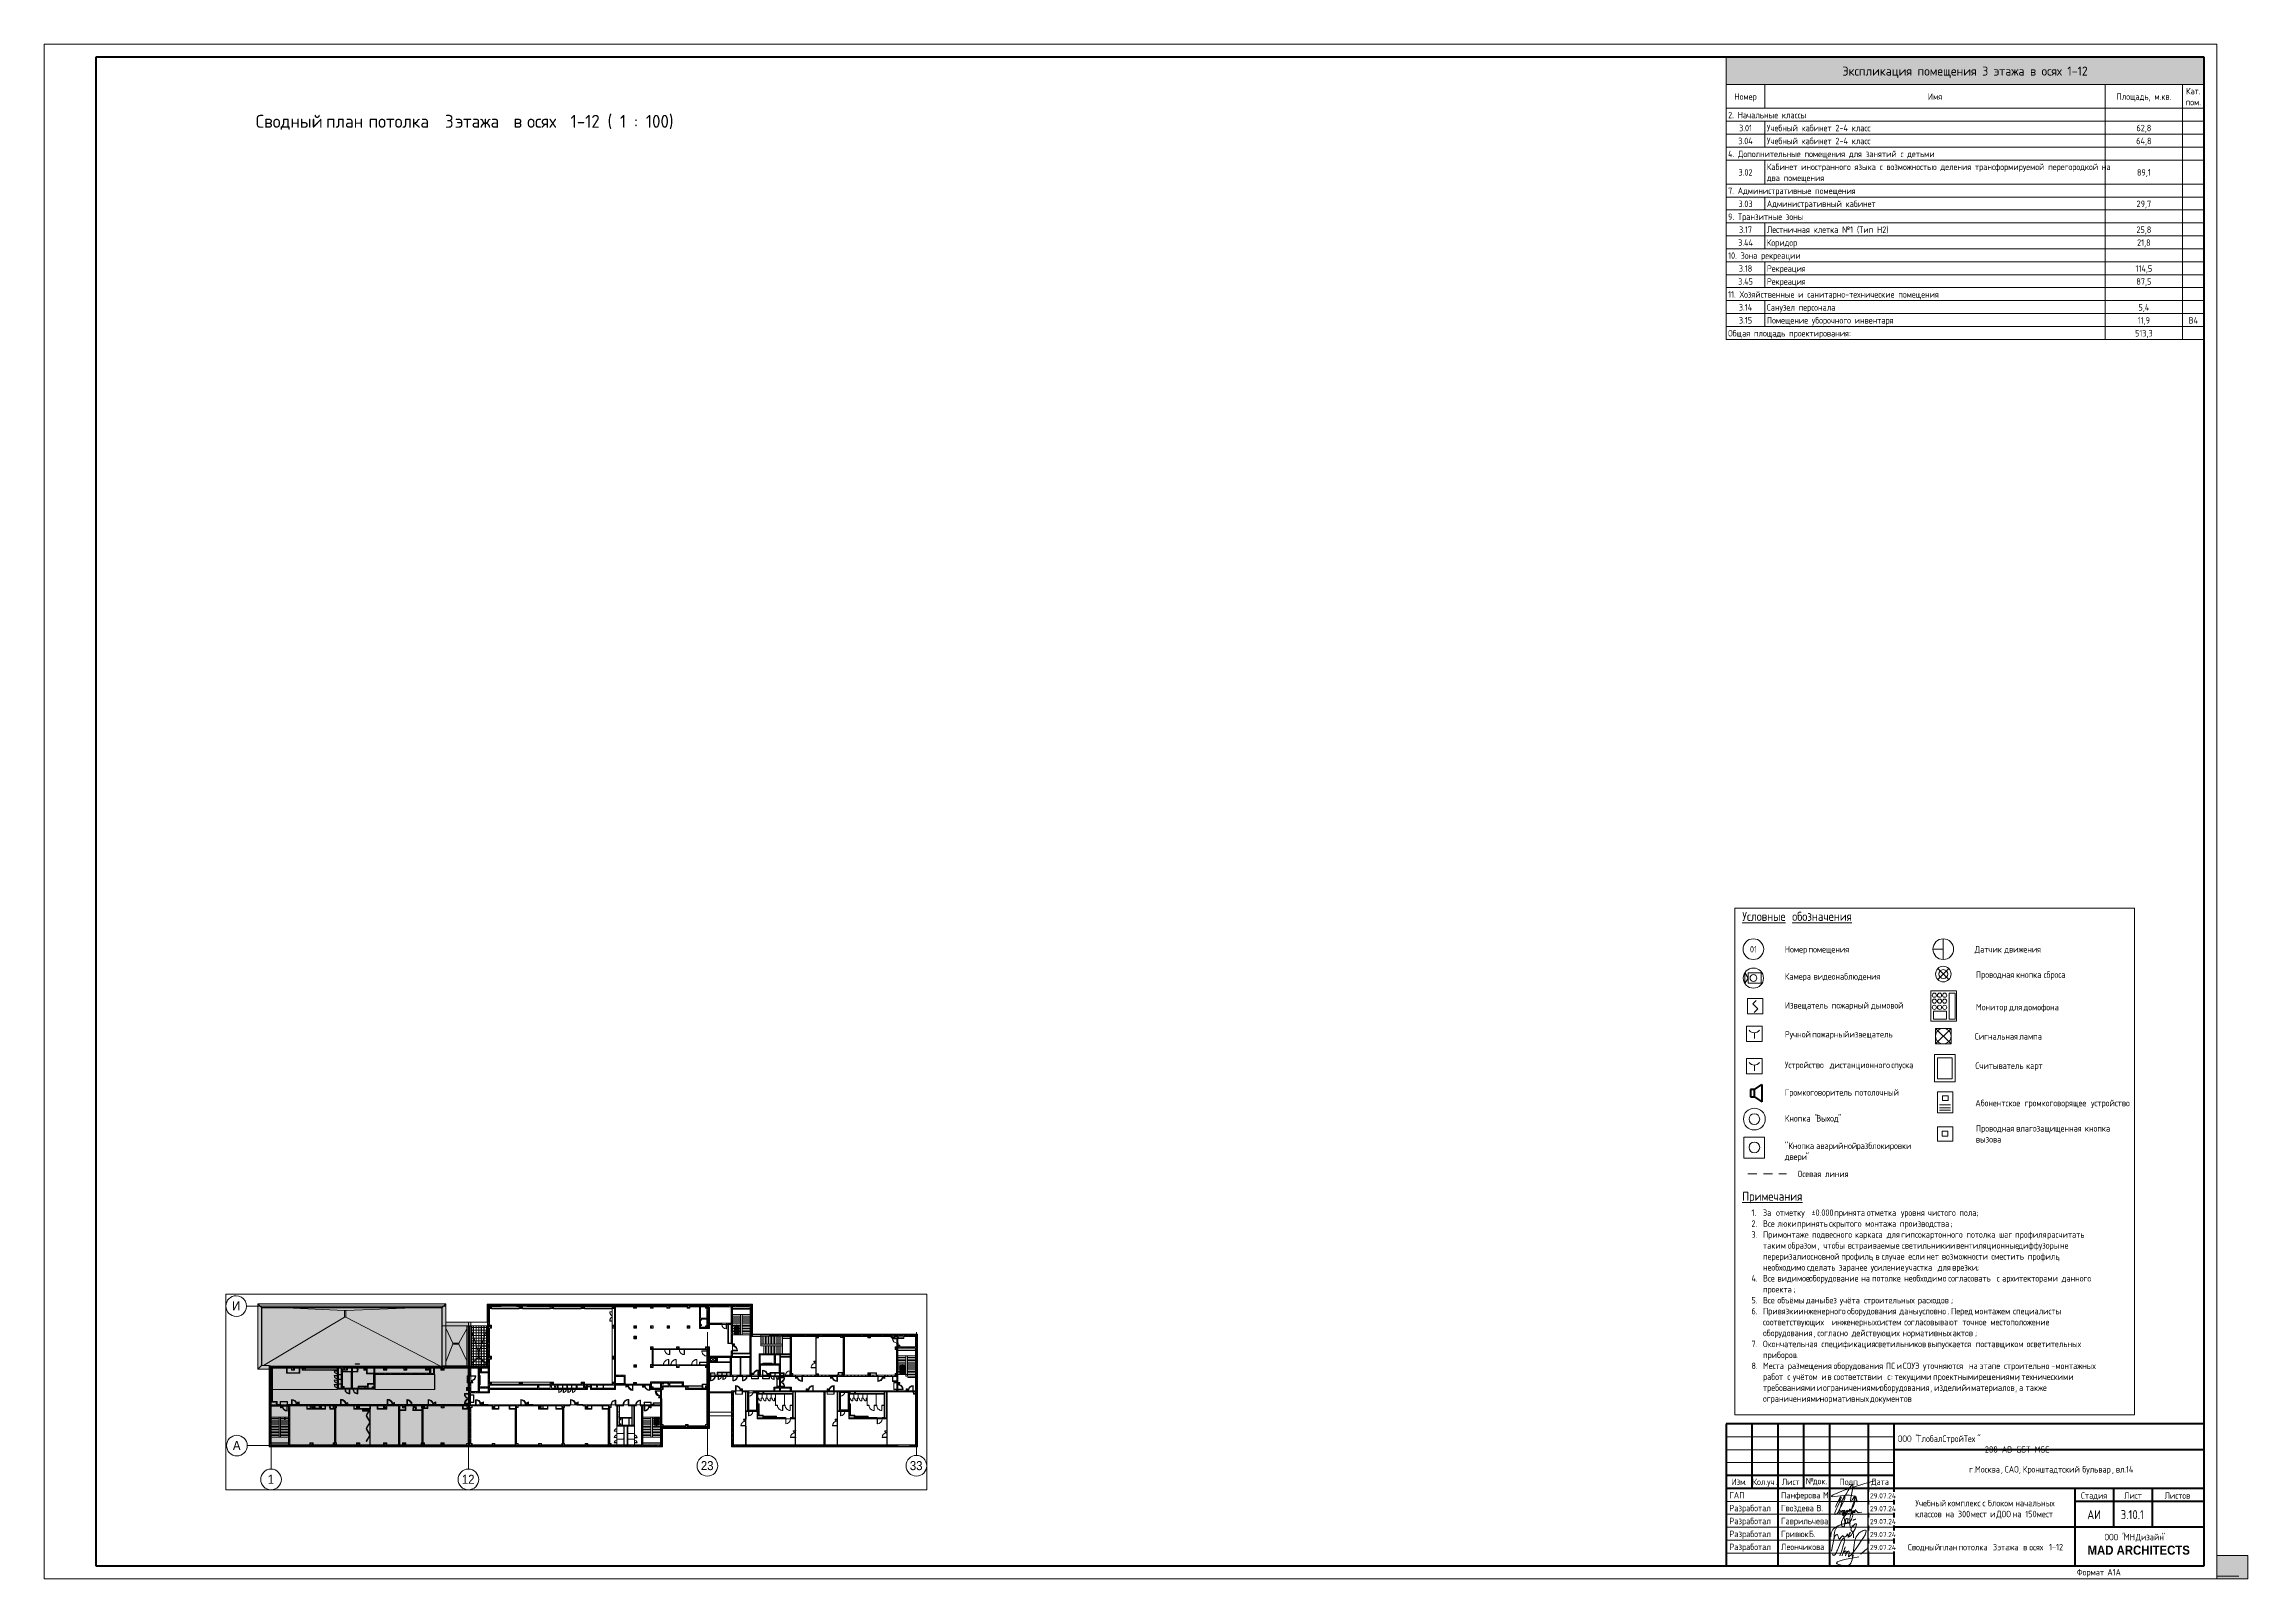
# Paper-space layout 'Layout1' of a CAD drawing. Header units: millimetres. Extents: x -841 to 12, y 0 to 594.
# The model-space entities are those that its viewports show. They can reach past a viewport. Long polylines and large blocks are cut down to what shows.
import ezdxf

# ---------------------------------------------------------------- set-up
doc = ezdxf.new("R2010")
doc.units = ezdxf.units.MM
for name, pattern in [('01 Штриховая _4 мм_', [6, 3.5, -2.5]), ('200_ШТРИХ__ш1_п0_6_', [800, 500, -300]), ('Осевая', [31.75, 6.35, -4.7625, 15.875, -4.7625])]:
    doc.linetypes.add(name, pattern=pattern)
for name, color, linetype, lineweight, true_color in [('A-ANNO-NOTE', 1, 'Continuous', 9, 0xff0000), ('A-DETL-5', 7, 'Continuous', 9, 0x008040), ('A-DETL-GENF-3', 7, 'Continuous', 5, 0xb7b7b7), ('A-DETL-GENF-4', 7, 'Continuous', 5, 0xaaaaaa), ('A-DETL-GENF-5', 7, 'Continuous', 5, 0xe2e2e2), ('A-DOOR-1', 7, 'Continuous', 5, 0xaaaaaa), ('A-DOOR-2', 7, 'Continuous', 5, 0xe2e2e2), ('A-DOOR-3', 7, 'Continuous', 5, 0xb7b7b7), ('A-DOOR-FRAM-1', 7, 'Continuous', 5, 0xe2e2e2), ('A-DOOR-FRAM-2', 7, 'Continuous', 5, 0xaaaaaa), ('A-DOOR-FRAM-3', 7, 'Continuous', 5, 0xb7b7b7), ('A-FLOR-1', 7, 'Continuous', 5, 0xb7b7b7), ('A-FLOR-2', 7, 'Continuous', 5, 0xaaaaaa), ('A-GENM-1', 7, 'Continuous', 5, 0x737373), ('A-GENM-2', 7, 'Continuous', 5, 0xa1a1a1), ('A-GENM-3', 7, 'Continuous', 5, 0xe2ddcd), ('A-GLAZ-3', 7, 'Continuous', 5, 0x737373), ('A-GLAZ-CURT-3', 7, 'Continuous', 5, 0x737373), ('A-GLAZ-CWMG-3', 7, 'Continuous', 5, 0x383e42), ('A-GLAZ-CWMG-4', 7, 'Continuous', 5, 0x737373), ('A-WALL-4', 7, 'Continuous', 5, 0x737373), ('A-WALL-5', 7, 'Continuous', 9, 0x737373), ('A-WALL-6', 7, 'Continuous', 5, 0xa1a1a1), ('I-WALL-2', 7, 'Continuous', 9, 0xe7e7e7), ('I-WALL-4', 7, 'Continuous', 5, 0x737373), ('I-WALL-5', 7, 'Continuous', 5, 0x787878), ('S-COLS-3', 7, 'Continuous', 5, 0x737373), ('S-STRS-1', 7, 'Continuous', 5, 0x737373)]:
    doc.layers.add(name, color=color, linetype=linetype, lineweight=lineweight, true_color=true_color)
for name, color, linetype, lineweight in [('A-DETL', 7, 'Continuous', 9), ('A-DETL-2', 7, '01 Штриховая _4 мм_', 9), ('A-DETL-3', 7, 'Continuous', 40), ('A-DETL-4', 7, 'Continuous', 20), ('A-DETL-6', 7, 'Continuous', 5), ('A-DETL-MBND-1', 7, '200_ШТРИХ__ш1_п0_6_', 9), ('A-DOOR', 7, 'Continuous', 5), ('A-GENM', 7, 'Continuous', 5), ('A-GLAZ-2', 7, 'Continuous', 5), ('A-GLAZ-CURT-2', 7, 'Continuous', 5), ('A-GLAZ-CWMG-2', 7, 'Continuous', 5), ('A-ROOF', 7, 'Continuous', 5), ('A-ROOF-PATT', 7, 'Continuous', 5), ('A-WALL', 7, 'Continuous', 9), ('A-WALL-3', 7, 'Continuous', 5), ('G-ANNO-LEGN', 7, 'Continuous', 9), ('G-ANNO-SCHD', 7, 'Continuous', 9), ('G-ANNO-TEXT', 7, 'Continuous', 9), ('G-ANNO-TTLB', 7, 'Continuous', 9), ('I-WALL', 7, 'Continuous', 9), ('I-WALL-3', 7, 'Continuous', 5), ('M-EQPM', 7, 'Continuous', 5), ('S-COLS-4', 7, 'Continuous', 5), ('S-STRS', 7, 'Continuous', 5), ('Оси', 7, 'Continuous', 9), ('Оси-1', 7, 'Continuous', 20), ('Оси-2', 7, 'Осевая', 9)]:
    doc.layers.add(name, color=color, linetype=linetype, lineweight=lineweight)
doc.layers.add('A-DETL-GENF-2', color=7, linetype='Continuous', lineweight=9, true_color=0xc0c0c0, transparency=0.4)
doc.layers.add('G-ANNO-NPLT', color=7, linetype='Continuous', plot=False)
doc.styles.add('Arial_1', font='arial.ttf', dxfattribs={"width": 0.9, "height": 1750})
doc.styles.add('Arial_B', font='', dxfattribs={"width": 0.9, "height": 3.5})
doc.styles.add('GOST Common_2', font='GOST_Common.ttf', dxfattribs={"width": 0.9, "height": 3.5})
doc.styles.add('GOST Common_3', font='GOST_Common.ttf', dxfattribs={"width": 0.9, "height": 2.5})
doc.styles.add('GOST Common_4', font='GOST_Common.ttf', dxfattribs={"height": 3.5})
doc.styles.add('GOST Common_5', font='GOST_Common.ttf', dxfattribs={"height": 5})
doc.styles.add('GOST Common_6', font='GOST_Common.ttf', dxfattribs={"width": 0.9, "height": 2})
doc.styles.get('Arial_B').set_extended_font_data('Arial', bold=True)
pattern_1 = [(45, (61067.9, 0), (-285.1231, 285.1231), []), (45, (61353, 0), (-285.1231, 285.1231), [504.031, -100.806, 16.764, -84.042])]
pattern_2 = [(135, (61067.9, 0), (-176.7767, -176.7767), [])]
pattern_3 = [(135, (61067.9, 0), (-353.5534, -353.5534), [])]
pattern_4 = [(45, (61067.9, 0), (-353.5534, 353.5534), []), (135, (61067.9, 0), (-353.5534, -353.5534), [])]
pattern_5 = [(45, (61067.9, 0), (-176.7767, 176.7767), [])]
pattern_6 = [(135, (1826.41, 164.685), (-14.14214, -14.14214), []), (225, (1826.41, 164.685), (14.14214, -14.14214), [])]
pattern_7 = [(45, (-296.384, 164.685), (-14.1421, 14.1421), []), (135, (-296.384, 164.685), (-14.1421, -14.1421), [])]
pattern_8 = [(135, (61067.9, 0), (-377.1708, -377.1708), [533.4, -88.9, 17.78, -88.9]), (135, (61067.9, 376.94), (-377.1708, -377.1708), []), (50, (61067.9, 0), (637.6445, -55.7866), [66.675, -733.425]), (355, (61067.9, 0), (-123.3494, 668.6992), [53.34, -586.74]), (100.451, (61121, -4.65), (514.299, 612.908), [56.665, -623.315]), (46.184, (61067.9, 177.8), (948.7764, -147.1497), [100.012, -1100.137]), (96.636, (61147, 165.5), (830.909, 865.997), [84.998, -934.973]), (351.184, (61067.9, 177.8), (830.918, 865.988), [80.01, -880.11]), (21, (61156.8, 133.35), (530.6506, -357.9283), [66.675, -733.425]), (326, (61156.8, 133.35), (216.308, 644.6585), [53.34, -586.74]), (71.451, (61201, 103.5), (746.9596, 286.7243), [56.665, -623.315]), (37.5, (61067.9, 0), (10.81053, 295.9426), [16.764, -562.864, 16.764, -578.866, -588.962]), (37.5, (61067.9, 0), (10.81053, 295.9426), [-1175.258, 16.764, -572.198]), (7.5, (61067.9, 0), (233.8692, 350.63175), [16.764, -322.834, 16.764, -549.529, -224.472]), (7.5, (61067.9, 0), (233.8692, 350.63175), [-905.891, 16.764, -207.708]), (327.5, (60869.64, 0), (474.5678, -20.0513), [16.764, -205.486, 16.764, -676.656, -920.115]), (327.5, (60869.64, 0), (474.5678, -20.0513), [-915.67, 16.764, -903.351]), (317.5, (60780.74, 0), (518.4522, 88.9934), [16.764, -272.161, 16.764, -443.738, -653.415]), (317.5, (60780.74, 0), (518.4522, 88.9934), [-749.427, 16.764, -636.651])]
pattern_9 = [(135, (1826.41, 174.685), (-14.14214, -14.14214), []), (225, (1826.41, 174.685), (14.14214, -14.14214), [])]
pattern_10 = [(45, (-296.384, 174.685), (-14.1421, 14.1421), []), (135, (-296.384, 174.685), (-14.1421, -14.1421), [])]
pattern_11 = [(135, (1751.41, 174.685), (-14.14214, -14.14214), []), (225, (1751.41, 174.685), (14.14214, -14.14214), [])]
pattern_12 = [(45, (-371.384, 174.685), (-14.1421, 14.1421), []), (135, (-371.384, 174.685), (-14.1421, -14.1421), [])]
pattern_13 = [(45, (61067.9, 0), (-427.6843, 427.6843), []), (45, (61353, 0), (-427.6843, 427.6843), [])]
pattern_14 = [(135, (1776.41, 174.685), (-14.14214, -14.14214), []), (225, (1776.41, 174.685), (14.14214, -14.14214), [])]
pattern_15 = [(45, (-346.384, 174.685), (-14.1421, 14.1421), []), (135, (-346.384, 174.685), (-14.1421, -14.1421), [])]
pattern_16 = [(135, (1576.41, 164.685), (-14.14214, -14.14214), []), (225, (1576.41, 164.685), (14.14214, -14.14214), [])]
pattern_17 = [(45, (-546.384, 164.685), (-14.1421, 14.1421), []), (135, (-546.384, 164.685), (-14.1421, -14.1421), [])]
pattern_18 = [(45, (-38240, -150), (-285.123, 285.123), []), (45, (-37954.88, -150), (-285.123, 285.123), [504.031, -100.806, 16.764, -84.042])]
pattern_19 = [(45, (-38240, -7650), (-285.123, 285.123), []), (45, (-37954.88, -7650), (-285.123, 285.123), [504.031, -100.806, 16.764, -84.042])]
pattern_20 = [(135, (1951.41, 164.685), (-14.14214, -14.14214), []), (225, (1951.41, 164.685), (14.14214, -14.14214), [])]
pattern_21 = [(45, (-171.384, 164.685), (-14.1421, 14.1421), []), (135, (-171.384, 164.685), (-14.1421, -14.1421), [])]
pattern_22 = [(45, (-38240, -10950), (-285.123, 285.123), []), (45, (-37954.88, -10950), (-285.123, 285.123), [504.031, -100.806, 16.764, -84.042])]
pattern_23 = [(45, (61067.9, 0), (-530.33, 530.33), []), (135, (61067.9, 0), (-530.33, -530.33), [])]

psp = doc.layouts.get("Layout1")

# ---------------------------------------------------------------- texts
at = {"layer": 'G-ANNO-SCHD', "line_spacing_factor": 1.022761}
for s, insert, char_height, width, attachment_point, style in [('Экспликация помещения 3 этажа в осях 1-12', (-97.48, 585.3), 3.5, 115.0497, 2, 'GOST Common_4'), ('Номер', (-182.45, 574.92), 2.5, 9.896, 2, 'GOST Common_3'), ('Имя', (-109.12, 574.92), 2.5, 6.1548, 2, 'GOST Common_3'), ('Площадь, м.кв.', (-28.28, 574.92), 2.5, 23.8349, 2, 'GOST Common_3'), ('Кат.\\Pпом.', (-9.14, 577.05), 2.5, 7.5125, 2, 'GOST Common_3'), ('2. Начальные классы', (-189.2, 567.77), 2.5, 33.7611, 1, 'GOST Common_3'), ('3.04', (-182.45, 557.75), 2.5, 6.6979, 2, 'GOST Common_3'), ('3.01', (-182.45, 562.76), 2.5, 5.9135, 2, 'GOST Common_3'), ('Учебный кабинет 2-4 класс', (-174.2, 562.76), 2.5, 45.3768, 1, 'GOST Common_3'), ('Учебный кабинет 2-4 класс', (-174.2, 557.75), 2.5, 45.3768, 1, 'GOST Common_3'), ('64,8', (-28.28, 557.75), 2.5, 6.8186, 2, 'GOST Common_3'), ('62,8', (-28.28, 562.76), 2.5, 6.5471, 2, 'GOST Common_3'), ('4. Дополнительные помещения для занятий с детьми', (-189.2, 552.74), 2.5, 87.103, 1, 'GOST Common_3'), ('Кабинет иностранного языка с возможностью деления трансформируемой перегородкой на\\Pдва помещения', (-174.2, 547.73), 2.5, 151.0951, 1, 'GOST Common_3'), ('7. Административные помещения', (-189.2, 538.46), 2.5, 54.6091, 1, 'GOST Common_3'), ('3.02', (-182.45, 545.6), 2.5, 6.4264, 2, 'GOST Common_3'), ('89,1', (-28.28, 545.6), 2.5, 6.0341, 2, 'GOST Common_3'), ('3.03', (-182.45, 533.44), 2.5, 6.4264, 2, 'GOST Common_3'), ('Административный кабинет', (-174.2, 533.44), 2.5, 46.9759, 1, 'GOST Common_3'), ('29,7', (-28.28, 533.44), 2.5, 6.5471, 2, 'GOST Common_3'), ('9. Транзитные зоны', (-189.2, 528.43), 2.5, 32.1318, 1, 'GOST Common_3'), ('3.17', (-182.45, 523.42), 2.5, 5.9135, 2, 'GOST Common_3'), ('Лестничная клетка №1 (Тип Н2)', (-174.2, 523.42), 2.5, 51.9842, 1, 'GOST Common_3'), ('25,8', (-28.28, 523.42), 2.5, 6.5471, 2, 'GOST Common_3'), ('10. Зона рекреации', (-189.2, 513.4), 2.5, 31.1966, 1, 'GOST Common_3'), ('3.44', (-182.45, 518.41), 2.5, 6.9694, 2, 'GOST Common_3'), ('Коридор', (-174.2, 518.41), 2.5, 13.3656, 1, 'GOST Common_3'), ('21,8', (-28.28, 518.41), 2.5, 6.0341, 2, 'GOST Common_3'), ('3.45', (-182.45, 503.37), 2.5, 6.6979, 2, 'GOST Common_3'), ('3.18', (-182.45, 508.39), 2.5, 5.9135, 2, 'GOST Common_3'), ('Рекреация', (-174.2, 508.39), 2.5, 17.6499, 1, 'GOST Common_3'), ('Рекреация', (-174.2, 503.37), 2.5, 17.6499, 1, 'GOST Common_3'), ('114,5', (-28.28, 508.39), 2.5, 7.6634, 2, 'GOST Common_3'), ('87,5', (-28.28, 503.37), 2.5, 6.5471, 2, 'GOST Common_3'), ('11. Хозяйственные и санитарно-технические помещения', (-189.2, 498.36), 2.5, 92.8052, 1, 'GOST Common_3'), ('3.14', (-182.45, 493.35), 2.5, 6.185, 2, 'GOST Common_3'), ('3.15', (-182.45, 488.34), 2.5, 5.9135, 2, 'GOST Common_3'), ('Санузел персонала', (-174.2, 493.35), 2.5, 31.3172, 1, 'GOST Common_3'), ('Помещение уборочного инвентаря', (-174.2, 488.34), 2.5, 56.4193, 1, 'GOST Common_3'), ('11,9', (-28.28, 488.34), 2.5, 5.5212, 2, 'GOST Common_3'), ('5,4', (-28.28, 493.35), 2.5, 4.948, 2, 'GOST Common_3'), ('В4', (-9.14, 488.34), 2.5, 4.2842, 2, 'GOST Common_3'), ('Общая площадь проектирования:', (-189.2, 483.33), 2.5, 54.5789, 1, 'GOST Common_3'), ('513,3', (-28.28, 483.33), 2.5, 7.9047, 2, 'GOST Common_3')]:
    psp.add_mtext(s, dxfattribs=dict(at, insert=insert, char_height=char_height, width=width, attachment_point=attachment_point, style=style))
at = {"layer": 'G-ANNO-TTLB', "attachment_point": 1}
for s, insert, char_height, width, style in [('Сводный', (-759.05, 566.61), 5, 30.865, 'GOST Common_5'), ('\\fGOST Common|b0|i0|c204|p34|; ', (-733.58, 566.61), 5, 2.0844, 'GOST Common_5'), ('план', (-731.86, 566.61), 5, 17.8776, 'GOST Common_5'), ('\\fGOST Common|b0|i0|c204|p34|; ', (-717.11, 566.61), 5, 2.0844, 'GOST Common_5'), ('потолка', (-715.39, 566.61), 5, 32.1477, 'GOST Common_5'), (' 3 ', (-688.87, 566.61), 5, 8.4979, 'GOST Common_5'), ('этажа', (-681.86, 566.61), 5, 25.2532, 'GOST Common_5'), ('\\fGOST Common|b0|i0|c204|p34|; ', (-661.02, 566.61), 5, 2.0844, 'GOST Common_5'), ('\\fGOST Common|b0|i0|c204|p34|;в', (-659.3, 566.61), 5, 4.3291, 'GOST Common_5'), ('\\fGOST Common|b0|i0|c204|p34|; ', (-655.73, 566.61), 5, 2.0844, 'GOST Common_5'), ('осях', (-654.01, 566.61), 5, 16.6751, 'GOST Common_5'), (' 1-12 ( 1 : 100)', (-640.25, 566.61), 5, 47.0591, 'GOST Common_5'), ('ООО', (-123.53, 55.52), 2.5, 6.4937, 'GOST Common_3'), (' "', (-118.17, 55.52), 2.5, 2.5975, 'GOST Common_3'), ('ГлобалСтройТех', (-116.03, 55.52), 2.5, 28.2114, 'GOST Common_3'), ('"                                                                               288-AB-GST-MSC', (-92.75, 55.52), 2.5, 105.1974, 'GOST Common_3'), ('\\fGOST Common|b0|i0|c204|p34|;\\W.9;г', (-95.9, 43.66), 2.5, 1.9481, 'GOST Common_3'), ('Москва', (-93.64, 43.66), 2.5, 12.1215, 'GOST Common_3'), ('САО', (-82.09, 43.66), 2.5, 6.5658, 'GOST Common_3'), ('Кронштадтский', (-75.12, 43.66), 2.5, 26.9848, 'GOST Common_3'), ('\\fGOST Common|b0|i0|c204|p34|;\\W.9; ', (-52.86, 43.66), 2.5, 0.938, 'GOST Common_3'), ('бульвар', (-52.08, 43.66), 2.5, 13.8532, 'GOST Common_3'), ('вл', (-39.11, 43.66), 2.5, 3.8962, 'GOST Common_3'), ('.14', (-35.89, 43.66), 2.5, 4.3291, 'GOST Common_3'), ('\\fGOST Common|b0|i0|c204|p34|;\\W.9;.', (-94.29, 43.66), 2.5, 0.7937, 'GOST Common_3'), (', ', (-83.64, 43.66), 2.5, 1.8759, 'GOST Common_3'), (', ', (-76.67, 43.66), 2.5, 1.8759, 'GOST Common_3'), (', ', (-40.65, 43.66), 2.5, 1.8759, 'GOST Common_3'), ('Учебный', (-116.7, 30.59), 2.5, 14.0696, 'GOST Common_3'), ('классов', (-116.82, 26.36), 2.5, 13.2759, 'GOST Common_3'), ('\\fGOST Common|b0|i0|c204|p34|;\\W.9; ', (-105.87, 26.36), 2.5, 0.938, 'GOST Common_3'), ('\\fGOST Common|b0|i0|c204|p34|;\\W.9; ', (-105.1, 30.59), 2.5, 0.938, 'GOST Common_3'), ('на', (-105.1, 26.36), 2.5, 4.1127, 'GOST Common_3'), ('комплекс', (-104.32, 30.59), 2.5, 15.5127, 'GOST Common_3'), (' 300 ', (-101.7, 26.36), 2.5, 7.7203, 'GOST Common_3'), ('мест', (-95.33, 26.36), 2.5, 8.2253, 'GOST Common_3'), ('\\fGOST Common|b0|i0|c204|p34|;\\W.9; ', (-91.52, 30.59), 2.5, 0.938, 'GOST Common_3'), ('\\fGOST Common|b0|i0|c204|p34|;\\W.9;с', (-90.75, 30.59), 2.5, 1.6595, 'GOST Common_3'), ('\\fGOST Common|b0|i0|c204|p34|;\\W.9; ', (-89.38, 30.59), 2.5, 0.938, 'GOST Common_3'), ('\\fGOST Common|b0|i0|c204|p34|;\\W.9; ', (-88.55, 26.36), 2.5, 0.938, 'GOST Common_3'), ('блоком', (-88.61, 30.59), 2.5, 11.9051, 'GOST Common_3'), ('\\fGOST Common|b0|i0|c204|p34|;\\W.9;и', (-87.77, 26.36), 2.5, 1.9481, 'GOST Common_3'), ('\\fGOST Common|b0|i0|c204|p34|;\\W.9; ', (-86.17, 26.36), 2.5, 0.938, 'GOST Common_3'), ('ДОО', (-85.39, 26.36), 2.5, 6.7823, 'GOST Common_3'), ('\\fGOST Common|b0|i0|c204|p34|;\\W.9; ', (-79.8, 26.36), 2.5, 0.938, 'GOST Common_3'), ('на', (-79.02, 26.36), 2.5, 4.1127, 'GOST Common_3'), ('\\fGOST Common|b0|i0|c204|p34|;\\W.9; ', (-78.78, 30.59), 2.5, 0.938, 'GOST Common_3'), ('начальных', (-78.01, 30.59), 2.5, 18.1823, 'GOST Common_3'), (' 150 ', (-75.63, 26.36), 2.5, 7.143, 'GOST Common_3'), ('мест', (-69.73, 26.36), 2.5, 8.2253, 'GOST Common_3'), ('АИ', (-50.19, 26.62), 3.5, 6.5658, 'GOST Common_2'), ('3.10.1', (-37.22, 26.62), 3.5, 11.4721, 'GOST Common_2'), ('Сводный', (-119.59, 13.54), 2.5, 13.8532, 'GOST Common_3'), ('\\fGOST Common|b0|i0|c204|p34|;\\W.9; ', (-108.16, 13.54), 2.5, 0.938, 'GOST Common_3'), ('план', (-107.39, 13.54), 2.5, 8.0089, 'GOST Common_3'), ('\\fGOST Common|b0|i0|c204|p34|;\\W.9; ', (-100.78, 13.54), 2.5, 0.938, 'GOST Common_3'), ('потолка', (-100.01, 13.54), 2.5, 14.3582, 'GOST Common_3'), (' 3 ', (-88.16, 13.54), 2.5, 3.824, 'GOST Common_3'), ('этажа', (-85, 13.54), 2.5, 11.1835, 'GOST Common_3'), ('\\fGOST Common|b0|i0|c204|p34|;\\W.9; ', (-75.78, 13.54), 2.5, 0.938, 'GOST Common_3'), ('\\fGOST Common|b0|i0|c204|p34|;\\W.9;в', (-75, 13.54), 2.5, 1.9481, 'GOST Common_3'), ('\\fGOST Common|b0|i0|c204|p34|;\\W.9; ', (-73.4, 13.54), 2.5, 0.938, 'GOST Common_3'), ('осях', (-72.62, 13.54), 2.5, 7.5038, 'GOST Common_3'), (' 1-12', (-66.43, 13.54), 2.5, 7.5759, 'GOST Common_3')]:
    psp.add_mtext(s, dxfattribs=dict(at, insert=insert, char_height=char_height, width=width, style=style))

msp = doc.modelspace()

# ---------------------------------------------------------------- texts
at = {"layer": 'G-ANNO-TEXT', "attachment_point": 1}
for s, insert, char_height, width, style in [('\\LУсловные', (38728.33, 3189.7), 3.5, 22.1506, 'GOST Common_2'), ('\\L\\fGOST Common|b0|i0|c204|p34|;\\W.9;\\L ', (38746.61, 3189.7), 3.5, 1.2987, 'GOST Common_2'), ('\\Lобозначения', (38747.68, 3189.7), 3.5, 30.1595, 'GOST Common_2'), ('01', (38731.31, 3176.46), 2.5, 3.319, 'GOST Common_3'), ('Номер', (38744.81, 3176.46), 2.5, 10.1734, 'GOST Common_3'), ('\\fGOST Common|b0|i0|c204|p34|;\\W.9; ', (38753.21, 3176.46), 2.5, 0.938, 'GOST Common_3'), ('помещения', (38753.98, 3176.46), 2.5, 18.543, 'GOST Common_3'), ('Датчик', (38818.33, 3176.46), 2.5, 12.9152, 'GOST Common_3'), ('\\fGOST Common|b0|i0|c204|p34|;\\W.9; ', (38828.99, 3176.46), 2.5, 0.938, 'GOST Common_3'), ('движения', (38829.76, 3176.46), 2.5, 16.0899, 'GOST Common_3'), ('Камера', (38744.81, 3165.97), 2.5, 12.5544, 'GOST Common_3'), ('\\fGOST Common|b0|i0|c204|p34|;\\W.9; ', (38755.17, 3165.97), 2.5, 0.938, 'GOST Common_3'), ('видеонаблюдения', (38755.94, 3165.97), 2.5, 29.8709, 'GOST Common_3'), ('Проводная', (38818.75, 3166.65), 2.5, 17.9658, 'GOST Common_3'), ('\\fGOST Common|b0|i0|c204|p34|;\\W.9; ', (38833.58, 3166.65), 2.5, 0.938, 'GOST Common_3'), ('кнопка', (38834.35, 3166.65), 2.5, 11.9051, 'GOST Common_3'), ('\\fGOST Common|b0|i0|c204|p34|;\\W.9; ', (38844.17, 3166.65), 2.5, 0.938, 'GOST Common_3'), ('сброса', (38844.95, 3166.65), 2.5, 11.3278, 'GOST Common_3'), ('\\fGOST Common|b0|i0|c204|p34|;\\W.9; ', (38744.81, 3161.74), 2.5, 0.938, 'GOST Common_3'), ('Извещатель', (38744.81, 3154.77), 2.5, 21.0683, 'GOST Common_3'), ('\\fGOST Common|b0|i0|c204|p34|;\\W.9; ', (38762.19, 3154.77), 2.5, 0.938, 'GOST Common_3'), ('пожарный', (38762.97, 3154.77), 2.5, 16.5228, 'GOST Common_3'), ('дымовой', (38778.15, 3154.77), 2.5, 14.0696, 'GOST Common_3'), ('Монитор', (38818.75, 3154.07), 2.5, 14.6468, 'GOST Common_3'), ('\\fGOST Common|b0|i0|c204|p34|;\\W.9; ', (38830.84, 3154.07), 2.5, 0.938, 'GOST Common_3'), ('для', (38831.61, 3154.07), 2.5, 5.8443, 'GOST Common_3'), ('\\fGOST Common|b0|i0|c204|p34|;\\W.9; ', (38836.43, 3154.07), 2.5, 0.938, 'GOST Common_3'), ('домофона', (38837.21, 3154.07), 2.5, 16.5228, 'GOST Common_3'), ('Ручной', (38744.81, 3143.58), 2.5, 11.9051, 'GOST Common_3'), ('\\fGOST Common|b0|i0|c204|p34|;\\W.9; ', (38754.63, 3143.58), 2.5, 0.938, 'GOST Common_3'), ('пожарный', (38755.41, 3143.58), 2.5, 16.5228, 'GOST Common_3'), ('\\fGOST Common|b0|i0|c204|p34|;\\W.9; ', (38769.04, 3143.58), 2.5, 0.938, 'GOST Common_3'), ('извещатель', (38769.81, 3143.58), 2.5, 20.8519, 'GOST Common_3'), ('\\fGOST Common|b0|i0|c204|p34|;\\W.9; ', (38787.02, 3143.58), 2.5, 0.938, 'GOST Common_3'), ('Сигнальная', (38818.33, 3142.77), 2.5, 19.9139, 'GOST Common_3'), ('\\fGOST Common|b0|i0|c204|p34|;\\W.9; ', (38834.76, 3142.77), 2.5, 0.938, 'GOST Common_3'), ('лампа', (38835.54, 3142.77), 2.5, 10.3899, 'GOST Common_3'), ('Устройство', (38744.81, 3131.7), 2.5, 20.1304, 'GOST Common_3'), ('\\fGOST Common|b0|i0|c204|p34|;\\W.9; ', (38761.42, 3131.7), 2.5, 0.938, 'GOST Common_3'), ('дистанционного', (38762.19, 3131.7), 2.5, 27.9228, 'GOST Common_3'), ('\\fGOST Common|b0|i0|c204|p34|;\\W.9; ', (38785.23, 3131.7), 2.5, 0.938, 'GOST Common_3'), ('спуска', (38786.01, 3131.7), 2.5, 11.3278, 'GOST Common_3'), ('Считыватель', (38818.56, 3131.4), 2.5, 22.8721, 'GOST Common_3'), ('\\fGOST Common|b0|i0|c204|p34|;\\W.9; ', (38837.44, 3131.4), 2.5, 0.938, 'GOST Common_3'), ('карт', (38838.21, 3131.4), 2.5, 8.5139, 'GOST Common_3'), ('Громкоговоритель', (38744.81, 3121.07), 2.5, 31.8911, 'GOST Common_3'), ('\\fGOST Common|b0|i0|c204|p34|;\\W.9; ', (38771.12, 3121.07), 2.5, 0.938, 'GOST Common_3'), ('потолочный', (38771.9, 3121.07), 2.5, 20.2025, 'GOST Common_3'), ('Абонентское', (38818.56, 3116.96), 2.5, 22.1506, 'GOST Common_3'), ('\\fGOST Common|b0|i0|c204|p34|;\\W.9; ', (38836.84, 3116.96), 2.5, 0.938, 'GOST Common_3'), ('громкоговорящее', (38837.61, 3116.96), 2.5, 30.2316, 'GOST Common_3'), ('\\fGOST Common|b0|i0|c204|p34|;\\W.9; ', (38862.56, 3116.96), 2.5, 0.938, 'GOST Common_3'), ('устройство', (38863.33, 3116.96), 2.5, 19.9139, 'GOST Common_3'), ('Кнопка', (38744.81, 3111.03), 2.5, 12.1215, 'GOST Common_3'), (' "', (38754.81, 3111.03), 2.5, 2.5975, 'GOST Common_3'), ('Выход', (38756.96, 3111.03), 2.5, 10.2456, 'GOST Common_3'), ('\\fGOST Common|b0|i0|c204|p34|;\\W.9;"', (38765.41, 3111.03), 2.5, 1.6595, 'GOST Common_3'), ('Проводная', (38818.75, 3107.16), 2.5, 17.9658, 'GOST Common_3'), ('\\fGOST Common|b0|i0|c204|p34|;\\W.9; ', (38833.58, 3107.16), 2.5, 0.938, 'GOST Common_3'), ('влагозащищенная', (38834.35, 3107.16), 2.5, 31.3139, 'GOST Common_3'), ('\\fGOST Common|b0|i0|c204|p34|;\\W.9; ', (38860.19, 3107.16), 2.5, 0.938, 'GOST Common_3'), ('кнопка', (38860.96, 3107.16), 2.5, 11.9051, 'GOST Common_3'), ('\\fGOST Common|b0|i0|c204|p34|;\\W.9; ', (38870.78, 3107.16), 2.5, 0.938, 'GOST Common_3'), ('\\fGOST Common|b0|i0|c204|p34|;\\W.9;"', (38744.81, 3100.41), 2.5, 1.6595, 'GOST Common_3'), ('Кнопка', (38746.18, 3100.41), 2.5, 12.1215, 'GOST Common_3'), ('\\fGOST Common|b0|i0|c204|p34|;\\W.9;"', (38752.85, 3096.17), 2.5, 1.6595, 'GOST Common_3'), ('\\fGOST Common|b0|i0|c204|p34|;\\W.9; ', (38756.18, 3100.41), 2.5, 0.938, 'GOST Common_3'), ('аварийной', (38756.96, 3100.41), 2.5, 17.9658, 'GOST Common_3'), ('\\fGOST Common|b0|i0|c204|p34|;\\W.9; ', (38771.78, 3100.41), 2.5, 0.938, 'GOST Common_3'), ('разблокировки', (38772.55, 3100.41), 2.5, 25.3975, 'GOST Common_3'), ('\\fGOST Common|b0|i0|c204|p34|;\\W.9; ', (38793.51, 3100.41), 2.5, 0.938, 'GOST Common_3'), ('вызова', (38818.75, 3102.93), 2.5, 11.9772, 'GOST Common_3'), ('двери', (38744.81, 3096.17), 2.5, 9.7405, 'GOST Common_3'), ('Осевая', (38749.79, 3089.53), 2.5, 11.8329, 'GOST Common_3'), ('\\fGOST Common|b0|i0|c204|p34|;\\W.9; ', (38759.55, 3089.53), 2.5, 0.938, 'GOST Common_3'), ('линия', (38760.33, 3089.53), 2.5, 9.7405, 'GOST Common_3'), ('\\LПримечания', (38728.33, 3081.38), 3.5, 28.4278, 'GOST Common_2'), ('1.', (38731.89, 3074.53), 2.5, 5.4117, 'GOST Common_3'), ('За', (38736.35, 3074.53), 2.5, 4.257, 'GOST Common_3'), ('отметку', (38741.41, 3074.53), 2.5, 14.8633, 'GOST Common_3'), (' ±0.000 ', (38753.68, 3074.53), 2.5, 12.4101, 'GOST Common_3'), ('принята', (38763.92, 3074.53), 2.5, 14.3582, 'GOST Common_3'), ('\\fGOST Common|b0|i0|c204|p34|;\\W.9; ', (38775.76, 3074.53), 2.5, 0.938, 'GOST Common_3'), ('отметка', (38776.54, 3074.53), 2.5, 15.0797, 'GOST Common_3'), ('\\fGOST Common|b0|i0|c204|p34|;\\W.9; ', (38788.98, 3074.53), 2.5, 0.938, 'GOST Common_3'), ('уровня', (38789.75, 3074.53), 2.5, 11.6886, 'GOST Common_3'), ('\\fGOST Common|b0|i0|c204|p34|;\\W.9; ', (38799.4, 3074.53), 2.5, 0.938, 'GOST Common_3'), ('чистого', (38800.17, 3074.53), 2.5, 13.8532, 'GOST Common_3'), ('\\fGOST Common|b0|i0|c204|p34|;\\W.9; ', (38811.6, 3074.53), 2.5, 0.938, 'GOST Common_3'), ('пола', (38812.38, 3074.53), 2.5, 8.0089, 'GOST Common_3'), ('\\fGOST Common|b0|i0|c204|p34|;\\W.9;;', (38818.98, 3074.53), 2.5, 0.938, 'GOST Common_3'), ('2.', (38731.89, 3070.29), 2.5, 5.4117, 'GOST Common_3'), ('3.', (38731.89, 3066.06), 2.5, 5.4117, 'GOST Common_3'), ('Все', (38736.35, 3070.29), 2.5, 5.8443, 'GOST Common_3'), ('При', (38736.35, 3066.06), 2.5, 6.0608, 'GOST Common_3'), ('\\fGOST Common|b0|i0|c204|p34|;\\W.9; ', (38741.18, 3070.29), 2.5, 0.938, 'GOST Common_3'), ('\\fGOST Common|b0|i0|c204|p34|;\\W.9; ', (38741.35, 3066.06), 2.5, 0.938, 'GOST Common_3'), ('люки', (38741.95, 3070.29), 2.5, 8.2253, 'GOST Common_3'), ('монтаже', (38742.13, 3066.06), 2.5, 15.0797, 'GOST Common_3'), ('\\fGOST Common|b0|i0|c204|p34|;\\W.9; ', (38748.74, 3070.29), 2.5, 0.938, 'GOST Common_3'), ('принять', (38749.51, 3070.29), 2.5, 14.1418, 'GOST Common_3'), ('\\fGOST Common|b0|i0|c204|p34|;\\W.9; ', (38754.57, 3066.06), 2.5, 0.938, 'GOST Common_3'), ('подвесного', (38755.34, 3066.06), 2.5, 19.1924, 'GOST Common_3'), ('\\fGOST Common|b0|i0|c204|p34|;\\W.9; ', (38761.18, 3070.29), 2.5, 0.938, 'GOST Common_3'), ('скрытого', (38761.95, 3070.29), 2.5, 16.0177, 'GOST Common_3'), ('\\fGOST Common|b0|i0|c204|p34|;\\W.9; ', (38771.18, 3066.06), 2.5, 0.938, 'GOST Common_3'), ('каркаса', (38771.95, 3066.06), 2.5, 13.9975, 'GOST Common_3'), ('\\fGOST Common|b0|i0|c204|p34|;\\W.9; ', (38775.17, 3070.29), 2.5, 0.938, 'GOST Common_3'), ('монтажа', (38775.94, 3070.29), 2.5, 15.2962, 'GOST Common_3'), ('\\fGOST Common|b0|i0|c204|p34|;\\W.9; ', (38783.5, 3066.06), 2.5, 0.938, 'GOST Common_3'), ('для', (38784.28, 3066.06), 2.5, 5.8443, 'GOST Common_3'), ('\\fGOST Common|b0|i0|c204|p34|;\\W.9; ', (38788.56, 3070.29), 2.5, 0.938, 'GOST Common_3'), ('\\fGOST Common|b0|i0|c204|p34|;\\W.9; ', (38789.1, 3066.06), 2.5, 0.938, 'GOST Common_3'), ('производства', (38789.34, 3070.29), 2.5, 23.6658, 'GOST Common_3'), ('гипсокартонного', (38789.87, 3066.06), 2.5, 29.6544, 'GOST Common_3'), ('\\fGOST Common|b0|i0|c204|p34|;\\W.9;;', (38808.86, 3070.29), 2.5, 0.938, 'GOST Common_3'), ('\\fGOST Common|b0|i0|c204|p34|;\\W.9; ', (38814.34, 3066.06), 2.5, 0.938, 'GOST Common_3'), ('потолка', (38815.11, 3066.06), 2.5, 14.3582, 'GOST Common_3'), ('\\fGOST Common|b0|i0|c204|p34|;\\W.9; ', (38826.96, 3066.06), 2.5, 0.938, 'GOST Common_3'), ('шаг', (38827.73, 3066.06), 2.5, 6.5658, 'GOST Common_3'), ('\\fGOST Common|b0|i0|c204|p34|;\\W.9; ', (38833.15, 3066.06), 2.5, 0.938, 'GOST Common_3'), ('профиля', (38833.93, 3066.06), 2.5, 14.1418, 'GOST Common_3'), ('\\fGOST Common|b0|i0|c204|p34|;\\W.9; ', (38845.59, 3066.06), 2.5, 0.938, 'GOST Common_3'), ('расчитать', (38846.37, 3066.06), 2.5, 18.6873, 'GOST Common_3'), ('\\fGOST Common|b0|i0|c204|p34|;\\W.9; ', (38861.79, 3066.06), 2.5, 0.938, 'GOST Common_3'), ('таким', (38736.35, 3061.83), 2.5, 10.6785, 'GOST Common_3'), ('переризали', (38736.35, 3057.59), 2.5, 19.5532, 'GOST Common_3'), ('\\fGOST Common|b0|i0|c204|p34|;\\W.9; ', (38745.16, 3061.83), 2.5, 0.938, 'GOST Common_3'), ('образом', (38745.94, 3061.83), 2.5, 13.9253, 'GOST Common_3'), ('\\fGOST Common|b0|i0|c204|p34|;\\W.9; ', (38752.49, 3057.59), 2.5, 0.938, 'GOST Common_3'), ('основной', (38753.26, 3057.59), 2.5, 15.2962, 'GOST Common_3'), (',  ', (38757.43, 3061.83), 2.5, 2.8139, 'GOST Common_3'), ('чтобы', (38759.75, 3061.83), 2.5, 10.462, 'GOST Common_3'), ('\\fGOST Common|b0|i0|c204|p34|;\\W.9; ', (38765.88, 3057.59), 2.5, 0.938, 'GOST Common_3'), ('профиль', (38766.66, 3057.59), 2.5, 14.1418, 'GOST Common_3'), ('\\fGOST Common|b0|i0|c204|p34|;\\W.9; ', (38768.38, 3061.83), 2.5, 0.938, 'GOST Common_3'), ('встраиваемые', (38769.16, 3061.83), 2.5, 24.4595, 'GOST Common_3'), (', ', (38778.32, 3057.59), 2.5, 1.8759, 'GOST Common_3'), ('\\fGOST Common|b0|i0|c204|p34|;\\W.9;в', (38779.87, 3057.59), 2.5, 1.9481, 'GOST Common_3'), ('\\fGOST Common|b0|i0|c204|p34|;\\W.9; ', (38781.48, 3057.59), 2.5, 0.938, 'GOST Common_3'), ('случае', (38782.25, 3057.59), 2.5, 11.6165, 'GOST Common_3'), ('\\fGOST Common|b0|i0|c204|p34|;\\W.9; ', (38789.34, 3061.83), 2.5, 0.938, 'GOST Common_3'), ('светильники', (38790.11, 3061.83), 2.5, 21.6456, 'GOST Common_3'), ('\\fGOST Common|b0|i0|c204|p34|;\\W.9; ', (38791.84, 3057.59), 2.5, 0.938, 'GOST Common_3'), ('если', (38792.61, 3057.59), 2.5, 7.5038, 'GOST Common_3'), ('\\fGOST Common|b0|i0|c204|p34|;\\W.9; ', (38798.8, 3057.59), 2.5, 0.938, 'GOST Common_3'), ('нет', (38799.58, 3057.59), 2.5, 6.3494, 'GOST Common_3'), ('\\fGOST Common|b0|i0|c204|p34|;\\W.9; ', (38804.81, 3057.59), 2.5, 0.938, 'GOST Common_3'), ('возможности', (38805.59, 3057.59), 2.5, 22.2228, 'GOST Common_3'), ('\\fGOST Common|b0|i0|c204|p34|;\\W.9; ', (38807.97, 3061.83), 2.5, 0.938, 'GOST Common_3'), ('\\fGOST Common|b0|i0|c204|p34|;\\W.9;и', (38808.74, 3061.83), 2.5, 1.9481, 'GOST Common_3'), ('\\fGOST Common|b0|i0|c204|p34|;\\W.9; ', (38810.35, 3061.83), 2.5, 0.938, 'GOST Common_3'), ('вентиляционные', (38811.13, 3061.83), 2.5, 28.2114, 'GOST Common_3'), ('\\fGOST Common|b0|i0|c204|p34|;\\W.9; ', (38823.92, 3057.59), 2.5, 0.938, 'GOST Common_3'), ('сместить', (38824.7, 3057.59), 2.5, 16.2342, 'GOST Common_3'), ('\\fGOST Common|b0|i0|c204|p34|;\\W.9; ', (38834.4, 3061.83), 2.5, 0.938, 'GOST Common_3'), ('диффузоры', (38835.18, 3061.83), 2.5, 18.6152, 'GOST Common_3'), ('\\fGOST Common|b0|i0|c204|p34|;\\W.9; ', (38838.09, 3057.59), 2.5, 0.938, 'GOST Common_3'), ('профиль', (38838.87, 3057.59), 2.5, 14.1418, 'GOST Common_3'), ('\\fGOST Common|b0|i0|c204|p34|;\\W.9; ', (38850.53, 3061.83), 2.5, 0.938, 'GOST Common_3'), (', ', (38850.53, 3057.59), 2.5, 1.8759, 'GOST Common_3'), ('не', (38851.31, 3061.83), 2.5, 3.8962, 'GOST Common_3'), ('\\fGOST Common|b0|i0|c204|p34|;\\W.9; ', (38854.52, 3061.83), 2.5, 0.938, 'GOST Common_3'), ('4.', (38731.89, 3049.13), 2.5, 5.4117, 'GOST Common_3'), ('необходимо', (38736.35, 3053.36), 2.5, 19.6975, 'GOST Common_3'), ('Все', (38736.35, 3049.13), 2.5, 5.8443, 'GOST Common_3'), ('\\fGOST Common|b0|i0|c204|p34|;\\W.9; ', (38741.18, 3049.13), 2.5, 0.938, 'GOST Common_3'), ('видимое', (38741.95, 3049.13), 2.5, 13.8532, 'GOST Common_3'), ('\\fGOST Common|b0|i0|c204|p34|;\\W.9; ', (38752.61, 3053.36), 2.5, 0.938, 'GOST Common_3'), ('\\fGOST Common|b0|i0|c204|p34|;\\W.9; ', (38753.38, 3049.13), 2.5, 0.938, 'GOST Common_3'), ('сделать', (38753.38, 3053.36), 2.5, 14.0696, 'GOST Common_3'), ('оборудование', (38754.15, 3049.13), 2.5, 23.5937, 'GOST Common_3'), ('\\fGOST Common|b0|i0|c204|p34|;\\W.9; ', (38764.99, 3053.36), 2.5, 0.938, 'GOST Common_3'), ('заранее', (38765.76, 3053.36), 2.5, 13.9253, 'GOST Common_3'), ('\\fGOST Common|b0|i0|c204|p34|;\\W.9; ', (38773.62, 3049.13), 2.5, 0.938, 'GOST Common_3'), ('на', (38774.39, 3049.13), 2.5, 4.1127, 'GOST Common_3'), ('\\fGOST Common|b0|i0|c204|p34|;\\W.9; ', (38777.25, 3053.36), 2.5, 0.938, 'GOST Common_3'), ('\\fGOST Common|b0|i0|c204|p34|;\\W.9; ', (38777.79, 3049.13), 2.5, 0.938, 'GOST Common_3'), ('усиление', (38778.03, 3053.36), 2.5, 15.2962, 'GOST Common_3'), ('потолке', (38778.56, 3049.13), 2.5, 14.1418, 'GOST Common_3'), ('\\fGOST Common|b0|i0|c204|p34|;\\W.9; ', (38790.23, 3049.13), 2.5, 0.938, 'GOST Common_3'), ('\\fGOST Common|b0|i0|c204|p34|;\\W.9; ', (38790.65, 3053.36), 2.5, 0.938, 'GOST Common_3'), ('необходимо', (38791, 3049.13), 2.5, 19.6975, 'GOST Common_3'), ('участка', (38791.42, 3053.36), 2.5, 14.2861, 'GOST Common_3'), ('\\fGOST Common|b0|i0|c204|p34|;\\W.9; ', (38803.21, 3053.36), 2.5, 0.938, 'GOST Common_3'), ('для', (38803.98, 3053.36), 2.5, 5.8443, 'GOST Common_3'), ('\\fGOST Common|b0|i0|c204|p34|;\\W.9; ', (38807.26, 3049.13), 2.5, 0.938, 'GOST Common_3'), ('согласовать', (38808.03, 3049.13), 2.5, 21.7899, 'GOST Common_3'), ('\\fGOST Common|b0|i0|c204|p34|;\\W.9; ', (38808.8, 3053.36), 2.5, 0.938, 'GOST Common_3'), ('врезки', (38809.58, 3053.36), 2.5, 11.5443, 'GOST Common_3'), ('\\fGOST Common|b0|i0|c204|p34|;\\W.9;;', (38819.1, 3053.36), 2.5, 0.938, 'GOST Common_3'), ('\\fGOST Common|b0|i0|c204|p34|;\\W.9; ', (38826.01, 3049.13), 2.5, 0.938, 'GOST Common_3'), ('\\fGOST Common|b0|i0|c204|p34|;\\W.9;с', (38826.78, 3049.13), 2.5, 1.6595, 'GOST Common_3'), ('\\fGOST Common|b0|i0|c204|p34|;\\W.9; ', (38828.15, 3049.13), 2.5, 0.938, 'GOST Common_3'), ('архитекторами', (38828.92, 3049.13), 2.5, 26.9848, 'GOST Common_3'), ('\\fGOST Common|b0|i0|c204|p34|;\\W.9; ', (38851.19, 3049.13), 2.5, 0.938, 'GOST Common_3'), ('данного', (38851.96, 3049.13), 2.5, 13.8532, 'GOST Common_3'), ('\\fGOST Common|b0|i0|c204|p34|;\\W.9; ', (38863.39, 3049.13), 2.5, 0.938, 'GOST Common_3'), ('5.', (38731.89, 3040.66), 2.5, 5.4117, 'GOST Common_3'), ('проекта', (38736.35, 3044.89), 2.5, 14.3582, 'GOST Common_3'), ('Все', (38736.35, 3040.66), 2.5, 5.8443, 'GOST Common_3'), ('\\fGOST Common|b0|i0|c204|p34|;\\W.9; ', (38741.18, 3040.66), 2.5, 0.938, 'GOST Common_3'), ('объёмы', (38741.95, 3040.66), 2.5, 12.4823, 'GOST Common_3'), ('\\fGOST Common|b0|i0|c204|p34|;\\W.9;;', (38748.2, 3044.89), 2.5, 0.938, 'GOST Common_3'), ('\\fGOST Common|b0|i0|c204|p34|;\\W.9; ', (38752.25, 3040.66), 2.5, 0.938, 'GOST Common_3'), ('даны', (38753.02, 3040.66), 2.5, 8.2253, 'GOST Common_3'), ('\\fGOST Common|b0|i0|c204|p34|;\\W.9; ', (38759.81, 3040.66), 2.5, 0.938, 'GOST Common_3'), ('без', (38760.58, 3040.66), 2.5, 5.7, 'GOST Common_3'), ('\\fGOST Common|b0|i0|c204|p34|;\\W.9; ', (38765.29, 3040.66), 2.5, 0.938, 'GOST Common_3'), ('учёта', (38766.06, 3040.66), 2.5, 10.462, 'GOST Common_3'), ('\\fGOST Common|b0|i0|c204|p34|;\\W.9; ', (38774.69, 3040.66), 2.5, 0.938, 'GOST Common_3'), ('строительных', (38775.47, 3040.66), 2.5, 24.3152, 'GOST Common_3'), ('\\fGOST Common|b0|i0|c204|p34|;\\W.9; ', (38795.53, 3040.66), 2.5, 0.938, 'GOST Common_3'), ('расходов', (38796.3, 3040.66), 2.5, 15.5127, 'GOST Common_3'), ('\\fGOST Common|b0|i0|c204|p34|;\\W.9;;', (38809.1, 3040.66), 2.5, 0.938, 'GOST Common_3'), ('6.', (38731.89, 3036.43), 2.5, 5.4117, 'GOST Common_3'), ('соответствующих', (38736.35, 3032.19), 2.5, 31.3861, 'GOST Common_3'), ('Привязки', (38736.35, 3036.43), 2.5, 15.657, 'GOST Common_3'), ('\\fGOST Common|b0|i0|c204|p34|;\\W.9; ', (38749.27, 3036.43), 2.5, 0.938, 'GOST Common_3'), ('инженерного', (38750.05, 3036.43), 2.5, 21.9342, 'GOST Common_3'), ('\\fGOST Common|b0|i0|c204|p34|;\\W.9; ', (38762.25, 3032.19), 2.5, 0.938, 'GOST Common_3'), ('инженерных', (38763.02, 3032.19), 2.5, 20.2025, 'GOST Common_3'), ('\\fGOST Common|b0|i0|c204|p34|;\\W.9; ', (38768.14, 3036.43), 2.5, 0.938, 'GOST Common_3'), ('оборудования', (38768.92, 3036.43), 2.5, 23.5937, 'GOST Common_3'), ('\\fGOST Common|b0|i0|c204|p34|;\\W.9; ', (38779.69, 3032.19), 2.5, 0.938, 'GOST Common_3'), ('систем', (38780.47, 3032.19), 2.5, 11.8329, 'GOST Common_3'), ('\\fGOST Common|b0|i0|c204|p34|;\\W.9; ', (38788.38, 3036.43), 2.5, 0.938, 'GOST Common_3'), ('даны', (38789.16, 3036.43), 2.5, 8.2253, 'GOST Common_3'), ('\\fGOST Common|b0|i0|c204|p34|;\\W.9; ', (38790.23, 3032.19), 2.5, 0.938, 'GOST Common_3'), ('согласовывают', (38791, 3032.19), 2.5, 26.3354, 'GOST Common_3'), ('\\fGOST Common|b0|i0|c204|p34|;\\W.9; ', (38795.94, 3036.43), 2.5, 0.938, 'GOST Common_3'), ('условно', (38796.72, 3036.43), 2.5, 13.3481, 'GOST Common_3'), ('. ', (38807.73, 3036.43), 2.5, 1.7316, 'GOST Common_3'), ('Перед', (38809.16, 3036.43), 2.5, 9.957, 'GOST Common_3'), ('\\fGOST Common|b0|i0|c204|p34|;\\W.9; ', (38812.73, 3032.19), 2.5, 0.938, 'GOST Common_3'), ('точное', (38813.51, 3032.19), 2.5, 12.1937, 'GOST Common_3'), ('\\fGOST Common|b0|i0|c204|p34|;\\W.9; ', (38817.38, 3036.43), 2.5, 0.938, 'GOST Common_3'), ('монтажем', (38818.15, 3036.43), 2.5, 17.2443, 'GOST Common_3'), ('\\fGOST Common|b0|i0|c204|p34|;\\W.9; ', (38823.57, 3032.19), 2.5, 0.938, 'GOST Common_3'), ('местоположение', (38824.34, 3032.19), 2.5, 28.2114, 'GOST Common_3'), ('\\fGOST Common|b0|i0|c204|p34|;\\W.9; ', (38832.38, 3036.43), 2.5, 0.938, 'GOST Common_3'), ('специалисты', (38833.15, 3036.43), 2.5, 22.0063, 'GOST Common_3'), ('\\fGOST Common|b0|i0|c204|p34|;\\W.9; ', (38847.62, 3032.19), 2.5, 0.938, 'GOST Common_3'), ('\\fGOST Common|b0|i0|c204|p34|;\\W.9; ', (38851.31, 3036.43), 2.5, 0.938, 'GOST Common_3'), ('7.', (38731.89, 3023.73), 2.5, 5.4117, 'GOST Common_3'), ('оборудования', (38736.35, 3027.96), 2.5, 23.5937, 'GOST Common_3'), ('Окончательная', (38736.35, 3023.73), 2.5, 26.4797, 'GOST Common_3'), (', ', (38755.82, 3027.96), 2.5, 1.8759, 'GOST Common_3'), ('согласно', (38757.37, 3027.96), 2.5, 15.224, 'GOST Common_3'), ('\\fGOST Common|b0|i0|c204|p34|;\\W.9; ', (38758.2, 3023.73), 2.5, 0.938, 'GOST Common_3'), ('спецификация', (38758.98, 3023.73), 2.5, 24.243, 'GOST Common_3'), ('\\fGOST Common|b0|i0|c204|p34|;\\W.9; ', (38769.93, 3027.96), 2.5, 0.938, 'GOST Common_3'), ('действующих', (38770.7, 3027.96), 2.5, 22.8721, 'GOST Common_3'), ('\\fGOST Common|b0|i0|c204|p34|;\\W.9; ', (38778.98, 3023.73), 2.5, 0.938, 'GOST Common_3'), ('светильников', (38779.75, 3023.73), 2.5, 23.5937, 'GOST Common_3'), ('\\fGOST Common|b0|i0|c204|p34|;\\W.9; ', (38789.57, 3027.96), 2.5, 0.938, 'GOST Common_3'), ('нормативных', (38790.35, 3027.96), 2.5, 22.5835, 'GOST Common_3'), ('\\fGOST Common|b0|i0|c204|p34|;\\W.9; ', (38799.22, 3023.73), 2.5, 0.938, 'GOST Common_3'), ('выпускается', (38799.99, 3023.73), 2.5, 21.7899, 'GOST Common_3'), ('\\fGOST Common|b0|i0|c204|p34|;\\W.9; ', (38808.98, 3027.96), 2.5, 0.938, 'GOST Common_3'), ('актов', (38809.76, 3027.96), 2.5, 10.462, 'GOST Common_3'), ('\\fGOST Common|b0|i0|c204|p34|;\\W.9; ', (38817.97, 3023.73), 2.5, 0.938, 'GOST Common_3'), ('\\fGOST Common|b0|i0|c204|p34|;\\W.9;;', (38818.39, 3027.96), 2.5, 0.938, 'GOST Common_3'), ('поставщиком', (38818.75, 3023.73), 2.5, 22.8721, 'GOST Common_3'), ('\\fGOST Common|b0|i0|c204|p34|;\\W.9; ', (38837.62, 3023.73), 2.5, 0.938, 'GOST Common_3'), ('осветительных', (38838.39, 3023.73), 2.5, 26.2633, 'GOST Common_3'), ('\\fGOST Common|b0|i0|c204|p34|;\\W.9; ', (38860.06, 3023.73), 2.5, 0.938, 'GOST Common_3'), ('8.', (38731.89, 3015.26), 2.5, 5.4117, 'GOST Common_3'), ('приборов', (38736.35, 3019.49), 2.5, 15.5848, 'GOST Common_3'), ('Места', (38736.35, 3015.26), 2.5, 10.6785, 'GOST Common_3'), ('\\fGOST Common|b0|i0|c204|p34|;\\W.9; ', (38745.16, 3015.26), 2.5, 0.938, 'GOST Common_3'), ('размещения', (38745.94, 3015.26), 2.5, 20.5633, 'GOST Common_3'), ('\\fGOST Common|b0|i0|c204|p34|;\\W.9;.', (38749.21, 3019.49), 2.5, 0.7937, 'GOST Common_3'), ('\\fGOST Common|b0|i0|c204|p34|;\\W.9; ', (38762.9, 3015.26), 2.5, 0.938, 'GOST Common_3'), ('оборудования', (38763.68, 3015.26), 2.5, 23.5937, 'GOST Common_3'), ('\\fGOST Common|b0|i0|c204|p34|;\\W.9; ', (38783.15, 3015.26), 2.5, 0.938, 'GOST Common_3'), ('ПС', (38783.92, 3015.26), 2.5, 4.1127, 'GOST Common_3'), ('\\fGOST Common|b0|i0|c204|p34|;\\W.9; ', (38787.31, 3015.26), 2.5, 0.938, 'GOST Common_3'), ('\\fGOST Common|b0|i0|c204|p34|;\\W.9;и', (38788.09, 3015.26), 2.5, 1.9481, 'GOST Common_3'), ('\\fGOST Common|b0|i0|c204|p34|;\\W.9; ', (38789.69, 3015.26), 2.5, 0.938, 'GOST Common_3'), ('СОУЭ', (38790.47, 3015.26), 2.5, 8.5139, 'GOST Common_3'), ('\\fGOST Common|b0|i0|c204|p34|;\\W.9; ', (38797.49, 3015.26), 2.5, 0.938, 'GOST Common_3'), ('уточняются', (38798.27, 3015.26), 2.5, 20.6354, 'GOST Common_3'), ('\\fGOST Common|b0|i0|c204|p34|;\\W.9; ', (38815.29, 3015.26), 2.5, 0.938, 'GOST Common_3'), ('на', (38816.07, 3015.26), 2.5, 4.1127, 'GOST Common_3'), ('\\fGOST Common|b0|i0|c204|p34|;\\W.9; ', (38819.46, 3015.26), 2.5, 0.938, 'GOST Common_3'), ('этапе', (38820.23, 3015.26), 2.5, 10.462, 'GOST Common_3'), ('\\fGOST Common|b0|i0|c204|p34|;\\W.9; ', (38828.87, 3015.26), 2.5, 0.938, 'GOST Common_3'), ('строительно', (38829.64, 3015.26), 2.5, 22.1506, 'GOST Common_3'), ('\\fGOST Common|b0|i0|c204|p34|;\\W.9;-', (38847.92, 3015.26), 2.5, 1.9481, 'GOST Common_3'), ('монтажных', (38849.52, 3015.26), 2.5, 19.1924, 'GOST Common_3'), ('\\fGOST Common|b0|i0|c204|p34|;\\W.9; ', (38865.36, 3015.26), 2.5, 0.938, 'GOST Common_3'), ('требованиями', (38736.35, 3006.79), 2.5, 24.3152, 'GOST Common_3'), ('работ', (38736.35, 3011.03), 2.5, 10.462, 'GOST Common_3'), ('\\fGOST Common|b0|i0|c204|p34|;\\W.9; ', (38744.99, 3011.03), 2.5, 0.938, 'GOST Common_3'), ('\\fGOST Common|b0|i0|c204|p34|;\\W.9;с', (38745.76, 3011.03), 2.5, 1.6595, 'GOST Common_3'), ('\\fGOST Common|b0|i0|c204|p34|;\\W.9; ', (38747.13, 3011.03), 2.5, 0.938, 'GOST Common_3'), ('учётом', (38747.9, 3011.03), 2.5, 12.4101, 'GOST Common_3'), ('\\fGOST Common|b0|i0|c204|p34|;\\W.9; ', (38756.42, 3006.79), 2.5, 0.938, 'GOST Common_3'), ('\\fGOST Common|b0|i0|c204|p34|;\\W.9;и', (38757.19, 3006.79), 2.5, 1.9481, 'GOST Common_3'), ('\\fGOST Common|b0|i0|c204|p34|;\\W.9; ', (38758.14, 3011.03), 2.5, 0.938, 'GOST Common_3'), ('\\fGOST Common|b0|i0|c204|p34|;\\W.9; ', (38758.8, 3006.79), 2.5, 0.938, 'GOST Common_3'), ('\\fGOST Common|b0|i0|c204|p34|;\\W.9;и', (38758.92, 3011.03), 2.5, 1.9481, 'GOST Common_3'), ('ограничениями', (38759.57, 3006.79), 2.5, 25.7582, 'GOST Common_3'), ('\\fGOST Common|b0|i0|c204|p34|;\\W.9; ', (38760.52, 3011.03), 2.5, 0.938, 'GOST Common_3'), ('\\fGOST Common|b0|i0|c204|p34|;\\W.9;в', (38761.3, 3011.03), 2.5, 1.9481, 'GOST Common_3'), ('\\fGOST Common|b0|i0|c204|p34|;\\W.9; ', (38762.9, 3011.03), 2.5, 0.938, 'GOST Common_3'), ('соответствии', (38763.68, 3011.03), 2.5, 24.3152, 'GOST Common_3'), ('\\fGOST Common|b0|i0|c204|p34|;\\W.9; ', (38780.82, 3006.79), 2.5, 0.938, 'GOST Common_3'), ('оборудования', (38781.6, 3006.79), 2.5, 23.5937, 'GOST Common_3'), ('\\fGOST Common|b0|i0|c204|p34|;\\W.9; ', (38783.74, 3011.03), 2.5, 0.938, 'GOST Common_3'), ('\\fGOST Common|b0|i0|c204|p34|;\\W.9;с', (38784.51, 3011.03), 2.5, 1.6595, 'GOST Common_3'), (': ', (38785.88, 3011.03), 2.5, 1.7316, 'GOST Common_3'), ('текущими', (38787.31, 3011.03), 2.5, 17.1, 'GOST Common_3'), (', ', (38801.06, 3006.79), 2.5, 1.8759, 'GOST Common_3'), ('\\fGOST Common|b0|i0|c204|p34|;\\W.9; ', (38801.42, 3011.03), 2.5, 0.938, 'GOST Common_3'), ('проектными', (38802.2, 3011.03), 2.5, 20.419, 'GOST Common_3'), ('изделий', (38802.61, 3006.79), 2.5, 13.4924, 'GOST Common_3'), ('\\fGOST Common|b0|i0|c204|p34|;\\W.9; ', (38813.74, 3006.79), 2.5, 0.938, 'GOST Common_3'), ('\\fGOST Common|b0|i0|c204|p34|;\\W.9;и', (38814.52, 3006.79), 2.5, 1.9481, 'GOST Common_3'), ('\\fGOST Common|b0|i0|c204|p34|;\\W.9; ', (38816.13, 3006.79), 2.5, 0.938, 'GOST Common_3'), ('материалов', (38816.9, 3006.79), 2.5, 20.6354, 'GOST Common_3'), ('\\fGOST Common|b0|i0|c204|p34|;\\W.9; ', (38819.04, 3011.03), 2.5, 0.938, 'GOST Common_3'), ('решениями', (38819.82, 3011.03), 2.5, 18.2544, 'GOST Common_3'), (', ', (38833.93, 3006.79), 2.5, 1.8759, 'GOST Common_3'), (', ', (38834.88, 3011.03), 2.5, 1.8759, 'GOST Common_3'), ('\\fGOST Common|b0|i0|c204|p34|;\\W.9;а', (38835.47, 3006.79), 2.5, 2.1646, 'GOST Common_3'), ('техническими', (38836.43, 3011.03), 2.5, 23.8101, 'GOST Common_3'), ('\\fGOST Common|b0|i0|c204|p34|;\\W.9; ', (38837.26, 3006.79), 2.5, 0.938, 'GOST Common_3'), ('также', (38838.03, 3006.79), 2.5, 10.9671, 'GOST Common_3'), ('\\fGOST Common|b0|i0|c204|p34|;\\W.9; ', (38847.08, 3006.79), 2.5, 0.938, 'GOST Common_3'), ('\\fGOST Common|b0|i0|c204|p34|;\\W.9; ', (38856.07, 3011.03), 2.5, 0.938, 'GOST Common_3'), ('ограничениями', (38736.35, 3002.56), 2.5, 25.7582, 'GOST Common_3'), ('\\fGOST Common|b0|i0|c204|p34|;\\W.9; ', (38757.61, 3002.56), 2.5, 0.938, 'GOST Common_3'), ('нормативных', (38758.38, 3002.56), 2.5, 22.5835, 'GOST Common_3'), ('\\fGOST Common|b0|i0|c204|p34|;\\W.9; ', (38777.01, 3002.56), 2.5, 0.938, 'GOST Common_3'), ('документов', (38777.79, 3002.56), 2.5, 20.2025, 'GOST Common_3')]:
    msp.add_mtext(s, dxfattribs=dict(at, insert=insert, char_height=char_height, width=width, style=style))
at = {"layer": 'Оси', "char_height": 1750, "attachment_point": 1, "style": 'Arial_1'}
for s, insert, width in [('\\fArial|b0|i0|c204|p34|;\\W.9;И', (53621.23, 27905.19), 1948.1006), ('\\fArial|b0|i0|c204|p34|;\\W.9;А', (53808.5, 905.19), 1803.7969), ('23', (144364.81, -3003.03), 3030.3787), ('33', (184814.81, -3003.03), 3030.3787), ('12', (98114.81, -5649.6), 3030.3787), ('\\fArial|b0|i0|c204|p34|;\\W.9;1', (60540.31, -5649.6), 1515.1894)]:
    msp.add_mtext(s, dxfattribs=dict(at, insert=insert, width=width))

# ---------------------------------------------------------------- blocks, each defined once
blk = doc.blocks.new('Штамп_РД_основной - А1А-27074248-Сводный план потолка 3 этажа в осях 1-12')
at = {"layer": 'A-ANNO-NOTE'}
for points, knots in [([(-338.04, -117.09), (-338.7, -122.45), (-329.95, -103.67), (-335.82, -123.67), (-330.91, -113.57), (-333.31, -120.58), (-331.35, -115.2), (-331.8, -118.76), (-331.18, -118.6), (-331.48, -117.47), (-332.41, -115.06), (-346.74, -118.37), (-335.97, -113.63), (-324.18, -110.47)], [0, 0, 0, 0, 0.0513615, 0.1091052, 0.1522958, 0.178941, 0.1972205, 0.2080985, 0.2140042, 0.2188047, 0.2389907, 0.2707687, 0.3130687, 0.3130687, 0.3130687, 0.3130687]), ([(-339.6, -120.68), (-338.03, -117.16), (-337.34, -116.47), (-337.34, -117.01), (-338.8, -120.61), (-340.42, -123.93), (-338.88, -123.37), (-338.39, -122.01), (-335.91, -117.73), (-335.91, -116.39), (-336.4, -116.39), (-336.93, -117.86), (-338.31, -122.65)], [0, 0, 0, 0, 0.0080365, 0.0160998, 0.028237, 0.0420073, 0.0521324, 0.0641411, 0.0757014, 0.0858292, 0.0908816, 0.1013994, 0.1013994, 0.1013994, 0.1013994]), ([(-334.92, -121.85), (-335.39, -122.12), (-335.39, -122.36), (-335.08, -122.36), (-334.79, -121.86), (-335.46, -123.69), (-336.26, -124.25), (-335.67, -123.24), (-334.43, -122), (-333.69, -121.48), (-334.3, -121.48), (-334.58, -122.51), (-333.95, -122.51), (-332.11, -119.19), (-332.11, -118.03), (-332.59, -118.5), (-333.54, -122.06), (-333.54, -122.65)], [0, 0, 0, 0, 0.00162511, 0.00331349, 0.00754981, 0.01278161, 0.01888966, 0.02470924, 0.03042302, 0.03530305, 0.0391434, 0.04257709, 0.05077407, 0.05912564, 0.06755136, 0.07580968, 0.08321457, 0.08321457, 0.08321457, 0.08321457]), ([(-341.44, -132.23), (-341.94, -127.35), (-328.89, -126.72), (-340.13, -127.01), (-339.88, -131.73), (-341.68, -139.94), (-340.55, -134.68), (-340.23, -132.52), (-338.7, -130.28), (-338.3, -134.28), (-337.45, -132.06), (-336.73, -131.65)], [0, 0, 0, 0, 0.019426, 0.0387349, 0.0549438, 0.0672527, 0.0778646, 0.084698, 0.0906304, 0.096697, 0.1015072, 0.1015072, 0.1015072, 0.1015072]), ([(-338.31, -122.65), (-338.31, -123.16), (-337.4, -123.16), (-337.4, -122.18), (-337.76, -122.18), (-337.86, -122.27), (-337.86, -122.45), (-336.95, -122.11), (-337.26, -122.65)], [0, 0, 0, 0, 0.00358547, 0.00695057, 0.00915819, 0.01015554, 0.01205798, 0.01469377, 0.01469377, 0.01469377, 0.01469377]), ([(-336.52, -122.82), (-335.98, -125.91), (-335.98, -128.51), (-337.09, -128.51), (-337.63, -126.53), (-335.78, -123.34), (-334.29, -122.94), (-332.03, -122.74)], [0, 0, 0, 0, 0.01155157, 0.02127823, 0.03282555, 0.04509601, 0.05773263, 0.05773263, 0.05773263, 0.05773263]), ([(-337.04, -123.15), (-336.33, -122.45), (-336.88, -121.9), (-337.19, -122.22), (-336.57, -122.38), (-335.98, -121.8), (-335.98, -122.14), (-336.29, -122.45), (-335.64, -122.45), (-335.9, -123.17), (-336.96, -124.23), (-336.96, -123.36), (-335.57, -122.19), (-335.11, -122.65)], [0, 0, 0, 0, 0.00332582, 0.00612366, 0.00901076, 0.01174206, 0.01415884, 0.01630272, 0.0190767, 0.02344016, 0.02813242, 0.03439448, 0.03937975, 0.03937975, 0.03937975, 0.03937975]), ([(-336.73, -131.65), (-336.69, -132.19), (-335.41, -132.52), (-334.96, -129.96), (-334.72, -133.44), (-334.65, -131.27), (-333.5, -130.12), (-334.9, -132.4), (-333.52, -132.31), (-329.94, -124.81), (-334.86, -129.74), (-332.72, -130.12), (-332.69, -131.28), (-332.61, -132.58)], [0, 0, 0, 0, 0.0046234, 0.0123007, 0.0208561, 0.0283952, 0.03509, 0.0409642, 0.0537756, 0.0710384, 0.0891313, 0.0998193, 0.1046376, 0.1046376, 0.1046376, 0.1046376]), ([(-334.89, -125.37), (-335.11, -125.15), (-335.5, -125.15), (-335.69, -125.34), (-335.81, -126.03), (-335.81, -126.9), (-335.29, -127.04), (-334.88, -126.64), (-334.73, -125.4), (-334.73, -125.1), (-334.73, -125.1), (-334.73, -125.11), (-334.83, -126.08), (-334.77, -126.92), (-334.56, -126.92), (-333.91, -126.43), (-332.93, -124.42), (-332.93, -123.27), (-333.1, -122.97), (-333.59, -122.97), (-334.05, -124.31), (-334.22, -127.46), (-333.93, -128.25), (-333.8, -128.74)], [0, 0, 0, 0, 0.0016332, 0.00392105, 0.00702344, 0.01058969, 0.01394693, 0.01793334, 0.0215051, 0.02411625, 0.02465035, 0.02632052, 0.02939378, 0.03280325, 0.03593957, 0.04142394, 0.04849321, 0.05477683, 0.05812393, 0.06191415, 0.07043912, 0.0795646, 0.08714635, 0.08714635, 0.08714635, 0.08714635]), ([(-333.54, -122.65), (-333.3, -122.89), (-332.62, -122.21), (-333.2, -122.21), (-332.6, -122.21), (-332.14, -121.75), (-332.66, -122.65)], [0, 0, 0, 0, 0.00269646, 0.00576297, 0.00838865, 0.01167349, 0.01167349, 0.01167349, 0.01167349]), ([(-331.86, -121.61), (-331.93, -121.96), (-331.61, -121.96), (-331.61, -122.32), (-330.85, -123.08), (-329.44, -122.71)], [0, 0, 0, 0, 0.001554219, 0.00418307, 0.008514983, 0.008514983, 0.008514983, 0.008514983]), ([(-340.81, -138.96), (-340.12, -140.15), (-338.38, -136.42), (-337.65, -133.87), (-335.19, -130.73), (-337.14, -137.8), (-337.95, -139.54)], [0, 0, 0, 0, 0.00891354, 0.0206837, 0.03596829, 0.05045262, 0.05045262, 0.05045262, 0.05045262]), ([(-334.59, -139.54), (-335.36, -141.78), (-325.61, -128.89), (-328.98, -129.54), (-332.56, -132.13), (-332.82, -142.77), (-335.05, -143.85), (-340.39, -142.51), (-338.8, -141.36), (-330.59, -139.93)], [0, 0, 0, 0, 0.0206368, 0.0432038, 0.0605873, 0.0770759, 0.0945827, 0.1039292, 0.1187761, 0.1187761, 0.1187761, 0.1187761])]:
    blk.add_open_spline(points, degree=3, knots=knots, dxfattribs=at)
for points, degree in [([(-333.54, -122.65), (-333.03, -122.65)], 1), ([(-333.25, -127.9), (-332.55, -127.9)], 1), ([(-332.92, -125.74), (-332.05, -125.55), (-331.8, -125.33)], 2), ([(-332.8, -122.83), (-332.58, -123.05), (-331.86, -122.34), (-331.86, -121.61)], 3), ([(-335.86, -136.11), (-337.11, -139.54)], 1), ([(-329.93, -138.92), (-327, -136.46)], 1), ([(-336.69, -138.38), (-335.63, -137.2), (-335.23, -137.31), (-335.71, -139.54)], 3), ([(-335.71, -139.54), (-335.36, -137.28), (-333.78, -136.92), (-334.59, -139.54)], 3), ([(-333.25, -139.54), (-332.55, -139.54)], 1)]:
    blk.add_open_spline(points, degree=degree, dxfattribs=at)
at = {"layer": 'G-ANNO-TTLB'}
for p, q in [((-1033, 445.5), (-1033, -148.5)), ((-1033, 445.5), (-192, 445.5)), ((-192, 445.5), (-192, -148.5)), ((-317, -93.5), (-382, -93.5)), ((-317, -98.5), (-382, -98.5)), ((-317, -103.5), (-382, -103.5)), ((-317, -118.5), (-382, -118.5)), ((-317, -123.5), (-382, -123.5)), ((-317, -128.5), (-382, -128.5)), ((-317, -133.5), (-382, -133.5)), ((-317, -138.5), (-382, -138.5)), ((-192, -148.5), (-1033, -148.5))]:
    blk.add_line(p, q, dxfattribs=at)
at = {"layer": 'G-ANNO-TTLB', "lineweight": 40}
for p, q in [((-1013, 440.5), (-1013, -143.5)), ((-197, 440.5), (-1013, 440.5)), ((-197, -143.5), (-197, 440.5)), ((-382, -88.5), (-382, -143.5)), ((-197, -88.5), (-382, -88.5)), ((-372, -88.5), (-372, -113.5)), ((-362, -88.5), (-362, -143.5)), ((-352, -88.5), (-352, -113.5)), ((-342, -88.5), (-342, -143.5)), ((-327, -88.5), (-327, -143.5)), ((-317, -88.5), (-317, -143.5)), ((-197, -98.5), (-317, -98.5)), ((-317, -108.5), (-382, -108.5)), ((-197, -113.5), (-382, -113.5)), ((-247, -113.5), (-247, -143.5)), ((-197, -118.5), (-247, -118.5)), ((-232, -113.5), (-232, -128.5)), ((-217, -113.5), (-217, -128.5)), ((-197, -128.5), (-317, -128.5)), ((-1013, -143.5), (-197, -143.5))]:
    blk.add_line(p, q, dxfattribs=at)
at = {"layer": 'G-ANNO-TTLB', "attachment_point": 1}
for s, insert, char_height, width, style in [('Изм', (-379.88, -109.67), 2.5, 6.1329, 'GOST Common_3'), ('Кол', (-371.75, -109.67), 2.5, 6.0608, 'GOST Common_3'), ('уч', (-366.1, -109.67), 2.5, 3.8962, 'GOST Common_3'), ('Лист', (-360.41, -109.67), 2.5, 8.2975, 'GOST Common_3'), ('\\fGOST Common|b0|i0|c204|p34|;\\W.9;№', (-351.11, -109.4), 2.5, 3.319, 'GOST Common_3'), ('док', (-348.38, -109.4), 2.5, 5.8443, 'GOST Common_3'), ('Подп', (-338.08, -109.67), 2.5, 8.0089, 'GOST Common_3'), ('Дата', (-325.82, -109.67), 2.5, 9.2354, 'GOST Common_3'), ('ГАП', (-380.68, -114.84), 2.5, 6.5658, 'GOST Common_3'), ('\\fGOST Common|b0|i0|c204|p34|;\\W.9;.', (-374.82, -109.67), 2.5, 0.7937, 'GOST Common_3'), ('\\fGOST Common|b0|i0|c204|p34|;\\W.9;.', (-366.75, -109.67), 2.5, 0.7937, 'GOST Common_3'), ('\\fGOST Common|b0|i0|c204|p34|;\\W.9;.', (-362.88, -109.67), 2.5, 0.7937, 'GOST Common_3'), ('Панферова', (-360.68, -114.84), 2.5, 18.6873, 'GOST Common_3'), ('\\fGOST Common|b0|i0|c204|p34|;\\W.9; ', (-345.26, -114.84), 2.5, 0.938, 'GOST Common_3'), ('\\fGOST Common|b0|i0|c204|p34|;\\W.9;М', (-344.49, -114.84), 2.5, 2.4532, 'GOST Common_3'), ('\\fGOST Common|b0|i0|c204|p34|;\\W.9;.', (-343.55, -109.4), 2.5, 0.7937, 'GOST Common_3'), ('\\fGOST Common|b0|i0|c204|p34|;\\W.9;.', (-331.47, -109.67), 2.5, 0.7937, 'GOST Common_3'), ('Стадия', (-244.61, -114.99), 2.5, 12.4101, 'GOST Common_3'), ('Лист', (-227.92, -114.99), 2.5, 8.2975, 'GOST Common_3'), ('Листов', (-212.28, -114.99), 2.5, 12.1937, 'GOST Common_3'), ('Разработал', (-380.68, -119.84), 2.5, 20.7076, 'GOST Common_3'), ('Разработал', (-380.68, -124.84), 2.5, 20.7076, 'GOST Common_3'), ('Гвоздева', (-360.68, -119.84), 2.5, 15.657, 'GOST Common_3'), ('Гаврильчева', (-360.68, -124.84), 2.5, 21.862, 'GOST Common_3'), ('\\fGOST Common|b0|i0|c204|p34|;\\W.9; ', (-347.76, -119.84), 2.5, 0.938, 'GOST Common_3'), ('\\fGOST Common|b0|i0|c204|p34|;\\W.9;В', (-346.99, -119.84), 2.5, 2.2367, 'GOST Common_3'), ('\\fGOST Common|b0|i0|c204|p34|;\\W.9;.', (-345.14, -119.84), 2.5, 0.7937, 'GOST Common_3'), ('\\fGOST Common|b0|i0|c204|p34|;\\W.9; ', (-342.64, -124.84), 2.5, 0.7215, 'GOST Common_3'), ('Разработал', (-380.68, -129.84), 2.5, 20.7076, 'GOST Common_3'), ('Разработал', (-380.68, -134.84), 2.5, 20.7076, 'GOST Common_3'), ('Леончикова', (-360.68, -134.84), 2.5, 19.9861, 'GOST Common_3'), ('Гривюк', (-360.68, -129.84), 2.5, 12.1215, 'GOST Common_3'), ('\\fGOST Common|b0|i0|c204|p34|;\\W.9; ', (-350.68, -129.84), 2.5, 0.938, 'GOST Common_3'), ('\\fGOST Common|b0|i0|c204|p34|;\\W.9;Б', (-349.9, -129.84), 2.5, 2.1646, 'GOST Common_3'), ('\\fGOST Common|b0|i0|c204|p34|;\\W.9;.', (-348.12, -129.84), 2.5, 0.7937, 'GOST Common_3'), ('MAD ARCHITECTS', (-242.07, -135.61), 3.5, 48.5582, 'Arial_B'), ('ООО', (-235.54, -131.05), 2.5, 6.4937, 'GOST Common_3'), (' "', (-230.18, -131.05), 2.5, 2.5975, 'GOST Common_3'), ('МН', (-228.04, -131.05), 2.5, 4.6177, 'GOST Common_3'), ('\\fGOST Common|b0|i0|c204|p34|;\\W.9; ', (-224.23, -131.05), 2.5, 0.938, 'GOST Common_3'), ('Дизайн', (-223.46, -131.05), 2.5, 12.2658, 'GOST Common_3'), ('\\fGOST Common|b0|i0|c204|p34|;\\W.9;"', (-213.33, -131.05), 2.5, 1.6595, 'GOST Common_3'), ('Формат', (-246.24, -144.67), 2.5, 13.4202, 'GOST Common_3'), ('\\fGOST Common|b0|i0|c204|p34|;\\W.9; ', (-235.17, -144.67), 2.5, 0.938, 'GOST Common_3'), ('\\fGOST Common|b0|i0|c204|p34|;\\W.9;А', (-234.4, -144.67), 2.5, 2.4532, 'GOST Common_3'), ('\\fGOST Common|b0|i0|c204|p34|;\\W.9;1', (-232.37, -144.67), 2.5, 1.3709, 'GOST Common_3'), ('\\fGOST Common|b0|i0|c204|p34|;\\W.9;А', (-231.24, -144.67), 2.5, 2.4532, 'GOST Common_3')]:
    blk.add_mtext(s, dxfattribs=dict(at, insert=insert, char_height=char_height, width=width, style=style))
blk = doc.blocks.new('Штамп_Без подписи_спец_ - Без подписи-27038161-Сводный план потолка 3 этажа в осях 1-12')
at = {"layer": 'A-ANNO-NOTE'}
for p, q in [((0, 5), (35, 5)), ((0, 0), (0, 5)), ((35, 0), (0, 0)), ((20, 5), (20, 0)), ((35, 5), (35, 0))]:
    blk.add_line(p, q, dxfattribs=at)
blk = doc.blocks.new('BSC_Колонна _Прямоугольная - 600х600-23286269-3_10_1_птичка')
at = {"layer": 'S-COLS-4'}
h = blk.add_hatch(dxfattribs=at)
h.set_pattern_fill('FP_38', color=256, style=0, pattern_type=2)
h.set_pattern_definition([(45, (-29509.74, -7600), (-285.123, 285.123), []), (45, (-29224.6, -7600), (-285.123, 285.123), [504.031, -100.806, 16.764, -84.042])])
h.paths.add_polyline_path([(-300, -300), (300, -300), (300, 300), (-300, 300), (-300, 150.33)])
at = {"layer": 'S-COLS-3'}
for p, q in [((300, 300), (-300, 300)), ((-300, 300), (-300, -300)), ((300, -300), (300, 300)), ((-300, -300), (300, -300))]:
    blk.add_line(p, q, dxfattribs=at)
blk = doc.blocks.new('BSC_Колонна _Прямоугольная - 500х500-23286270-3_10_1_птичка')
at = {"layer": 'S-COLS-4'}
h = blk.add_hatch(dxfattribs=at)
h.set_pattern_fill('FP_39', color=256, style=0, pattern_type=2)
h.set_pattern_definition([(45, (-38790, -7650), (-285.123, 285.123), []), (45, (-38504.88, -7650), (-285.123, 285.123), [504.031, -100.806, 16.764, -84.042])])
h.paths.add_polyline_path([(-250, -250), (250, -250), (250, 250), (-250, 250), (-250, 100.33)])
for p, q in [((250, 250), (-250, 250)), ((-250, 250), (-250, -250)), ((250, -250), (250, 250)), ((-250, -250), (250, -250))]:
    blk.add_line(p, q, dxfattribs=at)
blk = doc.blocks.new('BSC_Колонна _Прямоугольная - 500х500-V29-3_10_1_птичка')
at = {"layer": 'S-COLS-4'}
h = blk.add_hatch(dxfattribs=at)
h.set_pattern_fill('FP_40', color=256, style=0, pattern_type=2)
h.set_pattern_definition([(45, (-43160, -7650), (-285.123, 285.123), []), (45, (-42874.88, -7650), (-285.123, 285.123), [504.031, -100.806, 16.764, -84.042])])
h.paths.add_polyline_path([(-250, -250), (250, -250), (250, 250), (-250, 250)])
for p, q in [((250, 250), (-250, 250)), ((-250, 250), (-250, -250)), ((250, -250), (250, 250)), ((-250, -250), (250, -250))]:
    blk.add_line(p, q, dxfattribs=at)
blk = doc.blocks.new('BSC_Колонна _Прямоугольная - 500х500-V30-3_10_1_птичка')
at = {"layer": 'S-COLS-4'}
h = blk.add_hatch(dxfattribs=at)
h.set_pattern_fill('FP_41', color=256, style=0, pattern_type=2)
h.set_pattern_definition([(45, (-47660, -7650), (-285.123, 285.123), []), (45, (-47374.88, -7650), (-285.123, 285.123), [504.031, -100.806, 16.764, -84.042])])
h.paths.add_polyline_path([(-113.15, -250), (250, -250), (250, 250), (-250, 250), (-250, -250)])
for p, q in [((250, 250), (-250, 250)), ((-250, 250), (-250, -250)), ((250, -250), (250, 250)), ((-250, -250), (250, -250))]:
    blk.add_line(p, q, dxfattribs=at)
blk = doc.blocks.new('BSC_Колонна _Прямоугольная - 500х500-V31-3_10_1_птичка')
at = {"layer": 'S-COLS-4'}
h = blk.add_hatch(dxfattribs=at)
h.set_pattern_fill('FP_42', color=256, style=0, pattern_type=2)
h.set_pattern_definition([(45, (-52160, -7650), (-285.123, 285.123), []), (45, (-51874.88, -7650), (-285.123, 285.123), [504.031, -100.806, 16.764, -84.042])])
h.paths.add_polyline_path([(-250, -250), (250, -250), (250, 250), (-250, 250)])
for p, q in [((250, 250), (-250, 250)), ((-250, 250), (-250, -250)), ((250, -250), (250, 250)), ((-250, -250), (250, -250))]:
    blk.add_line(p, q, dxfattribs=at)
blk = doc.blocks.new('BSC_Колонна _Прямоугольная - 500х500-V32-3_10_1_птичка')
at = {"layer": 'S-COLS-4'}
h = blk.add_hatch(dxfattribs=at)
h.set_pattern_fill('FP_43', color=256, style=0, pattern_type=2)
h.set_pattern_definition([(45, (-61160, -7650), (-285.1231, 285.1231), []), (45, (-60874.88, -7650), (-285.123, 285.123), [504.031, -100.806, 16.764, -84.042])])
h.paths.add_polyline_path([(-250, -250), (250, -250), (250, 250), (-250, 250)])
for p, q in [((250, 250), (-250, 250)), ((-250, 250), (-250, -250)), ((250, -250), (250, 250)), ((-250, -250), (250, -250))]:
    blk.add_line(p, q, dxfattribs=at)
blk = doc.blocks.new('BSC_Колонна _Прямоугольная - 600х600-V33-3_10_1_птичка')
at = {"layer": 'S-COLS-4'}
h = blk.add_hatch(dxfattribs=at)
h.set_pattern_fill('FP_44', color=256, style=0, pattern_type=2)
h.set_pattern_definition([(45, (-25860, -200), (-285.123, 285.123), []), (45, (-25574.88, -200), (-285.123, 285.123), [504.031, -100.806, 16.764, -84.042])])
h.paths.add_polyline_path([(-300, -300), (300, -300), (300, 300), (-300, 300)])
at = {"layer": 'S-COLS-3'}
for p, q in [((300, 300), (-300, 300)), ((-300, 300), (-300, -300)), ((300, -300), (300, 300)), ((-300, -300), (300, -300))]:
    blk.add_line(p, q, dxfattribs=at)
blk = doc.blocks.new('BSC_Колонна _Прямоугольная - 600х600-V34-3_10_1_птичка')
at = {"layer": 'S-COLS-4'}
h = blk.add_hatch(dxfattribs=at)
h.set_pattern_fill('FP_45', color=256, style=0, pattern_type=2)
h.set_pattern_definition([(45, (-29509.74, -200), (-285.123, 285.123), []), (45, (-29224.6, -200), (-285.123, 285.123), [504.031, -100.806, 16.764, -84.042])])
h.paths.add_polyline_path([(-300, -300), (300, -300), (300, 300), (-300, 300), (-300, 30.49)])
at = {"layer": 'S-COLS-3'}
for p, q in [((300, 300), (-300, 300)), ((-300, 300), (-300, -300)), ((300, -300), (300, 300)), ((-300, -300), (300, -300))]:
    blk.add_line(p, q, dxfattribs=at)
blk = doc.blocks.new('BSC_Колонна _Прямоугольная - 500х500-V35-3_10_1_птичка')
at = {"layer": 'S-COLS-4'}
h = blk.add_hatch(dxfattribs=at)
h.set_pattern_fill('FP_46', color=256, style=0, pattern_type=2)
h.set_pattern_definition([(45, (-38790, -150), (-285.123, 285.123), []), (45, (-38504.88, -150), (-285.123, 285.123), [504.031, -100.806, 16.764, -84.042])])
h.paths.add_polyline_path([(-250, -250), (250, -250), (250, 250), (-250, 250), (-250, 80.49)])
for p, q in [((250, 250), (-250, 250)), ((-250, 250), (-250, -250)), ((250, -250), (250, 250)), ((-250, -250), (250, -250))]:
    blk.add_line(p, q, dxfattribs=at)
blk = doc.blocks.new('BSC_Колонна _Прямоугольная - 500х500-V36-3_10_1_птичка')
at = {"layer": 'S-COLS-4'}
h = blk.add_hatch(dxfattribs=at)
h.set_pattern_fill('FP_47', color=256, style=0, pattern_type=2)
h.set_pattern_definition([(45, (-43160, -150), (-285.123, 285.123), []), (45, (-42874.88, -150), (-285.123, 285.123), [504.031, -100.806, 16.764, -84.042])])
h.paths.add_polyline_path([(-250, -250), (250, -250), (250, 250), (-250, 250)])
for p, q in [((250, 250), (-250, 250)), ((-250, 250), (-250, -250)), ((250, -250), (250, 250)), ((-250, -250), (250, -250))]:
    blk.add_line(p, q, dxfattribs=at)
blk = doc.blocks.new('BSC_Колонна _Прямоугольная - 500х500-V37-3_10_1_птичка')
at = {"layer": 'S-COLS-4'}
h = blk.add_hatch(dxfattribs=at)
h.set_pattern_fill('FP_48', color=256, style=0, pattern_type=2)
h.set_pattern_definition([(45, (-47660, -150), (-285.123, 285.123), []), (45, (-47374.88, -150), (-285.123, 285.123), [504.031, -100.806, 16.764, -84.042])])
h.paths.add_polyline_path([(-250, -250), (250, -250), (250, 250), (-250, 250)])
for p, q in [((250, 250), (-250, 250)), ((-250, 250), (-250, -250)), ((250, -250), (250, 250)), ((-250, -250), (250, -250))]:
    blk.add_line(p, q, dxfattribs=at)
blk = doc.blocks.new('BSC_Колонна _Прямоугольная - 500х500-V38-3_10_1_птичка')
at = {"layer": 'S-COLS-4'}
h = blk.add_hatch(dxfattribs=at)
h.set_pattern_fill('FP_49', color=256, style=0, pattern_type=2)
h.set_pattern_definition([(45, (-52160, -150), (-285.123, 285.123), []), (45, (-51874.88, -150), (-285.123, 285.123), [504.031, -100.806, 16.764, -84.042])])
h.paths.add_polyline_path([(-250, -250), (250, -250), (250, 250), (-250, 250)])
for p, q in [((250, 250), (-250, 250)), ((-250, 250), (-250, -250)), ((250, -250), (250, 250)), ((-250, -250), (250, -250))]:
    blk.add_line(p, q, dxfattribs=at)
blk = doc.blocks.new('BSC_Колонна _Прямоугольная - 500х500-V39-3_10_1_птичка')
at = {"layer": 'S-COLS-4'}
h = blk.add_hatch(dxfattribs=at)
h.set_pattern_fill('FP_50', color=256, style=0, pattern_type=2)
h.set_pattern_definition([(45, (-61160, -150), (-285.123, 285.123), []), (45, (-60874.88, -150), (-285.123, 285.123), [504.031, -100.806, 16.764, -84.042])])
h.paths.add_polyline_path([(-250, -250), (250, -250), (250, 250), (-250, 250)])
for p, q in [((250, 250), (-250, 250)), ((-250, 250), (-250, -250)), ((250, -250), (250, 250)), ((-250, -250), (250, -250))]:
    blk.add_line(p, q, dxfattribs=at)
blk = doc.blocks.new('BSC_Колонна _Прямоугольная - 500х500-V40-3_10_1_птичка')
at = {"layer": 'S-COLS-4'}
h = blk.add_hatch(dxfattribs=at)
h.set_pattern_fill('FP_51', color=256, style=0, pattern_type=2)
h.set_pattern_definition([(45, (-65660, -150), (-285.1231, 285.1231), []), (45, (-65374.88, -150), (-285.1231, 285.1231), [504.031, -100.806, 16.764, -84.042])])
h.paths.add_polyline_path([(-250, -250), (250, -250), (250, 250), (-250, 250)])
for p, q in [((250, 250), (-250, 250)), ((-250, 250), (-250, -250)), ((250, -250), (250, 250)), ((-250, -250), (250, -250))]:
    blk.add_line(p, q, dxfattribs=at)
blk = doc.blocks.new('BSC_Колонна _Прямоугольная - 500х500-V41-3_10_1_птичка')
at = {"layer": 'S-COLS-4'}
h = blk.add_hatch(dxfattribs=at)
h.set_pattern_fill('FP_52', color=256, style=0, pattern_type=2)
h.set_pattern_definition([(45, (-75730, -3800), (-285.1231, 285.1231), []), (45, (-75444.88, -3800), (-285.1231, 285.1231), [504.031, -100.806, 16.764, -84.042])])
h.paths.add_polyline_path([(-250, -250), (250, -250), (250, 250), (-250, 250), (-250, -98.82)])
for p, q in [((250, 250), (-250, 250)), ((-250, 250), (-250, -250)), ((250, -250), (250, 250)), ((-250, -250), (250, -250))]:
    blk.add_line(p, q, dxfattribs=at)
blk = doc.blocks.new('BSC_Колонна _Прямоугольная - 500х500-V42-3_10_1_птичка')
at = {"layer": 'S-COLS-4'}
h = blk.add_hatch(dxfattribs=at)
h.set_pattern_fill('FP_53', color=256, style=0, pattern_type=2)
h.set_pattern_definition([(45, (-80600, -3800), (-285.1231, 285.1231), []), (45, (-80314.88, -3800), (-285.1231, 285.1231), [504.031, -100.806, 16.764, -84.042])])
h.paths.add_polyline_path([(-250, -250), (250, -250), (250, 250), (-250, 250)])
for p, q in [((250, 250), (-250, 250)), ((-250, 250), (-250, -250)), ((250, -250), (250, 250)), ((-250, -250), (250, -250))]:
    blk.add_line(p, q, dxfattribs=at)
blk = doc.blocks.new('BSC_Колонна _Прямоугольная - 500х500-V43-3_10_1_птичка')
at = {"layer": 'S-COLS-4'}
h = blk.add_hatch(dxfattribs=at)
h.set_pattern_fill('FP_54', color=256, style=0, pattern_type=2)
h.set_pattern_definition([(45, (-65660, -7650), (-285.1231, 285.1231), []), (45, (-65374.88, -7650), (-285.1231, 285.1231), [504.031, -100.806, 16.764, -84.042])])
h.paths.add_polyline_path([(-250, -250), (250, -250), (250, 22), (220, 22), (220, 30), (250, 30), (250, 250), (-250, 250), (-250, 30)])
for p, q in [((220, 250), (-250, 250)), ((-250, 250), (-250, -250)), ((250, -250), (250, 22)), ((-250, -250), (250, -250))]:
    blk.add_line(p, q, dxfattribs=at)
blk = doc.blocks.new('BSC_Колонна _Прямоугольная - 600х600-23205240-3_10_1_птичка')
at = {"layer": 'S-COLS-4'}
h = blk.add_hatch(dxfattribs=at)
h.set_pattern_fill('FP_55', color=256, style=0, pattern_type=2)
h.set_pattern_definition([(45, (-66460, -12000), (-285.1231, 285.1231), []), (45, (-66174.88, -12000), (-285.1231, 285.1231), [504.031, -100.806, 16.764, -84.042])])
h.paths.add_polyline_path([(-300, -300), (300, -300), (300, 300), (-300, 300)])
for p, q in [((300, 300), (-300, 300)), ((-300, 300), (-300, -300)), ((300, -300), (300, 300)), ((-300, -300), (300, -300))]:
    blk.add_line(p, q, dxfattribs=at)
blk = doc.blocks.new('BSC_Колонна _Прямоугольная - 600х600-V44-3_10_1_птичка')
at = {"layer": 'S-COLS-4'}
h = blk.add_hatch(dxfattribs=at)
h.set_pattern_fill('FP_56', color=256, style=0, pattern_type=2)
h.set_pattern_definition([(45, (-14010, -14900), (-285.123, 285.123), []), (45, (-13724.88, -14900), (-285.123, 285.123), [504.031, -100.806, 16.764, -84.042])])
h.paths.add_polyline_path([(-22.49, -300), (300, -300), (300, 300), (-300, 300), (-300, -300)])
at = {"layer": 'S-COLS-3'}
for p, q in [((300, 300), (-300, 300)), ((-300, 300), (-300, -300)), ((300, -300), (300, 300)), ((-300, -300), (300, -300))]:
    blk.add_line(p, q, dxfattribs=at)
blk = doc.blocks.new('BSC_Колонна _Прямоугольная - 600х600-V45-3_10_1_птичка')
at = {"layer": 'S-COLS-4'}
h = blk.add_hatch(dxfattribs=at)
h.set_pattern_fill('FP_57', color=256, style=0, pattern_type=2)
h.set_pattern_definition([(45, (-25860, -7600), (-285.123, 285.123), []), (45, (-25574.88, -7600), (-285.123, 285.123), [504.031, -100.806, 16.764, -84.042])])
h.paths.add_polyline_path([(-300, -300), (300, -300), (300, 300), (-300, 300), (-300, 150.33)])
at = {"layer": 'S-COLS-3'}
for p, q in [((300, 300), (-300, 300)), ((-300, 300), (-300, -300)), ((300, -300), (300, 300)), ((-300, -300), (300, -300))]:
    blk.add_line(p, q, dxfattribs=at)
blk = doc.blocks.new('BSC_Колонна _Прямоугольная - 600х600-V46-3_10_1_птичка')
at = {"layer": 'S-COLS-4'}
h = blk.add_hatch(dxfattribs=at)
h.set_pattern_fill('FP_58', color=256, style=0, pattern_type=2)
h.set_pattern_definition([(45, (-26110, -14900), (-285.123, 285.123), []), (45, (-25824.88, -14900), (-285.123, 285.123), [504.031, -100.806, 16.764, -84.042])])
h.paths.add_polyline_path([(-300, -300), (300, -300), (300, 300), (-300, 300), (-300, -208.28)])
at = {"layer": 'S-COLS-3'}
for p, q in [((300, 300), (-300, 300)), ((-300, 300), (-300, -300)), ((300, -300), (300, 300)), ((-300, -300), (300, -300))]:
    blk.add_line(p, q, dxfattribs=at)
blk = doc.blocks.new('BSC_Колонна _Прямоугольная - 600х600-V47-3_10_1_птичка')
at = {"layer": 'S-COLS-4'}
h = blk.add_hatch(dxfattribs=at)
h.set_pattern_fill('FP_59', color=256, style=0, pattern_type=2)
h.set_pattern_definition([(45, (-66460, -17000), (-285.1231, 285.1231), []), (45, (-66174.88, -17000), (-285.1231, 285.1231), [504.031, -100.806, 16.764, -84.042])])
h.paths.add_polyline_path([(-300, -300), (300, -300), (300, 300), (-300, 300)])
for p, q in [((300, 300), (-300, 300)), ((-300, 300), (-300, -300)), ((300, -300), (300, 300)), ((-300, -300), (300, -300))]:
    blk.add_line(p, q, dxfattribs=at)
blk = doc.blocks.new('BSC_Колонна _Прямоугольная - 500х500-23287078-3_10_1_птичка')
at = {"layer": 'S-COLS-4'}
h = blk.add_hatch(dxfattribs=at)
h.set_pattern_fill('FP_61', color=256, style=0, pattern_type=2)
h.set_pattern_definition([(45, (-84450, -22950), (-285.1231, 285.1231), []), (45, (-84164.88, -22950), (-285.1231, 285.1231), [504.031, -100.806, 16.764, -84.042])])
h.paths.add_polyline_path([(-250, -250), (250, -250), (250, 250), (-250, 250), (-250, -159.99)])
for p, q in [((250, 250), (-250, 250)), ((-250, 250), (-250, -250)), ((250, -250), (250, 250)), ((-250, -250), (250, -250))]:
    blk.add_line(p, q, dxfattribs=at)
blk = doc.blocks.new('110_Дверь_СКБ_2Ст - Д-1_л_Лестничная клетка EIS60 2-32142534-3_10_1_птичка')
at = {"layer": 'A-DOOR-2'}
for points in [[(612.5, 110), (662.5, 110), (662.5, 1010), (612.5, 1010), (612.5, 603.27)], [(-587.5, 110), (-587.5, 510), (-637.5, 510), (-637.5, 110)], [(712.5, -110), (712.5, 30), (697.5, 24.82), (697.5, -110)]]:
    blk.add_hatch(color=256, dxfattribs=at).paths.add_polyline_path(points)
h = blk.add_hatch(color=256, dxfattribs=at)
h.paths.add_polyline_path([(652.5, 30), (712.5, 30), (712.5, 110), (662.5, 110), (662.5, 60), (652.5, 60)])
h.paths.add_polyline_path([(-687.5, 30), (-627.5, 30), (-627.5, 60), (-637.5, 60), (-637.5, 110), (-687.5, 110)])
at = {"layer": 'A-DOOR-FRAM-1'}
for points in [[(-672.5, 110), (-672.5, 118), (-742.5, 118), (-742.5, 110)], [(767.5, 110), (767.5, 118), (697.5, 118), (697.5, 110)], [(-672.5, -110), (-672.5, 30), (-687.5, 24.82), (-687.5, -110)], [(-672.5, -118), (-672.5, -110), (-742.5, -110), (-742.5, -118)], [(767.5, -118), (767.5, -110), (697.5, -110), (697.5, -118)]]:
    blk.add_hatch(color=256, dxfattribs=at).paths.add_polyline_path(points)
at = {"layer": 'A-DOOR-1'}
for p, q in [((662.5, 1010), (612.5, 1010)), ((612.5, 1010), (612.5, 110)), ((662.5, 110), (662.5, 1010)), ((-637.5, 510), (-637.5, 110)), ((-587.5, 510), (-637.5, 510)), ((-587.5, 110), (-587.5, 510)), ((-637.5, 110), (-587.5, 110)), ((612.5, 110), (662.5, 110))]:
    blk.add_line(p, q, dxfattribs=at)
for centre, radius, start, end in [((662.5, 110), 900, 90, 180), ((-637.5, 110), 400, 360, 90)]:
    blk.add_arc(centre, radius, start, end, dxfattribs=at)
at = {"layer": 'A-DOOR-FRAM-2'}
for p, q in [((-672.5, 118), (-742.5, 118)), ((-742.5, 118), (-742.5, 110)), ((-672.5, 110), (-672.5, 118)), ((767.5, 118), (697.5, 118)), ((697.5, 118), (697.5, 110)), ((767.5, 110), (767.5, 118)), ((-742.5, 110), (-672.5, 110)), ((-637.5, 110), (-687.5, 110)), ((-687.5, 110), (-687.5, 30)), ((-637.5, 60), (-637.5, 110)), ((662.5, 110), (662.5, 60)), ((712.5, 110), (662.5, 110)), ((697.5, 110), (767.5, 110)), ((712.5, 30), (712.5, 110)), ((-627.5, 60), (-637.5, 60)), ((-627.5, 30), (-627.5, 60)), ((662.5, 60), (652.5, 60)), ((652.5, 60), (652.5, 30)), ((-687.5, 30), (-627.5, 30)), ((-672.5, 30), (-687.5, 30)), ((-687.5, 30), (-687.5, -110)), ((-672.5, -110), (-672.5, 30)), ((652.5, 30), (712.5, 30)), ((712.5, 30), (697.5, 30)), ((697.5, 30), (697.5, -110)), ((712.5, -110), (712.5, 30)), ((-672.5, -110), (-742.5, -110)), ((-742.5, -110), (-742.5, -118)), ((-687.5, -110), (-672.5, -110)), ((-672.5, -118), (-672.5, -110)), ((697.5, -110), (712.5, -110)), ((767.5, -110), (697.5, -110)), ((697.5, -110), (697.5, -118)), ((767.5, -118), (767.5, -110)), ((-742.5, -118), (-672.5, -118)), ((697.5, -118), (767.5, -118))]:
    blk.add_line(p, q, dxfattribs=at)
blk = doc.blocks.new('110_Дверь_СКБ_1Ст_Внутренняя1 - Д-8 950x2100h_охрана-V48-3_10_1_птичка')
at = {"layer": 'A-DOOR-1'}
h = blk.add_hatch(dxfattribs=at)
h.set_pattern_fill('FP_66', color=256, style=0, pattern_type=2)
h.set_pattern_definition(pattern_6)
h.paths.add_polyline_path([(487.5, 100), (462.5, 100), (462.5, -100), (487.5, -100), (487.5, -34.82)])
at = {"layer": 'A-DOOR-2'}
h = blk.add_hatch(color=256, dxfattribs=at)
h.paths.add_polyline_path([(437.5, 100), (437.5, 60), (427.5, 60), (427.5, 20), (462.5, 20), (462.5, 100)])
h.paths.add_polyline_path([(-412.5, 100), (-437.5, 100), (-437.5, 20), (-402.5, 20), (-402.5, 60), (-412.5, 60)])
at = {"layer": 'A-DOOR-FRAM-1'}
for points in [[(397.5, 950), (397.5, 100), (437.5, 100), (437.5, 950)], [(-492.5, 108), (-492.5, 100), (-422.5, 100), (-422.5, 108)], [(517.5, 108), (447.5, 108), (447.5, 100), (517.5, 100)], [(-422.5, 20), (-437.5, 20), (-437.5, -100), (-422.5, -100), (-422.5, -34.82)], [(462.5, 20), (447.5, 20), (447.5, -100), (462.5, -100), (462.5, -34.82)], [(-492.5, -100), (-492.5, -108), (-422.5, -108), (-422.5, -100)], [(447.5, -100), (447.5, -108), (517.5, -108), (517.5, -100)]]:
    blk.add_hatch(color=256, dxfattribs=at).paths.add_polyline_path(points)
at = {"layer": 'A-DOOR-FRAM-2'}
h = blk.add_hatch(dxfattribs=at)
h.set_pattern_fill('FP_67', color=256, style=0, pattern_type=2)
h.set_pattern_definition(pattern_7)
h.paths.add_polyline_path([(-437.5, 100), (-462.5, 100), (-462.5, -100), (-437.5, -100), (-437.5, -34.82)])
at = {"layer": 'A-DOOR-1'}
for p, q in [((437.5, 950), (397.5, 950)), ((397.5, 950), (397.5, 100)), ((437.5, 100), (437.5, 950)), ((397.5, 100), (437.5, 100))]:
    blk.add_line(p, q, dxfattribs=at)
blk.add_arc((437.5, 100), 850, 90, 180, dxfattribs=at)
at = {"layer": 'A-DOOR-FRAM-2'}
for p, q in [((-422.5, 108), (-492.5, 108)), ((-492.5, 108), (-492.5, 100)), ((-422.5, 100), (-422.5, 108)), ((517.5, 108), (447.5, 108)), ((447.5, 108), (447.5, 100)), ((517.5, 100), (517.5, 108)), ((-492.5, 100), (-422.5, 100)), ((-437.5, 100), (-462.5, 100)), ((-462.5, 100), (-462.5, -100)), ((-412.5, 100), (-437.5, 100)), ((-437.5, 100), (-437.5, 20)), ((-437.5, -100), (-437.5, 100)), ((-422.5, 100), (-437.5, 100)), ((-437.5, 100), (-437.5, 99)), ((-437.5, 99), (-422.5, 99)), ((-422.5, 99), (-422.5, 100)), ((-412.5, 60), (-412.5, 100)), ((437.5, 100), (437.5, 60)), ((462.5, 100), (437.5, 100)), ((462.5, 100), (447.5, 100)), ((447.5, 100), (447.5, 99)), ((447.5, 100), (517.5, 100)), ((447.5, 99), (462.5, 99)), ((462.5, 20), (462.5, 100)), ((487.5, 100), (462.5, 100)), ((462.5, 100), (462.5, -100)), ((462.5, 99), (462.5, 100)), ((487.5, -100), (487.5, 100)), ((-402.5, 60), (-412.5, 60)), ((-402.5, 20), (-402.5, 60)), ((437.5, 60), (427.5, 60)), ((427.5, 60), (427.5, 20)), ((-437.5, 20), (-402.5, 20)), ((-422.5, 20), (-437.5, 20)), ((-437.5, 20), (-437.5, -100)), ((-422.5, -100), (-422.5, 20)), ((427.5, 20), (462.5, 20)), ((462.5, 20), (447.5, 20)), ((447.5, 20), (447.5, -100)), ((462.5, -100), (462.5, 20)), ((-422.5, -100), (-492.5, -100)), ((-492.5, -100), (-492.5, -108)), ((-462.5, -100), (-437.5, -100)), ((-437.5, -100), (-422.5, -100)), ((-422.5, -108), (-422.5, -100)), ((447.5, -100), (462.5, -100)), ((517.5, -100), (447.5, -100)), ((447.5, -100), (447.5, -108)), ((462.5, -100), (487.5, -100)), ((517.5, -108), (517.5, -100)), ((-492.5, -108), (-422.5, -108)), ((447.5, -108), (517.5, -108))]:
    blk.add_line(p, q, dxfattribs=at)
blk = doc.blocks.new('парапет1 - парапет-18629556-3_10_1_птичка')
at = {"layer": 'A-GENM'}
for p, q in [((-2411.07, 27400.07), (33928.07, 27400.07)), ((-2411.07, 14772.93), (-2411.07, 27400.07)), ((-268, 14772.93), (-2411.07, 14772.93))]:
    blk.add_line(p, q, dxfattribs=at)
at = {"layer": 'A-GENM-1'}
for p, q in [((-2409.07, 27398.07), (-1701.79, 26690.79)), ((33926.07, 27398.07), (33218.79, 26690.79)), ((33928.07, 27398.07), (33928.07, 23147.28)), ((33218.79, 26690.79), (-1701.79, 26690.79)), ((-1701.79, 26690.79), (-1665.57, 26654.57)), ((-1701.79, 26690.79), (-1701.79, 15482.21)), ((33218.79, 26690.79), (33182.57, 26654.57)), ((33218.79, 23147.28), (33218.79, 26690.79)), ((-1664.57, 26653.57), (33181.57, 26653.57)), ((-1664.57, 15519.43), (-1664.57, 26653.57)), ((33181.57, 26653.57), (33181.57, 23147.28)), ((33928.07, 23147.28), (33919.64, 23147.28)), ((-1701.79, 15482.21), (-1665.57, 15518.43)), ((-268, 15519.43), (-1664.57, 15519.43)), ((-268, 15519.43), (-268, 15518.43)), ((-268, 15518.43), (-268, 15482.21)), ((-2409.07, 14774.93), (-1701.79, 15482.21)), ((-1701.79, 15482.21), (-268, 15482.21)), ((-268, 15482.21), (-268, 15358))]:
    blk.add_line(p, q, dxfattribs=at)
for points in [[(-1665.57, 26654.57), (-1665.24, 26654.24), (-1664.74, 26653.74), (-1664.57, 26653.57), (-1664.57, 26653.57)], [(33182.57, 26654.57), (33182.24, 26654.24), (33181.74, 26653.74), (33181.57, 26653.57), (33181.57, 26653.57)], [(-1665.57, 15518.43), (-1665.24, 15518.76), (-1664.74, 15519.26), (-1664.57, 15519.43), (-1664.57, 15519.43)]]:
    blk.add_open_spline(points, degree=3, dxfattribs=at)
at = {"layer": 'A-GENM-2'}
blk.add_line((-268, 15358), (-268, 14774.93), dxfattribs=at)
blk = doc.blocks.new('120_Окно_СКБ_1Ст - 120_Окно_СКБ_1Ст 1200х2500_h_ с форточкой 3-24161067-3_10_1_птичка')
at = {"layer": 'A-GLAZ-2'}
for p, q in [((-600, -127), (-600, -57)), ((-600, -57), (-530, -57)), ((600, -57), (-600, -57)), ((-530, -57), (-530, -127)), ((530, -127), (530, -57)), ((530, -57), (600, -57)), ((600, -57), (600, -127)), ((530, -87), (-530, -87)), ((-530, -87), (-530, -127)), ((-480, -137), (-480, -87)), ((480, -137), (480, -87)), ((530, -127), (530, -87)), ((-480, -107), (480, -107)), ((480, -117), (-480, -117)), ((-530, -127), (-600, -127)), ((-600, -127), (-550, -127)), ((-530, -127), (-550, -127)), ((-550, -127), (-550, -137)), ((600, -127), (530, -127)), ((550, -127), (530, -127)), ((550, -127), (600, -127)), ((550, -137), (550, -127)), ((-550, -137), (550, -137)), ((550, -137), (-550, -137))]:
    blk.add_line(p, q, dxfattribs=at)
blk = doc.blocks.new('120_Окно_СКБ_1Ст - 120_Окно_СКБ_1Ст 900х2500_h_ с форточкой-22877787-3_10_1_птичка')
at = {"layer": 'A-GLAZ-2'}
for p, q in [((-450, -127), (-450, -57)), ((-450, -57), (-380, -57)), ((450, -57), (-450, -57)), ((-380, -57), (-380, -127)), ((380, -127), (380, -57)), ((380, -57), (450, -57)), ((450, -57), (450, -127)), ((380, -87), (-380, -87)), ((-380, -87), (-380, -127)), ((-330, -137), (-330, -87)), ((330, -137), (330, -87)), ((380, -127), (380, -87)), ((-330, -107), (330, -107)), ((330, -117), (-330, -117)), ((-380, -127), (-450, -127)), ((-450, -127), (-400, -127)), ((-380, -127), (-400, -127)), ((-400, -127), (-400, -137)), ((450, -127), (380, -127)), ((400, -127), (380, -127)), ((400, -137), (400, -127)), ((-400, -137), (400, -137)), ((400, -137), (-400, -137))]:
    blk.add_line(p, q, dxfattribs=at)
blk = doc.blocks.new('120_Окно_СКБ_1Ст - 120_Окно_СКБ_1Ст 900х2500_h_ с форточкой-22876038-3_10_1_птичка')
at = {"layer": 'A-GLAZ-2'}
for p, q in [((-450, -127), (-450, -57)), ((-450, -57), (-380, -57)), ((450, -57), (-450, -57)), ((-380, -57), (-380, -127)), ((380, -127), (380, -57)), ((380, -57), (450, -57)), ((450, -57), (450, -127)), ((380, -87), (-380, -87)), ((-380, -87), (-380, -127)), ((-330, -137), (-330, -87)), ((330, -137), (330, -87)), ((380, -127), (380, -87)), ((-330, -107), (330, -107)), ((330, -117), (-330, -117)), ((-380, -127), (-450, -127)), ((-450, -127), (-400, -127)), ((-380, -127), (-400, -127)), ((-400, -127), (-400, -137)), ((450, -127), (380, -127)), ((400, -127), (380, -127)), ((400, -127), (450, -127)), ((400, -137), (400, -127)), ((-400, -137), (400, -137)), ((400, -137), (-400, -137))]:
    blk.add_line(p, q, dxfattribs=at)
blk = doc.blocks.new('120_Окно_СКБ_2Ст - 120_Окно_СКБ_2Ст 3100х2500 _мал_ створка слева-2_-22446420-3_10_1_птичка')
at = {"layer": 'A-GLAZ-3'}
for p, q in [((-1550, -127), (-1550, -57)), ((-1550, -57), (-1480, -57)), ((1550, -57), (-1550, -57)), ((-1480, -57), (-1480, -127)), ((-720, -127), (-720, -57)), ((-720, -57), (-650, -57)), ((-650, -57), (-650, -127)), ((1480, -127), (1480, -57)), ((1480, -57), (1550, -57)), ((1550, -57), (1550, -127)), ((-720, -87), (-1480, -87)), ((-1480, -87), (-1480, -127)), ((-1430, -137), (-1430, -87)), ((-770, -137), (-770, -87)), ((-720, -127), (-720, -87)), ((1480, -87), (-650, -87)), ((-650, -87), (-650, -127)), ((-600, -137), (-600, -87)), ((1430, -137), (1430, -87)), ((1480, -127), (1480, -87)), ((-1430, -107), (-770, -107)), ((-600, -107), (1430, -107)), ((-770, -117), (-1430, -117)), ((1430, -117), (-600, -117)), ((-1480, -127), (-1550, -127)), ((-1550, -127), (-1500, -127)), ((-1480, -127), (-1500, -127)), ((-1500, -127), (-1500, -137)), ((-650, -127), (-720, -127)), ((-700, -127), (-720, -127)), ((-700, -127), (-670, -127)), ((-700, -137), (-700, -127)), ((-650, -127), (-670, -127)), ((-670, -127), (-670, -137)), ((1550, -127), (1480, -127)), ((1500, -127), (1480, -127)), ((1500, -127), (1550, -127)), ((1500, -137), (1500, -127)), ((-1500, -137), (-700, -137)), ((-700, -137), (-1500, -137)), ((-670, -137), (1500, -137)), ((1500, -137), (-670, -137))]:
    blk.add_line(p, q, dxfattribs=at)
blk = doc.blocks.new('120_Окно_СКБ_2Ст - 120_Окно_СКБ_2Ст 2100х2500 _мал створка СЛЕВА_-22446485-3_10_1_птичка')
at = {"layer": 'A-GLAZ-3'}
for p, q in [((-1050, -127), (-1050, -57)), ((-1050, -57), (-980, -57)), ((1050, -57), (-1050, -57)), ((-980, -57), (-980, -127)), ((-220, -127), (-220, -57)), ((-220, -57), (-150, -57)), ((-150, -57), (-150, -127)), ((980, -127), (980, -57)), ((980, -57), (1050, -57)), ((1050, -57), (1050, -127)), ((-220, -87), (-980, -87)), ((-980, -87), (-980, -127)), ((-930, -137), (-930, -87)), ((-270, -137), (-270, -87)), ((-220, -127), (-220, -87)), ((980, -87), (-150, -87)), ((-150, -87), (-150, -127)), ((-100, -137), (-100, -87)), ((930, -137), (930, -87)), ((980, -127), (980, -87)), ((-930, -107), (-270, -107)), ((-100, -107), (930, -107)), ((-270, -117), (-930, -117)), ((930, -117), (-100, -117)), ((-980, -127), (-1050, -127)), ((-1050, -127), (-1000, -127)), ((-980, -127), (-1000, -127)), ((-1000, -127), (-1000, -137)), ((-150, -127), (-220, -127)), ((-200, -127), (-220, -127)), ((-200, -127), (-170, -127)), ((-200, -137), (-200, -127)), ((-150, -127), (-170, -127)), ((-170, -127), (-170, -137)), ((1050, -127), (980, -127)), ((1000, -127), (980, -127)), ((1000, -127), (1049.74, -127)), ((1000, -137), (1000, -127)), ((-1000, -137), (-200, -137)), ((-200, -137), (-1000, -137)), ((-170, -137), (1000, -137)), ((1000, -137), (-170, -137))]:
    blk.add_line(p, q, dxfattribs=at)
blk = doc.blocks.new('120_Окно_СКБ_1Ст - 120_Окно_СКБ_1Ст 900х2500_h_-22445987-3_10_1_птичка')
at = {"layer": 'A-GLAZ-3'}
for p, q in [((-450, -127), (-450, -57)), ((-450, -57), (-380, -57)), ((450, -57), (-450, -57)), ((-380, -57), (-380, -127)), ((380, -127), (380, -57)), ((380, -57), (450, -57)), ((450, -57), (450, -127)), ((380, -87), (-380, -87)), ((-380, -87), (-380, -127)), ((-330, -137), (-330, -87)), ((330, -137), (330, -87)), ((380, -127), (380, -87)), ((-330, -107), (330, -107)), ((330, -117), (-330, -117)), ((-380, -127), (-450, -127)), ((-450, -127), (-400, -127)), ((-380, -127), (-400, -127)), ((-400, -127), (-400, -137)), ((450, -127), (380, -127)), ((400, -127), (380, -127)), ((400, -127), (450, -127)), ((400, -137), (400, -127)), ((-400, -137), (400, -137)), ((400, -137), (-400, -137))]:
    blk.add_line(p, q, dxfattribs=at)
blk = doc.blocks.new('120_Окно_СКБ_2Ст - 120_Окно_СКБ_2Ст 2100х2500 _мал створка СЛЕВА_-V49-3_10_1_птичка')
at = {"layer": 'A-GLAZ-3'}
for p, q in [((-1050, -127), (-1050, -57)), ((-1050, -57), (-980, -57)), ((1050, -57), (-1050, -57)), ((-980, -57), (-980, -127)), ((-220, -127), (-220, -57)), ((-220, -57), (-150, -57)), ((-150, -57), (-150, -127)), ((980, -127), (980, -57)), ((980, -57), (1050, -57)), ((1050, -57), (1050, -127)), ((-220, -87), (-980, -87)), ((-980, -87), (-980, -127)), ((-930, -137), (-930, -87)), ((-270, -137), (-270, -87)), ((-220, -127), (-220, -87)), ((980, -87), (-150, -87)), ((-150, -87), (-150, -127)), ((-100, -137), (-100, -87)), ((930, -137), (930, -87)), ((980, -127), (980, -87)), ((-930, -107), (-270, -107)), ((-100, -107), (930, -107)), ((-270, -117), (-930, -117)), ((930, -117), (-100, -117)), ((-980, -127), (-1050, -127)), ((-1050, -127), (-1000, -127)), ((-980, -127), (-1000, -127)), ((-1000, -127), (-1000, -137)), ((-150, -127), (-220, -127)), ((-200, -127), (-220, -127)), ((-200, -127), (-170, -127)), ((-200, -137), (-200, -127)), ((-150, -127), (-170, -127)), ((-170, -127), (-170, -137)), ((1050, -127), (980, -127)), ((1000, -127), (980, -127)), ((1000, -127), (1050, -127)), ((1000, -137), (1000, -127)), ((-1000, -137), (-200, -137)), ((-200, -137), (-1000, -137)), ((-170, -137), (1000, -137)), ((1000, -137), (-170, -137))]:
    blk.add_line(p, q, dxfattribs=at)
blk = doc.blocks.new('120_Окно_СКБ_1Ст - 120_Окно_СКБ_1Ст 900х2500_h_-20664874-3_10_1_птичка')
at = {"layer": 'A-GLAZ-3'}
for p, q in [((-450, -127), (-450, -57)), ((-450, -57), (-380, -57)), ((450, -57), (-450, -57)), ((-380, -57), (-380, -127)), ((380, -127), (380, -57)), ((380, -57), (450, -57)), ((450, -57), (450, -127)), ((380, -87), (-380, -87)), ((-380, -87), (-380, -127)), ((-330, -137), (-330, -87)), ((330, -137), (330, -87)), ((380, -127), (380, -87)), ((-330, -107), (330, -107)), ((330, -117), (-330, -117)), ((-380, -127), (-450, -127)), ((-450, -127), (-400, -127)), ((-380, -127), (-400, -127)), ((-400, -127), (-400, -137)), ((450, -127), (380, -127)), ((400, -127), (380, -127)), ((400, -127), (450, -127)), ((400, -137), (400, -127)), ((-400, -137), (400, -137)), ((400, -137), (-400, -137))]:
    blk.add_line(p, q, dxfattribs=at)
blk = doc.blocks.new('DOR_Проход в стене_Прямоугольный - 1050x1150 EI30-23344994-3_10_1_птичка')
at = {"layer": 'A-DOOR-1'}
for p, q in [((525, 100), (-525, 100)), ((525, -100), (-525, -100))]:
    blk.add_line(p, q, dxfattribs=at)
blk = doc.blocks.new('BSC_Колонна _Прямоугольная - 600х600-23205375-3_10_1_птичка')
at = {"layer": 'S-COLS-4'}
h = blk.add_hatch(dxfattribs=at)
h.set_pattern_fill('FP_68', color=256, style=0, pattern_type=2)
h.set_pattern_definition([(45, (-54460, -12000), (-285.123, 285.123), []), (45, (-54174.88, -12000), (-285.123, 285.123), [504.031, -100.806, 16.764, -84.042])])
h.paths.add_polyline_path([(-300, -300), (300, -300), (300, 300), (-300, 300)])
for p, q in [((300, 300), (-300, 300)), ((-300, 300), (-300, -300)), ((300, -300), (300, 300)), ((-300, -300), (300, -300))]:
    blk.add_line(p, q, dxfattribs=at)
blk = doc.blocks.new('BSC_Колонна _Прямоугольная - 600х600-V50-3_10_1_птичка')
at = {"layer": 'S-COLS-4'}
h = blk.add_hatch(dxfattribs=at)
h.set_pattern_fill('FP_69', color=256, style=0, pattern_type=2)
h.set_pattern_definition([(45, (-42460, -26800), (-285.123, 285.123), []), (45, (-42174.88, -26800), (-285.123, 285.123), [504.031, -100.806, 16.764, -84.042])])
h.paths.add_polyline_path([(-300, -300), (300, -300), (300, 300), (-300, 300)])
for p, q in [((300, 300), (-300, 300)), ((-300, 300), (-300, -300)), ((300, -300), (300, 300)), ((-300, -300), (300, -300))]:
    blk.add_line(p, q, dxfattribs=at)
blk = doc.blocks.new('BSC_Колонна _Прямоугольная - 500х500-V51-3_10_1_птичка')
at = {"layer": 'S-COLS-4'}
h = blk.add_hatch(dxfattribs=at)
h.set_pattern_fill('FP_71', color=256, style=0, pattern_type=2)
h.set_pattern_definition([(45, (-56660, -150), (-285.123, 285.123), []), (45, (-56374.88, -150), (-285.123, 285.123), [504.031, -100.806, 16.764, -84.042])])
h.paths.add_polyline_path([(-250, -250), (250, -250), (250, 250), (-250, 250), (-250, 80.49)])
for p, q in [((250, 250), (-250, 250)), ((-250, 250), (-250, -250)), ((250, -250), (250, 250)), ((-250, -250), (250, -250))]:
    blk.add_line(p, q, dxfattribs=at)
blk = doc.blocks.new('BSC_Колонна _Прямоугольная - 500х500-V52-3_10_1_птичка')
at = {"layer": 'S-COLS-4'}
h = blk.add_hatch(dxfattribs=at)
h.set_pattern_fill('FP_72', color=256, style=0, pattern_type=2)
h.set_pattern_definition([(45, (-56660, -7650), (-285.123, 285.123), []), (45, (-56374.88, -7650), (-285.123, 285.123), [504.031, -100.806, 16.764, -84.042])])
h.paths.add_polyline_path([(-250, -250), (250, -250), (250, 250), (-250, 250)])
for p, q in [((250, 250), (-250, 250)), ((-250, 250), (-250, -250)), ((250, -250), (250, 250)), ((-250, -250), (250, -250))]:
    blk.add_line(p, q, dxfattribs=at)
blk = doc.blocks.new('BSC_Колонна _Прямоугольная - 600х600-V53-3_10_1_птичка')
at = {"layer": 'S-COLS-4'}
h = blk.add_hatch(dxfattribs=at)
h.set_pattern_fill('FP_73', color=256, style=0, pattern_type=2)
h.set_pattern_definition([(45, (-33310, -7600), (-285.123, 285.123), []), (45, (-33024.88, -7600), (-285.123, 285.123), [504.031, -100.806, 16.764, -84.042])])
h.paths.add_polyline_path([(-300, -300), (300, -300), (300, 300), (-300, 300), (-300, 150.33)])
at = {"layer": 'S-COLS-3'}
for p, q in [((300, 300), (-300, 300)), ((-300, 300), (-300, -300)), ((300, -300), (300, 300)), ((-300, -300), (300, -300))]:
    blk.add_line(p, q, dxfattribs=at)
blk = doc.blocks.new('BSC_Колонна _Прямоугольная - 600х600-V54-3_10_1_птичка')
at = {"layer": 'S-COLS-4'}
h = blk.add_hatch(dxfattribs=at)
h.set_pattern_fill('FP_74', color=256, style=0, pattern_type=2)
h.set_pattern_definition([(45, (-33310, -200), (-285.123, 285.123), []), (45, (-33024.88, -200), (-285.123, 285.123), [504.031, -100.806, 16.764, -84.042])])
h.paths.add_polyline_path([(-212.31, -300), (300, -300), (300, 300), (-300, 300), (-300, -300)])
at = {"layer": 'S-COLS-3'}
for p, q in [((300, 300), (-300, 300)), ((-300, 300), (-300, -300)), ((300, -300), (300, 300)), ((-300, -300), (300, -300))]:
    blk.add_line(p, q, dxfattribs=at)
blk = doc.blocks.new('BSC_Колонна _Прямоугольная - 600х600-V55-3_10_1_птичка')
at = {"layer": 'S-COLS-4'}
h = blk.add_hatch(dxfattribs=at)
h.set_pattern_fill('FP_75', color=256, style=0, pattern_type=2)
h.set_pattern_definition([(45, (-42460, -17000), (-285.123, 285.123), []), (45, (-42174.88, -17000), (-285.123, 285.123), [504.031, -100.806, 16.764, -84.042])])
h.paths.add_polyline_path([(-300, -300), (300, -300), (300, 300), (-300, 300)])
for p, q in [((300, 300), (-300, 300)), ((-300, 300), (-300, -300)), ((300, -300), (300, 300)), ((-300, -300), (300, -300))]:
    blk.add_line(p, q, dxfattribs=at)
blk = doc.blocks.new('BSC_Колонна _Прямоугольная - 600х600-V56-3_10_1_птичка')
at = {"layer": 'S-COLS-4'}
h = blk.add_hatch(dxfattribs=at)
h.set_pattern_fill('FP_76', color=256, style=0, pattern_type=2)
h.set_pattern_definition([(45, (-42460, -23000), (-285.123, 285.123), []), (45, (-42174.88, -23000), (-285.123, 285.123), [504.031, -100.806, 16.764, -84.042])])
h.paths.add_polyline_path([(-300, -300), (300, -300), (300, 300), (-300, 300), (-300, -209.99)])
for p, q in [((300, 300), (-300, 300)), ((-300, 300), (-300, -300)), ((300, -300), (300, 300)), ((-300, -300), (300, -300))]:
    blk.add_line(p, q, dxfattribs=at)
blk = doc.blocks.new('BSC_Колонна _Прямоугольная - 600х600-V57-3_10_1_птичка')
at = {"layer": 'S-COLS-4'}
h = blk.add_hatch(dxfattribs=at)
h.set_pattern_fill('FP_77', color=256, style=0, pattern_type=2)
h.set_pattern_definition([(45, (-60460, -12000), (-285.1231, 285.1231), []), (45, (-60174.88, -12000), (-285.1231, 285.1231), [504.031, -100.806, 16.764, -84.042])])
h.paths.add_polyline_path([(-300, -300), (300, -300), (300, 300), (-300, 300)])
for p, q in [((300, 300), (-300, 300)), ((-300, 300), (-300, -300)), ((300, -300), (300, 300)), ((-300, -300), (300, -300))]:
    blk.add_line(p, q, dxfattribs=at)
blk = doc.blocks.new('120_Окно_СКБ_2Ст - 120_Окно_СКБ_2Ст 2100х2400 _мал створка справа_-22446225-3_10_1_птичка')
at = {"layer": 'A-GLAZ-3'}
for p, q in [((-1050, -127), (-1050, -57)), ((-1050, -57), (-980, -57)), ((1050, -57), (-1050, -57)), ((-980, -57), (-980, -127)), ((150, -127), (150, -57)), ((150, -57), (220, -57)), ((220, -57), (220, -127)), ((980, -127), (980, -57)), ((980, -57), (1050, -57)), ((1050, -57), (1050, -127)), ((150, -87), (-980, -87)), ((-980, -87), (-980, -127)), ((-930, -137), (-930, -87)), ((100, -137), (100, -87)), ((150, -127), (150, -87)), ((980, -87), (220, -87)), ((220, -87), (220, -127)), ((270, -137), (270, -87)), ((930, -137), (930, -87)), ((980, -127), (980, -87)), ((-930, -107), (100, -107)), ((270, -107), (930, -107)), ((100, -117), (-930, -117)), ((930, -117), (270, -117)), ((-980, -127), (-1050, -127)), ((-1050, -127), (-1000, -127)), ((-980, -127), (-1000, -127)), ((-1000, -127), (-1000, -137)), ((220, -127), (150, -127)), ((170, -127), (150, -127)), ((170, -127), (200, -127)), ((170, -137), (170, -127)), ((220, -127), (200, -127)), ((200, -127), (200, -137)), ((1050, -127), (980, -127)), ((1000, -127), (980, -127)), ((1000, -127), (1050, -127)), ((1000, -137), (1000, -127)), ((-1000, -137), (170, -137)), ((170, -137), (-1000, -137)), ((200, -137), (1000, -137)), ((1000, -137), (200, -137))]:
    blk.add_line(p, q, dxfattribs=at)
blk = doc.blocks.new('120_Окно_СКБ_2Ст - 120_Окно_СКБ_2Ст 3100х2500 _мал_створка слева_ 2-22446355-3_10_1_птичка')
at = {"layer": 'A-GLAZ-2'}
for p, q in [((-1550, -127), (-1550, -57)), ((-1550, -57), (-1480, -57)), ((1550, -57), (-1550, -57)), ((-1480, -57), (-1480, -127)), ((650, -127), (650, -57)), ((650, -57), (720, -57)), ((720, -57), (720, -127)), ((1480, -127), (1480, -57)), ((1480, -57), (1550, -57)), ((1550, -57), (1550, -127)), ((650, -87), (-1480, -87)), ((-1480, -87), (-1480, -127)), ((-1430, -137), (-1430, -87)), ((600, -137), (600, -87)), ((650, -127), (650, -87)), ((1480, -87), (720, -87)), ((720, -87), (720, -127)), ((770, -137), (770, -87)), ((1430, -137), (1430, -87)), ((1480, -127), (1480, -87)), ((-1430, -107), (600, -107)), ((770, -107), (1430, -107)), ((600, -117), (-1430, -117)), ((1430, -117), (770, -117)), ((-1480, -127), (-1550, -127)), ((-1550, -127), (-1500, -127)), ((-1480, -127), (-1500, -127)), ((-1500, -127), (-1500, -137)), ((720, -127), (650, -127)), ((670, -127), (650, -127)), ((670, -127), (700, -127)), ((670, -137), (670, -127)), ((720, -127), (700, -127)), ((700, -127), (700, -137)), ((1550, -127), (1480, -127)), ((1500, -127), (1480, -127)), ((1500, -127), (1550, -127)), ((1500, -137), (1500, -127)), ((-1500, -137), (670, -137)), ((670, -137), (-1500, -137)), ((700, -137), (1500, -137)), ((1500, -137), (700, -137))]:
    blk.add_line(p, q, dxfattribs=at)
blk = doc.blocks.new('120_Окно_СКБ_1Ст - 120_Окно_СКБ_1Ст 900х2500_h_-V58-3_10_1_птичка')
at = {"layer": 'A-GLAZ-2'}
for p, q in [((-450, -127), (-450, -57)), ((-450, -57), (-380, -57)), ((450, -57), (-450, -57)), ((-380, -57), (-380, -127)), ((380, -127), (380, -57)), ((380, -57), (450, -57)), ((450, -57), (450, -127)), ((380, -87), (-380, -87)), ((-380, -87), (-380, -127)), ((-330, -137), (-330, -87)), ((330, -137), (330, -87)), ((380, -127), (380, -87)), ((-330, -107), (330, -107)), ((330, -117), (-330, -117)), ((-380, -127), (-450, -127)), ((-450, -127), (-400, -127)), ((-380, -127), (-400, -127)), ((-400, -127), (-400, -137)), ((450, -127), (380, -127)), ((400, -127), (380, -127)), ((400, -127), (450, -127)), ((400, -137), (400, -127)), ((-400, -137), (400, -137)), ((400, -137), (-400, -137))]:
    blk.add_line(p, q, dxfattribs=at)
blk = doc.blocks.new('120_Окно_СКБ_2Ст - 120_Окно_СКБ_2Ст 2100х2400 _мал створка справа_-V59-3_10_1_птичка')
at = {"layer": 'A-GLAZ-2'}
for p, q in [((-1050, -127), (-1050, -57)), ((-1050, -57), (-980, -57)), ((1050, -57), (-1050, -57)), ((-980, -57), (-980, -127)), ((150, -127), (150, -57)), ((150, -57), (220, -57)), ((220, -57), (220, -127)), ((980, -127), (980, -57)), ((980, -57), (1050, -57)), ((1050, -57), (1050, -127)), ((150, -87), (-980, -87)), ((-980, -87), (-980, -127)), ((-930, -137), (-930, -87)), ((100, -137), (100, -87)), ((150, -127), (150, -87)), ((980, -87), (220, -87)), ((220, -87), (220, -127)), ((270, -137), (270, -87)), ((930, -137), (930, -87)), ((980, -127), (980, -87)), ((-930, -107), (100, -107)), ((270, -107), (930, -107)), ((100, -117), (-930, -117)), ((930, -117), (270, -117)), ((-980, -127), (-1050, -127)), ((-1050, -127), (-1000, -127)), ((-980, -127), (-1000, -127)), ((-1000, -127), (-1000, -137)), ((220, -127), (150, -127)), ((170, -127), (150, -127)), ((170, -127), (197.88, -127)), ((170, -137), (170, -127)), ((220, -127), (200, -127)), ((200, -127), (200, -137)), ((1050, -127), (980, -127)), ((1000, -127), (980, -127)), ((1000, -127), (1050, -127)), ((1000, -137), (1000, -127)), ((-1000, -137), (170, -137)), ((170, -137), (-1000, -137)), ((200, -137), (1000, -137)), ((1000, -137), (200, -137))]:
    blk.add_line(p, q, dxfattribs=at)
blk = doc.blocks.new('120_Окно_СКБ_2Ст - 120_Окно_СКБ_2Ст 3100х2500 _мал_створка слева_ 2-V60-3_10_1_птичка')
at = {"layer": 'A-GLAZ-2'}
for p, q in [((-1550, -127), (-1550, -57)), ((-1550, -57), (-1480, -57)), ((1550, -57), (-1550, -57)), ((-1480, -57), (-1480, -127)), ((650, -127), (650, -57)), ((650, -57), (720, -57)), ((720, -57), (720, -127)), ((1480, -127), (1480, -57)), ((1480, -57), (1550, -57)), ((1550, -57), (1550, -127)), ((650, -87), (-1480, -87)), ((-1480, -87), (-1480, -127)), ((-1430, -137), (-1430, -87)), ((600, -137), (600, -87)), ((650, -127), (650, -87)), ((1480, -87), (720, -87)), ((720, -87), (720, -127)), ((770, -137), (770, -87)), ((1430, -137), (1430, -87)), ((1480, -127), (1480, -87)), ((-1430, -107), (600, -107)), ((770, -107), (1430, -107)), ((600, -117), (-1430, -117)), ((1430, -117), (770, -117)), ((-1480, -127), (-1550, -127)), ((-1550, -127), (-1500, -127)), ((-1480, -127), (-1500, -127)), ((-1500, -127), (-1500, -137)), ((720, -127), (650, -127)), ((670, -127), (650, -127)), ((670, -127), (700, -127)), ((670, -137), (670, -127)), ((720, -127), (700, -127)), ((700, -127), (700, -137)), ((1550, -127), (1480, -127)), ((1500, -127), (1480, -127)), ((1500, -127), (1550, -127)), ((1500, -137), (1500, -127)), ((-1500, -137), (670, -137)), ((670, -137), (-1500, -137)), ((700, -137), (1500, -137)), ((1500, -137), (700, -137))]:
    blk.add_line(p, q, dxfattribs=at)
blk = doc.blocks.new('120_Окно_СКБ_2Ст - 120_Окно_СКБ_2Ст 2100х2400 _мал створка справа_-V61-3_10_1_птичка')
at = {"layer": 'A-GLAZ-2'}
for p, q in [((-1050, -127), (-1050, -57)), ((-1050, -57), (-980, -57)), ((1050, -57), (-1050, -57)), ((-980, -57), (-980, -127)), ((150, -127), (150, -57)), ((150, -57), (220, -57)), ((220, -57), (220, -127)), ((980, -127), (980, -57)), ((980, -57), (1050, -57)), ((1050, -57), (1050, -127)), ((150, -87), (-980, -87)), ((-980, -87), (-980, -127)), ((-930, -137), (-930, -87)), ((100, -137), (100, -87)), ((150, -127), (150, -87)), ((980, -87), (220, -87)), ((220, -87), (220, -127)), ((270, -137), (270, -87)), ((930, -137), (930, -87)), ((980, -127), (980, -87)), ((-930, -107), (100, -107)), ((270, -107), (930, -107)), ((100, -117), (-930, -117)), ((930, -117), (270, -117)), ((-980, -127), (-1050, -127)), ((-1050, -127), (-1000, -127)), ((-980, -127), (-1000, -127)), ((-1000, -127), (-1000, -137)), ((220, -127), (150, -127)), ((170, -127), (150, -127)), ((170, -127), (200, -127)), ((170, -137), (170, -127)), ((220, -127), (200, -127)), ((200, -127), (200, -137)), ((1050, -127), (980, -127)), ((1000, -127), (980, -127)), ((1000, -127), (1050, -127)), ((1000, -137), (1000, -127)), ((-1000, -137), (170, -137)), ((170, -137), (-1000, -137)), ((200, -137), (1000, -137)), ((1000, -137), (200, -137))]:
    blk.add_line(p, q, dxfattribs=at)
blk = doc.blocks.new('120_Окно_СКБ_1Ст - 120_Окно_СКБ_1Ст 900х2500_h_-V62-3_10_1_птичка')
at = {"layer": 'A-GLAZ-2'}
for p, q in [((-450, -127), (-450, -57)), ((-450, -57), (-380, -57)), ((450, -57), (-450, -57)), ((-380, -57), (-380, -127)), ((380, -127), (380, -57)), ((380, -57), (450, -57)), ((450, -57), (450, -127)), ((380, -87), (-380, -87)), ((-380, -87), (-380, -127)), ((-330, -137), (-330, -87)), ((330, -137), (330, -87)), ((380, -127), (380, -87)), ((-330, -107), (330, -107)), ((330, -117), (-330, -117)), ((-380, -127), (-450, -127)), ((-450, -127), (-400, -127)), ((-380, -127), (-400, -127)), ((-400, -127), (-400, -137)), ((450, -127), (380, -127)), ((400, -127), (380, -127)), ((400, -127), (450, -127)), ((400, -137), (400, -127)), ((-400, -137), (400, -137)), ((400, -137), (-400, -137))]:
    blk.add_line(p, q, dxfattribs=at)
blk = doc.blocks.new('120_Окно_СКБ_2Ст - 120_Окно_СКБ_2Ст 2100х2400 _мал створка справа_-V63-3_10_1_птичка')
at = {"layer": 'A-GLAZ-2'}
for p, q in [((-1050, -127), (-1050, -57)), ((-1050, -57), (-980, -57)), ((1050, -57), (-1050, -57)), ((-980, -57), (-980, -127)), ((150, -127), (150, -57)), ((150, -57), (220, -57)), ((220, -57), (220, -127)), ((980, -127), (980, -57)), ((980, -57), (1050, -57)), ((1050, -57), (1050, -127)), ((150, -87), (-980, -87)), ((-980, -87), (-980, -127)), ((-930, -137), (-930, -87)), ((100, -137), (100, -87)), ((150, -127), (150, -87)), ((980, -87), (220, -87)), ((220, -87), (220, -127)), ((270, -137), (270, -87)), ((930, -137), (930, -87)), ((980, -127), (980, -87)), ((-930, -107), (100, -107)), ((270, -107), (930, -107)), ((100, -117), (-930, -117)), ((930, -117), (270, -117)), ((-980, -127), (-1050, -127)), ((-1050, -127), (-1000, -127)), ((-980, -127), (-1000, -127)), ((-1000, -127), (-1000, -137)), ((220, -127), (150, -127)), ((170, -127), (150, -127)), ((170, -127), (200, -127)), ((170, -137), (170, -127)), ((220, -127), (200, -127)), ((200, -127), (200, -137)), ((1050, -127), (980, -127)), ((1000, -127), (980, -127)), ((1000, -127), (1050, -127)), ((1000, -137), (1000, -127)), ((-1000, -137), (170, -137)), ((170, -137), (-1000, -137)), ((200, -137), (1000, -137)), ((1000, -137), (200, -137))]:
    blk.add_line(p, q, dxfattribs=at)
blk = doc.blocks.new('BSC_Колонна _Прямоугольная - 500х500-V64-3_10_1_птичка')
at = {"layer": 'S-COLS-4'}
h = blk.add_hatch(dxfattribs=at)
h.set_pattern_fill('FP_78', color=256, style=0, pattern_type=2)
h.set_pattern_definition([(45, (-77000, -22950), (-285.1231, 285.1231), []), (45, (-76714.88, -22950), (-285.1231, 285.1231), [504.031, -100.806, 16.764, -84.042])])
h.paths.add_polyline_path([(-250, -250), (250, -250), (250, 250), (-250, 250)])
for p, q in [((250, 250), (-250, 250)), ((-250, 250), (-250, -250)), ((250, -250), (250, 250)), ((-250, -250), (250, -250))]:
    blk.add_line(p, q, dxfattribs=at)
blk = doc.blocks.new('BSC_Колонна _Прямоугольная - 500х500-V65-3_10_1_птичка')
at = {"layer": 'S-COLS-4'}
h = blk.add_hatch(dxfattribs=at)
h.set_pattern_fill('FP_79', color=256, style=0, pattern_type=2)
h.set_pattern_definition([(45, (-73790, -22950), (-285.1231, 285.1231), []), (45, (-73504.88, -22950), (-285.1231, 285.1231), [504.031, -100.806, 16.764, -84.042])])
h.paths.add_polyline_path([(-250, -250), (250, -250), (250, 250), (-250, 250)])
for p, q in [((250, 250), (-250, 250)), ((-250, 250), (-250, -250)), ((250, -250), (250, 250)), ((-250, -250), (250, -250))]:
    blk.add_line(p, q, dxfattribs=at)
blk = doc.blocks.new('BSC_Колонна _Прямоугольная - 500х500-V66-3_10_1_птичка')
at = {"layer": 'S-COLS-4'}
h = blk.add_hatch(dxfattribs=at)
h.set_pattern_fill('FP_80', color=256, style=0, pattern_type=2)
h.set_pattern_definition([(45, (-70560, -22950), (-285.1231, 285.1231), []), (45, (-70274.88, -22950), (-285.1231, 285.1231), [504.031, -100.806, 16.764, -84.042])])
h.paths.add_polyline_path([(-250, -250), (250, -250), (250, 250), (-250, 250)])
for p, q in [((250, 250), (-250, 250)), ((-250, 250), (-250, -250)), ((250, -250), (250, 250)), ((-250, -250), (250, -250))]:
    blk.add_line(p, q, dxfattribs=at)
blk = doc.blocks.new('BSC_Колонна _Прямоугольная - 500х500-V67-3_10_1_птичка')
at = {"layer": 'S-COLS-4'}
h = blk.add_hatch(dxfattribs=at)
h.set_pattern_fill('FP_81', color=256, style=0, pattern_type=2)
h.set_pattern_definition([(45, (-140, -14950), (-285.123, 285.123), []), (45, (145.12, -14950), (-285.123, 285.123), [504.031, -100.806, 16.764, -84.042])])
h.paths.add_polyline_path([(-250, -250), (250, -250), (250, 250), (-250, 250)])
at = {"layer": 'S-COLS-3'}
for p, q in [((250, 250), (-250, 250)), ((-250, 250), (-250, -250)), ((250, -250), (250, 250)), ((-250, -250), (250, -250))]:
    blk.add_line(p, q, dxfattribs=at)
blk = doc.blocks.new('110_Дверь_СКБ_1Ст_Внутренняя1 - Д-7_л__950x2100h_Туалет-21784696-3_10_1_птичка')
at = {"layer": 'A-DOOR-1'}
h = blk.add_hatch(dxfattribs=at)
h.set_pattern_fill('FP_82', color=256, style=0, pattern_type=2)
h.set_pattern_definition(pattern_9)
h.paths.add_polyline_path([(487.5, -110), (487.5, 110), (462.5, 110), (462.5, -110)])
at = {"layer": 'A-DOOR-2'}
h = blk.add_hatch(color=256, dxfattribs=at)
h.paths.add_polyline_path([(462.5, 30), (462.5, 110), (437.5, 110), (437.5, 70), (427.5, 70), (427.5, 30)])
h.paths.add_polyline_path([(-402.5, 30), (-402.5, 70), (-412.5, 70), (-412.5, 110), (-437.5, 110), (-437.5, 30)])
at = {"layer": 'A-DOOR-FRAM-1'}
for points in [[(397.5, 110), (437.5, 110), (437.5, 960), (397.5, 960), (397.5, 538.78)], [(-422.5, 110), (-422.5, 118), (-492.5, 118), (-492.5, 110)], [(517.5, 110), (517.5, 118), (447.5, 118), (447.5, 110)], [(-422.5, -110), (-422.5, 30), (-437.5, 30), (-437.5, -110)], [(462.5, -110), (462.5, 30), (447.5, 30), (447.5, -110)], [(-422.5, -118), (-422.5, -110), (-492.5, -110), (-492.5, -118)], [(517.5, -118), (517.5, -110), (447.5, -110), (447.5, -118)]]:
    blk.add_hatch(color=256, dxfattribs=at).paths.add_polyline_path(points)
at = {"layer": 'A-DOOR-FRAM-2'}
h = blk.add_hatch(dxfattribs=at)
h.set_pattern_fill('FP_83', color=256, style=0, pattern_type=2)
h.set_pattern_definition(pattern_10)
h.paths.add_polyline_path([(-437.5, -110), (-437.5, 110), (-462.5, 110), (-462.5, -110)])
at = {"layer": 'A-DOOR-1'}
for p, q in [((437.5, 960), (397.5, 960)), ((397.5, 960), (397.5, 110)), ((437.5, 110), (437.5, 960)), ((397.5, 110), (437.5, 110))]:
    blk.add_line(p, q, dxfattribs=at)
blk.add_arc((437.5, 110), 850, 90, 180, dxfattribs=at)
at = {"layer": 'A-DOOR-FRAM-2'}
for p, q in [((-422.5, 118), (-492.5, 118)), ((-492.5, 118), (-492.5, 110)), ((-422.5, 110), (-422.5, 118)), ((517.5, 118), (447.5, 118)), ((447.5, 118), (447.5, 110)), ((517.5, 110), (517.5, 118)), ((-492.5, 110), (-422.5, 110)), ((-437.5, 110), (-462.5, 110)), ((-462.5, 110), (-462.5, -110)), ((-412.5, 110), (-437.5, 110)), ((-437.5, 110), (-437.5, 30)), ((-437.5, -110), (-437.5, 110)), ((-422.5, 110), (-437.5, 110)), ((-437.5, 110), (-437.5, 109)), ((-437.5, 109), (-422.5, 109)), ((-422.5, 109), (-422.5, 110)), ((-412.5, 70), (-412.5, 110)), ((437.5, 110), (437.5, 70)), ((462.5, 110), (437.5, 110)), ((462.5, 110), (447.5, 110)), ((447.5, 110), (447.5, 109)), ((447.5, 110), (517.5, 110)), ((447.5, 109), (462.5, 109)), ((462.5, 30), (462.5, 110)), ((487.5, 110), (462.5, 110)), ((462.5, 110), (462.5, -110)), ((462.5, 109), (462.5, 110)), ((487.5, -110), (487.5, 110)), ((-402.5, 70), (-412.5, 70)), ((-402.5, 30), (-402.5, 70)), ((437.5, 70), (427.5, 70)), ((427.5, 70), (427.5, 30)), ((-437.5, 30), (-402.5, 30)), ((-422.5, 30), (-437.5, 30)), ((-437.5, 30), (-437.5, -110)), ((-422.5, -110), (-422.5, 30)), ((427.5, 30), (462.5, 30)), ((462.5, 30), (447.5, 30)), ((447.5, 30), (447.5, -110)), ((462.5, -110), (462.5, 30)), ((-422.5, -110), (-492.5, -110)), ((-492.5, -110), (-492.5, -118)), ((-462.5, -110), (-437.5, -110)), ((-437.5, -110), (-422.5, -110)), ((-422.5, -118), (-422.5, -110)), ((447.5, -110), (462.5, -110)), ((517.5, -110), (447.5, -110)), ((447.5, -110), (447.5, -118)), ((462.5, -110), (487.5, -110)), ((517.5, -118), (517.5, -110)), ((-492.5, -118), (-422.5, -118)), ((447.5, -118), (517.5, -118))]:
    blk.add_line(p, q, dxfattribs=at)
blk = doc.blocks.new('110_Дверь_СКБ_1Ст_Внутренняя1 - Д-4 1100x2100h_су мгн-V68-3_10_1_птичка')
at = {"layer": 'A-DOOR-1'}
h = blk.add_hatch(dxfattribs=at)
h.set_pattern_fill('FP_84', color=256, style=0, pattern_type=2)
h.set_pattern_definition(pattern_11)
h.paths.add_polyline_path([(562.5, -110), (562.5, 110), (537.5, 110), (537.5, -110)])
at = {"layer": 'A-DOOR-2'}
h = blk.add_hatch(color=256, dxfattribs=at)
h.paths.add_polyline_path([(537.5, 30), (537.5, 110), (512.5, 110), (512.5, 70), (502.5, 70), (502.5, 30)])
h.paths.add_polyline_path([(-477.5, 30), (-477.5, 70), (-487.5, 70), (-487.5, 110), (-512.5, 110), (-512.5, 30)])
at = {"layer": 'A-DOOR-FRAM-1'}
for points in [[(472.5, 110), (512.5, 110), (512.5, 1110), (472.5, 1110)], [(-497.5, 110), (-497.5, 118), (-567.5, 118), (-567.5, 110)], [(592.5, 110), (592.5, 118), (522.5, 118), (522.5, 110)], [(-497.5, -110), (-497.5, 30), (-512.5, 30), (-512.5, -110)], [(537.5, -110), (537.5, 30), (522.5, 30), (522.5, -110)], [(-497.5, -118), (-497.5, -110), (-567.5, -110), (-567.5, -118)], [(592.5, -118), (592.5, -110), (522.5, -110), (522.5, -118)]]:
    blk.add_hatch(color=256, dxfattribs=at).paths.add_polyline_path(points)
at = {"layer": 'A-DOOR-FRAM-2'}
h = blk.add_hatch(dxfattribs=at)
h.set_pattern_fill('FP_85', color=256, style=0, pattern_type=2)
h.set_pattern_definition(pattern_12)
h.paths.add_polyline_path([(-512.5, -110), (-512.5, 110), (-537.5, 110), (-537.5, -110)])
at = {"layer": 'A-DOOR-1'}
for p, q in [((512.5, 1110), (472.5, 1110)), ((472.5, 1110), (472.5, 110)), ((512.5, 110), (512.5, 1110)), ((472.5, 110), (512.5, 110))]:
    blk.add_line(p, q, dxfattribs=at)
blk.add_arc((512.5, 110), 1000, 90, 180, dxfattribs=at)
at = {"layer": 'A-DOOR-FRAM-2'}
for p, q in [((-497.5, 118), (-567.5, 118)), ((-567.5, 118), (-567.5, 110)), ((-497.5, 110), (-497.5, 118)), ((592.5, 118), (522.5, 118)), ((522.5, 118), (522.5, 110)), ((592.5, 110), (592.5, 118)), ((-567.5, 110), (-497.5, 110)), ((-512.5, 110), (-537.5, 110)), ((-537.5, 110), (-537.5, -110)), ((-487.5, 110), (-512.5, 110)), ((-512.5, 110), (-512.5, 30)), ((-512.5, -110), (-512.5, 110)), ((-497.5, 110), (-512.5, 110)), ((-512.5, 110), (-512.5, 109)), ((-512.5, 109), (-497.5, 109)), ((-497.5, 109), (-497.5, 110)), ((-487.5, 70), (-487.5, 110)), ((512.5, 110), (512.5, 70)), ((537.5, 110), (512.5, 110)), ((537.5, 110), (522.5, 110)), ((522.5, 110), (522.5, 109)), ((522.5, 110), (592.5, 110)), ((522.5, 109), (537.5, 109)), ((537.5, 30), (537.5, 110)), ((562.5, 110), (537.5, 110)), ((537.5, 110), (537.5, -110)), ((537.5, 109), (537.5, 110)), ((562.5, -110), (562.5, 110)), ((-477.5, 70), (-487.5, 70)), ((-477.5, 30), (-477.5, 70)), ((512.5, 70), (502.5, 70)), ((502.5, 70), (502.5, 30)), ((-512.5, 30), (-477.5, 30)), ((-497.5, 30), (-512.5, 30)), ((-512.5, 30), (-512.5, -110)), ((-497.5, -110), (-497.5, 30)), ((502.5, 30), (537.5, 30)), ((537.5, 30), (522.5, 30)), ((522.5, 30), (522.5, -110)), ((537.5, -110), (537.5, 30)), ((-497.5, -110), (-567.5, -110)), ((-567.5, -110), (-567.5, -118)), ((-537.5, -110), (-512.5, -110)), ((-512.5, -110), (-497.5, -110)), ((-497.5, -118), (-497.5, -110)), ((522.5, -110), (537.5, -110)), ((592.5, -110), (522.5, -110)), ((522.5, -110), (522.5, -118)), ((537.5, -110), (562.5, -110)), ((592.5, -118), (592.5, -110)), ((-567.5, -118), (-497.5, -118)), ((522.5, -118), (592.5, -118))]:
    blk.add_line(p, q, dxfattribs=at)
blk = doc.blocks.new('110_Дверь_СКБ_1Ст_Внутренняя1 - Д-4 1100x2100h_су мгн-V69-3_10_1_птичка')
at = {"layer": 'A-DETL-MBND-1'}
for points in [[(-447.5, 1100), (-487.5, 1100), (-487.5, 110), (-447.5, 110), (-447.5, 537.58)], [(562.5, 108), (562.5, 100), (592.5, 100), (592.5, 108)]]:
    blk.add_hatch(color=256, dxfattribs=at).paths.add_polyline_path(points)
for p, q in [((-487.5, 1100), (-487.5, 110)), ((-447.5, 1100), (-487.5, 1100)), ((-447.5, 110), (-447.5, 1100)), ((592.5, 108), (562.5, 108)), ((592.5, 100), (592.5, 108))]:
    blk.add_line(p, q, dxfattribs=at)
blk.add_arc((-487.5, 100), 1000, 0.57956, 90, dxfattribs=at)
blk = doc.blocks.new('110_Дверь_СКБ_1Ст_Внутренняя1 - Д-4 1100x2100h_су мгн-V70-3_10_1_птичка')
at = {"layer": 'A-DETL-MBND-1'}
blk.add_hatch(color=256, dxfattribs=at).paths.add_polyline_path([(-447.5, 1100), (-487.5, 1100), (-487.5, 110), (-447.5, 110), (-447.5, 537.58)])
for p, q in [((-487.5, 1100), (-487.5, 110)), ((-447.5, 1100), (-487.5, 1100)), ((-447.5, 110), (-447.5, 1100))]:
    blk.add_line(p, q, dxfattribs=at)
blk.add_arc((-487.5, 100), 1000, 0.57956, 90, dxfattribs=at)
blk = doc.blocks.new('120_Окно_СКБ_1Ст - 120_Окно_СКБ_1Ст 800х2500 EI30-23532001-3_10_1_птичка')
at = {"layer": 'A-GLAZ-2'}
for p, q in [((-400, -127), (-400, -57)), ((-400, -57), (-330, -57)), ((400, -57), (-400, -57)), ((-330, -57), (-330, -127)), ((330, -127), (330, -57)), ((330, -57), (400, -57)), ((400, -57), (400, -127)), ((330, -87), (-330, -87)), ((330, -97), (-330, -97)), ((-330, -127), (-400, -127)), ((-400, -127), (400, -127)), ((400, -127), (330, -127))]:
    blk.add_line(p, q, dxfattribs=at)
blk = doc.blocks.new('120_Окно_СКБ_2Ст - 120_Окно_СКБ_2Ст 3100х2500 _мал_створка слева_ 2-19089248-3_10_1_птичка')
at = {"layer": 'A-GLAZ-2'}
for p, q in [((-1550, -75), (-1550, -5)), ((-1550, -5), (-1480, -5)), ((1550, -5), (-1550, -5)), ((-1480, -5), (-1480, -75)), ((650, -75), (650, -5)), ((650, -5), (720, -5)), ((720, -5), (720, -75)), ((1480, -75), (1480, -5)), ((1480, -5), (1550, -5)), ((1550, -5), (1550, -75)), ((650, -35), (-1480, -35)), ((-1480, -35), (-1480, -75)), ((-1430, -85), (-1430, -35)), ((600, -85), (600, -35)), ((650, -75), (650, -35)), ((1480, -35), (720, -35)), ((720, -35), (720, -75)), ((770, -85), (770, -35)), ((1430, -85), (1430, -35)), ((1480, -75), (1480, -35)), ((-1430, -55), (600, -55)), ((770, -55), (1430, -55)), ((600, -65), (-1430, -65)), ((1430, -65), (770, -65)), ((-1480, -75), (-1550, -75)), ((-1550, -75), (-1500, -75)), ((-1480, -75), (-1500, -75)), ((-1500, -75), (-1500, -85)), ((720, -75), (650, -75)), ((670, -75), (650, -75)), ((670, -75), (700, -75)), ((670, -85), (670, -75)), ((720, -75), (700, -75)), ((700, -75), (700, -85)), ((1550, -75), (1480, -75)), ((1500, -75), (1480, -75)), ((1500, -75), (1550, -75)), ((1500, -85), (1500, -75)), ((-1500, -85), (670, -85)), ((670, -85), (-1500, -85)), ((700, -85), (1500, -85)), ((1500, -85), (700, -85))]:
    blk.add_line(p, q, dxfattribs=at)
blk = doc.blocks.new('120_Окно_СКБ_2Ст - 120_Окно_СКБ_2Ст 2100х2400 _мал створка справа_-19092174-3_10_1_птичка')
at = {"layer": 'A-GLAZ-2'}
for p, q in [((-1050, -75), (-1050, -5)), ((-1050, -5), (-980, -5)), ((1050, -5), (-1050, -5)), ((-980, -5), (-980, -75)), ((150, -75), (150, -5)), ((150, -5), (220, -5)), ((220, -5), (220, -75)), ((980, -75), (980, -5)), ((980, -5), (1050, -5)), ((1050, -5), (1050, -75)), ((150, -35), (-980, -35)), ((-980, -35), (-980, -75)), ((-930, -85), (-930, -35)), ((100, -85), (100, -35)), ((150, -75), (150, -35)), ((980, -35), (220, -35)), ((220, -35), (220, -75)), ((270, -85), (270, -35)), ((930, -85), (930, -35)), ((980, -75), (980, -35)), ((-930, -55), (100, -55)), ((270, -55), (930, -55)), ((100, -65), (-930, -65)), ((930, -65), (270, -65)), ((-980, -75), (-1050, -75)), ((-1050, -75), (-1000, -75)), ((-980, -75), (-1000, -75)), ((-1000, -75), (-1000, -85)), ((220, -75), (150, -75)), ((170, -75), (150, -75)), ((170, -75), (200, -75)), ((170, -85), (170, -75)), ((220, -75), (200, -75)), ((200, -75), (200, -85)), ((1050, -75), (980, -75)), ((1000, -75), (980, -75)), ((1000, -75), (1050, -75)), ((1000, -85), (1000, -75)), ((-1000, -85), (170, -85)), ((170, -85), (-1000, -85)), ((200, -85), (1000, -85)), ((1000, -85), (200, -85))]:
    blk.add_line(p, q, dxfattribs=at)
blk = doc.blocks.new('120_Окно_СКБ_2Ст - 120_Окно_СКБ_2Ст 2500х2500 _мал створка справа_-23206729-3_10_1_птичка')
at = {"layer": 'A-GLAZ-2'}
for p, q in [((-1250, -75), (-1250, -5)), ((-1250, -5), (-1180, -5)), ((1250, -5), (-1250, -5)), ((-1180, -5), (-1180, -75)), ((350, -75), (350, -5)), ((350, -5), (420, -5)), ((420, -5), (420, -75)), ((1180, -75), (1180, -5)), ((1180, -5), (1250, -5)), ((1250, -5), (1250, -75)), ((350, -35), (-1180, -35)), ((-1180, -35), (-1180, -75)), ((-1130, -85), (-1130, -35)), ((300, -85), (300, -35)), ((350, -75), (350, -35)), ((1180, -35), (420, -35)), ((420, -35), (420, -75)), ((470, -85), (470, -35)), ((1130, -85), (1130, -35)), ((1180, -75), (1180, -35)), ((-1130, -55), (300, -55)), ((470, -55), (1130, -55)), ((300, -65), (-1130, -65)), ((1130, -65), (470, -65)), ((-1180, -75), (-1250, -75)), ((-1250, -75), (-1200, -75)), ((-1180, -75), (-1200, -75)), ((-1200, -75), (-1200, -85)), ((420, -75), (350, -75)), ((370, -75), (350, -75)), ((370, -75), (400, -75)), ((370, -85), (370, -75)), ((420, -75), (400, -75)), ((400, -75), (400, -85)), ((1250, -75), (1180, -75)), ((1200, -75), (1180, -75)), ((1200, -75), (1250, -75)), ((1200, -85), (1200, -75)), ((-1200, -85), (370, -85)), ((370, -85), (-1200, -85)), ((400, -85), (1200, -85)), ((1200, -85), (400, -85))]:
    blk.add_line(p, q, dxfattribs=at)
blk = doc.blocks.new('120_Окно_СКБ_2Ст - 120_Окно_СКБ_2Ст 2300х2500 _мал створка справа_-22272277-3_10_1_птичка')
at = {"layer": 'A-GLAZ-3'}
for p, q in [((-1150, -127), (-1150, -57)), ((-1150, -57), (-1080, -57)), ((1150, -57), (-1150, -57)), ((-1080, -57), (-1080, -127)), ((250, -127), (250, -57)), ((250, -57), (320, -57)), ((320, -57), (320, -127)), ((1080, -127), (1080, -57)), ((1080, -57), (1150, -57)), ((1150, -57), (1150, -127)), ((250, -87), (-1080, -87)), ((-1080, -87), (-1080, -127)), ((-1030, -137), (-1030, -87)), ((200, -137), (200, -87)), ((250, -127), (250, -87)), ((1080, -87), (320, -87)), ((320, -87), (320, -127)), ((370, -137), (370, -87)), ((1030, -137), (1030, -87)), ((1080, -127), (1080, -87)), ((-1030, -107), (200, -107)), ((370, -107), (1030, -107)), ((200, -117), (-1030, -117)), ((1030, -117), (370, -117)), ((-1080, -127), (-1150, -127)), ((-1150, -127), (-1100, -127)), ((-1080, -127), (-1100, -127)), ((-1100, -127), (-1100, -137)), ((320, -127), (250, -127)), ((270, -127), (250, -127)), ((270, -127), (300, -127)), ((270, -137), (270, -127)), ((320, -127), (300, -127)), ((300, -127), (300, -137)), ((1150, -127), (1080, -127)), ((1100, -127), (1080, -127)), ((1100, -127), (1150, -127)), ((1100, -137), (1100, -127)), ((-1100, -137), (270, -137)), ((270, -137), (-1100, -137)), ((300, -137), (1100, -137)), ((1100, -137), (300, -137))]:
    blk.add_line(p, q, dxfattribs=at)
blk = doc.blocks.new('110_Дверь_СКБ_2Ст - Д-1 Лестничная клетка EIS60-24280000-3_10_1_птичка')
at = {"layer": 'A-DOOR-2'}
for points in [[(-637.5, 1010), (-637.5, 110), (-587.5, 110), (-587.5, 1010)], [(612.5, 510), (612.5, 110), (662.5, 110), (662.5, 510)], [(712.5, 30), (697.5, 30), (697.5, -110), (712.5, -110)]]:
    blk.add_hatch(color=256, dxfattribs=at).paths.add_polyline_path(points)
h = blk.add_hatch(color=256, dxfattribs=at)
h.paths.add_polyline_path([(712.5, 110), (662.5, 110), (662.5, 60), (652.5, 60), (652.5, 30), (712.5, 30), (712.5, 39.67)])
h.paths.add_polyline_path([(-687.5, 110), (-687.5, 30), (-627.5, 30), (-627.5, 60), (-637.5, 60), (-637.5, 110)])
at = {"layer": 'A-DOOR-FRAM-1'}
for points in [[(-742.5, 118), (-742.5, 110), (-672.5, 110), (-672.5, 118)], [(767.5, 118), (697.5, 118), (697.5, 110), (767.5, 110)], [(-672.5, 30), (-687.5, 30), (-687.5, -110), (-672.5, -110)], [(-672.5, -110), (-742.5, -110), (-742.5, -118), (-672.5, -118)], [(697.5, -110), (697.5, -118), (767.5, -118), (767.5, -110)]]:
    blk.add_hatch(color=256, dxfattribs=at).paths.add_polyline_path(points)
at = {"layer": 'A-DOOR-3'}
for p, q in [((-637.5, 1010), (-637.5, 110)), ((-587.5, 1010), (-637.5, 1010)), ((-587.5, 110), (-587.5, 1010)), ((662.5, 510), (612.5, 510)), ((612.5, 510), (612.5, 110)), ((662.5, 110), (662.5, 510)), ((-637.5, 110), (-587.5, 110)), ((612.5, 110), (662.5, 110))]:
    blk.add_line(p, q, dxfattribs=at)
for centre, radius, start, end in [((-637.5, 110), 900, 0, 90), ((662.5, 110), 400, 90, 180)]:
    blk.add_arc(centre, radius, start, end, dxfattribs=at)
at = {"layer": 'A-DOOR-FRAM-3'}
for p, q in [((-672.5, 118), (-742.5, 118)), ((-742.5, 118), (-742.5, 110)), ((-672.5, 110), (-672.5, 118)), ((767.5, 118), (697.5, 118)), ((697.5, 118), (697.5, 110)), ((767.5, 110), (767.5, 118)), ((-742.5, 110), (-672.5, 110)), ((-637.5, 110), (-687.5, 110)), ((-687.5, 110), (-687.5, 30)), ((-637.5, 60), (-637.5, 110)), ((662.5, 110), (662.5, 60)), ((712.5, 110), (662.5, 110)), ((697.5, 110), (767.5, 110)), ((712.5, 30), (712.5, 110)), ((-627.5, 60), (-637.5, 60)), ((-627.5, 30), (-627.5, 60)), ((662.5, 60), (652.5, 60)), ((652.5, 60), (652.5, 30)), ((-687.5, 30), (-627.5, 30)), ((-672.5, 30), (-687.5, 30)), ((-687.5, 30), (-687.5, -110)), ((-672.5, -110), (-672.5, 30)), ((652.5, 30), (712.5, 30)), ((712.5, 30), (697.5, 30)), ((697.5, 30), (697.5, -110)), ((712.5, -110), (712.5, 30)), ((-672.5, -110), (-742.5, -110)), ((-742.5, -110), (-742.5, -118)), ((-687.5, -110), (-672.5, -110)), ((-672.5, -118), (-672.5, -110)), ((697.5, -110), (712.5, -110)), ((767.5, -110), (697.5, -110)), ((697.5, -110), (697.5, -118)), ((767.5, -118), (767.5, -110)), ((-742.5, -118), (-672.5, -118)), ((697.5, -118), (767.5, -118))]:
    blk.add_line(p, q, dxfattribs=at)
blk = doc.blocks.new('DOR__перегородка__Прямоугольная - ТП-3_ Вн_ДПГ_6820х3300h-19315679-3_10_1_птичка')
at = {"layer": 'A-DOOR-3'}
for p, q in [((6445.17, 1474.16), (6820, 1474.16)), ((6445.17, 1474.16), (6445.17, 287.52)), ((6520.17, 1474.16), (6520.17, 244.2)), ((6595.17, 1474.16), (6595.17, 200.89)), ((6670.17, 1474.16), (6670.17, 157.58)), ((6745.17, 1474.16), (6745.17, 114.26)), ((6820, 1474.16), (6820, 0)), ((6445.17, 200.91), (6445.17, 75)), ((6520.17, 157.59), (6520.17, 75)), ((6595.17, 114.28), (6595.17, 75)), ((0, 75), (0, 0)), ((0, 75), (1664.5, 75)), ((1814.47, 75), (1826.73, 75)), ((1976.7, 75), (4163.84, 75)), ((4313.81, 75), (4325.02, 75)), ((4474.99, 75), (6663.19, 75)), ((6813.16, 75), (6820, 75)), ((0, 0), (6820, 0))]:
    blk.add_line(p, q, dxfattribs=at)
at = {"layer": 'A-DOOR-FRAM-3'}
for p, q in [((570.4, 706.86), (607.91, 771.8)), ((607.91, 771.8), (1820.26, 71.66)), ((1820.94, 71.66), (3033.29, 771.8)), ((3033.29, 771.8), (3070.8, 706.86)), ((3069.74, 706.86), (3107.25, 771.8)), ((3107.25, 771.8), (4319.6, 71.66)), ((4319.23, 71.66), (5531.58, 771.8)), ((5531.58, 771.8), (5569.09, 706.86)), ((5569.09, 706.86), (5606.6, 771.8)), ((5606.6, 771.8), (6818.95, 71.66)), ((1782.75, 6.71), (570.4, 706.86)), ((3070.8, 706.86), (1858.45, 6.71)), ((4282.09, 6.71), (3069.74, 706.86)), ((5569.09, 706.86), (4356.74, 6.71)), ((6781.44, 6.71), (5569.09, 706.86)), ((1820.26, 71.66), (1782.75, 6.71)), ((1858.45, 6.71), (1820.94, 71.66)), ((4319.6, 71.66), (4282.09, 6.71)), ((4356.74, 6.71), (4319.23, 71.66)), ((6818.95, 71.66), (6781.44, 6.71))]:
    blk.add_line(p, q, dxfattribs=at)
blk = doc.blocks.new('BSC_Колонна _Прямоугольная - 650х500-23287315-3_10_1_птичка')
at = {"layer": 'S-COLS-4'}
h = blk.add_hatch(dxfattribs=at)
h.set_pattern_fill('FP_86', color=256, style=0, pattern_type=2)
h.set_pattern_definition([(135, (11225, -75730), (-285.1231, -285.1231), []), (135, (11225, -75444.88), (-285.1231, -285.1231), [504.031, -100.806, 16.764, -84.042])])
h.paths.add_polyline_path([(325, -217.03), (325, 250), (-325, 250), (-325, -250), (325, -250)])
for p, q in [((325, 250), (-325, 250)), ((-325, 250), (-325, -250)), ((325, -250), (325, 250)), ((-325, -250), (325, -250))]:
    blk.add_line(p, q, dxfattribs=at)
blk = doc.blocks.new('BSC_Колонна _Прямоугольная - 500х500-V71-3_10_1_птичка')
at = {"layer": 'S-COLS-4'}
h = blk.add_hatch(dxfattribs=at)
h.set_pattern_fill('FP_87', color=256, style=0, pattern_type=2)
h.set_pattern_definition([(45, (-73790, -11150), (-285.1231, 285.1231), []), (45, (-73504.88, -11150), (-285.1231, 285.1231), [504.031, -100.806, 16.764, -84.042])])
h.paths.add_polyline_path([(-141.43, -250), (250, -250), (250, 250), (-250, 250), (-250, -250)])
for p, q in [((250, 250), (-250, 250)), ((-250, 250), (-250, -250)), ((250, -250), (250, 250)), ((-250, -250), (250, -250))]:
    blk.add_line(p, q, dxfattribs=at)
blk = doc.blocks.new('110_Дверь_СКБ_2Ст - Д-1 Лестничная клетка EIS60-24319353-3_10_1_птичка')
at = {"layer": 'A-DOOR-2'}
for points in [[(612.5, 1010), (612.5, 110), (662.5, 110), (662.5, 1010)], [(-631.07, 510), (-637.5, 510), (-637.5, 110), (-587.5, 110), (-587.5, 510)], [(712.5, 30), (697.5, 30), (697.5, -110), (712.5, -110)]]:
    blk.add_hatch(color=256, dxfattribs=at).paths.add_polyline_path(points)
h = blk.add_hatch(color=256, dxfattribs=at)
h.paths.add_polyline_path([(662.5, 110), (662.5, 60), (652.5, 60), (652.5, 30), (712.5, 30), (712.5, 110)])
h.paths.add_polyline_path([(-637.5, 110), (-687.5, 110), (-687.5, 30), (-627.5, 30), (-631.07, 60), (-637.5, 60)])
at = {"layer": 'A-DOOR-FRAM-1'}
for points in [[(-742.5, 118), (-742.5, 110), (-672.5, 110), (-672.5, 118)], [(697.5, 118), (697.5, 110), (767.5, 110), (767.5, 118)], [(-672.5, 30), (-687.5, 30), (-687.5, -110), (-672.5, -110)], [(-672.5, -110), (-742.5, -110), (-742.5, -118), (-672.5, -118)], [(697.5, -110), (697.5, -118), (767.5, -118), (767.5, -110)]]:
    blk.add_hatch(color=256, dxfattribs=at).paths.add_polyline_path(points)
at = {"layer": 'A-DOOR-1'}
for p, q in [((662.5, 1010), (612.5, 1010)), ((612.5, 1010), (612.5, 110)), ((662.5, 110), (662.5, 1010)), ((-637.5, 510), (-637.5, 110)), ((-587.5, 510), (-637.5, 510)), ((-587.5, 110), (-587.5, 510)), ((-637.5, 110), (-587.5, 110)), ((612.5, 110), (662.5, 110))]:
    blk.add_line(p, q, dxfattribs=at)
for centre, radius, start, end in [((662.5, 110), 900, 90, 180), ((-637.5, 110), 400, 360, 90)]:
    blk.add_arc(centre, radius, start, end, dxfattribs=at)
at = {"layer": 'A-DOOR-FRAM-2'}
for p, q in [((-672.5, 118), (-742.5, 118)), ((-742.5, 118), (-742.5, 110)), ((-672.5, 110), (-672.5, 118)), ((767.5, 118), (697.5, 118)), ((697.5, 118), (697.5, 110)), ((767.5, 110), (767.5, 118)), ((-742.5, 110), (-672.5, 110)), ((-637.5, 110), (-687.5, 110)), ((-687.5, 110), (-687.5, 30)), ((-637.5, 60), (-637.5, 110)), ((662.5, 110), (662.5, 60)), ((712.5, 110), (662.5, 110)), ((697.5, 110), (767.5, 110)), ((712.5, 30), (712.5, 110)), ((-627.5, 60), (-637.5, 60)), ((-627.5, 30), (-627.5, 60)), ((662.5, 60), (652.5, 60)), ((652.5, 60), (652.5, 30)), ((-687.5, 30), (-627.5, 30)), ((-672.5, 30), (-687.5, 30)), ((-687.5, 30), (-687.5, -110)), ((-672.5, -110), (-672.5, 30)), ((652.5, 30), (712.5, 30)), ((712.5, 30), (697.5, 30)), ((697.5, 30), (697.5, -110)), ((712.5, -110), (712.5, 30)), ((-672.5, -110), (-742.5, -110)), ((-742.5, -110), (-742.5, -118)), ((-687.5, -110), (-672.5, -110)), ((-672.5, -118), (-672.5, -110)), ((697.5, -110), (712.5, -110)), ((767.5, -110), (697.5, -110)), ((697.5, -110), (697.5, -118)), ((767.5, -118), (767.5, -110)), ((-742.5, -118), (-672.5, -118)), ((697.5, -118), (767.5, -118))]:
    blk.add_line(p, q, dxfattribs=at)
blk = doc.blocks.new('BSC_Колонна _Прямоугольная - 600х600-V72-3_10_1_птичка')
at = {"layer": 'S-COLS-4'}
h = blk.add_hatch(dxfattribs=at)
h.set_pattern_fill('FP_88', color=256, style=0, pattern_type=2)
h.set_pattern_definition([(45, (-33310, -14900), (-285.123, 285.123), []), (45, (-33024.88, -14900), (-285.123, 285.123), [504.031, -100.806, 16.764, -84.042])])
h.paths.add_polyline_path([(-300, -300), (300, -300), (300, 300), (-300, 300), (-300, -208.28)])
at = {"layer": 'S-COLS-3'}
for p, q in [((300, 300), (-300, 300)), ((-300, 300), (-300, -300)), ((300, -300), (300, 300)), ((-300, -300), (300, -300))]:
    blk.add_line(p, q, dxfattribs=at)
blk = doc.blocks.new('110_Дверь_СКБ_1Ст_Внутренняя1 - Д-7_п__950x2100h_Туалет EW30-32897972-3_10_1_птичка')
at = {"layer": 'A-DOOR-1'}
h = blk.add_hatch(dxfattribs=at)
h.set_pattern_fill('FP_66', color=256, style=0, pattern_type=2)
h.set_pattern_definition(pattern_6)
h.paths.add_polyline_path([(487.5, 100), (462.5, 100), (462.5, -100), (487.5, -100)])
at = {"layer": 'A-DOOR-2'}
h = blk.add_hatch(color=256, dxfattribs=at)
h.paths.add_polyline_path([(437.5, 100), (437.5, 60), (427.5, 60), (427.5, 20), (462.5, 20), (462.5, 100)])
h.paths.add_polyline_path([(-412.5, 100), (-437.5, 100), (-437.5, 20), (-402.5, 20), (-402.5, 60), (-412.5, 60)])
at = {"layer": 'A-DOOR-FRAM-1'}
for points in [[(-412.5, 950), (-412.5, 100), (-372.5, 100), (-372.5, 950)], [(-492.5, 108), (-492.5, 100), (-422.5, 100), (-422.5, 108)], [(517.5, 108), (447.5, 108), (447.5, 100), (517.5, 100)], [(-422.5, 20), (-437.5, 20), (-437.5, -100), (-422.5, -100)], [(462.5, 20), (447.5, 20), (447.5, -100), (462.5, -100)], [(-492.5, -100), (-492.5, -108), (-422.5, -108), (-422.5, -100)], [(447.5, -100), (447.5, -108), (517.5, -108), (517.5, -100)]]:
    blk.add_hatch(color=256, dxfattribs=at).paths.add_polyline_path(points)
at = {"layer": 'A-DOOR-FRAM-2'}
h = blk.add_hatch(dxfattribs=at)
h.set_pattern_fill('FP_67', color=256, style=0, pattern_type=2)
h.set_pattern_definition(pattern_7)
h.paths.add_polyline_path([(-437.5, 100), (-462.5, 100), (-462.5, -100), (-437.5, -100)])
at = {"layer": 'A-DOOR-3'}
for p, q in [((-412.5, 950), (-412.5, 100)), ((-372.5, 950), (-412.5, 950)), ((-372.5, 100), (-372.5, 950)), ((-412.5, 100), (-372.5, 100))]:
    blk.add_line(p, q, dxfattribs=at)
blk.add_arc((-412.5, 100), 850, 360, 90, dxfattribs=at)
at = {"layer": 'A-DOOR-FRAM-3'}
for p, q in [((-422.5, 108), (-492.5, 108)), ((-492.5, 108), (-492.5, 100)), ((-422.5, 100), (-422.5, 108)), ((517.5, 108), (447.5, 108)), ((447.5, 108), (447.5, 100)), ((517.5, 100), (517.5, 108)), ((-492.5, 100), (-422.5, 100)), ((-437.5, 100), (-462.5, 100)), ((-462.5, 100), (-462.5, -100)), ((-412.5, 100), (-437.5, 100)), ((-437.5, 100), (-437.5, 20)), ((-437.5, -100), (-437.5, 100)), ((-422.5, 100), (-437.5, 100)), ((-437.5, 100), (-437.5, 99)), ((-437.5, 99), (-422.5, 99)), ((-422.5, 99), (-422.5, 100)), ((-412.5, 60), (-412.5, 100)), ((437.5, 100), (437.5, 60)), ((462.5, 100), (437.5, 100)), ((462.5, 100), (447.5, 100)), ((447.5, 100), (447.5, 99)), ((447.5, 100), (517.5, 100)), ((447.5, 99), (462.5, 99)), ((462.5, 20), (462.5, 100)), ((487.5, 100), (462.5, 100)), ((462.5, 100), (462.5, -100)), ((462.5, 99), (462.5, 100)), ((487.5, -100), (487.5, 100)), ((-402.5, 60), (-412.5, 60)), ((-402.5, 20), (-402.5, 60)), ((437.5, 60), (427.5, 60)), ((427.5, 60), (427.5, 20)), ((-437.5, 20), (-402.5, 20)), ((-422.5, 20), (-437.5, 20)), ((-437.5, 20), (-437.5, -100)), ((-422.5, -100), (-422.5, 20)), ((427.5, 20), (462.5, 20)), ((462.5, 20), (447.5, 20)), ((447.5, 20), (447.5, -100)), ((462.5, -100), (462.5, 20)), ((-422.5, -100), (-492.5, -100)), ((-492.5, -100), (-492.5, -108)), ((-462.5, -100), (-437.5, -100)), ((-437.5, -100), (-422.5, -100)), ((-422.5, -108), (-422.5, -100)), ((447.5, -100), (462.5, -100)), ((517.5, -100), (447.5, -100)), ((447.5, -100), (447.5, -108)), ((462.5, -100), (487.5, -100)), ((517.5, -108), (517.5, -100)), ((-492.5, -108), (-422.5, -108)), ((447.5, -108), (517.5, -108))]:
    blk.add_line(p, q, dxfattribs=at)
blk = doc.blocks.new('110_Дверь_СКБ_1Ст_Внутренняя1 - Д-7_п__950x2100h_Туалет-32491181-3_10_1_птичка')
at = {"layer": 'A-DOOR-1'}
h = blk.add_hatch(dxfattribs=at)
h.set_pattern_fill('FP_66', color=256, style=0, pattern_type=2)
h.set_pattern_definition(pattern_6)
h.paths.add_polyline_path([(487.5, 100), (462.5, 100), (462.5, -100), (487.5, -100)])
at = {"layer": 'A-DOOR-2'}
h = blk.add_hatch(color=256, dxfattribs=at)
h.paths.add_polyline_path([(437.5, 100), (437.5, 60), (427.5, 60), (427.5, 20), (462.5, 20), (462.5, 100)])
h.paths.add_polyline_path([(-412.5, 100), (-437.5, 100), (-437.5, 20), (-402.5, 20), (-402.5, 60), (-412.5, 60)])
at = {"layer": 'A-DOOR-FRAM-1'}
for points in [[(-412.5, 950), (-412.5, 100), (-372.5, 100), (-372.5, 950)], [(-492.5, 108), (-492.5, 100), (-422.5, 100), (-422.5, 108)], [(517.5, 108), (447.5, 108), (447.5, 100), (517.5, 100)], [(-422.5, 20), (-437.5, 20), (-437.5, -100), (-422.5, -100)], [(462.5, 20), (447.5, 20), (447.5, -100), (462.5, -100)], [(-492.5, -100), (-492.5, -108), (-422.5, -108), (-422.5, -100)], [(447.5, -100), (447.5, -108), (517.5, -108), (517.5, -100)]]:
    blk.add_hatch(color=256, dxfattribs=at).paths.add_polyline_path(points)
at = {"layer": 'A-DOOR-FRAM-2'}
h = blk.add_hatch(dxfattribs=at)
h.set_pattern_fill('FP_67', color=256, style=0, pattern_type=2)
h.set_pattern_definition(pattern_7)
h.paths.add_polyline_path([(-437.5, 100), (-462.5, 100), (-462.5, -100), (-437.5, -100)])
at = {"layer": 'A-DOOR-3'}
for p, q in [((-412.5, 950), (-412.5, 100)), ((-372.5, 950), (-412.5, 950)), ((-372.5, 100), (-372.5, 950)), ((-412.5, 100), (-372.5, 100))]:
    blk.add_line(p, q, dxfattribs=at)
blk.add_arc((-412.5, 100), 850, 360, 90, dxfattribs=at)
at = {"layer": 'A-DOOR-FRAM-3'}
for p, q in [((-422.5, 108), (-492.5, 108)), ((-492.5, 108), (-492.5, 100)), ((-422.5, 100), (-422.5, 108)), ((517.5, 108), (447.5, 108)), ((447.5, 108), (447.5, 100)), ((517.5, 100), (517.5, 108)), ((-492.5, 100), (-422.5, 100)), ((-437.5, 100), (-462.5, 100)), ((-462.5, 100), (-462.5, -100)), ((-412.5, 100), (-437.5, 100)), ((-437.5, 100), (-437.5, 20)), ((-437.5, -100), (-437.5, 100)), ((-422.5, 100), (-437.5, 100)), ((-437.5, 100), (-437.5, 99)), ((-437.5, 99), (-422.5, 99)), ((-422.5, 99), (-422.5, 100)), ((-412.5, 60), (-412.5, 100)), ((437.5, 100), (437.5, 60)), ((462.5, 100), (437.5, 100)), ((462.5, 100), (447.5, 100)), ((447.5, 100), (447.5, 99)), ((447.5, 100), (517.5, 100)), ((447.5, 99), (462.5, 99)), ((462.5, 20), (462.5, 100)), ((487.5, 100), (462.5, 100)), ((462.5, 100), (462.5, -100)), ((462.5, 99), (462.5, 100)), ((487.5, -100), (487.5, 100)), ((-402.5, 60), (-412.5, 60)), ((-402.5, 20), (-402.5, 60)), ((437.5, 60), (427.5, 60)), ((427.5, 60), (427.5, 20)), ((-437.5, 20), (-402.5, 20)), ((-422.5, 20), (-437.5, 20)), ((-437.5, 20), (-437.5, -100)), ((-422.5, -100), (-422.5, 20)), ((427.5, 20), (462.5, 20)), ((462.5, 20), (447.5, 20)), ((447.5, 20), (447.5, -100)), ((462.5, -100), (462.5, 20)), ((-422.5, -100), (-492.5, -100)), ((-492.5, -100), (-492.5, -108)), ((-462.5, -100), (-437.5, -100)), ((-437.5, -100), (-422.5, -100)), ((-422.5, -108), (-422.5, -100)), ((447.5, -100), (462.5, -100)), ((517.5, -100), (447.5, -100)), ((447.5, -100), (447.5, -108)), ((462.5, -100), (487.5, -100)), ((517.5, -108), (517.5, -100)), ((-492.5, -108), (-422.5, -108)), ((447.5, -108), (517.5, -108))]:
    blk.add_line(p, q, dxfattribs=at)
blk = doc.blocks.new('BSC_Колонна _Прямоугольная - 250х900-23282983-3_10_1_птичка')
at = {"layer": 'S-COLS-4'}
h = blk.add_hatch(dxfattribs=at)
h.set_pattern_fill('FP_89', color=256, style=0, pattern_type=2)
h.set_pattern_definition([(45, (-99480, -25), (-285.1231, 285.1231), []), (45, (-99194.88, -25), (-285.1231, 285.1231), [504.031, -100.806, 16.764, -84.042])])
h.paths.add_polyline_path([(450, -125), (450, 125), (-450, 125), (-450, -125), (270.28, -125)])
for p, q in [((450, 125), (-450, 125)), ((-450, 125), (-450, -125)), ((450, -125), (450, 125)), ((-450, -125), (450, -125))]:
    blk.add_line(p, q, dxfattribs=at)
blk = doc.blocks.new('110_Дверь_СКБ_2Ст - Д-5_п_ Из игровой в коридор-32679362-3_10_1_птичка')
at = {"layer": 'A-DOOR-2'}
for points in [[(612.5, 110), (662.5, 110), (662.5, 1010), (612.5, 1010), (612.5, 152.58)], [(-637.5, 110), (-587.5, 110), (-587.5, 510), (-637.5, 510)], [(712.5, -110), (712.5, 30), (697.5, 30), (697.5, -110)]]:
    blk.add_hatch(color=256, dxfattribs=at).paths.add_polyline_path(points)
h = blk.add_hatch(color=256, dxfattribs=at)
h.paths.add_polyline_path([(652.5, 30), (712.5, 30), (712.5, 110), (662.5, 110), (662.5, 60), (652.5, 60)])
h.paths.add_polyline_path([(-687.5, 30), (-627.5, 30), (-627.5, 60), (-637.5, 60), (-637.5, 110), (-687.5, 110)])
at = {"layer": 'A-DOOR-FRAM-1'}
for points in [[(-672.5, 110), (-672.5, 118), (-742.5, 118), (-742.5, 110)], [(767.5, 110), (767.5, 118), (697.5, 118), (697.5, 110), (761.18, 110)], [(-672.5, -110), (-672.5, 30), (-687.5, 30), (-687.5, -110)], [(-672.5, -118), (-672.5, -110), (-742.5, -110), (-742.5, -118)], [(767.5, -118), (767.5, -110), (697.5, -110), (697.5, -118), (761.18, -118)]]:
    blk.add_hatch(color=256, dxfattribs=at).paths.add_polyline_path(points)
at = {"layer": 'A-DOOR-1'}
for p, q in [((662.5, 1010), (612.5, 1010)), ((612.5, 1010), (612.5, 110)), ((662.5, 110), (662.5, 1010)), ((-637.5, 510), (-637.5, 110)), ((-587.5, 510), (-637.5, 510)), ((-587.5, 110), (-587.5, 510)), ((-637.5, 110), (-587.5, 110)), ((612.5, 110), (662.5, 110))]:
    blk.add_line(p, q, dxfattribs=at)
for centre, radius, start, end in [((662.5, 110), 900, 90, 180), ((-637.5, 110), 400, 360, 90)]:
    blk.add_arc(centre, radius, start, end, dxfattribs=at)
at = {"layer": 'A-DOOR-FRAM-2'}
for p, q in [((-672.5, 118), (-742.5, 118)), ((-742.5, 118), (-742.5, 110)), ((-672.5, 110), (-672.5, 118)), ((767.5, 118), (697.5, 118)), ((697.5, 118), (697.5, 110)), ((767.5, 110), (767.5, 118)), ((-742.5, 110), (-672.5, 110)), ((-637.5, 110), (-687.5, 110)), ((-687.5, 110), (-687.5, 30)), ((-637.5, 60), (-637.5, 110)), ((662.5, 110), (662.5, 60)), ((712.5, 110), (662.5, 110)), ((697.5, 110), (767.5, 110)), ((712.5, 30), (712.5, 110)), ((-627.5, 60), (-637.5, 60)), ((-627.5, 30), (-627.5, 60)), ((662.5, 60), (652.5, 60)), ((652.5, 60), (652.5, 30)), ((-687.5, 30), (-627.5, 30)), ((-672.5, 30), (-687.5, 30)), ((-687.5, 30), (-687.5, -110)), ((-672.5, -110), (-672.5, 30)), ((652.5, 30), (712.5, 30)), ((712.5, 30), (697.5, 30)), ((697.5, 30), (697.5, -110)), ((712.5, -110), (712.5, 30)), ((-672.5, -110), (-742.5, -110)), ((-742.5, -110), (-742.5, -118)), ((-687.5, -110), (-672.5, -110)), ((-672.5, -118), (-672.5, -110)), ((697.5, -110), (712.5, -110)), ((767.5, -110), (697.5, -110)), ((697.5, -110), (697.5, -118)), ((767.5, -118), (767.5, -110)), ((-742.5, -118), (-672.5, -118)), ((697.5, -118), (767.5, -118))]:
    blk.add_line(p, q, dxfattribs=at)
blk = doc.blocks.new('110_Дверь_СКБ_1Ст_Внутренняя1 - Д-8 950x2100h_охрана-32352528-3_10_1_птичка')
at = {"layer": 'A-DOOR-1'}
h = blk.add_hatch(dxfattribs=at)
h.set_pattern_fill('FP_82', color=256, style=0, pattern_type=2)
h.set_pattern_definition(pattern_9)
h.paths.add_polyline_path([(487.5, 110), (462.5, 110), (462.5, -110), (487.5, -110), (487.5, -24.82)])
at = {"layer": 'A-DOOR-2'}
h = blk.add_hatch(color=256, dxfattribs=at)
h.paths.add_polyline_path([(437.5, 110), (437.5, 70), (427.5, 70), (427.5, 30), (462.5, 30), (462.5, 110)])
h.paths.add_polyline_path([(-412.5, 110), (-437.5, 110), (-437.5, 30), (-402.5, 30), (-402.5, 70), (-412.5, 70)])
at = {"layer": 'A-DOOR-FRAM-1'}
for points in [[(397.5, 960), (397.5, 110), (437.5, 110), (437.5, 960), (427.06, 960)], [(-492.5, 118), (-492.5, 110), (-422.5, 110), (-422.5, 118)], [(517.5, 118), (447.5, 118), (447.5, 110), (517.5, 110)], [(-422.5, 30), (-437.5, 30), (-437.5, -110), (-422.5, -110), (-422.5, -24.82)], [(462.5, 30), (447.5, 30), (447.5, -110), (462.5, -110), (462.5, -24.82)], [(-492.5, -110), (-492.5, -118), (-422.5, -118), (-422.5, -110)], [(517.5, -110), (447.5, -110), (447.5, -118), (517.5, -118)]]:
    blk.add_hatch(color=256, dxfattribs=at).paths.add_polyline_path(points)
at = {"layer": 'A-DOOR-FRAM-2'}
h = blk.add_hatch(dxfattribs=at)
h.set_pattern_fill('FP_83', color=256, style=0, pattern_type=2)
h.set_pattern_definition(pattern_10)
h.paths.add_polyline_path([(-437.5, 110), (-462.5, 110), (-462.5, -110), (-437.5, -110), (-437.5, -24.82)])
at = {"layer": 'A-DOOR-1'}
for p, q in [((437.5, 960), (397.5, 960)), ((397.5, 960), (397.5, 110)), ((437.5, 110), (437.5, 960)), ((397.5, 110), (437.5, 110))]:
    blk.add_line(p, q, dxfattribs=at)
blk.add_arc((437.5, 110), 850, 90, 180, dxfattribs=at)
at = {"layer": 'A-DOOR-FRAM-2'}
for p, q in [((-422.5, 118), (-492.5, 118)), ((-492.5, 118), (-492.5, 110)), ((-422.5, 110), (-422.5, 118)), ((517.5, 118), (447.5, 118)), ((447.5, 118), (447.5, 110)), ((517.5, 110), (517.5, 118)), ((-492.5, 110), (-422.5, 110)), ((-437.5, 110), (-462.5, 110)), ((-462.5, 110), (-462.5, -110)), ((-412.5, 110), (-437.5, 110)), ((-437.5, 110), (-437.5, 30)), ((-437.5, -110), (-437.5, 110)), ((-422.5, 110), (-437.5, 110)), ((-437.5, 110), (-437.5, 109)), ((-437.5, 109), (-422.5, 109)), ((-422.5, 109), (-422.5, 110)), ((-412.5, 70), (-412.5, 110)), ((437.5, 110), (437.5, 70)), ((462.5, 110), (437.5, 110)), ((462.5, 110), (447.5, 110)), ((447.5, 110), (447.5, 109)), ((447.5, 110), (517.5, 110)), ((447.5, 109), (462.5, 109)), ((462.5, 30), (462.5, 110)), ((487.5, 110), (462.5, 110)), ((462.5, 110), (462.5, -110)), ((462.5, 109), (462.5, 110)), ((487.5, -110), (487.5, 110)), ((-402.5, 70), (-412.5, 70)), ((-402.5, 30), (-402.5, 70)), ((437.5, 70), (427.5, 70)), ((427.5, 70), (427.5, 30)), ((-437.5, 30), (-402.5, 30)), ((-422.5, 30), (-437.5, 30)), ((-437.5, 30), (-437.5, -110)), ((-422.5, -110), (-422.5, 30)), ((427.5, 30), (462.5, 30)), ((462.5, 30), (447.5, 30)), ((447.5, 30), (447.5, -110)), ((462.5, -110), (462.5, 30)), ((-422.5, -110), (-492.5, -110)), ((-492.5, -110), (-492.5, -118)), ((-462.5, -110), (-437.5, -110)), ((-437.5, -110), (-422.5, -110)), ((-422.5, -118), (-422.5, -110)), ((447.5, -110), (462.5, -110)), ((517.5, -110), (447.5, -110)), ((447.5, -110), (447.5, -118)), ((462.5, -110), (487.5, -110)), ((517.5, -118), (517.5, -110)), ((-492.5, -118), (-422.5, -118)), ((447.5, -118), (517.5, -118))]:
    blk.add_line(p, q, dxfattribs=at)
blk = doc.blocks.new('110_Дверь_СКБ_1Ст_Внутренняя1 - Д-7а_л__950x2100h_Туалет-V73-3_10_1_птичка')
at = {"layer": 'A-DOOR-1'}
h = blk.add_hatch(dxfattribs=at)
h.set_pattern_fill('FP_91', color=256, style=0, pattern_type=2)
h.set_pattern_definition(pattern_14)
h.paths.add_polyline_path([(537.5, 110), (512.5, 110), (512.5, -110), (537.5, -110)])
at = {"layer": 'A-DOOR-2'}
h = blk.add_hatch(color=256, dxfattribs=at)
h.paths.add_polyline_path([(487.5, 110), (487.5, 70), (477.5, 70), (477.5, 30), (512.5, 30), (512.5, 110)])
h.paths.add_polyline_path([(-462.5, 110), (-487.5, 110), (-487.5, 30), (-452.5, 30), (-452.5, 70), (-462.5, 70)])
at = {"layer": 'A-DOOR-FRAM-1'}
for points in [[(447.5, 1060), (447.5, 110), (487.5, 110), (487.5, 1060)], [(-542.5, 118), (-542.5, 110), (-472.5, 110), (-472.5, 118)], [(567.5, 118), (497.5, 118), (497.5, 110), (567.5, 110)], [(-472.5, 30), (-487.5, 30), (-487.5, -110), (-472.5, -110)], [(512.5, 30), (497.5, 30), (497.5, -110), (512.5, -110)], [(-542.5, -110), (-542.5, -118), (-472.5, -118), (-472.5, -110)], [(567.5, -110), (497.5, -110), (497.5, -118), (567.5, -118)]]:
    blk.add_hatch(color=256, dxfattribs=at).paths.add_polyline_path(points)
at = {"layer": 'A-DOOR-FRAM-2'}
h = blk.add_hatch(dxfattribs=at)
h.set_pattern_fill('FP_92', color=256, style=0, pattern_type=2)
h.set_pattern_definition(pattern_15)
h.paths.add_polyline_path([(-487.5, 110), (-512.5, 110), (-512.5, -110), (-487.5, -110)])
at = {"layer": 'A-DOOR-1'}
for p, q in [((487.5, 1060), (447.5, 1060)), ((447.5, 1060), (447.5, 110)), ((487.5, 110), (487.5, 1060)), ((447.5, 110), (487.5, 110))]:
    blk.add_line(p, q, dxfattribs=at)
blk.add_arc((487.5, 110), 950, 90, 180, dxfattribs=at)
at = {"layer": 'A-DOOR-FRAM-2'}
for p, q in [((-472.5, 118), (-542.5, 118)), ((-542.5, 118), (-542.5, 110)), ((-472.5, 110), (-472.5, 118)), ((567.5, 118), (497.5, 118)), ((497.5, 118), (497.5, 110)), ((567.5, 110), (567.5, 118)), ((-542.5, 110), (-472.5, 110)), ((-487.5, 110), (-512.5, 110)), ((-512.5, 110), (-512.5, -110)), ((-462.5, 110), (-487.5, 110)), ((-487.5, 110), (-487.5, 30)), ((-487.5, -110), (-487.5, 110)), ((-472.5, 110), (-487.5, 110)), ((-487.5, 110), (-487.5, 109)), ((-487.5, 109), (-472.5, 109)), ((-472.5, 109), (-472.5, 110)), ((-462.5, 70), (-462.5, 110)), ((487.5, 110), (487.5, 70)), ((512.5, 110), (487.5, 110)), ((512.5, 110), (497.5, 110)), ((497.5, 110), (497.5, 109)), ((497.5, 110), (567.5, 110)), ((497.5, 109), (512.5, 109)), ((512.5, 30), (512.5, 110)), ((537.5, 110), (512.5, 110)), ((512.5, 110), (512.5, -110)), ((512.5, 109), (512.5, 110)), ((537.5, -110), (537.5, 110)), ((-452.5, 70), (-462.5, 70)), ((-452.5, 30), (-452.5, 70)), ((487.5, 70), (477.5, 70)), ((477.5, 70), (477.5, 30)), ((-487.5, 30), (-452.5, 30)), ((-472.5, 30), (-487.5, 30)), ((-487.5, 30), (-487.5, -110)), ((-472.5, -110), (-472.5, 30)), ((477.5, 30), (512.5, 30)), ((512.5, 30), (497.5, 30)), ((497.5, 30), (497.5, -110)), ((512.5, -110), (512.5, 30)), ((-472.5, -110), (-542.5, -110)), ((-542.5, -110), (-542.5, -118)), ((-512.5, -110), (-487.5, -110)), ((-487.5, -110), (-472.5, -110)), ((-472.5, -118), (-472.5, -110)), ((497.5, -110), (512.5, -110)), ((567.5, -110), (497.5, -110)), ((497.5, -110), (497.5, -118)), ((512.5, -110), (537.5, -110)), ((567.5, -118), (567.5, -110)), ((-542.5, -118), (-472.5, -118)), ((497.5, -118), (567.5, -118))]:
    blk.add_line(p, q, dxfattribs=at)
blk = doc.blocks.new('110_Дверь_СКБ_1Ст_Внутренняя1 - Д-7а_л__950x2100h_Туалет-V74-3_10_1_птичка')
at = {"layer": 'A-DOOR-1'}
h = blk.add_hatch(dxfattribs=at)
h.set_pattern_fill('FP_91', color=256, style=0, pattern_type=2)
h.set_pattern_definition(pattern_14)
h.paths.add_polyline_path([(537.5, 110), (512.5, 110), (512.5, -110), (537.5, -110)])
at = {"layer": 'A-DOOR-2'}
h = blk.add_hatch(color=256, dxfattribs=at)
h.paths.add_polyline_path([(-487.5, 110), (-487.5, 30), (-452.5, 30), (-452.5, 70), (-462.5, 70), (-462.5, 110), (-476.86, 110)])
h.paths.add_polyline_path([(512.5, 110), (487.5, 110), (487.5, 70), (477.5, 70), (477.5, 30), (512.5, 30)])
at = {"layer": 'A-DOOR-FRAM-1'}
for points in [[(447.5, 1060), (447.5, 110), (487.5, 110), (487.5, 1060)], [(-472.5, 118), (-542.5, 118), (-542.5, 110), (-472.5, 110)], [(567.5, 118), (497.5, 118), (497.5, 110), (567.5, 110)], [(-476.86, 30), (-487.5, 30), (-487.5, -110), (-472.5, -110), (-472.5, 30)], [(512.5, 30), (497.5, 30), (497.5, -110), (512.5, -110)], [(-472.5, -110), (-542.5, -110), (-542.5, -118), (-472.5, -118)], [(567.5, -110), (497.5, -110), (497.5, -118), (567.5, -118)]]:
    blk.add_hatch(color=256, dxfattribs=at).paths.add_polyline_path(points)
at = {"layer": 'A-DOOR-FRAM-2'}
h = blk.add_hatch(dxfattribs=at)
h.set_pattern_fill('FP_92', color=256, style=0, pattern_type=2)
h.set_pattern_definition(pattern_15)
h.paths.add_polyline_path([(-487.5, 110), (-512.5, 110), (-512.5, -110), (-487.5, -110)])
at = {"layer": 'A-DOOR-1'}
for p, q in [((487.5, 1060), (447.5, 1060)), ((447.5, 1060), (447.5, 110)), ((487.5, 110), (487.5, 1060)), ((447.5, 110), (487.5, 110))]:
    blk.add_line(p, q, dxfattribs=at)
blk.add_arc((487.5, 110), 950, 90, 180, dxfattribs=at)
at = {"layer": 'A-DOOR-FRAM-2'}
for p, q in [((-472.5, 118), (-542.5, 118)), ((-542.5, 118), (-542.5, 110)), ((-472.5, 110), (-472.5, 118)), ((567.5, 118), (497.5, 118)), ((497.5, 118), (497.5, 110)), ((567.5, 110), (567.5, 118)), ((-542.5, 110), (-472.5, 110)), ((-487.5, 110), (-512.5, 110)), ((-512.5, 110), (-512.5, -110)), ((-462.5, 110), (-487.5, 110)), ((-487.5, 110), (-487.5, 30)), ((-487.5, -110), (-487.5, 110)), ((-472.5, 110), (-487.5, 110)), ((-487.5, 110), (-487.5, 109)), ((-487.5, 109), (-472.5, 109)), ((-472.5, 109), (-472.5, 110)), ((-462.5, 70), (-462.5, 110)), ((487.5, 110), (487.5, 70)), ((512.5, 110), (487.5, 110)), ((512.5, 110), (497.5, 110)), ((497.5, 110), (497.5, 109)), ((497.5, 110), (567.5, 110)), ((497.5, 109), (512.5, 109)), ((512.5, 30), (512.5, 110)), ((537.5, 110), (512.5, 110)), ((512.5, 110), (512.5, -110)), ((512.5, 109), (512.5, 110)), ((537.5, -110), (537.5, 110)), ((-452.5, 70), (-462.5, 70)), ((-452.5, 30), (-452.5, 70)), ((487.5, 70), (477.5, 70)), ((477.5, 70), (477.5, 30)), ((-487.5, 30), (-452.5, 30)), ((-472.5, 30), (-487.5, 30)), ((-487.5, 30), (-487.5, -110)), ((-472.5, -110), (-472.5, 30)), ((477.5, 30), (512.5, 30)), ((512.5, 30), (497.5, 30)), ((497.5, 30), (497.5, -110)), ((512.5, -110), (512.5, 30)), ((-472.5, -110), (-542.5, -110)), ((-542.5, -110), (-542.5, -118)), ((-512.5, -110), (-487.5, -110)), ((-487.5, -110), (-472.5, -110)), ((-472.5, -118), (-472.5, -110)), ((497.5, -110), (512.5, -110)), ((567.5, -110), (497.5, -110)), ((497.5, -110), (497.5, -118)), ((512.5, -110), (537.5, -110)), ((567.5, -118), (567.5, -110)), ((-542.5, -118), (-472.5, -118)), ((497.5, -118), (567.5, -118))]:
    blk.add_line(p, q, dxfattribs=at)
blk = doc.blocks.new('110_Дверь_СКБ_2Ст - Д-2а_л_ Из коридора на лестницу-32216062-3_10_1_птичка')
at = {"layer": 'A-DOOR-2'}
for points in [[(612.5, 100), (662.5, 100), (662.5, 1000), (612.5, 1000), (612.5, 721.03)], [(-587.5, 100), (-587.5, 500), (-637.5, 500), (-637.5, 100)], [(712.5, -100), (712.5, 20), (697.5, 20), (697.5, -100)]]:
    blk.add_hatch(color=256, dxfattribs=at).paths.add_polyline_path(points)
h = blk.add_hatch(color=256, dxfattribs=at)
h.paths.add_polyline_path([(712.5, 20), (712.5, 100), (662.5, 100), (662.5, 50), (652.5, 50), (652.5, 20), (679.82, 20)])
h.paths.add_polyline_path([(-627.5, 20), (-627.5, 50), (-637.5, 50), (-637.5, 100), (-687.5, 100), (-687.5, 20)])
at = {"layer": 'A-DOOR-FRAM-1'}
for points in [[(-672.5, 100), (-672.5, 108), (-742.5, 108), (-742.5, 100)], [(767.5, 100), (767.5, 108), (697.5, 108), (697.5, 100)], [(-672.5, -100), (-672.5, 20), (-687.5, 20), (-687.5, -100)], [(-672.5, -108), (-672.5, -100), (-742.5, -100), (-742.5, -108)], [(767.5, -108), (767.5, -100), (697.5, -100), (697.5, -108)]]:
    blk.add_hatch(color=256, dxfattribs=at).paths.add_polyline_path(points)
at = {"layer": 'A-DOOR-1'}
for p, q in [((662.5, 1000), (612.5, 1000)), ((612.5, 1000), (612.5, 100)), ((662.5, 100), (662.5, 1000)), ((-637.5, 500), (-637.5, 100)), ((-587.5, 500), (-637.5, 500)), ((-587.5, 100), (-587.5, 500)), ((-637.5, 100), (-587.5, 100)), ((612.5, 100), (662.5, 100))]:
    blk.add_line(p, q, dxfattribs=at)
for centre, radius, start, end in [((662.5, 100), 900, 90, 180), ((-637.5, 100), 400, 360, 90)]:
    blk.add_arc(centre, radius, start, end, dxfattribs=at)
at = {"layer": 'A-DOOR-FRAM-2'}
for p, q in [((-672.5, 108), (-742.5, 108)), ((-742.5, 108), (-742.5, 100)), ((-672.5, 100), (-672.5, 108)), ((767.5, 108), (697.5, 108)), ((697.5, 108), (697.5, 100)), ((767.5, 100), (767.5, 108)), ((-742.5, 100), (-672.5, 100)), ((-637.5, 100), (-687.5, 100)), ((-687.5, 100), (-687.5, 20)), ((-637.5, 50), (-637.5, 100)), ((662.5, 100), (662.5, 50)), ((712.5, 100), (662.5, 100)), ((697.5, 100), (767.5, 100)), ((712.5, 20), (712.5, 100)), ((-627.5, 50), (-637.5, 50)), ((-627.5, 20), (-627.5, 50)), ((662.5, 50), (652.5, 50)), ((652.5, 50), (652.5, 20)), ((-687.5, 20), (-627.5, 20)), ((-672.5, 20), (-687.5, 20)), ((-687.5, 20), (-687.5, -100)), ((-672.5, -100), (-672.5, 20)), ((652.5, 20), (712.5, 20)), ((712.5, 20), (697.5, 20)), ((697.5, 20), (697.5, -100)), ((712.5, -100), (712.5, 20)), ((-672.5, -100), (-742.5, -100)), ((-742.5, -100), (-742.5, -108)), ((-687.5, -100), (-672.5, -100)), ((-672.5, -108), (-672.5, -100)), ((697.5, -100), (712.5, -100)), ((767.5, -100), (697.5, -100)), ((697.5, -100), (697.5, -108)), ((767.5, -108), (767.5, -100)), ((-742.5, -108), (-672.5, -108)), ((697.5, -108), (767.5, -108))]:
    blk.add_line(p, q, dxfattribs=at)
blk = doc.blocks.new('110_Дверь_СКБ_2Ст - Д-5_п_ Из игровой в коридор-32215844-3_10_1_птичка')
at = {"layer": 'A-DOOR-2'}
for points in [[(-637.5, 40), (-587.5, 40), (-587.5, 940), (-637.5, 940)], [(612.5, 440), (612.5, 40), (662.5, 40), (662.5, 440)]]:
    blk.add_hatch(color=256, dxfattribs=at).paths.add_polyline_path(points)
h = blk.add_hatch(color=256, dxfattribs=at)
h.paths.add_polyline_path([(-687.5, 40), (-687.5, -40), (-627.5, -40), (-627.5, -10), (-637.5, -10), (-637.5, 40)])
h.paths.add_polyline_path([(652.5, -40), (712.5, -40), (712.5, 40), (662.5, 40), (662.5, -10), (652.5, -10)])
at = {"layer": 'A-DOOR-FRAM-1'}
for points in [[(-742.5, 40), (-672.5, 40), (-672.5, 48), (-742.5, 48)], [(697.5, 40), (767.5, 40), (767.5, 48), (697.5, 48)], [(-742.5, -48), (-672.5, -48), (-672.5, -40), (-742.5, -40)], [(697.5, -48), (767.5, -48), (767.5, -40), (697.5, -40)]]:
    blk.add_hatch(color=256, dxfattribs=at).paths.add_polyline_path(points)
at = {"layer": 'A-DOOR-1'}
for p, q in [((-637.5, 940), (-637.5, 40)), ((-587.5, 940), (-637.5, 940)), ((-587.5, 40), (-587.5, 940)), ((662.5, 440), (612.5, 440)), ((612.5, 440), (612.5, 40)), ((662.5, 40), (662.5, 440)), ((-637.5, 40), (-587.5, 40)), ((612.5, 40), (662.5, 40))]:
    blk.add_line(p, q, dxfattribs=at)
for centre, radius, start, end in [((-637.5, 40), 900, 0, 90), ((662.5, 40), 400, 90, 180)]:
    blk.add_arc(centre, radius, start, end, dxfattribs=at)
at = {"layer": 'A-DOOR-FRAM-2'}
for p, q in [((-672.5, 48), (-742.5, 48)), ((-742.5, 48), (-742.5, 40)), ((-672.5, 40), (-672.5, 48)), ((767.5, 48), (697.5, 48)), ((697.5, 48), (697.5, 40)), ((767.5, 40), (767.5, 48)), ((-742.5, 40), (-672.5, 40)), ((-637.5, 40), (-687.5, 40)), ((-687.5, 40), (-687.5, -40)), ((-637.5, -10), (-637.5, 40)), ((662.5, 40), (662.5, -10)), ((712.5, 40), (662.5, 40)), ((697.5, 40), (767.5, 40)), ((712.5, -40), (712.5, 40)), ((-627.5, -10), (-637.5, -10)), ((-627.5, -40), (-627.5, -10)), ((662.5, -10), (652.5, -10)), ((652.5, -10), (652.5, -40)), ((-672.5, -40), (-742.5, -40)), ((-742.5, -40), (-742.5, -48)), ((-672.5, -39), (-687.5, -39)), ((-687.5, -39), (-687.5, -40)), ((-687.5, -40), (-627.5, -40)), ((-687.5, -40), (-672.5, -40)), ((-672.5, -40), (-672.5, -39)), ((-672.5, -48), (-672.5, -40)), ((652.5, -40), (712.5, -40)), ((712.5, -39), (697.5, -39)), ((697.5, -39), (697.5, -40)), ((697.5, -40), (712.5, -40)), ((767.5, -40), (697.5, -40)), ((697.5, -40), (697.5, -48)), ((712.5, -40), (712.5, -39)), ((767.5, -48), (767.5, -40)), ((-742.5, -48), (-672.5, -48)), ((697.5, -48), (767.5, -48))]:
    blk.add_line(p, q, dxfattribs=at)
blk = doc.blocks.new('110_Дверь_СКБ_2Ст - Д-2а_п_ Из коридора на лестницу-32215207-3_10_1_птичка')
at = {"layer": 'A-DOOR-2'}
for points in [[(-587.5, 100), (-587.5, 1000), (-637.5, 1000), (-637.5, 100)], [(662.5, 100), (662.5, 500), (612.5, 500), (612.5, 100)], [(712.5, -100), (712.5, 20), (697.5, 20), (697.5, -100)]]:
    blk.add_hatch(color=256, dxfattribs=at).paths.add_polyline_path(points)
h = blk.add_hatch(color=256, dxfattribs=at)
h.paths.add_polyline_path([(687.94, 20), (712.5, 20), (712.5, 100), (662.5, 100), (662.5, 50), (652.5, 50), (652.5, 20)])
h.paths.add_polyline_path([(-627.5, 20), (-627.5, 50), (-637.5, 50), (-637.5, 100), (-687.5, 100), (-687.5, 20)])
at = {"layer": 'A-DOOR-FRAM-1'}
for points in [[(-672.5, 100), (-672.5, 108), (-742.5, 108), (-742.5, 100)], [(767.5, 100), (767.5, 108), (697.5, 108), (697.5, 100)], [(-672.5, -100), (-672.5, 20), (-687.5, 20), (-687.5, -100)], [(-672.5, -108), (-672.5, -100), (-742.5, -100), (-742.5, -108)], [(767.5, -108), (767.5, -100), (697.5, -100), (697.5, -108)]]:
    blk.add_hatch(color=256, dxfattribs=at).paths.add_polyline_path(points)
at = {"layer": 'A-DOOR-1'}
for p, q in [((-637.5, 1000), (-637.5, 100)), ((-587.5, 1000), (-637.5, 1000)), ((-587.5, 100), (-587.5, 1000)), ((662.5, 500), (612.5, 500)), ((612.5, 500), (612.5, 100)), ((662.5, 100), (662.5, 500)), ((-637.5, 100), (-587.5, 100)), ((612.5, 100), (662.5, 100))]:
    blk.add_line(p, q, dxfattribs=at)
for centre, radius, start, end in [((-637.5, 100), 900, 0, 90), ((662.5, 100), 400, 90, 180)]:
    blk.add_arc(centre, radius, start, end, dxfattribs=at)
at = {"layer": 'A-DOOR-FRAM-2'}
for p, q in [((-672.5, 108), (-742.5, 108)), ((-742.5, 108), (-742.5, 100)), ((-672.5, 100), (-672.5, 108)), ((767.5, 108), (697.5, 108)), ((697.5, 108), (697.5, 100)), ((767.5, 100), (767.5, 108)), ((-742.5, 100), (-672.5, 100)), ((-637.5, 100), (-687.5, 100)), ((-687.5, 100), (-687.5, 20)), ((-637.5, 50), (-637.5, 100)), ((662.5, 100), (662.5, 50)), ((712.5, 100), (662.5, 100)), ((697.5, 100), (767.5, 100)), ((712.5, 20), (712.5, 100)), ((-627.5, 50), (-637.5, 50)), ((-627.5, 20), (-627.5, 50)), ((662.5, 50), (652.5, 50)), ((652.5, 50), (652.5, 20)), ((-687.5, 20), (-627.5, 20)), ((-672.5, 20), (-687.5, 20)), ((-687.5, 20), (-687.5, -100)), ((-672.5, -100), (-672.5, 20)), ((652.5, 20), (712.5, 20)), ((712.5, 20), (697.5, 20)), ((697.5, 20), (697.5, -100)), ((712.5, -100), (712.5, 20)), ((-672.5, -100), (-742.5, -100)), ((-742.5, -100), (-742.5, -108)), ((-687.5, -100), (-672.5, -100)), ((-672.5, -108), (-672.5, -100)), ((697.5, -100), (712.5, -100)), ((767.5, -100), (697.5, -100)), ((697.5, -100), (697.5, -108)), ((767.5, -108), (767.5, -100)), ((-742.5, -108), (-672.5, -108)), ((697.5, -108), (767.5, -108))]:
    blk.add_line(p, q, dxfattribs=at)
blk = doc.blocks.new('BSC_Колонна _Прямоугольная - 250х900-V75-3_10_1_птичка')
at = {"layer": 'S-COLS-4'}
h = blk.add_hatch(dxfattribs=at)
h.set_pattern_fill('FP_93', color=256, style=0, pattern_type=2)
h.set_pattern_definition([(45, (-94080, -25), (-285.1231, 285.1231), []), (45, (-93794.88, -25), (-285.1231, 285.1231), [504.031, -100.806, 16.764, -84.042])])
h.paths.add_polyline_path([(450, -125), (450, 125), (-450, 125), (-450, -125), (77.05, -125)])
for p, q in [((450, 125), (-450, 125)), ((-450, 125), (-450, -125)), ((450, -125), (450, 125)), ((-450, -125), (450, -125))]:
    blk.add_line(p, q, dxfattribs=at)
blk = doc.blocks.new('BSC_Колонна _Прямоугольная - 250х900-V76-3_10_1_птичка')
at = {"layer": 'S-COLS-4'}
h = blk.add_hatch(dxfattribs=at)
h.set_pattern_fill('FP_94', color=256, style=0, pattern_type=2)
h.set_pattern_definition([(45, (-102180, -25), (-285.1231, 285.1231), []), (45, (-101894.88, -25), (-285.1231, 285.1231), [504.031, -100.806, 16.764, -84.042])])
h.paths.add_polyline_path([(450, -125), (450, 125), (-450, 125), (-450, -125), (366.89, -125)])
for p, q in [((450, 125), (-450, 125)), ((-450, 125), (-450, -125)), ((450, -125), (450, 125)), ((-450, -125), (450, -125))]:
    blk.add_line(p, q, dxfattribs=at)
blk = doc.blocks.new('120_Окно_СКБ_1Ст - 120_Окно_СКБ_1Ст 900х2500_h_ с форточкой-V77-3_10_1_птичка')
at = {"layer": 'A-GLAZ-2'}
for p, q in [((-450, -127), (-450, -57)), ((-450, -57), (-380, -57)), ((450, -57), (-450, -57)), ((-380, -57), (-380, -127)), ((380, -127), (380, -57)), ((380, -57), (450, -57)), ((450, -57), (450, -127)), ((380, -87), (-380, -87)), ((-380, -87), (-380, -127)), ((-330, -137), (-330, -87)), ((330, -137), (330, -87)), ((380, -127), (380, -87)), ((-330, -107), (330, -107)), ((330, -117), (-330, -117)), ((-380, -127), (-450, -127)), ((-450, -127), (-400, -127)), ((-380, -127), (-400, -127)), ((-400, -127), (-400, -137)), ((450, -127), (380, -127)), ((400, -127), (380, -127)), ((400, -127), (450, -127)), ((400, -137), (400, -127)), ((-400, -137), (400, -137)), ((400, -137), (-400, -137))]:
    blk.add_line(p, q, dxfattribs=at)
blk = doc.blocks.new('120_Окно_СКБ_2Ст_Фрамуга сверху - 120_Окно_СКБ_2Ст_2300х2500_h_ ДОО-19727959-3_10_1_птичка')
at = {"layer": 'A-GLAZ-2'}
for p, q in [((-1150, -127), (-1150, -57)), ((-1150, -57), (-1080, -57)), ((1150, -57), (-1150, -57)), ((-1080, -57), (-1080, -127)), ((-1080, -57), (1080, -57)), ((520, -127), (520, -57)), ((520, -57), (590, -57)), ((590, -57), (590, -127)), ((1080, -127), (1080, -57)), ((1080, -57), (1150, -57)), ((1150, -57), (1150, -127)), ((520, -87), (-1080, -87)), ((-1080, -87), (-1080, -127)), ((-1030, -137), (-1030, -87)), ((470, -137), (470, -87)), ((520, -127), (520, -87)), ((1080, -87), (590, -87)), ((590, -87), (590, -127)), ((640, -137), (640, -87)), ((1030, -137), (1030, -87)), ((1080, -127), (1080, -87)), ((-1030, -107), (470, -107)), ((640, -107), (1030, -107)), ((470, -117), (-1030, -117)), ((1030, -117), (640, -117)), ((-1080, -127), (-1150, -127)), ((-1150, -127), (-1100, -127)), ((-1080, -127), (-1100, -127)), ((-1100, -127), (-1100, -137)), ((590, -127), (520, -127)), ((540, -127), (520, -127)), ((540, -127), (570, -127)), ((540, -127), (570, -127)), ((540, -137), (540, -127)), ((590, -127), (570, -127)), ((570, -127), (570, -137)), ((1150, -127), (1080, -127)), ((1100, -127), (1080, -127)), ((1100, -127), (1150, -127)), ((1100, -137), (1100, -127)), ((-1100, -137), (540, -137)), ((540, -137), (-1100, -137)), ((570, -137), (1100, -137)), ((1100, -137), (570, -137))]:
    blk.add_line(p, q, dxfattribs=at)
blk = doc.blocks.new('120_Окно_СКБ_1Ст - 120_Окно_СКБ_1Ст 900х2500_h_ с форточкой-V78-3_10_1_птичка')
at = {"layer": 'A-GLAZ-2'}
for p, q in [((-450, -127), (-450, -57)), ((-450, -57), (-380, -57)), ((450, -57), (-450, -57)), ((-380, -57), (-380, -127)), ((380, -127), (380, -57)), ((380, -57), (450, -57)), ((450, -57), (450, -127)), ((380, -87), (-380, -87)), ((-380, -87), (-380, -127)), ((-330, -137), (-330, -87)), ((330, -137), (330, -87)), ((380, -127), (380, -87)), ((-330, -107), (330, -107)), ((330, -117), (-330, -117)), ((-380, -127), (-450, -127)), ((-450, -127), (-400, -127)), ((-380, -127), (-400, -127)), ((-400, -127), (-400, -137)), ((450, -127), (380, -127)), ((400, -127), (380, -127)), ((400, -127), (450, -127)), ((400, -137), (400, -127)), ((-400, -137), (400, -137)), ((400, -137), (-400, -137))]:
    blk.add_line(p, q, dxfattribs=at)
blk = doc.blocks.new('120_Окно_СКБ_2Ст_Фрамуга сверху - 120_Окно_СКБ_2Ст_2300х2500_h_ ДОО-22877115-3_10_1_птичка')
at = {"layer": 'A-GLAZ-2'}
for p, q in [((-1150, 13), (-1150, 83)), ((-1150, 83), (-1080, 83)), ((1150, 83), (-1150, 83)), ((-1080, 83), (-1080, 13)), ((-1080, 83), (1080, 83)), ((520, 13), (520, 83)), ((520, 83), (590, 83)), ((590, 83), (590, 13)), ((1080, 13), (1080, 83)), ((1080, 83), (1150, 83)), ((1150, 83), (1150, 13)), ((520, 53), (-1080, 53)), ((-1080, 53), (-1080, 13)), ((-1030, 3), (-1030, 53)), ((470, 3), (470, 53)), ((520, 13), (520, 53)), ((1080, 53), (590, 53)), ((590, 53), (590, 13)), ((640, 3), (640, 53)), ((1030, 3), (1030, 53)), ((1080, 13), (1080, 53)), ((-1030, 33), (470, 33)), ((640, 33), (1030, 33)), ((470, 23), (-1030, 23)), ((1030, 23), (640, 23)), ((-1080, 13), (-1150, 13)), ((-1150, 13), (-1100, 13)), ((-1080, 13), (-1100, 13)), ((-1100, 13), (-1100, 3)), ((590, 13), (520, 13)), ((540, 13), (520, 13)), ((540, 13), (570, 13)), ((540, 13), (570, 13)), ((540, 3), (540, 13)), ((590, 13), (570, 13)), ((570, 13), (570, 3)), ((1150, 13), (1080, 13)), ((1100, 13), (1080, 13)), ((1100, 13), (1150, 13)), ((1100, 3), (1100, 13)), ((-1100, 3), (540, 3)), ((540, 3), (-1100, 3)), ((570, 3), (1100, 3)), ((1100, 3), (570, 3))]:
    blk.add_line(p, q, dxfattribs=at)
blk = doc.blocks.new('110_Дверь_СКБ_1Ст_Внутренняя1 - Д-8 950x2100h_охрана-V79-3_10_1_птичка')
at = {"layer": 'A-DOOR-1'}
h = blk.add_hatch(dxfattribs=at)
h.set_pattern_fill('FP_95', color=256, style=0, pattern_type=2)
h.set_pattern_definition([(135, (1826.41, 104.685), (-14.14214, -14.14214), []), (225, (1826.41, 104.685), (14.14214, -14.14214), [])])
h.paths.add_polyline_path([(487.5, 40), (462.5, 40), (462.5, -40), (487.5, -40)])
at = {"layer": 'A-DOOR-2'}
h = blk.add_hatch(color=256, dxfattribs=at)
h.paths.add_polyline_path([(437.5, 40), (437.5, 0), (427.5, 0), (427.5, -40), (462.5, -40), (462.5, 40)])
h.paths.add_polyline_path([(-412.5, 40), (-437.5, 40), (-437.5, -40), (-402.5, -40), (-402.5, 0), (-412.5, 0)])
at = {"layer": 'A-DOOR-FRAM-1'}
for points in [[(397.5, 890), (397.5, 40), (437.5, 40), (437.5, 890)], [(-492.5, 48), (-492.5, 40), (-422.5, 40), (-422.5, 48)], [(517.5, 48), (447.5, 48), (447.5, 40), (517.5, 40)], [(-422.5, -40), (-492.5, -40), (-492.5, -48), (-422.5, -48)], [(447.5, -40), (447.5, -48), (517.5, -48), (517.5, -40)]]:
    blk.add_hatch(color=256, dxfattribs=at).paths.add_polyline_path(points)
at = {"layer": 'A-DOOR-FRAM-2'}
h = blk.add_hatch(dxfattribs=at)
h.set_pattern_fill('FP_96', color=256, style=0, pattern_type=2)
h.set_pattern_definition([(45, (-296.384, 104.685), (-14.1421, 14.1421), []), (135, (-296.384, 104.685), (-14.1421, -14.1421), [])])
h.paths.add_polyline_path([(-437.5, 40), (-462.5, 40), (-462.5, -40), (-437.5, -40)])
at = {"layer": 'A-DOOR-1'}
for p, q in [((437.5, 890), (397.5, 890)), ((397.5, 890), (397.5, 40)), ((437.5, 40), (437.5, 890)), ((397.5, 40), (437.5, 40))]:
    blk.add_line(p, q, dxfattribs=at)
blk.add_arc((437.5, 40), 850, 90, 180, dxfattribs=at)
at = {"layer": 'A-DOOR-FRAM-2'}
for p, q in [((-422.5, 48), (-492.5, 48)), ((-492.5, 48), (-492.5, 40)), ((-422.5, 40), (-422.5, 48)), ((517.5, 48), (447.5, 48)), ((447.5, 48), (447.5, 40)), ((517.5, 40), (517.5, 48)), ((-492.5, 40), (-422.5, 40)), ((-437.5, 40), (-462.5, 40)), ((-462.5, 40), (-462.5, -40)), ((-412.5, 40), (-437.5, 40)), ((-437.5, 40), (-437.5, -40)), ((-437.5, -40), (-437.5, 40)), ((-422.5, 40), (-437.5, 40)), ((-437.5, 40), (-437.5, 39)), ((-437.5, 39), (-422.5, 39)), ((-422.5, 39), (-422.5, 40)), ((-412.5, 0), (-412.5, 40)), ((437.5, 40), (437.5, 0)), ((462.5, 40), (437.5, 40)), ((462.5, 40), (447.5, 40)), ((447.5, 40), (447.5, 39)), ((447.5, 40), (517.5, 40)), ((447.5, 39), (462.5, 39)), ((462.5, -40), (462.5, 40)), ((487.5, 40), (462.5, 40)), ((462.5, 40), (462.5, -40)), ((462.5, 39), (462.5, 40)), ((487.5, -40), (487.5, 40)), ((-402.5, 0), (-412.5, 0)), ((-402.5, -40), (-402.5, 0)), ((437.5, 0), (427.5, 0)), ((427.5, 0), (427.5, -40)), ((-422.5, -40), (-492.5, -40)), ((-492.5, -40), (-492.5, -48)), ((-462.5, -40), (-437.5, -40)), ((-422.5, -39), (-437.5, -39)), ((-437.5, -39), (-437.5, -40)), ((-437.5, -40), (-402.5, -40)), ((-437.5, -40), (-422.5, -40)), ((-422.5, -40), (-422.5, -39)), ((-422.5, -48), (-422.5, -40)), ((427.5, -40), (462.5, -40)), ((462.5, -39), (447.5, -39)), ((447.5, -39), (447.5, -40)), ((447.5, -40), (462.5, -40)), ((517.5, -40), (447.5, -40)), ((447.5, -40), (447.5, -48)), ((462.5, -40), (462.5, -39)), ((462.5, -40), (487.5, -40)), ((517.5, -48), (517.5, -40)), ((-492.5, -48), (-422.5, -48)), ((447.5, -48), (517.5, -48))]:
    blk.add_line(p, q, dxfattribs=at)
blk = doc.blocks.new('110_Дверь_СКБ_2Ст - Д-6_л__ ДОО_Дв_1450x2100h_Дверь из раздевальной в коридор-V80-3_10_1_птичка')
at = {"layer": 'A-DOOR-1'}
h = blk.add_hatch(dxfattribs=at)
h.set_pattern_fill('FP_97', color=256, style=0, pattern_type=2)
h.set_pattern_definition(pattern_16)
h.paths.add_polyline_path([(737.5, -100), (737.5, 100), (712.5, 100), (712.5, -100)])
at = {"layer": 'A-DOOR-2'}
for points in [[(662.5, 100), (662.5, 1050), (612.5, 1050), (612.5, 100)], [(-587.5, 100), (-587.5, 450), (-637.5, 450), (-637.5, 100)]]:
    blk.add_hatch(color=256, dxfattribs=at).paths.add_polyline_path(points)
h = blk.add_hatch(color=256, dxfattribs=at)
h.paths.add_polyline_path([(652.5, 20), (712.5, 20), (712.5, 100), (662.5, 100), (662.5, 50), (652.5, 50)])
h.paths.add_polyline_path([(-687.5, 20), (-627.5, 20), (-627.5, 50), (-637.5, 50), (-637.5, 100), (-687.5, 100)])
at = {"layer": 'A-DOOR-FRAM-1'}
for points in [[(-672.5, 100), (-672.5, 108), (-742.5, 108), (-742.5, 100)], [(767.5, 100), (767.5, 108), (697.5, 108), (697.5, 100)], [(-672.5, -100), (-672.5, 20), (-687.5, 20), (-687.5, -100)], [(712.5, -100), (712.5, 20), (697.5, 20), (697.5, -100)], [(-672.5, -108), (-672.5, -100), (-742.5, -100), (-742.5, -108)], [(767.5, -108), (767.5, -100), (697.5, -100), (697.5, -108)]]:
    blk.add_hatch(color=256, dxfattribs=at).paths.add_polyline_path(points)
at = {"layer": 'A-DOOR-FRAM-2'}
h = blk.add_hatch(dxfattribs=at)
h.set_pattern_fill('FP_98', color=256, style=0, pattern_type=2)
h.set_pattern_definition(pattern_17)
h.paths.add_polyline_path([(-687.5, -100), (-687.5, 100), (-712.5, 100), (-712.5, -100)])
at = {"layer": 'A-DOOR-1'}
for p, q in [((662.5, 1050), (612.5, 1050)), ((612.5, 1050), (612.5, 100)), ((662.5, 100), (662.5, 1050)), ((-637.5, 450), (-637.5, 100)), ((-587.5, 450), (-637.5, 450)), ((-587.5, 100), (-587.5, 450)), ((-637.5, 100), (-587.5, 100)), ((612.5, 100), (662.5, 100))]:
    blk.add_line(p, q, dxfattribs=at)
for centre, radius, start, end in [((662.5, 100), 950, 90, 180), ((-637.5, 100), 350, 360, 90)]:
    blk.add_arc(centre, radius, start, end, dxfattribs=at)
at = {"layer": 'A-DOOR-FRAM-2'}
for p, q in [((-672.5, 108), (-742.5, 108)), ((-742.5, 108), (-742.5, 100)), ((-672.5, 100), (-672.5, 108)), ((767.5, 108), (697.5, 108)), ((697.5, 108), (697.5, 100)), ((767.5, 100), (767.5, 108)), ((-742.5, 100), (-672.5, 100)), ((-687.5, 100), (-712.5, 100)), ((-712.5, 100), (-712.5, -100)), ((-637.5, 100), (-687.5, 100)), ((-687.5, 100), (-687.5, 20)), ((-687.5, -100), (-687.5, 100)), ((-637.5, 50), (-637.5, 100)), ((662.5, 100), (662.5, 50)), ((712.5, 100), (662.5, 100)), ((697.5, 100), (767.5, 100)), ((712.5, 20), (712.5, 100)), ((737.5, 100), (712.5, 100)), ((712.5, 100), (712.5, -100)), ((737.5, -100), (737.5, 100)), ((-627.5, 50), (-637.5, 50)), ((-627.5, 20), (-627.5, 50)), ((662.5, 50), (652.5, 50)), ((652.5, 50), (652.5, 20)), ((-687.5, 20), (-627.5, 20)), ((-672.5, 20), (-687.5, 20)), ((-687.5, 20), (-687.5, -100)), ((-672.5, -100), (-672.5, 20)), ((652.5, 20), (712.5, 20)), ((712.5, 20), (697.5, 20)), ((697.5, 20), (697.5, -100)), ((712.5, -100), (712.5, 20)), ((-672.5, -100), (-742.5, -100)), ((-742.5, -100), (-742.5, -108)), ((-712.5, -100), (-687.5, -100)), ((-687.5, -100), (-672.5, -100)), ((-672.5, -108), (-672.5, -100)), ((697.5, -100), (712.5, -100)), ((767.5, -100), (697.5, -100)), ((697.5, -100), (697.5, -108)), ((712.5, -100), (737.5, -100)), ((767.5, -108), (767.5, -100)), ((-742.5, -108), (-672.5, -108)), ((697.5, -108), (767.5, -108))]:
    blk.add_line(p, q, dxfattribs=at)
blk = doc.blocks.new('120_Окно_СКБ_1Ст - 120_Окно_СКБ_1Ст 900х2500_h_ с форточкой-V81-3_10_1_птичка')
at = {"layer": 'A-GLAZ-2'}
for p, q in [((-450, -127), (-450, -57)), ((-450, -57), (-380, -57)), ((450, -57), (-450, -57)), ((-380, -57), (-380, -127)), ((380, -127), (380, -57)), ((380, -57), (450, -57)), ((450, -57), (450, -127)), ((380, -87), (-380, -87)), ((-380, -87), (-380, -127)), ((-330, -137), (-330, -87)), ((330, -137), (330, -87)), ((380, -127), (380, -87)), ((-330, -107), (330, -107)), ((330, -117), (-330, -117)), ((-380, -127), (-450, -127)), ((-450, -127), (-400, -127)), ((-380, -127), (-400, -127)), ((-400, -127), (-400, -137)), ((450, -127), (380, -127)), ((400, -127), (380, -127)), ((400, -127), (449.78, -127)), ((400, -137), (400, -127)), ((-400, -137), (400, -137)), ((400, -137), (-400, -137))]:
    blk.add_line(p, q, dxfattribs=at)
blk = doc.blocks.new('120_Окно_СКБ_2Ст_Фрамуга сверху - 120_Окно_СКБ_2Ст_2300х2500_h_ ДОО-23103760-3_10_1_птичка')
at = {"layer": 'A-GLAZ-2'}
for p, q in [((-1150, -127), (-1150, -57)), ((-1150, -57), (-1080, -57)), ((1150, -57), (-1150, -57)), ((-1080, -57), (-1080, -127)), ((-1080, -57), (1080, -57)), ((520, -127), (520, -57)), ((520, -57), (590, -57)), ((590, -57), (590, -127)), ((1080, -127), (1080, -57)), ((1080, -57), (1150, -57)), ((1150, -57), (1150, -127)), ((520, -87), (-1080, -87)), ((-1080, -87), (-1080, -127)), ((-1030, -137), (-1030, -87)), ((470, -137), (470, -87)), ((520, -127), (520, -87)), ((1080, -87), (590, -87)), ((590, -87), (590, -127)), ((640, -137), (640, -87)), ((1030, -137), (1030, -87)), ((1080, -127), (1080, -87)), ((-1030, -107), (470, -107)), ((640, -107), (1030, -107)), ((470, -117), (-1030, -117)), ((1030, -117), (640, -117)), ((-1080, -127), (-1150, -127)), ((-1150, -127), (-1100, -127)), ((-1080, -127), (-1100, -127)), ((-1100, -127), (-1100, -137)), ((590, -127), (520, -127)), ((540, -127), (520, -127)), ((540, -127), (570, -127)), ((540, -127), (570, -127)), ((540, -137), (540, -127)), ((590, -127), (570, -127)), ((570, -127), (570, -137)), ((1150, -127), (1080, -127)), ((1100, -127), (1080, -127)), ((1100, -127), (1150, -127)), ((1100, -137), (1100, -127)), ((-1100, -137), (540, -137)), ((540, -137), (-1100, -137)), ((570, -137), (1100, -137)), ((1100, -137), (570, -137))]:
    blk.add_line(p, q, dxfattribs=at)
blk = doc.blocks.new('120_Окно_СКБ_2Ст_Фрамуга сверху - 120_Окно_СКБ_2Ст_2300х2500_h_ ДОО 2-24160916-3_10_1_птичка')
at = {"layer": 'A-GLAZ-2'}
for p, q in [((-1150, 13), (-1150, 83)), ((-1150, 83), (-1080, 83)), ((1150, 83), (-1150, 83)), ((-1080, 83), (-1080, 13)), ((-1080, 83), (1080, 83)), ((-590, 13), (-590, 83)), ((-590, 83), (-520, 83)), ((-520, 83), (-520, 13)), ((1080, 13), (1080, 83)), ((1080, 83), (1150, 83)), ((1150, 83), (1150, 13)), ((-590, 53), (-1080, 53)), ((1080, 53), (-520, 53)), ((-520, 53), (-520, 13)), ((-470, 3), (-470, 53)), ((1030, 3), (1030, 53)), ((1080, 13), (1080, 53)), ((-590, 43), (-1080, 43)), ((-470, 33), (1030, 33)), ((1030, 23), (-470, 23)), ((-1080, 13), (-1150, 13)), ((-1150, 13), (-540, 13)), ((-1080, 13), (-540, 13)), ((-520, 13), (-590, 13)), ((-520, 13), (-540, 13)), ((-540, 13), (-540, 3)), ((1150, 13), (1080, 13)), ((1100, 13), (1080, 13)), ((1100, 13), (1150, 13)), ((1100, 3), (1100, 13)), ((-540, 3), (1100, 3)), ((1100, 3), (-540, 3))]:
    blk.add_line(p, q, dxfattribs=at)
blk = doc.blocks.new('BSC_Колонна _Прямоугольная - 500х500-V82-3_10_1_птичка')
at = {"layer": 'S-COLS-4'}
h = blk.add_hatch(dxfattribs=at)
h.set_pattern_fill('FP_99', color=256, style=0, pattern_type=2)
h.set_pattern_definition([(45, (-19960, -11150), (-285.123, 285.123), []), (45, (-19674.88, -11150), (-285.123, 285.123), [504.031, -100.806, 16.764, -84.042])])
h.paths.add_polyline_path([(-250, -250), (250, -250), (250, 250), (-250, 250), (-250, 71.03)])
at = {"layer": 'S-COLS-3'}
for p, q in [((250, 250), (-250, 250)), ((-250, 250), (-250, -250)), ((250, -250), (250, 250)), ((-250, -250), (250, -250))]:
    blk.add_line(p, q, dxfattribs=at)
blk = doc.blocks.new('BSC_Колонна _Прямоугольная - 600х600-V83-3_10_1_птичка')
at = {"layer": 'S-COLS-4'}
h = blk.add_hatch(dxfattribs=at)
h.set_pattern_fill('FP_100', color=256, style=0, pattern_type=2)
h.set_pattern_definition([(45, (-30310, -14900), (-285.123, 285.123), []), (45, (-30024.88, -14900), (-285.123, 285.123), [504.031, -100.806, 16.764, -84.042])])
h.paths.add_polyline_path([(-300, -300), (300, -300), (300, 300), (-300, 300), (-300, -208.28)])
at = {"layer": 'S-COLS-3'}
for p, q in [((300, 300), (-300, 300)), ((-300, 300), (-300, -300)), ((300, -300), (300, 300)), ((-300, -300), (300, -300))]:
    blk.add_line(p, q, dxfattribs=at)
blk = doc.blocks.new('BSC_Колонна _Прямоугольная - 500х500-V84-3_10_1_птичка')
at = {"layer": 'S-COLS-4'}
h = blk.add_hatch(dxfattribs=at)
h.set_pattern_fill('FP_101', color=256, style=0, pattern_type=2)
h.set_pattern_definition([(45, (-70560, -15400), (-285.1231, 285.1231), []), (45, (-70274.88, -15400), (-285.1231, 285.1231), [504.031, -100.806, 16.764, -84.042])])
h.paths.add_polyline_path([(-250, -250), (250, -250), (250, 250), (-250, 250)])
for p, q in [((250, 250), (-250, 250)), ((-250, 250), (-250, -250)), ((250, -250), (250, 250)), ((-250, -250), (250, -250))]:
    blk.add_line(p, q, dxfattribs=at)
blk = doc.blocks.new('BSC_Колонна _Прямоугольная - 500х500-V85-3_10_1_птичка')
at = {"layer": 'S-COLS-4'}
h = blk.add_hatch(dxfattribs=at)
h.set_pattern_fill('FP_102', color=256, style=0, pattern_type=2)
h.set_pattern_definition([(45, (-73790, -15400), (-285.1231, 285.1231), []), (45, (-73504.88, -15400), (-285.1231, 285.1231), [504.031, -100.806, 16.764, -84.042])])
h.paths.add_polyline_path([(-250, -250), (250, -250), (250, 250), (-250, 250)])
for p, q in [((250, 250), (-250, 250)), ((-250, 250), (-250, -250)), ((250, -250), (250, 250)), ((-250, -250), (250, -250))]:
    blk.add_line(p, q, dxfattribs=at)
blk = doc.blocks.new('BSC_Колонна _Прямоугольная - 500х500-V86-3_10_1_птичка')
at = {"layer": 'S-COLS-4'}
h = blk.add_hatch(dxfattribs=at)
h.set_pattern_fill('FP_103', color=256, style=0, pattern_type=2)
h.set_pattern_definition([(45, (-78830, -15400), (-285.1231, 285.1231), []), (45, (-78544.88, -15400), (-285.1231, 285.1231), [504.031, -100.806, 16.764, -84.042])])
h.paths.add_polyline_path([(-250, -250), (250, -250), (250, 250), (-250, 250)])
for p, q in [((250, 250), (-250, 250)), ((-250, 250), (-250, -250)), ((250, -250), (250, 250)), ((-250, -250), (250, -250))]:
    blk.add_line(p, q, dxfattribs=at)
blk = doc.blocks.new('110_Дверь_СКБ_2Ст - Д-10 1800x2100h_Актовый зал EI30-32403870-3_10_1_птичка')
at = {"layer": 'A-DETL-MBND-1'}
for points in [[(-887.5, 500), (-837.5, 500), (-837.5, 1000), (-887.5, 1000)], [(862.5, 1000), (862.5, 500), (912.5, 500), (912.5, 1000)]]:
    blk.add_hatch(color=256, dxfattribs=at).paths.add_polyline_path(points)
for p, q in [((-887.5, 1000), (-887.5, 500)), ((-837.5, 1000), (-887.5, 1000)), ((-837.5, 500), (-837.5, 1000)), ((912.5, 1000), (862.5, 1000)), ((862.5, 1000), (862.5, 500)), ((912.5, 500), (912.5, 1000))]:
    blk.add_line(p, q, dxfattribs=at)
for centre, start, end in [((-887.5, 100), 26.74452, 90), ((912.5, 100), 90, 153.25548)]:
    blk.add_arc(centre, 900, start, end, dxfattribs=at)
blk = doc.blocks.new('110_Дверь_СКБ_1Ст_Внутренняя1 - Д-4 _л_ 1100x2100h_су мгн-32399982-3_10_1_птичка')
at = {"layer": 'A-DETL-MBND-1'}
for points in [[(472.5, 221.09), (472.5, 110), (512.5, 110), (512.5, 1110), (472.5, 1110), (472.5, 687.19)], [(-567.5, 110), (-497.5, 110), (-497.5, 118), (-567.5, 118)], [(522.5, 110), (592.5, 110), (592.5, 118), (522.5, 118)], [(-567.5, -118), (-497.5, -118), (-497.5, -110), (-567.5, -110)], [(522.5, -118), (592.5, -118), (592.5, -110), (522.5, -110)]]:
    blk.add_hatch(color=256, dxfattribs=at).paths.add_polyline_path(points)
for p, q in [((512.5, 1110), (472.5, 1110)), ((472.5, 1110), (472.5, 110)), ((512.5, 110), (512.5, 1110)), ((-497.5, 118), (-567.5, 118)), ((-567.5, 118), (-567.5, 110)), ((-497.5, 110), (-497.5, 118)), ((592.5, 118), (522.5, 118)), ((522.5, 118), (522.5, 110)), ((592.5, 110), (592.5, 118)), ((-567.5, -110), (-567.5, -118)), ((-497.5, -118), (-497.5, -110)), ((522.5, -110), (522.5, -118)), ((592.5, -118), (592.5, -110)), ((-567.5, -118), (-497.5, -118)), ((522.5, -118), (592.5, -118))]:
    blk.add_line(p, q, dxfattribs=at)
blk.add_arc((512.5, 110), 1000, 90, 180, dxfattribs=at)
blk = doc.blocks.new('110_Дверь_СКБ_1Ст_Внутренняя1 - Д-4 _л_ 1100x2100h_су мгн-32399984-3_10_1_птичка')
at = {"layer": 'A-DETL-MBND-1'}
for points in [[(472.5, 40), (512.5, 40), (512.5, 1040), (472.5, 1040), (472.5, 108)], [(-547.5, 40), (-497.5, 40), (-497.5, 48), (-567.5, 48), (-567.5, 40), (-557.5, 40)], [(562.5, 40), (592.5, 40), (592.5, 48), (522.5, 48), (522.5, 40), (552.5, 40)]]:
    blk.add_hatch(color=256, dxfattribs=at).paths.add_polyline_path(points)
for p, q in [((512.5, 1040), (472.5, 1040)), ((472.5, 1040), (472.5, 40)), ((512.5, 40), (512.5, 1040)), ((-497.5, 48), (-567.5, 48)), ((-567.5, 48), (-567.5, 40)), ((-497.5, 40), (-497.5, 48)), ((592.5, 48), (522.5, 48)), ((522.5, 48), (522.5, 40)), ((592.5, 40), (592.5, 48))]:
    blk.add_line(p, q, dxfattribs=at)
blk.add_arc((512.5, 40), 1000, 90, 180, dxfattribs=at)
blk = doc.blocks.new('BSC_Колонна _Прямоугольная - 500х500-V87-3_10_1_птичка')
at = {"layer": 'S-COLS-4'}
h = blk.add_hatch(dxfattribs=at)
h.set_pattern_fill('FP_104', color=256, style=0, pattern_type=2)
h.set_pattern_definition(pattern_18)
h.paths.add_polyline_path([(-15.19, -250), (70, -250), (70, 250), (-250, 250), (-250, -250)])
h = blk.add_hatch(dxfattribs=at)
h.set_pattern_fill('FP_104', color=256, style=0, pattern_type=2)
h.set_pattern_definition(pattern_18)
h.paths.add_polyline_path([(70, -250), (250, -250), (250, 250), (70, 250), (70, 80.49)])
at = {"layer": 'S-COLS-3'}
for p, q in [((70, 250), (-250, 250)), ((-250, 250), (-250, -250)), ((-250, -250), (70, -250))]:
    blk.add_line(p, q, dxfattribs=at)
at = {"layer": 'S-COLS-4'}
for p, q in [((250, 250), (70, 250)), ((250, -250), (250, 250)), ((70, -250), (250, -250))]:
    blk.add_line(p, q, dxfattribs=at)
blk = doc.blocks.new('BSC_Колонна _Прямоугольная - 500х500-V88-3_10_1_птичка')
at = {"layer": 'S-COLS-4'}
h = blk.add_hatch(dxfattribs=at)
h.set_pattern_fill('FP_105', color=256, style=0, pattern_type=2)
h.set_pattern_definition(pattern_19)
h.paths.add_polyline_path([(-15.19, -250), (70, -250), (70, 250), (-250, 250), (-250, -250)])
h = blk.add_hatch(dxfattribs=at)
h.set_pattern_fill('FP_105', color=256, style=0, pattern_type=2)
h.set_pattern_definition(pattern_19)
h.paths.add_polyline_path([(70, -250), (250, -250), (250, 250), (70, 250), (70, 100.33)])
at = {"layer": 'S-COLS-3'}
for p, q in [((70, 250), (-250, 250)), ((-250, 250), (-250, -250)), ((-250, -250), (70, -250))]:
    blk.add_line(p, q, dxfattribs=at)
at = {"layer": 'S-COLS-4'}
for p, q in [((250, 250), (70, 250)), ((250, -250), (250, 250)), ((70, -250), (250, -250))]:
    blk.add_line(p, q, dxfattribs=at)
blk = doc.blocks.new('Системная панель - Стекло - 40мм-23562586-3_10_1_птичка')
at = {"layer": 'A-GLAZ-CURT-2'}
for p, q in [((464.17, 0), (-464.17, 0)), ((-464.17, 0), (-464.17, -40)), ((464.17, -40), (464.17, 0)), ((-464.17, -40), (464.17, -40))]:
    blk.add_line(p, q, dxfattribs=at)
blk = doc.blocks.new('Системная панель - Стекло - 40мм-24234994-3_10_1_птичка')
at = {"layer": 'A-GLAZ-CURT-2'}
for p, q in [((243.33, 0), (-243.33, 0)), ((-243.33, 0), (-243.33, -40)), ((243.33, -40), (243.33, 0)), ((-243.33, -40), (243.33, -40))]:
    blk.add_line(p, q, dxfattribs=at)
blk = doc.blocks.new('Прямоугольный импост - Импост структурный с накладкой - 160мм Темный-31239176-3_10_1_птичка')
at = {"layer": 'A-GLAZ-CWMG-2'}
for p, q in [((73883, 17641.67), (73883, 18550)), ((74040, 17641.67), (74040, 18550))]:
    blk.add_line(p, q, dxfattribs=at)
blk = doc.blocks.new('Прямоугольный импост - Импост структурный с накладкой - 160мм Темный-31239177-3_10_1_птичка')
at = {"layer": 'A-GLAZ-CWMG-2'}
for p, q in [((73883, 17125), (73883, 17591.67)), ((74040, 17125), (74040, 17591.67))]:
    blk.add_line(p, q, dxfattribs=at)
blk = doc.blocks.new('Прямоугольный импост - Импост структурный с накладкой - 160мм Темный-31239202-3_10_1_птичка')
at = {"layer": 'A-GLAZ-CWMG-2'}
for p, q in [((-50, 40), (-50, 140)), ((-50, 140), (0, 140)), ((-40, 40), (-50, 40)), ((-40, 0), (-40, 40)), ((-10, 40), (-10, 0)), ((0, 40), (-10, 40)), ((-50, -17), (-50, 0)), ((-50, 0), (-40, 0)), ((-10, 0), (0, 0)), ((0, -17), (-50, -17))]:
    blk.add_line(p, q, dxfattribs=at)
blk = doc.blocks.new('Прямоугольный импост - Импост структурный с накладкой - 160мм Темный-31239205-3_10_1_птичка')
at = {"layer": 'A-GLAZ-CWMG-2'}
for p, q in [((0, 140), (-50, 140)), ((-50, 140), (-50, 40)), ((-50, 40), (-40, 40)), ((-40, 40), (-40, 0)), ((-10, 0), (-10, 40)), ((-10, 40), (0, 40)), ((-40, 0), (-50, 0)), ((-50, 0), (-50, -17)), ((0, 0), (-10, 0)), ((-50, -17), (0, -17))]:
    blk.add_line(p, q, dxfattribs=at)
blk = doc.blocks.new('Прямоугольный импост - Импост структурный с накладкой - 160мм Темный-31239180-3_10_1_птичка')
at = {"layer": 'A-GLAZ-CWMG-2'}
for p, q in [((-25, 40), (-25, 140)), ((-25, 140), (25, 140)), ((25, 140), (25, 40)), ((-15, 40), (-25, 40)), ((-15, 0), (-15, 40)), ((15, 40), (15, 0)), ((25, 40), (15, 40)), ((-25, -17), (-25, 0)), ((-25, 0), (-15, 0)), ((15, 0), (25, 0)), ((25, 0), (25, -17)), ((25, -17), (-25, -17))]:
    blk.add_line(p, q, dxfattribs=at)
blk = doc.blocks.new('110_Дверь_СКБ_1Ст_Внутренняя1 - Д-8 950x2100h_охрана-V89-3_10_1_птичка')
at = {"layer": 'A-DOOR-1'}
h = blk.add_hatch(dxfattribs=at)
h.set_pattern_fill('FP_66', color=256, style=0, pattern_type=2)
h.set_pattern_definition(pattern_6)
h.paths.add_polyline_path([(487.5, 100), (462.5, 100), (462.5, -100), (487.5, -100), (487.5, -34.82)])
at = {"layer": 'A-DOOR-2'}
h = blk.add_hatch(color=256, dxfattribs=at)
h.paths.add_polyline_path([(-412.5, 100), (-437.5, 100), (-437.5, 20), (-402.5, 20), (-402.5, 60), (-412.5, 60)])
h.paths.add_polyline_path([(441.47, 100), (437.5, 100), (437.5, 60), (427.5, 60), (427.5, 20), (462.5, 20), (462.5, 100)])
at = {"layer": 'A-DOOR-FRAM-1'}
for points in [[(397.5, 950), (397.5, 100), (437.5, 100), (437.5, 950)], [(-422.5, 108), (-492.5, 108), (-490.74, 100), (-422.5, 100)], [(517.5, 108), (447.5, 108), (447.5, 100), (517.5, 100)], [(-422.5, 20), (-437.5, 20), (-437.5, -100), (-422.5, -100), (-422.5, -34.82)], [(462.5, 20), (447.5, 20), (447.5, -100), (462.5, -100), (462.5, -34.82)], [(-422.5, -100), (-492.5, -100), (-490.74, -108), (-422.5, -108)], [(447.5, -100), (447.5, -108), (517.5, -108), (517.5, -100)]]:
    blk.add_hatch(color=256, dxfattribs=at).paths.add_polyline_path(points)
at = {"layer": 'A-DOOR-FRAM-2'}
h = blk.add_hatch(dxfattribs=at)
h.set_pattern_fill('FP_67', color=256, style=0, pattern_type=2)
h.set_pattern_definition(pattern_7)
h.paths.add_polyline_path([(-437.5, 100), (-462.5, 100), (-462.5, -100), (-437.5, -100), (-437.5, -34.82)])
at = {"layer": 'A-DOOR-1'}
for p, q in [((437.5, 950), (397.5, 950)), ((397.5, 950), (397.5, 100)), ((437.5, 100), (437.5, 950)), ((397.5, 100), (437.5, 100))]:
    blk.add_line(p, q, dxfattribs=at)
blk.add_arc((437.5, 100), 850, 90, 180, dxfattribs=at)
at = {"layer": 'A-DOOR-FRAM-2'}
for p, q in [((-422.5, 108), (-492.5, 108)), ((-492.5, 108), (-492.5, 100)), ((-422.5, 100), (-422.5, 108)), ((517.5, 108), (447.5, 108)), ((447.5, 108), (447.5, 100)), ((517.5, 100), (517.5, 108)), ((-492.5, 100), (-422.5, 100)), ((-437.5, 100), (-462.5, 100)), ((-462.5, 100), (-462.5, -100)), ((-412.5, 100), (-437.5, 100)), ((-437.5, 100), (-437.5, 20)), ((-437.5, -100), (-437.5, 100)), ((-422.5, 100), (-437.5, 100)), ((-437.5, 100), (-437.5, 99)), ((-437.5, 99), (-422.5, 99)), ((-422.5, 99), (-422.5, 100)), ((-412.5, 60), (-412.5, 100)), ((437.5, 100), (437.5, 60)), ((462.5, 100), (437.5, 100)), ((462.5, 100), (447.5, 100)), ((447.5, 100), (447.5, 99)), ((447.5, 100), (517.5, 100)), ((447.5, 99), (462.5, 99)), ((462.5, 20), (462.5, 100)), ((487.5, 100), (462.5, 100)), ((462.5, 100), (462.5, -100)), ((462.5, 99), (462.5, 100)), ((487.5, -100), (487.5, 100)), ((-402.5, 60), (-412.5, 60)), ((-402.5, 20), (-402.5, 60)), ((437.5, 60), (427.5, 60)), ((427.5, 60), (427.5, 20)), ((-437.5, 20), (-402.5, 20)), ((-422.5, 20), (-437.5, 20)), ((-437.5, 20), (-437.5, -100)), ((-422.5, -100), (-422.5, 20)), ((427.5, 20), (462.5, 20)), ((462.5, 20), (447.5, 20)), ((447.5, 20), (447.5, -100)), ((462.5, -100), (462.5, 20)), ((-422.5, -100), (-492.5, -100)), ((-492.5, -100), (-492.5, -108)), ((-462.5, -100), (-437.5, -100)), ((-437.5, -100), (-422.5, -100)), ((-422.5, -108), (-422.5, -100)), ((447.5, -100), (462.5, -100)), ((517.5, -100), (447.5, -100)), ((447.5, -100), (447.5, -108)), ((462.5, -100), (487.5, -100)), ((517.5, -108), (517.5, -100)), ((-492.5, -108), (-422.5, -108)), ((447.5, -108), (517.5, -108))]:
    blk.add_line(p, q, dxfattribs=at)
blk = doc.blocks.new('110_Дверь_СКБ_2Ст - Д-1_л_Лестничная клетка EIS60 2-32359692-3_10_1_птичка')
at = {"layer": 'A-DOOR-2'}
for points in [[(662.5, 125), (662.5, 1025), (612.5, 1025), (612.5, 125)], [(-587.5, 525), (-637.5, 525), (-637.5, 125), (-587.5, 125)], [(712.5, -125), (712.5, 45), (697.5, 45), (697.5, -125)]]:
    blk.add_hatch(color=256, dxfattribs=at).paths.add_polyline_path(points)
h = blk.add_hatch(color=256, dxfattribs=at)
h.paths.add_polyline_path([(712.5, 125), (662.5, 125), (662.5, 75), (652.5, 75), (652.5, 45), (712.5, 45)])
h.paths.add_polyline_path([(-627.5, 45), (-627.5, 75), (-637.5, 75), (-637.5, 125), (-687.5, 125), (-687.5, 45)])
at = {"layer": 'A-DOOR-FRAM-1'}
for points in [[(-672.5, 125), (-672.5, 133), (-742.5, 133), (-742.5, 125)], [(767.5, 125), (767.5, 133), (697.5, 133), (697.5, 125)], [(-672.5, -125), (-672.5, 45), (-687.5, 45), (-687.5, -125)], [(-672.5, -133), (-672.5, -125), (-742.5, -125), (-742.5, -133)], [(767.5, -133), (767.5, -125), (697.5, -125), (697.5, -133)]]:
    blk.add_hatch(color=256, dxfattribs=at).paths.add_polyline_path(points)
at = {"layer": 'A-DOOR-1'}
for p, q in [((662.5, 1025), (612.5, 1025)), ((612.5, 1025), (612.5, 125)), ((662.5, 125), (662.5, 1025)), ((-637.5, 525), (-637.5, 125)), ((-587.5, 525), (-637.5, 525)), ((-587.5, 125), (-587.5, 525)), ((-637.5, 125), (-587.5, 125)), ((612.5, 125), (662.5, 125))]:
    blk.add_line(p, q, dxfattribs=at)
for centre, radius, start, end in [((662.5, 125), 900, 90, 180), ((-637.5, 125), 400, 360, 90)]:
    blk.add_arc(centre, radius, start, end, dxfattribs=at)
at = {"layer": 'A-DOOR-FRAM-2'}
for p, q in [((-672.5, 133), (-742.5, 133)), ((-742.5, 133), (-742.5, 125)), ((-672.5, 125), (-672.5, 133)), ((767.5, 133), (697.5, 133)), ((697.5, 133), (697.5, 125)), ((767.5, 125), (767.5, 133)), ((-742.5, 125), (-672.5, 125)), ((-637.5, 125), (-687.5, 125)), ((-687.5, 125), (-687.5, 45)), ((-637.5, 75), (-637.5, 125)), ((662.5, 125), (662.5, 75)), ((712.5, 125), (662.5, 125)), ((697.5, 125), (767.5, 125)), ((712.5, 45), (712.5, 125)), ((-627.5, 75), (-637.5, 75)), ((-627.5, 45), (-627.5, 75)), ((662.5, 75), (652.5, 75)), ((652.5, 75), (652.5, 45)), ((-687.5, 45), (-627.5, 45)), ((-672.5, 45), (-687.5, 45)), ((-687.5, 45), (-687.5, -125)), ((-672.5, -125), (-672.5, 45)), ((652.5, 45), (712.5, 45)), ((712.5, 45), (697.5, 45)), ((697.5, 45), (697.5, -125)), ((712.5, -125), (712.5, 45)), ((-672.5, -125), (-742.5, -125)), ((-742.5, -125), (-742.5, -133)), ((-687.5, -125), (-672.5, -125)), ((-672.5, -133), (-672.5, -125)), ((697.5, -125), (712.5, -125)), ((767.5, -125), (697.5, -125)), ((697.5, -125), (697.5, -133)), ((767.5, -133), (767.5, -125)), ((-742.5, -133), (-672.5, -133)), ((697.5, -133), (767.5, -133))]:
    blk.add_line(p, q, dxfattribs=at)
blk = doc.blocks.new('160_Подъемник - 160_Подъемник-23521422-3_10_1_птичка')
at = {"layer": 'A-GENM'}
for p, q in [((220, 0), (592.39, 215)), ((1080, 0), (707.61, 215)), ((220, 20), (125, 20)), ((125, 20), (125, 0)), ((220, 0), (220, 20)), ((1080, 20), (220, 20)), ((220, 20), (1080, 20)), ((1080, 0), (1080, 20)), ((1080, 20), (1175, 20)), ((1175, 20), (1175, 0)), ((-20, -95), (-20, 0)), ((-20, 0), (0, 0)), ((0, 0), (0, -95)), ((125, 0), (220, 0)), ((1175, 0), (1080, 0)), ((0, -95), (-20, -95)), ((-20, -95), (-20, -655)), ((-20, -655), (-20, -95)), ((0, -655), (-191.53, -128.77)), ((0, -655), (-20, -655)), ((-20, -655), (-20, -750)), ((0, -750), (0, -655)), ((-20, -750), (0, -750)), ((125, -770), (125, -750)), ((125, -750), (220, -750)), ((220, -750), (220, -770)), ((220, -750), (592.39, -965)), ((1080, -750), (707.61, -965)), ((1080, -750), (1080, -770)), ((1175, -750), (1080, -750)), ((1175, -770), (1175, -750)), ((220, -770), (125, -770)), ((220, -770), (791.98, -770)), ((1080, -770), (508.02, -770)), ((1080, -770), (1175, -770))]:
    blk.add_line(p, q, dxfattribs=at)
for centre, radius, start, end in [((220, 0), 430, 0, 30), ((1080, 0), 430, 150, 180), ((0, -655), 560, 90, 110), ((220, -750), 430, 330, 0), ((1080, -750), 430, 180, 210)]:
    blk.add_arc(centre, radius, start, end, dxfattribs=at)
at = {"layer": 'M-EQPM'}
for p, q in [((1300, 0), (0, 0)), ((0, 0), (0, -750)), ((1300, -750), (1300, 0)), ((1100, -625), (200, -125)), ((200, -625), (1100, -125)), ((1100, -125), (200, -125)), ((200, -125), (200, -625)), ((1100, -625), (1100, -125)), ((200, -625), (1100, -625)), ((0, -750), (1300, -750))]:
    blk.add_line(p, q, dxfattribs=at)
blk = doc.blocks.new('110_Дверь_СКБ_2Ст - Д-2 1450x2100h_Лестничная клетка EIS60-31576737-3_10_1_птичка')
at = {"layer": 'A-DOOR-2'}
for points in [[(-587.5, 507.02), (-587.5, 1010), (-637.5, 1010), (-637.5, 110), (-587.5, 110)], [(662.5, 510), (612.5, 510), (612.5, 110), (662.5, 110)], [(712.5, 30), (697.5, 30), (697.5, -110), (712.5, -110)]]:
    blk.add_hatch(color=256, dxfattribs=at).paths.add_polyline_path(points)
h = blk.add_hatch(color=256, dxfattribs=at)
h.paths.add_polyline_path([(712.5, 110), (662.5, 110), (662.5, 60), (652.5, 60), (652.5, 30), (712.5, 30)])
h.paths.add_polyline_path([(-627.5, 30), (-627.5, 60), (-637.5, 60), (-637.5, 110), (-687.5, 110), (-687.5, 30)])
at = {"layer": 'A-DOOR-FRAM-1'}
for points in [[(-672.5, 110), (-672.5, 118), (-742.5, 118), (-742.5, 110), (-697.32, 110)], [(767.5, 110), (767.5, 118), (697.5, 118), (697.5, 110)], [(-672.5, 30), (-687.5, 30), (-687.5, -110), (-672.5, -110)], [(-672.5, -110), (-742.5, -110), (-742.5, -118), (-672.5, -118)], [(767.5, -118), (767.5, -110), (697.5, -110), (697.5, -118)]]:
    blk.add_hatch(color=256, dxfattribs=at).paths.add_polyline_path(points)
at = {"layer": 'A-DOOR-1'}
for p, q in [((-637.5, 1010), (-637.5, 110)), ((-587.5, 1010), (-637.5, 1010)), ((-587.5, 110), (-587.5, 1010)), ((662.5, 510), (612.5, 510)), ((612.5, 510), (612.5, 110)), ((662.5, 110), (662.5, 510)), ((-637.5, 110), (-587.5, 110)), ((612.5, 110), (662.5, 110))]:
    blk.add_line(p, q, dxfattribs=at)
for centre, radius, start, end in [((-637.5, 110), 900, 0, 90), ((662.5, 110), 400, 90, 180)]:
    blk.add_arc(centre, radius, start, end, dxfattribs=at)
at = {"layer": 'A-DOOR-FRAM-2'}
for p, q in [((-672.5, 118), (-742.5, 118)), ((-742.5, 118), (-742.5, 110)), ((-672.5, 110), (-672.5, 118)), ((767.5, 118), (697.5, 118)), ((697.5, 118), (697.5, 110)), ((767.5, 110), (767.5, 118)), ((-742.5, 110), (-672.5, 110)), ((-637.5, 110), (-687.5, 110)), ((-687.5, 110), (-687.5, 30)), ((-637.5, 60), (-637.5, 110)), ((662.5, 110), (662.5, 60)), ((712.5, 110), (662.5, 110)), ((697.5, 110), (767.5, 110)), ((712.5, 30), (712.5, 110)), ((-627.5, 60), (-637.5, 60)), ((-627.5, 30), (-627.5, 60)), ((662.5, 60), (652.5, 60)), ((652.5, 60), (652.5, 30)), ((-687.5, 30), (-627.5, 30)), ((-672.5, 30), (-687.5, 30)), ((-687.5, 30), (-687.5, -110)), ((-672.5, -110), (-672.5, 30)), ((652.5, 30), (712.5, 30)), ((712.5, 30), (697.5, 30)), ((697.5, 30), (697.5, -110)), ((712.5, -110), (712.5, 30)), ((-672.5, -110), (-742.5, -110)), ((-742.5, -110), (-742.5, -118)), ((-687.5, -110), (-672.5, -110)), ((-672.5, -118), (-672.5, -110)), ((697.5, -110), (712.5, -110)), ((767.5, -110), (697.5, -110)), ((697.5, -110), (697.5, -118)), ((767.5, -118), (767.5, -110)), ((-742.5, -118), (-672.5, -118)), ((697.5, -118), (767.5, -118))]:
    blk.add_line(p, q, dxfattribs=at)
blk = doc.blocks.new('110_Дверь_СКБ_2Ст - Д-3а 1450x2100h_Лестничная клетка из коридора-32352288-3_10_1_птичка')
at = {"layer": 'A-DOOR-2'}
for points in [[(-587.5, 100), (-587.5, 1000), (-637.5, 1000), (-637.5, 100)], [(662.5, 100), (662.5, 500), (612.5, 500), (612.5, 100)], [(712.5, -100), (712.5, 20), (697.5, 20), (697.5, -100)]]:
    blk.add_hatch(color=256, dxfattribs=at).paths.add_polyline_path(points)
h = blk.add_hatch(color=256, dxfattribs=at)
h.paths.add_polyline_path([(-627.5, 20), (-627.5, 50), (-637.5, 50), (-637.5, 100), (-687.5, 100), (-687.5, 20)])
h.paths.add_polyline_path([(712.5, 20), (712.5, 100), (662.5, 100), (662.5, 50), (652.5, 50), (652.5, 20)])
at = {"layer": 'A-DOOR-FRAM-1'}
for points in [[(-672.5, 100), (-672.5, 108), (-742.5, 108), (-742.5, 100)], [(767.5, 100), (767.5, 108), (697.5, 108), (697.5, 100)], [(-672.5, -100), (-672.5, 20), (-687.5, 20), (-687.5, -100)], [(-672.5, -108), (-672.5, -100), (-742.5, -100), (-742.5, -108)], [(767.5, -108), (767.5, -100), (697.5, -100), (697.5, -108)]]:
    blk.add_hatch(color=256, dxfattribs=at).paths.add_polyline_path(points)
at = {"layer": 'A-DOOR-1'}
for p, q in [((-637.5, 1000), (-637.5, 100)), ((-587.5, 1000), (-637.5, 1000)), ((-587.5, 100), (-587.5, 1000)), ((662.5, 500), (612.5, 500)), ((612.5, 500), (612.5, 100)), ((662.5, 100), (662.5, 500)), ((-637.5, 100), (-587.5, 100)), ((612.5, 100), (662.5, 100))]:
    blk.add_line(p, q, dxfattribs=at)
for centre, radius, start, end in [((-637.5, 100), 900, 0, 90), ((662.5, 100), 400, 90, 180)]:
    blk.add_arc(centre, radius, start, end, dxfattribs=at)
at = {"layer": 'A-DOOR-FRAM-2'}
for p, q in [((-672.5, 108), (-742.5, 108)), ((-742.5, 108), (-742.5, 100)), ((-672.5, 100), (-672.5, 108)), ((767.5, 108), (697.5, 108)), ((697.5, 108), (697.5, 100)), ((767.5, 100), (767.5, 108)), ((-742.5, 100), (-672.5, 100)), ((-637.5, 100), (-687.5, 100)), ((-687.5, 100), (-687.5, 20)), ((-637.5, 50), (-637.5, 100)), ((662.5, 100), (662.5, 50)), ((712.5, 100), (662.5, 100)), ((697.5, 100), (767.5, 100)), ((712.5, 20), (712.5, 100)), ((-627.5, 50), (-637.5, 50)), ((-627.5, 20), (-627.5, 50)), ((662.5, 50), (652.5, 50)), ((652.5, 50), (652.5, 20)), ((-687.5, 20), (-627.5, 20)), ((-672.5, 20), (-687.5, 20)), ((-687.5, 20), (-687.5, -100)), ((-672.5, -100), (-672.5, 20)), ((652.5, 20), (712.5, 20)), ((712.5, 20), (697.5, 20)), ((697.5, 20), (697.5, -100)), ((712.5, -100), (712.5, 20)), ((-672.5, -100), (-742.5, -100)), ((-742.5, -100), (-742.5, -108)), ((-687.5, -100), (-672.5, -100)), ((-672.5, -108), (-672.5, -100)), ((697.5, -100), (712.5, -100)), ((767.5, -100), (697.5, -100)), ((697.5, -100), (697.5, -108)), ((767.5, -108), (767.5, -100)), ((-742.5, -108), (-672.5, -108)), ((697.5, -108), (767.5, -108))]:
    blk.add_line(p, q, dxfattribs=at)
blk = doc.blocks.new('110_Дверь_СКБ_1Ст - д-18 700x2100h_Технический шкаф ЭОМ и СС-23257539-3_10_1_птичка')
at = {"layer": 'A-DOOR-1'}
h = blk.add_hatch(dxfattribs=at)
h.set_pattern_fill('FP_106', color=256, style=0, pattern_type=2)
h.set_pattern_definition(pattern_20)
h.paths.add_polyline_path([(362.5, 100), (337.5, 100), (337.5, 20), (362.5, 20)])
at = {"layer": 'A-DOOR-2'}
h = blk.add_hatch(color=256, dxfattribs=at)
h.paths.add_polyline_path([(312.5, 100), (312.5, 60), (302.5, 60), (302.5, 20), (337.5, 20), (337.5, 100)])
h.paths.add_polyline_path([(-287.5, 100), (-312.5, 100), (-312.5, 20), (-277.5, 20), (-277.5, 60), (-287.5, 60)])
at = {"layer": 'A-DOOR-FRAM-1'}
blk.add_hatch(color=256, dxfattribs=at).paths.add_polyline_path([(272.5, 700), (272.5, 100), (312.5, 100), (312.5, 700), (281.48, 700)])
at = {"layer": 'A-DOOR-FRAM-2'}
h = blk.add_hatch(dxfattribs=at)
h.set_pattern_fill('FP_107', color=256, style=0, pattern_type=2)
h.set_pattern_definition(pattern_21)
h.paths.add_polyline_path([(-312.5, 100), (-337.5, 100), (-337.5, 20), (-312.5, 20)])
at = {"layer": 'A-DOOR-1'}
for p, q in [((312.5, 700), (272.5, 700)), ((272.5, 700), (272.5, 100)), ((312.5, 100), (312.5, 700)), ((272.5, 100), (312.5, 100))]:
    blk.add_line(p, q, dxfattribs=at)
blk.add_arc((312.5, 100), 600, 90, 180, dxfattribs=at)
at = {"layer": 'A-DOOR-FRAM-2'}
for p, q in [((-312.5, 100), (-337.5, 100)), ((-337.5, 100), (-337.5, 20)), ((-287.5, 100), (-312.5, 100)), ((-312.5, 100), (-312.5, 20)), ((-312.5, 20), (-312.5, 100)), ((-287.5, 60), (-287.5, 100)), ((-287.5, 100), (272.5, 100)), ((312.5, 100), (312.5, 60)), ((337.5, 100), (312.5, 100)), ((337.5, 20), (337.5, 100)), ((362.5, 100), (337.5, 100)), ((337.5, 100), (337.5, 20)), ((362.5, 20), (362.5, 100)), ((-277.5, 60), (-287.5, 60)), ((-277.5, 20), (-277.5, 60)), ((312.5, 60), (302.5, 60)), ((302.5, 60), (302.5, 20)), ((-337.5, 20), (-312.5, 20)), ((-312.5, 20), (-277.5, 20)), ((302.5, 20), (-277.5, 20)), ((302.5, 20), (337.5, 20)), ((337.5, 20), (362.5, 20))]:
    blk.add_line(p, q, dxfattribs=at)
blk = doc.blocks.new('110_Дверь_СКБ_1Ст_Внутренняя1 - Д-8_п_ 950x2100h_охрана 2-32352576-3_10_1_птичка')
at = {"layer": 'A-DOOR-1'}
h = blk.add_hatch(dxfattribs=at)
h.set_pattern_fill('FP_82', color=256, style=0, pattern_type=2)
h.set_pattern_definition(pattern_9)
h.paths.add_polyline_path([(487.5, -110), (487.5, 110), (462.5, 110), (462.5, -110)])
at = {"layer": 'A-DOOR-2'}
h = blk.add_hatch(color=256, dxfattribs=at)
h.paths.add_polyline_path([(462.5, 30), (462.5, 110), (437.5, 110), (437.5, 70), (427.5, 70), (427.5, 30)])
h.paths.add_polyline_path([(-402.5, 30), (-402.5, 70), (-412.5, 70), (-412.5, 110), (-437.5, 110), (-437.5, 30)])
at = {"layer": 'A-DOOR-FRAM-1'}
for points in [[(397.5, 110), (437.5, 110), (437.5, 960), (397.5, 960)], [(-422.5, 110), (-422.5, 118), (-492.5, 118), (-492.5, 110)], [(517.5, 110), (517.5, 118), (447.5, 118), (447.5, 110)], [(-422.5, -110), (-422.5, 30), (-437.5, 24.82), (-437.5, -110)], [(462.5, -110), (462.5, 30), (447.5, 24.82), (447.5, -110)], [(-422.5, -118), (-422.5, -110), (-492.5, -110), (-492.5, -118)], [(517.5, -118), (517.5, -110), (447.5, -110), (447.5, -118)]]:
    blk.add_hatch(color=256, dxfattribs=at).paths.add_polyline_path(points)
at = {"layer": 'A-DOOR-FRAM-2'}
h = blk.add_hatch(dxfattribs=at)
h.set_pattern_fill('FP_83', color=256, style=0, pattern_type=2)
h.set_pattern_definition(pattern_10)
h.paths.add_polyline_path([(-437.5, -110), (-437.5, 110), (-462.5, 110), (-462.5, -110)])
at = {"layer": 'A-DOOR-1'}
for p, q in [((437.5, 960), (397.5, 960)), ((397.5, 960), (397.5, 110)), ((437.5, 110), (437.5, 960)), ((397.5, 110), (437.5, 110))]:
    blk.add_line(p, q, dxfattribs=at)
blk.add_arc((437.5, 110), 850, 90, 180, dxfattribs=at)
at = {"layer": 'A-DOOR-FRAM-2'}
for p, q in [((-422.5, 118), (-492.5, 118)), ((-492.5, 118), (-492.5, 110)), ((-422.5, 110), (-422.5, 118)), ((517.5, 118), (447.5, 118)), ((447.5, 118), (447.5, 110)), ((517.5, 110), (517.5, 118)), ((-492.5, 110), (-422.5, 110)), ((-437.5, 110), (-462.5, 110)), ((-462.5, 110), (-462.5, -110)), ((-412.5, 110), (-437.5, 110)), ((-437.5, 110), (-437.5, 30)), ((-437.5, -110), (-437.5, 110)), ((-422.5, 110), (-437.5, 110)), ((-437.5, 110), (-437.5, 109)), ((-437.5, 109), (-422.5, 109)), ((-422.5, 109), (-422.5, 110)), ((-412.5, 70), (-412.5, 110)), ((437.5, 110), (437.5, 70)), ((462.5, 110), (437.5, 110)), ((462.5, 110), (447.5, 110)), ((447.5, 110), (447.5, 109)), ((447.5, 110), (517.5, 110)), ((447.5, 109), (462.5, 109)), ((462.5, 30), (462.5, 110)), ((487.5, 110), (462.5, 110)), ((462.5, 110), (462.5, -110)), ((462.5, 109), (462.5, 110)), ((487.5, -110), (487.5, 110)), ((-402.5, 70), (-412.5, 70)), ((-402.5, 30), (-402.5, 70)), ((437.5, 70), (427.5, 70)), ((427.5, 70), (427.5, 30)), ((-437.5, 30), (-402.5, 30)), ((-422.5, 30), (-437.5, 30)), ((-437.5, 30), (-437.5, -110)), ((-422.5, -110), (-422.5, 30)), ((427.5, 30), (462.5, 30)), ((462.5, 30), (447.5, 30)), ((447.5, 30), (447.5, -110)), ((462.5, -110), (462.5, 30)), ((-422.5, -110), (-492.5, -110)), ((-492.5, -110), (-492.5, -118)), ((-462.5, -110), (-437.5, -110)), ((-437.5, -110), (-422.5, -110)), ((-422.5, -118), (-422.5, -110)), ((447.5, -110), (462.5, -110)), ((517.5, -110), (447.5, -110)), ((447.5, -110), (447.5, -118)), ((462.5, -110), (487.5, -110)), ((517.5, -118), (517.5, -110)), ((-492.5, -118), (-422.5, -118)), ((447.5, -118), (517.5, -118))]:
    blk.add_line(p, q, dxfattribs=at)
blk = doc.blocks.new('110_Дверь_СКБ_2Ст - Д-6_л__ ДОО_Дв_1450x2100h_Дверь из раздевальной в коридор-32357677-3_10_1_птичка')
at = {"layer": 'A-DOOR-1'}
h = blk.add_hatch(dxfattribs=at)
h.set_pattern_fill('FP_97', color=256, style=0, pattern_type=2)
h.set_pattern_definition(pattern_16)
h.paths.add_polyline_path([(737.5, 100), (712.5, 100), (712.5, -100), (737.5, -100), (737.5, -34.82)])
at = {"layer": 'A-DOOR-2'}
for points in [[(-587.5, 1050), (-637.5, 1050), (-637.5, 100), (-587.5, 100), (-587.5, 543.63)], [(612.5, 450), (612.5, 100), (662.5, 100), (662.5, 450)]]:
    blk.add_hatch(color=256, dxfattribs=at).paths.add_polyline_path(points)
h = blk.add_hatch(color=256, dxfattribs=at)
h.paths.add_polyline_path([(662.5, 100), (662.5, 50), (652.5, 50), (652.5, 20), (712.5, 20), (712.5, 100), (672.81, 100)])
h.paths.add_polyline_path([(-637.5, 100), (-687.5, 100), (-687.5, 20), (-627.5, 20), (-627.5, 50), (-637.5, 50)])
at = {"layer": 'A-DOOR-FRAM-1'}
for points in [[(-672.5, 108), (-742.5, 108), (-742.5, 100), (-672.5, 100)], [(697.5, 108), (697.5, 100), (767.5, 100), (767.5, 108)], [(-672.5, 20), (-687.5, 20), (-687.5, -100), (-672.5, -100), (-672.5, -34.82)], [(712.5, 20), (697.5, 20), (697.5, -100), (712.5, -100), (712.5, -34.82)], [(-672.5, -100), (-742.5, -100), (-742.5, -108), (-672.5, -108)], [(697.5, -100), (697.5, -108), (767.5, -108), (767.5, -100)]]:
    blk.add_hatch(color=256, dxfattribs=at).paths.add_polyline_path(points)
at = {"layer": 'A-DOOR-FRAM-2'}
h = blk.add_hatch(dxfattribs=at)
h.set_pattern_fill('FP_98', color=256, style=0, pattern_type=2)
h.set_pattern_definition(pattern_17)
h.paths.add_polyline_path([(-712.5, 100), (-712.5, -100), (-687.5, -100), (-687.5, 100)])
at = {"layer": 'A-DOOR-1'}
for p, q in [((-637.5, 1050), (-637.5, 100)), ((-587.5, 1050), (-637.5, 1050)), ((-587.5, 100), (-587.5, 1050)), ((662.5, 450), (612.5, 450)), ((612.5, 450), (612.5, 100)), ((662.5, 100), (662.5, 450)), ((-637.5, 100), (-587.5, 100)), ((612.5, 100), (662.5, 100))]:
    blk.add_line(p, q, dxfattribs=at)
for centre, radius, start, end in [((-637.5, 100), 950, 0, 90), ((662.5, 100), 350, 90, 180)]:
    blk.add_arc(centre, radius, start, end, dxfattribs=at)
at = {"layer": 'A-DOOR-FRAM-2'}
for p, q in [((-672.5, 108), (-742.5, 108)), ((-742.5, 108), (-742.5, 100)), ((-672.5, 100), (-672.5, 108)), ((767.5, 108), (697.5, 108)), ((697.5, 108), (697.5, 100)), ((767.5, 100), (767.5, 108)), ((-742.5, 100), (-672.5, 100)), ((-687.5, 100), (-712.5, 100)), ((-712.5, 100), (-712.5, -100)), ((-637.5, 100), (-687.5, 100)), ((-687.5, 100), (-687.5, 20)), ((-687.5, -100), (-687.5, 100)), ((-637.5, 50), (-637.5, 100)), ((662.5, 100), (662.5, 50)), ((712.5, 100), (662.5, 100)), ((697.5, 100), (767.5, 100)), ((712.5, 20), (712.5, 100)), ((737.5, 100), (712.5, 100)), ((712.5, 100), (712.5, -100)), ((737.5, -100), (737.5, 100)), ((-627.5, 50), (-637.5, 50)), ((-627.5, 20), (-627.5, 50)), ((662.5, 50), (652.5, 50)), ((652.5, 50), (652.5, 20)), ((-687.5, 20), (-627.5, 20)), ((-672.5, 20), (-687.5, 20)), ((-687.5, 20), (-687.5, -100)), ((-672.5, -100), (-672.5, 20)), ((652.5, 20), (712.5, 20)), ((712.5, 20), (697.5, 20)), ((697.5, 20), (697.5, -100)), ((712.5, -100), (712.5, 20)), ((-672.5, -100), (-742.5, -100)), ((-742.5, -100), (-742.5, -108)), ((-712.5, -100), (-687.5, -100)), ((-687.5, -100), (-672.5, -100)), ((-672.5, -108), (-672.5, -100)), ((697.5, -100), (712.5, -100)), ((767.5, -100), (697.5, -100)), ((697.5, -100), (697.5, -108)), ((712.5, -100), (737.5, -100)), ((767.5, -108), (767.5, -100)), ((-742.5, -108), (-672.5, -108)), ((697.5, -108), (767.5, -108))]:
    blk.add_line(p, q, dxfattribs=at)
blk = doc.blocks.new('Закладная деталь приямка - 200_100-20924312-3_10_1_птичка')
at = {"layer": 'M-EQPM'}
for p, q in [((85000, 16755), (84970, 16755)), ((85000, 16755), (84970, 16755)), ((85000, 16555), (85000, 16755)), ((85000, 16755), (85000, 16555)), ((84970, 16555), (85000, 16555)), ((85000, 16555), (84970, 16555))]:
    blk.add_line(p, q, dxfattribs=at)
blk = doc.blocks.new('Закладная деталь приямка - 150_100-20924311-3_10_1_птичка')
at = {"layer": 'M-EQPM'}
for p, q in [((85070, 17050), (85070, 17000)), ((85070, 17050), (85070, 17000)), ((84970, 17000), (85070, 17000)), ((85070, 17000), (84970, 17000))]:
    blk.add_line(p, q, dxfattribs=at)
blk = doc.blocks.new('Закладная деталь приямка - 150_100-V90-3_10_1_птичка')
at = {"layer": 'M-EQPM'}
for p, q in [((86170, 17000), (86170, 17050)), ((86170, 17000), (86170, 17050)), ((86270, 17000), (86170, 17000)), ((86170, 17000), (86270, 17000))]:
    blk.add_line(p, q, dxfattribs=at)
blk = doc.blocks.new('Закладная деталь приямка - 150_100-V91-3_10_1_птичка')
at = {"layer": 'M-EQPM'}
for p, q in [((86270, 16310), (86170, 16310)), ((86170, 16310), (86270, 16310)), ((86170, 16310), (86170, 16300)), ((86170, 16310), (86170, 16300))]:
    blk.add_line(p, q, dxfattribs=at)
blk = doc.blocks.new('Закладная деталь приямка - 150_100-V92-3_10_1_птичка')
at = {"layer": 'M-EQPM'}
for p, q in [((85070, 16310), (84970, 16310)), ((84970, 16310), (85070, 16310)), ((85070, 16300), (85070, 16310)), ((85070, 16310), (85070, 16300))]:
    blk.add_line(p, q, dxfattribs=at)
blk = doc.blocks.new('Gfhfgtnyfz rhsirf 1 - Gfhfgtnyfz rhsirf 3-21026214-3_10_1_птичка')
at = {"layer": 'A-GENM'}
for p, q in [((38780, 23120.09), (38966.2, 23120.09)), ((38966.2, 23120.09), (38997.69, 23120.09)), ((38966.2, 15358), (38966.2, 23120.09)), ((38997.69, 23120.09), (38998.7, 23120.09)), ((38998.7, 15358), (38998.7, 23120.09))]:
    blk.add_line(p, q, dxfattribs=at)
at = {"layer": 'A-GENM-1'}
for p, q in [((38057.12, 23120.09), (38057.12, 15358)), ((38057.12, 23120.09), (38058.13, 23120.09)), ((38058.13, 23120.09), (38089.58, 23120.09)), ((38089.58, 23120.09), (38527.78, 23120.09)), ((38089.58, 23120.09), (38089.58, 15358)), ((38527.78, 23120.09), (38780, 23120.09)), ((38527.78, 15358), (38527.78, 23120.09))]:
    blk.add_line(p, q, dxfattribs=at)
blk = doc.blocks.new('парапет6 - парапет-21094616-3_10_1_птичка')
at = {"layer": 'A-GENM-1'}
for p, q in [((33173.13, 23147.28), (33173.13, 15407.28)), ((33173.13, 23147.28), (33174.14, 23147.28)), ((33174.14, 23147.28), (33211.14, 23147.28)), ((33211.14, 23147.28), (33919.64, 23147.28)), ((33211.14, 23147.28), (33211.14, 15407.28)), ((33919.64, 15407.28), (33919.64, 23147.28)), ((33174.14, 15407.28), (33173.13, 15407.28)), ((33211.14, 15407.28), (33174.14, 15407.28)), ((33919.64, 15407.28), (33211.14, 15407.28))]:
    blk.add_line(p, q, dxfattribs=at)
blk = doc.blocks.new('120_Окно_СКБ_2Ст - 120_Окно_СКБ_2Ст 3100х2500 _мал_створка слева_ 2-V93-3_10_1_птичка')
at = {"layer": 'A-GLAZ-3'}
for p, q in [((-1550, -127), (-1550, -57)), ((-1550, -57), (-1480, -57)), ((1550, -57), (-1550, -57)), ((-1480, -57), (-1480, -127)), ((650, -127), (650, -57)), ((650, -57), (720, -57)), ((720, -57), (720, -127)), ((1480, -127), (1480, -57)), ((1480, -57), (1550, -57)), ((1550, -57), (1550, -127)), ((650, -87), (-1480, -87)), ((-1480, -87), (-1480, -127)), ((-1430, -137), (-1430, -87)), ((600, -137), (600, -87)), ((650, -127), (650, -87)), ((1480, -87), (720, -87)), ((720, -87), (720, -127)), ((770, -137), (770, -87)), ((1430, -137), (1430, -87)), ((1480, -127), (1480, -87)), ((-1430, -107), (600, -107)), ((770, -107), (1430, -107)), ((600, -117), (-1430, -117)), ((1430, -117), (770, -117)), ((-1480, -127), (-1550, -127)), ((-1550, -127), (-1500, -127)), ((-1480, -127), (-1500, -127)), ((-1500, -127), (-1500, -137)), ((720, -127), (650, -127)), ((670, -127), (650, -127)), ((670, -127), (700, -127)), ((670, -137), (670, -127)), ((720, -127), (700, -127)), ((700, -127), (700, -137)), ((1550, -127), (1480, -127)), ((1500, -127), (1480, -127)), ((1500, -127), (1550, -127)), ((1500, -137), (1500, -127)), ((-1500, -137), (670, -137)), ((670, -137), (-1500, -137)), ((700, -137), (1500, -137)), ((1500, -137), (700, -137))]:
    blk.add_line(p, q, dxfattribs=at)
blk = doc.blocks.new('Анкер клиновой - Анкер клиновой МКТ В 10-10-16_85-22193208-3_10_1_птичка')
at = {"layer": 'A-DETL-MBND-1'}
for p, q in [((122194.44, 13798.02), (122194.44, 13784.02)), ((122204.44, 13798.02), (122194.44, 13798.02)), ((122194.44, 13798.02), (122204.44, 13798.02)), ((122204.44, 13784.02), (122204.44, 13798.02)), ((122191.44, 13788.02), (122191.44, 13784.02)), ((122207.44, 13788.02), (122191.44, 13788.02)), ((122191.44, 13788.02), (122207.44, 13788.02)), ((122207.44, 13784.02), (122207.44, 13788.02))]:
    blk.add_line(p, q, dxfattribs=at)
blk = doc.blocks.new('ОМ_Полоса_Трапеция прямоугольная_Прокат_ГОСТ 103-2006 - ОМ_Полоса_Трапеция прямоугольная_Прокат_ГОСТ 103-2006-21111644-3_10_1_птичка')
at = {"layer": 'A-GENM'}
for p, q in [((122699.44, 15046.47), (122699.44, 15056.47)), ((122699.44, 15056.47), (122739.44, 15056.47)), ((122739.44, 15056.47), (122739.44, 15046.47)), ((122739.44, 15046.47), (122699.44, 15046.47))]:
    blk.add_line(p, q, dxfattribs=at)
blk = doc.blocks.new('ОМ_Полоса_Трапеция прямоугольная_Прокат_ГОСТ 103-2006 - ОМ_Полоса_Трапеция прямоугольная_Прокат_ГОСТ 103-2006-V94-3_10_1_птичка')
at = {"layer": 'A-GENM'}
for p, q in [((122699.44, 14416.47), (122699.44, 14406.47)), ((122739.44, 14416.47), (122699.44, 14416.47)), ((122739.44, 14406.47), (122739.44, 14416.47)), ((122699.44, 14406.47), (122739.44, 14406.47))]:
    blk.add_line(p, q, dxfattribs=at)
blk = doc.blocks.new('ОМ_Полоса_Трапеция прямоугольная_Прокат_ГОСТ 103-2006 - ОМ_Полоса_Трапеция прямоугольная_Прокат_ГОСТ 103-2006-V95-3_10_1_птичка')
at = {"layer": 'A-GENM'}
for p, q in [((122699.44, 14256.47), (122699.44, 14246.47)), ((122739.44, 14256.47), (122699.44, 14256.47)), ((122739.44, 14246.47), (122739.44, 14256.47)), ((122699.44, 14246.47), (122739.44, 14246.47))]:
    blk.add_line(p, q, dxfattribs=at)
blk = doc.blocks.new('ОМ_Полоса_Трапеция прямоугольная_Прокат_ГОСТ 103-2006 - ОМ_Полоса_Трапеция прямоугольная_Прокат_ГОСТ 103-2006-V96-3_10_1_птичка')
at = {"layer": 'A-GENM'}
for p, q in [((122699.44, 14096.47), (122699.44, 14086.47)), ((122739.44, 14096.47), (122699.44, 14096.47)), ((122739.44, 14086.47), (122739.44, 14096.47)), ((122699.44, 14086.47), (122739.44, 14086.47))]:
    blk.add_line(p, q, dxfattribs=at)
blk = doc.blocks.new('ОМ_Полоса_Прокат_ГОСТ 103-2006 - ОМ_Полоса_Прокат_ГОСТ 103-2006-22193251-3_10_1_птичка')
at = {"layer": 'A-GENM'}
for p, q in [((122809.44, 13929.47), (122669.44, 13929.47)), ((122669.44, 13929.47), (122669.44, 13926.47)), ((122669.44, 13926.47), (122809.44, 13926.47)), ((122809.44, 13926.47), (122809.44, 13929.47))]:
    blk.add_line(p, q, dxfattribs=at)
blk = doc.blocks.new('ОМ_Полоса_Прокат_ГОСТ 103-2006 - ОМ_Полоса_Прокат_ГОСТ 103-2006-22193252-3_10_1_птичка')
at = {"layer": 'A-GENM'}
for p, q in [((122669.44, 13954.25), (122669.44, 13950.76)), ((122809.44, 13954.25), (122669.44, 13954.25)), ((122669.44, 13950.76), (122809.44, 13950.76)), ((122669.44, 13933.89), (122669.44, 13950.76)), ((122809.44, 13950.76), (122809.44, 13954.25)), ((122809.44, 13950.76), (122809.44, 13933.89)), ((122809.44, 13933.89), (122669.44, 13933.89))]:
    blk.add_line(p, q, dxfattribs=at)
blk = doc.blocks.new('ОМ_Полоса_Трапеция прямоугольная_Прокат_ГОСТ 103-2006 - ОМ_Полоса_Трапеция прямоугольная_Прокат_ГОСТ 103-2006-21111686-3_10_1_птичка')
at = {"layer": 'A-GENM'}
for p, q in [((121839.44, 15056.47), (121879.44, 15056.47)), ((121839.44, 15046.47), (121839.44, 15056.47)), ((121879.44, 15056.47), (121879.44, 15046.47)), ((121879.44, 15046.47), (121839.44, 15046.47))]:
    blk.add_line(p, q, dxfattribs=at)
blk = doc.blocks.new('ОМ_Полоса_Трапеция прямоугольная_Прокат_ГОСТ 103-2006 - ОМ_Полоса_Трапеция прямоугольная_Прокат_ГОСТ 103-2006-V97-3_10_1_птичка')
at = {"layer": 'A-GENM'}
for p, q in [((121879.44, 14416.47), (121839.44, 14416.47)), ((121839.44, 14416.47), (121839.44, 14406.47)), ((121879.44, 14406.47), (121879.44, 14416.47)), ((121839.44, 14406.47), (121879.44, 14406.47))]:
    blk.add_line(p, q, dxfattribs=at)
blk = doc.blocks.new('ОМ_Полоса_Трапеция прямоугольная_Прокат_ГОСТ 103-2006 - ОМ_Полоса_Трапеция прямоугольная_Прокат_ГОСТ 103-2006-V98-3_10_1_птичка')
at = {"layer": 'A-GENM'}
for p, q in [((121879.44, 14256.47), (121839.44, 14256.47)), ((121839.44, 14256.47), (121839.44, 14246.47)), ((121879.44, 14246.47), (121879.44, 14256.47)), ((121839.44, 14246.47), (121879.44, 14246.47))]:
    blk.add_line(p, q, dxfattribs=at)
blk = doc.blocks.new('ОМ_Полоса_Трапеция прямоугольная_Прокат_ГОСТ 103-2006 - ОМ_Полоса_Трапеция прямоугольная_Прокат_ГОСТ 103-2006-V99-3_10_1_птичка')
at = {"layer": 'A-GENM'}
for p, q in [((121879.44, 14096.47), (121839.44, 14096.47)), ((121839.44, 14096.47), (121839.44, 14086.47)), ((121879.44, 14086.47), (121879.44, 14096.47)), ((121839.44, 14086.47), (121879.44, 14086.47))]:
    blk.add_line(p, q, dxfattribs=at)
blk = doc.blocks.new('ОМ_Полоса_Прокат_ГОСТ 103-2006 - ОМ_Полоса_Прокат_ГОСТ 103-2006-22193295-3_10_1_птичка')
at = {"layer": 'A-GENM'}
for p, q in [((121909.44, 13929.47), (121769.44, 13929.47)), ((121769.44, 13929.47), (121769.44, 13926.47)), ((121769.44, 13926.47), (121909.44, 13926.47)), ((121909.44, 13926.47), (121909.44, 13929.47))]:
    blk.add_line(p, q, dxfattribs=at)
blk = doc.blocks.new('ОМ_Полоса_Прокат_ГОСТ 103-2006 - ОМ_Полоса_Прокат_ГОСТ 103-2006-22193296-3_10_1_птичка')
at = {"layer": 'A-GENM'}
for p, q in [((121909.44, 13954.25), (121769.44, 13954.25)), ((121769.44, 13954.25), (121769.44, 13950.76)), ((121769.44, 13950.76), (121909.44, 13950.76)), ((121769.44, 13933.89), (121769.44, 13950.76)), ((121909.44, 13950.76), (121909.44, 13954.25)), ((121909.44, 13950.76), (121909.44, 13933.89)), ((121909.44, 13933.89), (121769.44, 13933.89))]:
    blk.add_line(p, q, dxfattribs=at)
blk = doc.blocks.new('ОМ_Нижняя опорная пятка1 - ОМ_Нижняя опорная пятка-21111576-3_10_1_птичка')
at = {"layer": 'A-DETL-MBND-1'}
for p, q in [((-96, -10), (-96, 0)), ((-84, -10), (-84, 0)), ((84, -10), (84, 0)), ((96, -10), (96, 0))]:
    blk.add_line(p, q, dxfattribs=at)
blk = doc.blocks.new('ОМ_Труба_ГОСТ 8639-82 - ОМ_Труба_ГОСТ 8639-82-21111694-3_10_1_птичка')
at = {"layer": 'A-GENM'}
for p, q in [((122238.44, 15595.13), (122340.44, 15595.13)), ((122229.44, 15590.54), (122229.44, 15456.51)), ((122349.44, 15456.51), (122349.44, 15590.54)), ((122238.44, 15474.16), (122340.44, 15474.16)), ((122229.44, 15256.43), (122229.44, 15456.51)), ((122235.44, 15456.51), (122235.44, 15256.43)), ((122340.44, 15462.39), (122238.44, 15462.39)), ((122343.44, 15256.43), (122343.44, 15456.51)), ((122349.44, 15456.51), (122349.44, 15256.43)), ((122238.44, 15250.55), (122340.44, 15250.55)), ((122340.44, 15238.78), (122238.44, 15238.78))]:
    blk.add_line(p, q, dxfattribs=at)
at = {"layer": 'A-GENM', "flags": 128}
for points in [[(122229.44, 15456.51), (122229.61, 15459.95), (122230.13, 15463.26), (122230.96, 15466.32), (122232.08, 15468.99), (122233.44, 15471.19), (122235, 15472.82), (122236.69, 15473.82), (122238.44, 15474.16)], [(122340.44, 15474.16), (122342.2, 15473.82), (122343.89, 15472.82), (122345.44, 15471.19), (122346.81, 15468.99), (122347.92, 15466.32), (122348.76, 15463.26), (122349.27, 15459.95), (122349.44, 15456.51)], [(122238.44, 15462.39), (122237.86, 15462.28), (122237.29, 15461.95), (122236.77, 15461.4), (122236.32, 15460.67), (122235.95, 15459.78), (122235.67, 15458.76), (122235.5, 15457.66), (122235.44, 15456.51)], [(122343.44, 15456.51), (122343.38, 15457.66), (122343.21, 15458.76), (122342.94, 15459.78), (122342.56, 15460.67), (122342.11, 15461.4), (122341.59, 15461.95), (122341.03, 15462.28), (122340.44, 15462.39)], [(122238.44, 15238.78), (122236.69, 15239.12), (122235, 15240.12), (122233.44, 15241.75), (122232.08, 15243.95), (122230.96, 15246.62), (122230.13, 15249.68), (122229.61, 15252.99), (122229.44, 15256.43)], [(122235.44, 15256.43), (122235.5, 15255.28), (122235.67, 15254.18), (122235.95, 15253.16), (122236.32, 15252.27), (122236.77, 15251.54), (122237.29, 15250.99), (122237.86, 15250.66), (122238.44, 15250.55)], [(122349.44, 15256.43), (122349.27, 15252.99), (122348.76, 15249.68), (122347.92, 15246.62), (122346.81, 15243.95), (122345.44, 15241.75), (122343.89, 15240.12), (122342.2, 15239.12), (122340.44, 15238.78)], [(122340.44, 15250.55), (122341.03, 15250.66), (122341.59, 15250.99), (122342.11, 15251.54), (122342.56, 15252.27), (122342.94, 15253.16), (122343.21, 15254.18), (122343.38, 15255.28), (122343.44, 15256.43)]]:
    blk.add_lwpolyline(points, dxfattribs=at)
at = {"layer": 'A-GENM'}
for centre, major_axis, start_param, end_param in [((122238.44, 15590.54), (9, 0), 1.570796, 3.141593), ((122340.44, 15590.54), (9, 0), 0, 1.570796), ((122238.44, 15538.54), (9, 0), 3.141593, 3.665191), ((122340.44, 15538.54), (-9, 0), 2.617994, 3.141593)]:
    blk.add_ellipse(centre, major_axis=major_axis, ratio=0.509802, start_param=start_param, end_param=end_param, dxfattribs=at)
blk = doc.blocks.new('ОМ_Уголок_ГОСТ 8509-93 - ОМ_Уголок_ГОСТ 8509-93-22194532-3_10_1_птичка')
at = {"layer": 'A-GENM'}
for p, q in [((0, 45.2), (0, -17.8)), ((390, 45.2), (0, 45.2)), ((900, 45.2), (510, 45.2)), ((900, -17.8), (900, 45.2)), ((0, -17.8), (390, -17.8)), ((510, -17.8), (900, -17.8))]:
    blk.add_line(p, q, dxfattribs=at)
blk = doc.blocks.new('ОМ_Уголок_ГОСТ 8509-93 - ОМ_Уголок_ГОСТ 8509-93-V100-3_10_1_птичка')
at = {"layer": 'A-GENM'}
for p, q in [((0, 45.2), (0, -17.8)), ((900, 45.2), (0, 45.2)), ((900, -17.8), (900, 45.2)), ((0, -17.8), (900, -17.8))]:
    blk.add_line(p, q, dxfattribs=at)
blk = doc.blocks.new('ОМ_Уголок_ГОСТ 8509-93 - ОМ_Уголок_ГОСТ 8509-93-22194533-3_10_1_птичка')
at = {"layer": 'A-GENM'}
for p, q in [((0, 45.2), (0, -17.8)), ((300, 45.2), (0, 45.2)), ((300, -17.8), (300, 45.2)), ((0, -17.8), (300, -17.8))]:
    blk.add_line(p, q, dxfattribs=at)
blk = doc.blocks.new('ОМ_Уголок_ГОСТ 8509-93 - ОМ_Уголок_ГОСТ 8509-93-V101-3_10_1_птичка')
at = {"layer": 'A-GENM'}
for p, q in [((0, 45.2), (0, -17.8)), ((142.2, 45.2), (0, 45.2)), ((0, -17.8), (160, -17.8))]:
    blk.add_line(p, q, dxfattribs=at)
blk = doc.blocks.new('ОМ_Уголок_ГОСТ 8509-93 - ОМ_Уголок_ГОСТ 8509-93-V102-3_10_1_птичка')
at = {"layer": 'A-GENM'}
for p, q in [((300, 45.2), (157.8, 45.2)), ((300, -17.8), (300, 45.2)), ((140, -17.8), (300, -17.8))]:
    blk.add_line(p, q, dxfattribs=at)
blk = doc.blocks.new('ОМ_Уголок_ГОСТ 8509-93 - ОМ_Уголок_ГОСТ 8509-93-V103-3_10_1_птичка')
at = {"layer": 'A-GENM'}
for p, q in [((0, 45.2), (0, 27.78)), ((900, 45.2), (0, 45.2)), ((900, 27.78), (900, 45.2)), ((0, 7.42), (0, -17.8)), ((900, -17.8), (900, 7.42)), ((0, -17.8), (900, -17.8))]:
    blk.add_line(p, q, dxfattribs=at)
blk = doc.blocks.new('ОМ_Уголок_ГОСТ 8509-93 - ОМ_Уголок_ГОСТ 8509-93-V104-3_10_1_птичка')
at = {"layer": 'A-GENM'}
for p, q in [((0, 45.2), (0, -17.8)), ((7.42, 45.2), (0, 45.2)), ((142.2, 45.2), (27.78, 45.2)), ((0, -17.8), (7.42, -17.8)), ((27.78, -17.8), (160, -17.8))]:
    blk.add_line(p, q, dxfattribs=at)
blk = doc.blocks.new('ОМ_Уголок_ГОСТ 8509-93 - ОМ_Уголок_ГОСТ 8509-93-V105-3_10_1_птичка')
at = {"layer": 'A-GENM'}
for p, q in [((272.22, 45.2), (157.8, 45.2)), ((300, 45.2), (292.58, 45.2)), ((300, -17.8), (300, 45.2)), ((140, -17.8), (272.22, -17.8)), ((292.58, -17.8), (300, -17.8))]:
    blk.add_line(p, q, dxfattribs=at)
blk = doc.blocks.new('ОМ_Труба_ГОСТ 8639-82 - ОМ_Труба_ГОСТ 8639-82-21111710-3_10_1_птичка')
at = {"layer": 'A-DETL-MBND-1'}
for p, q in [((122229.44, 13908.67), (122229.44, 13784.02)), ((122235.44, 13908.67), (122235.44, 13784.02)), ((122343.44, 13908.67), (122343.44, 13784.02)), ((122349.44, 13784.02), (122349.44, 13908.67))]:
    blk.add_line(p, q, dxfattribs=at)
blk = doc.blocks.new('ОМ_Уголок_ГОСТ 8510-86 - ОМ_Уголок_ГОСТ 8510-86-21111720-3_10_1_птичка')
at = {"layer": 'A-DETL-MBND-1'}
for p, q in [((0, 34.02), (0, 0)), ((240, 0), (240, 34.02)), ((0, 10), (240, 10)), ((0, 0), (240, 0))]:
    blk.add_line(p, q, dxfattribs=at)
blk = doc.blocks.new('ОМ_Уголок_ГОСТ 8510-86 - ОМ_Уголок_ГОСТ 8510-86-V106-3_10_1_птичка')
at = {"layer": 'A-DETL-MBND-1'}
blk.add_line((0, 0), (240, 0), dxfattribs=at)
blk = doc.blocks.new('Анкер клиновой - Анкер клиновой МКТ В 10-10-16_85-V107-3_10_1_птичка')
at = {"layer": 'A-DETL-MBND-1'}
for p, q in [((2842.71, 5520), (2842.71, 5516)), ((2845.71, 5520), (2845.71, 5506)), ((2855.71, 5506), (2855.71, 5520)), ((2858.71, 5516), (2858.71, 5520)), ((2842.71, 5516), (2858.71, 5516)), ((2858.71, 5516), (2842.71, 5516)), ((2845.71, 5506), (2855.71, 5506)), ((2855.71, 5506), (2845.71, 5506))]:
    blk.add_line(p, q, dxfattribs=at)
blk = doc.blocks.new('ОМ_Труба_ГОСТ 8639-82 - ОМ_Труба_ГОСТ 8639-82-V108-3_10_1_птичка')
at = {"layer": 'A-DETL-MBND-1'}
for p, q in [((2700.71, 5520), (2700.71, 5132.87)), ((2706.71, 5069.62), (2706.71, 5520)), ((2814.71, 5069.62), (2814.71, 5520)), ((2820.71, 5132.87), (2820.71, 5520)), ((2709.71, 5138), (2811.71, 5138)), ((2700.71, 5074.75), (2700.71, 5132.87)), ((2706.71, 5132.87), (2706.71, 5074.75)), ((2811.71, 5134.58), (2709.71, 5134.58)), ((2814.71, 5074.75), (2814.71, 5132.87)), ((2820.71, 5132.87), (2820.71, 5074.75)), ((2709.71, 5073.04), (2811.71, 5073.04)), ((2811.71, 5069.62), (2709.71, 5069.62))]:
    blk.add_line(p, q, dxfattribs=at)
at = {"layer": 'A-DETL-MBND-1', "flags": 128}
for points in [[(2700.71, 5132.87), (2700.94, 5134.01), (2701.6, 5135.1), (2702.68, 5136.07), (2704.1, 5136.88), (2705.81, 5137.49), (2707.71, 5137.87), (2709.71, 5138)], [(2811.71, 5138), (2813.72, 5137.87), (2815.62, 5137.49), (2817.32, 5136.88), (2818.75, 5136.07), (2819.82, 5135.1), (2820.49, 5134.01), (2820.71, 5132.87)], [(2709.71, 5134.58), (2709.05, 5134.54), (2708.41, 5134.41), (2707.84, 5134.21), (2707.37, 5133.94), (2707.01, 5133.61), (2706.79, 5133.25), (2706.71, 5132.87)], [(2814.71, 5132.87), (2814.64, 5133.25), (2814.42, 5133.61), (2814.06, 5133.94), (2813.58, 5134.21), (2813.01, 5134.41), (2812.38, 5134.54), (2811.71, 5134.58)], [(2709.71, 5069.62), (2707.71, 5069.75), (2705.81, 5070.13), (2704.1, 5070.74), (2702.68, 5071.55), (2701.6, 5072.53), (2700.94, 5073.61), (2700.71, 5074.75)], [(2706.71, 5074.75), (2706.79, 5074.37), (2707.01, 5074.01), (2707.37, 5073.69), (2707.84, 5073.42), (2708.41, 5073.21), (2709.05, 5073.09), (2709.71, 5073.04)], [(2820.71, 5074.75), (2820.49, 5073.61), (2819.82, 5072.53), (2818.75, 5071.55), (2817.32, 5070.74), (2815.62, 5070.13), (2813.72, 5069.75), (2811.71, 5069.62)], [(2811.71, 5073.04), (2812.38, 5073.09), (2813.01, 5073.21), (2813.58, 5073.42), (2814.06, 5073.69), (2814.42, 5074.01), (2814.64, 5074.37), (2814.71, 5074.75)]]:
    blk.add_lwpolyline(points, dxfattribs=at)
blk = doc.blocks.new('120_Окно_СКБ_2Ст - 120_Окно_СКБ_2Ст 3000х2500 _мал_створка слева_-22809161-3_10_1_птичка')
at = {"layer": 'A-GLAZ-2'}
for p, q in [((-1500, -75), (-1500, -5)), ((-1500, -5), (-1430, -5)), ((1500, -5), (-1500, -5)), ((-1430, -5), (-1430, -75)), ((600, -75), (600, -5)), ((600, -5), (670, -5)), ((670, -5), (670, -75)), ((1430, -75), (1430, -5)), ((1430, -5), (1500, -5)), ((1500, -5), (1500, -75)), ((600, -35), (-1430, -35)), ((-1430, -35), (-1430, -75)), ((-1380, -85), (-1380, -35)), ((550, -85), (550, -35)), ((600, -75), (600, -35)), ((1430, -35), (670, -35)), ((670, -35), (670, -75)), ((720, -85), (720, -35)), ((1380, -85), (1380, -35)), ((1430, -75), (1430, -35)), ((-1380, -55), (550, -55)), ((720, -55), (1380, -55)), ((550, -65), (-1380, -65)), ((1380, -65), (720, -65)), ((-1430, -75), (-1500, -75)), ((-1500, -75), (-1450, -75)), ((-1430, -75), (-1450, -75)), ((-1450, -75), (-1450, -85)), ((670, -75), (600, -75)), ((620, -75), (600, -75)), ((620, -75), (650, -75)), ((620, -85), (620, -75)), ((670, -75), (650, -75)), ((650, -75), (650, -85)), ((1500, -75), (1430, -75)), ((1450, -75), (1430, -75)), ((1450, -75), (1500, -75)), ((1450, -85), (1450, -75)), ((-1450, -85), (620, -85)), ((620, -85), (-1450, -85)), ((650, -85), (1450, -85)), ((1450, -85), (650, -85))]:
    blk.add_line(p, q, dxfattribs=at)
blk = doc.blocks.new('120_Окно_СКБ_1Ст - 120_Окно_СКБ_1Ст 900х2500_h_-19906774-3_10_1_птичка')
at = {"layer": 'A-GLAZ-2'}
for p, q in [((-450, -75), (-450, -5)), ((-450, -5), (-380, -5)), ((450, -5), (-450, -5)), ((-380, -5), (-380, -75)), ((380, -75), (380, -5)), ((380, -5), (450, -5)), ((450, -5), (450, -75)), ((380, -35), (-380, -35)), ((-380, -35), (-380, -75)), ((-330, -85), (-330, -35)), ((330, -85), (330, -35)), ((380, -75), (380, -35)), ((-330, -55), (330, -55)), ((330, -65), (-330, -65)), ((-380, -75), (-450, -75)), ((-450, -75), (-400, -75)), ((-380, -75), (-400, -75)), ((-400, -75), (-400, -85)), ((450, -75), (380, -75)), ((400, -75), (380, -75)), ((400, -75), (450, -75)), ((400, -85), (400, -75)), ((-400, -85), (400, -85)), ((400, -85), (-400, -85))]:
    blk.add_line(p, q, dxfattribs=at)
blk = doc.blocks.new('110_Дверь_СКБ_1Ст_Внутренняя1 - Д-5 _л_ 1100x2100h_су мгн EIW30-32897889-3_10_1_птичка')
at = {"layer": 'A-DETL-MBND-1'}
for points in [[(472.5, 40), (512.5, 40), (512.5, 1040), (472.5, 1040), (472.5, 238.62)], [(-567.5, 40), (-497.5, 40), (-497.5, 48), (-567.5, 48)], [(522.5, 40), (592.5, 40), (592.5, 48), (522.5, 48)]]:
    blk.add_hatch(color=256, dxfattribs=at).paths.add_polyline_path(points)
for p, q in [((512.5, 1040), (472.5, 1040)), ((472.5, 1040), (472.5, 40)), ((512.5, 40), (512.5, 1040)), ((-497.5, 48), (-567.5, 48)), ((-567.5, 48), (-567.5, 40)), ((-497.5, 40), (-497.5, 48)), ((592.5, 48), (522.5, 48)), ((522.5, 48), (522.5, 40)), ((592.5, 40), (592.5, 48))]:
    blk.add_line(p, q, dxfattribs=at)
blk.add_arc((512.5, 40), 1000, 90, 180, dxfattribs=at)
blk = doc.blocks.new('BSC_Колонна _Прямоугольная - 500х500-V109-3_10_1_птичка')
at = {"layer": 'S-COLS-4'}
h = blk.add_hatch(dxfattribs=at)
h.set_pattern_fill('FP_108', color=256, style=0, pattern_type=2)
h.set_pattern_definition([(45, (-70560, -20900), (-285.1231, 285.1231), []), (45, (-70274.88, -20900), (-285.1231, 285.1231), [504.031, -100.806, 16.764, -84.042])])
h.paths.add_polyline_path([(-250, -250), (250, -250), (250, 250), (-250, 250)])
for p, q in [((250, 250), (-250, 250)), ((-250, 250), (-250, -250)), ((250, -250), (250, 250)), ((-250, -250), (250, -250))]:
    blk.add_line(p, q, dxfattribs=at)
blk = doc.blocks.new('120_Окно_СКБ_1Ст - 120_Окно_СКБ_1Ст_900х2500_h_-21649151-3_10_1_птичка')
at = {"layer": 'A-GLAZ-2'}
for p, q in [((-450, -75), (-450, -5)), ((-450, -5), (-380, -5)), ((450, -5), (-450, -5)), ((-380, -5), (-380, -75)), ((380, -75), (380, -5)), ((380, -5), (450, -5)), ((450, -5), (450, -75)), ((380, -35), (-380, -35)), ((-380, -35), (-380, -75)), ((-330, -85), (-330, -35)), ((330, -85), (330, -35)), ((380, -75), (380, -35)), ((-330, -55), (330, -55)), ((330, -65), (-330, -65)), ((-380, -75), (-450, -75)), ((-450, -75), (-400, -75)), ((-380, -75), (-400, -75)), ((-400, -75), (-400, -85)), ((450, -75), (380, -75)), ((400, -75), (380, -75)), ((400, -75), (450, -75)), ((400, -85), (400, -75)), ((-400, -85), (400, -85)), ((400, -85), (-400, -85))]:
    blk.add_line(p, q, dxfattribs=at)
blk = doc.blocks.new('120_Окно_СКБ_1Ст - 120_Окно_СКБ_1Ст 900х2500_h_-V110-3_10_1_птичка')
at = {"layer": 'A-GLAZ-2'}
for p, q in [((-450, -127), (-450, -57)), ((-450, -57), (-380, -57)), ((450, -57), (-450, -57)), ((-380, -57), (-380, -127)), ((380, -127), (380, -57)), ((380, -57), (450, -57)), ((450, -57), (450, -127)), ((380, -87), (-380, -87)), ((-380, -87), (-380, -127)), ((-330, -137), (-330, -87)), ((330, -137), (330, -87)), ((380, -127), (380, -87)), ((-330, -107), (330, -107)), ((330, -117), (-330, -117)), ((-380, -127), (-450, -127)), ((-450, -127), (-400, -127)), ((-380, -127), (-400, -127)), ((-400, -127), (-400, -137)), ((450, -127), (380, -127)), ((400, -127), (380, -127)), ((400, -127), (450, -127)), ((400, -137), (400, -127)), ((-400, -137), (400, -137)), ((400, -137), (-400, -137))]:
    blk.add_line(p, q, dxfattribs=at)
blk = doc.blocks.new('110_Дверь_СКБ_1Ст - д-18 700x2100h_Технический шкаф ЭОМ и СС-V112-3_10_1_птичка')
at = {"layer": 'A-DOOR-1'}
h = blk.add_hatch(dxfattribs=at)
h.set_pattern_fill('FP_106', color=256, style=0, pattern_type=2)
h.set_pattern_definition(pattern_20)
h.paths.add_polyline_path([(362.5, 100), (337.5, 100), (337.5, 20), (362.5, 20)])
at = {"layer": 'A-DOOR-2'}
h = blk.add_hatch(color=256, dxfattribs=at)
h.paths.add_polyline_path([(-312.5, 100), (-312.5, 20), (-277.5, 20), (-277.5, 60), (-287.5, 60), (-292.48, 100)])
h.paths.add_polyline_path([(312.5, 100), (312.5, 60), (302.5, 60), (302.5, 20), (337.5, 20), (337.5, 100)])
at = {"layer": 'A-DOOR-FRAM-1'}
blk.add_hatch(color=256, dxfattribs=at).paths.add_polyline_path([(272.5, 700), (272.5, 100), (312.5, 100), (312.5, 700)])
at = {"layer": 'A-DOOR-FRAM-2'}
h = blk.add_hatch(dxfattribs=at)
h.set_pattern_fill('FP_107', color=256, style=0, pattern_type=2)
h.set_pattern_definition(pattern_21)
h.paths.add_polyline_path([(-312.5, 100), (-337.5, 100), (-337.5, 20), (-312.5, 20)])
at = {"layer": 'A-DOOR-1'}
for p, q in [((312.5, 700), (272.5, 700)), ((272.5, 700), (272.5, 100)), ((312.5, 100), (312.5, 700)), ((272.5, 100), (312.5, 100))]:
    blk.add_line(p, q, dxfattribs=at)
blk.add_arc((312.5, 100), 600, 90, 180, dxfattribs=at)
at = {"layer": 'A-DOOR-FRAM-2'}
for p, q in [((-312.5, 100), (-337.5, 100)), ((-337.5, 100), (-337.5, 20)), ((-287.5, 100), (-312.5, 100)), ((-312.5, 100), (-312.5, 20)), ((-312.5, 20), (-312.5, 100)), ((-287.5, 60), (-287.5, 100)), ((-287.5, 100), (272.5, 100)), ((312.5, 100), (312.5, 60)), ((337.5, 100), (312.5, 100)), ((337.5, 20), (337.5, 100)), ((362.5, 100), (337.5, 100)), ((337.5, 100), (337.5, 20)), ((362.5, 20), (362.5, 100)), ((-277.5, 60), (-287.5, 60)), ((-277.5, 20), (-277.5, 60)), ((312.5, 60), (302.5, 60)), ((302.5, 60), (302.5, 20)), ((-337.5, 20), (-312.5, 20)), ((-312.5, 20), (-277.5, 20)), ((302.5, 20), (-277.5, 20)), ((302.5, 20), (337.5, 20)), ((337.5, 20), (362.5, 20))]:
    blk.add_line(p, q, dxfattribs=at)
blk = doc.blocks.new('110_Дверь_СКБ_1Ст - д-18 700x2100h_Технический шкаф ЭОМ и СС-V113-3_10_1_птичка')
at = {"layer": 'A-DOOR-1'}
h = blk.add_hatch(dxfattribs=at)
h.set_pattern_fill('FP_109', color=256, style=0, pattern_type=2)
h.set_pattern_definition([(135, (1951.41, 124.685), (-14.14214, -14.14214), []), (225, (1951.41, 124.685), (14.14214, -14.14214), [])])
h.paths.add_polyline_path([(362.5, 60), (337.5, 60), (337.5, -20), (362.5, -20)])
at = {"layer": 'A-DOOR-2'}
h = blk.add_hatch(color=256, dxfattribs=at)
h.paths.add_polyline_path([(312.5, 60), (312.5, 20), (302.5, 20), (302.5, -20), (337.5, -20), (337.5, 60)])
h.paths.add_polyline_path([(-287.5, 60), (-312.5, 60), (-312.5, -20), (-277.5, -20), (-277.5, 20), (-287.5, 20)])
at = {"layer": 'A-DOOR-FRAM-1'}
blk.add_hatch(color=256, dxfattribs=at).paths.add_polyline_path([(-247.5, 660), (-287.5, 660), (-287.5, 60), (-247.5, 60), (-247.5, 503.63)])
at = {"layer": 'A-DOOR-FRAM-2'}
h = blk.add_hatch(dxfattribs=at)
h.set_pattern_fill('FP_110', color=256, style=0, pattern_type=2)
h.set_pattern_definition([(45, (-171.384, 124.685), (-14.1421, 14.1421), []), (135, (-171.384, 124.685), (-14.1421, -14.1421), [])])
h.paths.add_polyline_path([(-312.5, 60), (-337.5, 60), (-337.5, -20), (-312.5, -20)])
at = {"layer": 'A-DOOR-1'}
for p, q in [((-287.5, 660), (-287.5, 60)), ((-247.5, 660), (-287.5, 660)), ((-247.5, 60), (-247.5, 660)), ((-287.5, 60), (-247.5, 60))]:
    blk.add_line(p, q, dxfattribs=at)
blk.add_arc((-287.5, 60), 600, 360, 90, dxfattribs=at)
at = {"layer": 'A-DOOR-FRAM-2'}
for p, q in [((-312.5, 60), (-337.5, 60)), ((-337.5, 60), (-337.5, -20)), ((-287.5, 60), (-312.5, 60)), ((-312.5, 60), (-312.5, -20)), ((-312.5, -20), (-312.5, 60)), ((-287.5, 20), (-287.5, 60)), ((-247.5, 60), (312.5, 60)), ((312.5, 60), (312.5, 20)), ((337.5, 60), (312.5, 60)), ((337.5, -20), (337.5, 60)), ((362.5, 60), (337.5, 60)), ((337.5, 60), (337.5, -20)), ((362.5, -20), (362.5, 60)), ((-277.5, 20), (-287.5, 20)), ((-277.5, -20), (-277.5, 20)), ((312.5, 20), (302.5, 20)), ((302.5, 20), (302.5, -20)), ((-337.5, -20), (-312.5, -20)), ((-312.5, -20), (-277.5, -20)), ((302.5, -20), (-277.5, -20)), ((302.5, -20), (337.5, -20)), ((337.5, -20), (362.5, -20))]:
    blk.add_line(p, q, dxfattribs=at)
blk = doc.blocks.new('BSC_Колонна _Прямоугольная - 700х500-23282984-3_10_1_птичка')
at = {"layer": 'S-COLS-4'}
h = blk.add_hatch(dxfattribs=at)
h.set_pattern_fill('FP_111', color=256, style=0, pattern_type=2)
h.set_pattern_definition([(45, (-120500, -21150), (-285.1231, 285.1231), []), (45, (-120214.88, -21150), (-285.1231, 285.1231), [504.031, -100.806, 16.764, -84.042])])
h.paths.add_polyline_path([(-350, -250), (350, -250), (350, 250), (-350, 250)])
for p, q in [((350, 250), (-350, 250)), ((-350, 250), (-350, -250)), ((350, -250), (350, 250)), ((-350, -250), (350, -250))]:
    blk.add_line(p, q, dxfattribs=at)
blk = doc.blocks.new('BSC_Колонна _Прямоугольная - 500х500-23282985-3_10_1_птичка')
at = {"layer": 'S-COLS-4'}
h = blk.add_hatch(dxfattribs=at)
h.set_pattern_fill('FP_112', color=256, style=0, pattern_type=2)
h.set_pattern_definition([(45, (-115850.45, -21150), (-285.1231, 285.1231), []), (45, (-115565.32, -21150), (-285.1231, 285.1231), [504.031, -100.806, 16.764, -84.042])])
h.paths.add_polyline_path([(-250, -250), (250, -250), (250, 250), (-250, 250), (-250, 238), (210, 238), (210, 198), (230, 198), (230, 188), (-250, 188)])
for p, q in [((250, 250), (-250, 250)), ((-250, 250), (-250, 238)), ((250, -250), (250, 250)), ((-250, 188), (-250, -250)), ((-250, -250), (250, -250))]:
    blk.add_line(p, q, dxfattribs=at)
blk = doc.blocks.new('BSC_Колонна _Прямоугольная - 500х500-V114-3_10_1_птичка')
at = {"layer": 'S-COLS-4'}
h = blk.add_hatch(dxfattribs=at)
h.set_pattern_fill('FP_113', color=256, style=0, pattern_type=2)
h.set_pattern_definition([(45, (-73790, -18850), (-285.1231, 285.1231), []), (45, (-73504.88, -18850), (-285.1231, 285.1231), [504.031, -100.806, 16.764, -84.042])])
h.paths.add_polyline_path([(-141.43, -250), (250, -250), (250, 250), (-250, 250), (-250, -250)])
for p, q in [((250, 250), (-250, 250)), ((-250, 250), (-250, -250)), ((250, -250), (250, 250)), ((-250, -250), (250, -250))]:
    blk.add_line(p, q, dxfattribs=at)
blk = doc.blocks.new('BSC_Колонна _Прямоугольная - 500х500-V115-3_10_1_птичка')
at = {"layer": 'S-COLS-4'}
h = blk.add_hatch(dxfattribs=at)
h.set_pattern_fill('FP_114', color=256, style=0, pattern_type=2)
h.set_pattern_definition([(45, (-78830, -18850), (-285.1231, 285.1231), []), (45, (-78544.88, -18850), (-285.1231, 285.1231), [504.031, -100.806, 16.764, -84.042])])
h.paths.add_polyline_path([(-250, -250), (250, -250), (250, 250), (-250, 250), (-250, -109.13)])
for p, q in [((250, 250), (-250, 250)), ((-250, 250), (-250, -250)), ((250, -250), (250, 250)), ((-250, -250), (250, -250))]:
    blk.add_line(p, q, dxfattribs=at)
blk = doc.blocks.new('BSC_Колонна _Прямоугольная - 500х500-V116-3_10_1_птичка')
at = {"layer": 'S-COLS-4'}
h = blk.add_hatch(dxfattribs=at)
h.set_pattern_fill('FP_115', color=256, style=0, pattern_type=2)
h.set_pattern_definition([(45, (-84450, -18850), (-285.1231, 285.1231), []), (45, (-84164.88, -18850), (-285.1231, 285.1231), [504.031, -100.806, 16.764, -84.042])])
h.paths.add_polyline_path([(-250, -250), (250, -250), (250, 250), (-250, 250), (-250, -109.13)])
for p, q in [((250, 250), (-250, 250)), ((-250, 250), (-250, -250)), ((250, -250), (250, 250)), ((-250, -250), (250, -250))]:
    blk.add_line(p, q, dxfattribs=at)
blk = doc.blocks.new('BSC_Колонна _Прямоугольная - 500х500-V117-3_10_1_птичка')
at = {"layer": 'S-COLS-4'}
h = blk.add_hatch(dxfattribs=at)
h.set_pattern_fill('FP_116', color=256, style=0, pattern_type=2)
h.set_pattern_definition([(45, (-80900, -22950), (-285.1231, 285.1231), []), (45, (-80614.88, -22950), (-285.1231, 285.1231), [504.031, -100.806, 16.764, -84.042])])
h.paths.add_polyline_path([(-250, -250), (250, -250), (250, 250), (-250, 250), (-250, -159.99)])
for p, q in [((250, 250), (-250, 250)), ((-250, 250), (-250, -250)), ((250, -250), (250, 250)), ((-250, -250), (250, -250))]:
    blk.add_line(p, q, dxfattribs=at)
blk = doc.blocks.new('Системная панель - Стекло - 40мм-24234969-3_10_1_птичка')
at = {"layer": 'A-GLAZ-CURT-2'}
for p, q in [((540, 40), (-540, 40)), ((-540, 40), (-540, 0)), ((540, 0), (540, 40)), ((-540, 0), (540, 0))]:
    blk.add_line(p, q, dxfattribs=at)
blk = doc.blocks.new('Прямоугольный импост - Импост структурный с накладкой - 160мм-23562401-3_10_1_птичка')
at = {"layer": 'A-GLAZ-CWMG-2'}
for p, q in [((75150, 18747), (74090, 18747)), ((75150, 18590), (74090, 18590))]:
    blk.add_line(p, q, dxfattribs=at)
blk = doc.blocks.new('Прямоугольный импост - Импост структурный с накладкой - 160мм-23618922-3_10_1_птичка')
at = {"layer": 'A-GLAZ-CWMG-2'}
for p, q in [((-50, 0), (-50, 17)), ((-50, 17), (0, 17)), ((0, 17), (0, 7)), ((-40, 0), (-50, 0)), ((-40, -40), (-40, 0)), ((0, 0), (-10, 0)), ((-10, 0), (-10, -40)), ((-50, -140), (-50, -40)), ((-50, -40), (-40, -40)), ((-10, -40), (0, -40)), ((0, -140), (-50, -140))]:
    blk.add_line(p, q, dxfattribs=at)
blk = doc.blocks.new('Прямоугольный импост - Импост структурный с накладкой - 160мм-23618923-3_10_1_птичка')
at = {"layer": 'A-GLAZ-CWMG-2'}
for p, q in [((0, 17), (-50, 17)), ((-50, 17), (-50, 0)), ((0, 7), (0, 17)), ((-50, 0), (-40, 0)), ((-40, 0), (-40, -40)), ((-10, -40), (-10, 0)), ((-10, 0), (0, 0)), ((-40, -40), (-50, -40)), ((-50, -40), (-50, -140)), ((0, -40), (-10, -40)), ((-50, -140), (0, -140))]:
    blk.add_line(p, q, dxfattribs=at)
blk = doc.blocks.new('Системная панель - Стекло - 40мм-24234970-3_10_1_птичка')
at = {"layer": 'A-GLAZ-CURT-2'}
h = blk.add_hatch(dxfattribs=at)
h.set_pattern_fill('FP_117', color=256, style=0, pattern_type=2)
h.set_pattern_definition([(45, (-77377.5, -18107), (-1414.214, 1414.214), [1000, -3000]), (45, (-78377.5, -18607), (-1414.214, 1414.214), [3000, -1000]), (45, (-76377.5, -19107), (-1414.214, 1414.214), [1000, -3000])])
h.paths.add_polyline_path([(552.5, 0), (552.5, 40), (-552.5, 40), (-552.5, 0), (499.88, 0)])
for p, q in [((552.5, 40), (-552.5, 40)), ((-552.5, 40), (-552.5, 0)), ((552.5, 0), (552.5, 40)), ((-552.5, 0), (552.5, 0))]:
    blk.add_line(p, q, dxfattribs=at)
blk = doc.blocks.new('Прямоугольный импост - Импост структурный с накладкой - 160мм-23562410-3_10_1_птичка')
at = {"layer": 'A-GLAZ-CWMG-2'}
for p, q in [((77420, 18747), (76335, 18747)), ((77420, 18590), (76335, 18590))]:
    blk.add_line(p, q, dxfattribs=at)
blk = doc.blocks.new('Прямоугольный импост - Импост структурный с накладкой - 160мм-23618920-3_10_1_птичка')
at = {"layer": 'A-GLAZ-CWMG-2'}
for p, q in [((-25, 0), (-25, 17)), ((-25, 17), (25, 17)), ((25, 17), (25, 0)), ((-15, 0), (-25, 0)), ((-15, -40), (-15, 0)), ((25, 0), (15, 0)), ((15, 0), (15, -40)), ((-25, -140), (-25, -40)), ((-25, -40), (-15, -40)), ((15, -40), (25, -40)), ((25, -40), (25, -140)), ((25, -140), (-25, -140))]:
    blk.add_line(p, q, dxfattribs=at)
blk = doc.blocks.new('Системная панель - Стекло - 40мм-30335137-3_10_1_птичка')
at = {"layer": 'A-GLAZ-CURT-2'}
for p, q in [((540, 0), (-540, 0)), ((-540, 0), (-540, -40)), ((540, -40), (540, 0)), ((-540, -40), (540, -40))]:
    blk.add_line(p, q, dxfattribs=at)
blk = doc.blocks.new('Прямоугольный импост - Импост структурный с накладкой - 160мм-23562329-3_10_1_птичка')
at = {"layer": 'A-GLAZ-CWMG-2'}
for p, q in [((75150, 15650), (74090, 15650)), ((75150, 15493), (74090, 15493))]:
    blk.add_line(p, q, dxfattribs=at)
blk = doc.blocks.new('Прямоугольный импост - Импост структурный с накладкой - 160мм-30335138-3_10_1_птичка')
at = {"layer": 'A-GLAZ-CWMG-2'}
for p, q in [((-50, 40), (-50, 140)), ((-50, 140), (0, 140)), ((-40, 40), (-50, 40)), ((-40, 0), (-40, 40)), ((-10, 40), (-10, 0)), ((0, 40), (-10, 40)), ((-50, -17), (-50, 0)), ((-50, 0), (-40, 0)), ((-10, 0), (0, 0)), ((0, -17), (-50, -17))]:
    blk.add_line(p, q, dxfattribs=at)
blk = doc.blocks.new('Прямоугольный импост - Импост структурный с накладкой - 160мм-30335139-3_10_1_птичка')
at = {"layer": 'A-GLAZ-CWMG-2'}
for p, q in [((0, 140), (-50, 140)), ((-50, 140), (-50, 40)), ((-50, 40), (-40, 40)), ((-40, 40), (-40, 0)), ((-10, 0), (-10, 40)), ((-10, 40), (0, 40)), ((-40, 0), (-50, 0)), ((-50, 0), (-50, -17)), ((0, 0), (-10, 0)), ((-50, -17), (0, -17))]:
    blk.add_line(p, q, dxfattribs=at)
blk = doc.blocks.new('Системная панель - Стекло - 40мм-30335140-3_10_1_птичка')
at = {"layer": 'A-GLAZ-CURT-2'}
h = blk.add_hatch(dxfattribs=at)
h.set_pattern_fill('FP_118', color=256, style=0, pattern_type=2)
h.set_pattern_definition([(45, (-77377.5, -15133), (-1414.214, 1414.214), [1000, -3000]), (45, (-78377.5, -15633), (-1414.214, 1414.214), [3000, -1000]), (45, (-76377.5, -16133), (-1414.214, 1414.214), [1000, -3000])])
h.paths.add_polyline_path([(552.5, -40), (552.5, 0), (-552.5, 0), (-552.5, -40), (499.88, -40)])
for p, q in [((552.5, 0), (-552.5, 0)), ((-552.5, 0), (-552.5, -40)), ((552.5, -40), (552.5, 0)), ((-552.5, -40), (552.5, -40))]:
    blk.add_line(p, q, dxfattribs=at)
blk = doc.blocks.new('Прямоугольный импост - Импост структурный с накладкой - 160мм-23562331-3_10_1_птичка')
at = {"layer": 'A-GLAZ-CWMG-2'}
for p, q in [((77420, 15650), (76335, 15650)), ((77420, 15493), (76335, 15493))]:
    blk.add_line(p, q, dxfattribs=at)
blk = doc.blocks.new('Прямоугольный импост - Импост структурный с накладкой - 160мм-30335135-3_10_1_птичка')
at = {"layer": 'A-GLAZ-CWMG-2'}
for p, q in [((-25, 40), (-25, 140)), ((-25, 140), (25, 140)), ((25, 140), (25, 40)), ((-15, 40), (-25, 40)), ((-15, 0), (-15, 40)), ((15, 40), (15, 0)), ((25, 40), (15, 40)), ((-25, -17), (-25, 0)), ((-25, 0), (-15, 0)), ((15, 0), (25, 0)), ((25, 0), (25, -17)), ((25, -17), (-25, -17))]:
    blk.add_line(p, q, dxfattribs=at)
blk = doc.blocks.new('Системная панель - Стекло - 40мм-30335156-3_10_1_птичка')
at = {"layer": 'A-GLAZ-CURT-2'}
h = blk.add_hatch(dxfattribs=at)
h.set_pattern_fill('FP_119', color=256, style=0, pattern_type=2)
h.set_pattern_definition([(45, (-80232.5, -15133), (-1414.214, 1414.214), [1000, -3000]), (45, (-81232.5, -15633), (-1414.214, 1414.214), [3000, -1000]), (45, (-79232.5, -16133), (-1414.214, 1414.214), [1000, -3000])])
h.paths.add_polyline_path([(612.5, -40), (612.5, 0), (-612.5, 0), (-612.5, -40), (-490.71, -40)])
for p, q in [((612.5, 0), (-612.5, 0)), ((-612.5, 0), (-612.5, -40)), ((612.5, -40), (612.5, 0)), ((-612.5, -40), (612.5, -40))]:
    blk.add_line(p, q, dxfattribs=at)
blk = doc.blocks.new('Прямоугольный импост - Импост структурный с накладкой - 160мм-23562106-3_10_1_птичка')
at = {"layer": 'A-GLAZ-CWMG-2'}
for p, q in [((80335, 15650), (79130, 15650)), ((80335, 15493), (79130, 15493))]:
    blk.add_line(p, q, dxfattribs=at)
blk = doc.blocks.new('Прямоугольный импост - Импост структурный с накладкой - 160мм-V118-3_10_1_птичка')
at = {"layer": 'A-GLAZ-CWMG-2'}
for p, q in [((-50, 40), (-50, 140)), ((-50, 140), (0, 140)), ((0, 140), (0, 40)), ((-40, 40), (-50, 40)), ((-40, 0), (-40, 40)), ((-10, 40), (-10, 0)), ((0, 40), (-10, 40)), ((-50, -17), (-50, 0)), ((-50, 0), (-40, 0)), ((-10, 0), (0, 0)), ((0, 0), (0, -17)), ((0, -17), (-50, -17))]:
    blk.add_line(p, q, dxfattribs=at)
blk = doc.blocks.new('Системная панель - Стекло - 40мм-30335157-3_10_1_птичка')
at = {"layer": 'A-GLAZ-CURT-2'}
h = blk.add_hatch(dxfattribs=at)
h.set_pattern_fill('FP_120', color=256, style=0, pattern_type=2)
h.set_pattern_definition([(45, (-82780, -15133), (-1414.214, 1414.214), [1000, -3000]), (45, (-83780, -15633), (-1414.214, 1414.214), [3000, -1000]), (45, (-81780, -16133), (-1414.214, 1414.214), [1000, -3000])])
h.paths.add_polyline_path([(625, -40), (625, 0), (-625, 0), (-625, -40), (-241.6, -40)])
for p, q in [((625, 0), (-625, 0)), ((-625, 0), (-625, -40)), ((625, -40), (625, 0)), ((-625, -40), (625, -40))]:
    blk.add_line(p, q, dxfattribs=at)
blk = doc.blocks.new('Прямоугольный импост - Импост структурный с накладкой - 160мм-23562108-3_10_1_птичка')
at = {"layer": 'A-GLAZ-CWMG-2'}
for p, q in [((82895, 15650), (81665, 15650)), ((82895, 15493), (81665, 15493))]:
    blk.add_line(p, q, dxfattribs=at)
blk = doc.blocks.new('Системная панель - Стекло - 40мм-23618921-3_10_1_птичка')
at = {"layer": 'A-GLAZ-CURT-2'}
h = blk.add_hatch(dxfattribs=at)
h.set_pattern_fill('FP_121', color=256, style=0, pattern_type=2)
h.set_pattern_definition([(45, (-80232.5, -18107), (-1414.214, 1414.214), [1000, -3000]), (45, (-81232.5, -18607), (-1414.214, 1414.214), [3000, -1000]), (45, (-79232.5, -19107), (-1414.214, 1414.214), [1000, -3000])])
h.paths.add_polyline_path([(612.5, 0), (612.5, 40), (-612.5, 40), (-612.5, 0), (-490.71, 0)])
for p, q in [((612.5, 40), (-612.5, 40)), ((-612.5, 40), (-612.5, 0)), ((612.5, 0), (612.5, 40)), ((-612.5, 0), (612.5, 0))]:
    blk.add_line(p, q, dxfattribs=at)
blk = doc.blocks.new('Прямоугольный импост - Импост структурный с накладкой - 160мм-23562040-3_10_1_птичка')
at = {"layer": 'A-GLAZ-CWMG-2'}
for p, q in [((80335, 18747), (79130, 18747)), ((80335, 18590), (79130, 18590))]:
    blk.add_line(p, q, dxfattribs=at)
blk = doc.blocks.new('Системная панель - Стекло - 40мм-V119-3_10_1_птичка')
at = {"layer": 'A-GLAZ-CURT-2'}
for p, q in [((612.5, 40), (-612.5, 40)), ((-612.5, 40), (-612.5, 0)), ((612.5, 0), (612.5, 40)), ((-612.5, 0), (612.5, 0))]:
    blk.add_line(p, q, dxfattribs=at)
blk = doc.blocks.new('BSC_Колонна _Прямоугольная - 500х500-V120-3_10_1_птичка')
at = {"layer": 'S-COLS-4'}
h = blk.add_hatch(dxfattribs=at)
h.set_pattern_fill('FP_122', color=256, style=0, pattern_type=2)
h.set_pattern_definition([(45, (-13960, -11150), (-285.123, 285.123), []), (45, (-13674.88, -11150), (-285.123, 285.123), [504.031, -100.806, 16.764, -84.042])])
h.paths.add_polyline_path([(-250, -250), (250, -250), (250, 250), (-250, 250), (-250, 71.03)])
at = {"layer": 'S-COLS-3'}
for p, q in [((250, 250), (-250, 250)), ((-250, 250), (-250, -250)), ((250, -250), (250, 250)), ((-250, -250), (250, -250))]:
    blk.add_line(p, q, dxfattribs=at)
blk = doc.blocks.new('BSC_Колонна _Прямоугольная - 600х600-V121-3_10_1_птичка')
at = {"layer": 'S-COLS-4'}
h = blk.add_hatch(dxfattribs=at)
h.set_pattern_fill('FP_123', color=256, style=0, pattern_type=2)
h.set_pattern_definition([(45, (-22210, -14900), (-285.123, 285.123), []), (45, (-21924.88, -14900), (-285.123, 285.123), [504.031, -100.806, 16.764, -84.042])])
h.paths.add_polyline_path([(-300, -300), (300, -300), (300, 300), (-300, 300)])
at = {"layer": 'S-COLS-3'}
for p, q in [((300, 300), (-300, 300)), ((-300, 300), (-300, -300)), ((300, -300), (300, 300)), ((-300, -300), (300, -300))]:
    blk.add_line(p, q, dxfattribs=at)
blk = doc.blocks.new('BSC_Колонна _Прямоугольная - 500х500-23282986-3_10_1_птичка')
at = {"layer": 'S-COLS-4'}
h = blk.add_hatch(dxfattribs=at)
h.set_pattern_fill('FP_124', color=256, style=0, pattern_type=2)
h.set_pattern_definition([(45, (-105800, -21150), (-285.1231, 285.1231), []), (45, (-105514.88, -21150), (-285.1231, 285.1231), [504.031, -100.806, 16.764, -84.042])])
h.paths.add_polyline_path([(-250, -250), (250, -250), (250, 250), (-250, 250), (-250, -95.33)])
for p, q in [((250, 250), (-250, 250)), ((-250, 250), (-250, -250)), ((250, -250), (250, 250)), ((-250, -250), (250, -250))]:
    blk.add_line(p, q, dxfattribs=at)
blk = doc.blocks.new('120_Окно_СКБ_1Ст - 120_Окно_СКБ_1Ст 900х2500_h_ с форточкой-V122-3_10_1_птичка')
at = {"layer": 'A-GLAZ-2'}
for p, q in [((-450, -127), (-450, -57)), ((-450, -57), (-380, -57)), ((450, -57), (-450, -57)), ((-380, -57), (-380, -127)), ((380, -127), (380, -57)), ((380, -57), (450, -57)), ((450, -57), (450, -127)), ((380, -87), (-380, -87)), ((-380, -87), (-380, -127)), ((-330, -137), (-330, -87)), ((330, -137), (330, -87)), ((380, -127), (380, -87)), ((-330, -107), (330, -107)), ((330, -117), (-330, -117)), ((-380, -127), (-450, -127)), ((-450, -127), (-400, -127)), ((-380, -127), (-400, -127)), ((-400, -127), (-400, -137)), ((450, -127), (380, -127)), ((400, -127), (380, -127)), ((400, -137), (400, -127)), ((404.29, -127), (450, -127)), ((-400, -137), (400, -137)), ((400, -137), (-400, -137))]:
    blk.add_line(p, q, dxfattribs=at)
blk = doc.blocks.new('120_Окно_СКБ_2Ст - 120_Окно_СКБ_2Ст 2800х2500_створка_-22445922-3_10_1_птичка')
at = {"layer": 'A-GLAZ-3'}
for p, q in [((-1400, -127), (-1400, -57)), ((-1400, -57), (-1330, -57)), ((1400, -57), (-1400, -57)), ((-1330, -57), (-1330, -127)), ((500, -127), (500, -57)), ((500, -57), (570, -57)), ((570, -57), (570, -127)), ((1330, -127), (1330, -57)), ((1330, -57), (1400, -57)), ((1400, -57), (1400, -127)), ((500, -87), (-1330, -87)), ((-1330, -87), (-1330, -127)), ((-1280, -137), (-1280, -87)), ((450, -137), (450, -87)), ((500, -127), (500, -87)), ((1330, -87), (570, -87)), ((570, -87), (570, -127)), ((620, -137), (620, -87)), ((1280, -137), (1280, -87)), ((1330, -127), (1330, -87)), ((-1280, -107), (450, -107)), ((620, -107), (1280, -107)), ((450, -117), (-1280, -117)), ((1280, -117), (620, -117)), ((-1330, -127), (-1400, -127)), ((-1400, -127), (-1350, -127)), ((-1330, -127), (-1350, -127)), ((-1350, -127), (-1350, -137)), ((570, -127), (500, -127)), ((520, -127), (500, -127)), ((520, -127), (550, -127)), ((520, -137), (520, -127)), ((570, -127), (550, -127)), ((550, -127), (550, -137)), ((1400, -127), (1330, -127)), ((1350, -127), (1330, -127)), ((1350, -127), (1400, -127)), ((1350, -137), (1350, -127)), ((-1350, -137), (520, -137)), ((520, -137), (-1350, -137)), ((550, -137), (1350, -137)), ((1350, -137), (550, -137))]:
    blk.add_line(p, q, dxfattribs=at)
blk = doc.blocks.new('BSC_Колонна _Прямоугольная - 600х600-V123-3_10_1_птичка')
at = {"layer": 'S-COLS-4'}
h = blk.add_hatch(dxfattribs=at)
h.set_pattern_fill('FP_125', color=256, style=0, pattern_type=2)
h.set_pattern_definition([(45, (-22210, -7600), (-285.123, 285.123), []), (45, (-21924.88, -7600), (-285.123, 285.123), [504.031, -100.806, 16.764, -84.042])])
h.paths.add_polyline_path([(-300, -300), (300, -300), (300, 300), (-300, 300), (-300, 150.33)])
at = {"layer": 'S-COLS-3'}
for p, q in [((300, 300), (-300, 300)), ((-300, 300), (-300, -300)), ((300, -300), (300, 300)), ((-300, -300), (300, -300))]:
    blk.add_line(p, q, dxfattribs=at)
blk = doc.blocks.new('BSC_Колонна _Прямоугольная - 600х600-V124-3_10_1_птичка')
at = {"layer": 'S-COLS-4'}
h = blk.add_hatch(dxfattribs=at)
h.set_pattern_fill('FP_126', color=256, style=0, pattern_type=2)
h.set_pattern_definition([(45, (-22210, -200), (-285.123, 285.123), []), (45, (-21924.88, -200), (-285.123, 285.123), [504.031, -100.806, 16.764, -84.042])])
h.paths.add_polyline_path([(-300, -300), (300, -300), (300, 300), (-300, 300)])
at = {"layer": 'S-COLS-3'}
for p, q in [((300, 300), (-300, 300)), ((-300, 300), (-300, -300)), ((300, -300), (300, 300)), ((-300, -300), (300, -300))]:
    blk.add_line(p, q, dxfattribs=at)
blk = doc.blocks.new('ОМ_Арматурный стержень_Форма 1 - ОМ_Арматурный стержень_Форма 1-22194821-3_10_1_птичка')
at = {"layer": 'A-GENM-1'}
for p, q in [((17206.2, 15793), (16438.2, 15793)), ((16438.2, 15784), (16438.2, 15793)), ((17206.2, 15793), (17206.2, 15784)), ((16438.2, 15775), (16438.2, 15784)), ((17206.2, 15784), (17206.2, 15775)), ((16438.2, 15775), (17206.2, 15775))]:
    blk.add_line(p, q, dxfattribs=at)
blk = doc.blocks.new('ОМ_Уголок_ГОСТ 8509-93 - ОМ_Уголок_ГОСТ 8509-93-22194824-3_10_1_птичка')
at = {"layer": 'A-GENM-1'}
for p, q in [((16404.4, 15821.5), (16404.4, 15758.5)), ((16467.4, 15821.5), (16404.4, 15821.5)), ((16410.4, 15758.5), (16410.4, 15815.5)), ((16410.4, 15815.5), (16467.4, 15815.5)), ((16467.4, 15815.5), (16467.4, 15821.5)), ((16404.4, 15758.5), (16410.4, 15758.5))]:
    blk.add_line(p, q, dxfattribs=at)
blk = doc.blocks.new('ОМ_Уголок_ГОСТ 8509-93 - ОМ_Уголок_ГОСТ 8509-93-V125-3_10_1_птичка')
at = {"layer": 'A-GENM-1'}
for p, q in [((17240, 15821.5), (17177, 15821.5)), ((17177, 15821.5), (17177, 15815.5)), ((17177, 15815.5), (17234, 15815.5)), ((17234, 15815.5), (17234, 15758.5)), ((17240, 15758.5), (17240, 15821.5)), ((17234, 15758.5), (17240, 15758.5))]:
    blk.add_line(p, q, dxfattribs=at)
blk = doc.blocks.new('BSC_Колонна _Прямоугольная - 600х600-V126-3_10_1_птичка')
at = {"layer": 'S-COLS-4'}
h = blk.add_hatch(dxfattribs=at)
h.set_pattern_fill('FP_127', color=256, style=0, pattern_type=2)
h.set_pattern_definition([(45, (-7960, -7600), (-285.123, 285.123), []), (45, (-7674.88, -7600), (-285.123, 285.123), [504.031, -100.806, 16.764, -84.042])])
h.paths.add_polyline_path([(-300, -300), (300, -300), (300, 300), (-300, 300)])
at = {"layer": 'S-COLS-3'}
for p, q in [((300, 300), (-300, 300)), ((-300, 300), (-300, -300)), ((300, -300), (300, 300)), ((-300, -300), (300, -300))]:
    blk.add_line(p, q, dxfattribs=at)
blk = doc.blocks.new('110_Дверь_СКБ_1Ст - д-18 700x2100h_Технический шкаф ЭОМ и СС-V127-3_10_1_птичка')
at = {"layer": 'A-DOOR-1'}
h = blk.add_hatch(dxfattribs=at)
h.set_pattern_fill('FP_106', color=256, style=0, pattern_type=2)
h.set_pattern_definition(pattern_20)
h.paths.add_polyline_path([(337.5, 20), (362.5, 20), (362.5, 100), (337.5, 100)])
at = {"layer": 'A-DOOR-2'}
h = blk.add_hatch(color=256, dxfattribs=at)
h.paths.add_polyline_path([(-312.5, 100), (-312.5, 20), (-277.5, 20), (-277.5, 60), (-287.5, 60), (-287.5, 100)])
h.paths.add_polyline_path([(302.5, 60), (302.5, 20), (337.5, 20), (337.5, 100), (312.5, 100), (312.5, 60)])
at = {"layer": 'A-DOOR-FRAM-1'}
blk.add_hatch(color=256, dxfattribs=at).paths.add_polyline_path([(272.5, 700), (272.5, 100), (312.5, 100), (312.5, 700)])
at = {"layer": 'A-DOOR-FRAM-2'}
h = blk.add_hatch(dxfattribs=at)
h.set_pattern_fill('FP_107', color=256, style=0, pattern_type=2)
h.set_pattern_definition(pattern_21)
h.paths.add_polyline_path([(-337.5, 20), (-312.5, 20), (-312.5, 100), (-337.5, 100)])
at = {"layer": 'A-DOOR-3'}
for p, q in [((312.5, 700), (272.5, 700)), ((272.5, 700), (272.5, 100)), ((312.5, 100), (312.5, 700)), ((272.5, 100), (312.5, 100))]:
    blk.add_line(p, q, dxfattribs=at)
blk.add_arc((312.5, 100), 600, 90, 180, dxfattribs=at)
at = {"layer": 'A-DOOR-FRAM-3'}
for p, q in [((-312.5, 100), (-337.5, 100)), ((-337.5, 100), (-337.5, 20)), ((-287.5, 100), (-312.5, 100)), ((-312.5, 100), (-312.5, 20)), ((-312.5, 20), (-312.5, 100)), ((-287.5, 60), (-287.5, 100)), ((-287.5, 100), (272.5, 100)), ((312.5, 100), (312.5, 60)), ((337.5, 100), (312.5, 100)), ((337.5, 20), (337.5, 100)), ((362.5, 100), (337.5, 100)), ((337.5, 100), (337.5, 20)), ((362.5, 20), (362.5, 100)), ((-277.5, 60), (-287.5, 60)), ((-277.5, 20), (-277.5, 60)), ((312.5, 60), (302.5, 60)), ((302.5, 60), (302.5, 20)), ((-337.5, 20), (-312.5, 20)), ((-312.5, 20), (-277.5, 20)), ((302.5, 20), (-277.5, 20)), ((302.5, 20), (337.5, 20)), ((337.5, 20), (362.5, 20))]:
    blk.add_line(p, q, dxfattribs=at)
blk = doc.blocks.new('120_Окно_СКБ_1Ст - 120_Окно_СКБ_1Ст_900х2500_h_-20705657-3_10_1_птичка')
at = {"layer": 'A-GLAZ-3'}
for p, q in [((-450, -127), (-450, -57)), ((-450, -57), (-380, -57)), ((450, -57), (-450, -57)), ((-380, -57), (-380, -127)), ((380, -127), (380, -57)), ((380, -57), (450, -57)), ((450, -57), (450, -127)), ((380, -87), (-380, -87)), ((-380, -87), (-380, -127)), ((-330, -137), (-330, -87)), ((330, -137), (330, -87)), ((380, -127), (380, -87)), ((-330, -107), (330, -107)), ((330, -117), (-330, -117)), ((-380, -127), (-450, -127)), ((-450, -127), (-400, -127)), ((-380, -127), (-400, -127)), ((-400, -127), (-400, -137)), ((450, -127), (380, -127)), ((400, -127), (380, -127)), ((400, -127), (450, -127)), ((400, -137), (400, -127)), ((-400, -137), (400, -137)), ((400, -137), (-400, -137))]:
    blk.add_line(p, q, dxfattribs=at)
blk = doc.blocks.new('PNS_Панель прямоугольная - Нр_Стекло - 40мм-22855911-3_10_1_птичка')
at = {"layer": 'A-GLAZ-2'}
h = blk.add_hatch(dxfattribs=at)
h.set_pattern_fill('FP_128', color=256, style=0, pattern_type=2)
h.set_pattern_definition([(45, (-94620, -21060), (-1414.214, 1414.214), [1000, -3000]), (45, (-95620, -21560), (-1414.214, 1414.214), [3000, -1000]), (45, (-93620, -22060), (-1414.214, 1414.214), [1000, -3000])])
h.paths.add_polyline_path([(760, -40), (770, -40), (770, 0), (-770, 0), (-770, -40), (37.05, -40)])
for p, q in [((-770, 0), (770, 0)), ((760, 0), (-770, 0)), ((-760, -40), (760, -40))]:
    blk.add_line(p, q, dxfattribs=at)
blk = doc.blocks.new('Прямоугольный импост - Импост структурный с накладкой - 170мм-22855901-3_10_1_птичка')
at = {"layer": 'A-DETL-MBND-1'}
for p, q in [((93360, 21560), (93360, 21570)), ((93360, 21570), (94880, 21570)), ((93360, 21400), (94880, 21400))]:
    blk.add_line(p, q, dxfattribs=at)
blk = doc.blocks.new('Прямоугольный импост - Импост структурный с накладкой - 170мм-22854936-3_10_1_птичка')
at = {"layer": 'A-GLAZ-CWMG-2'}
for p, q in [((-50, 40), (-50, 160)), ((-50, 160), (0, 160)), ((0, 160), (0, 40)), ((-40, 40), (-50, 40)), ((-40, 0), (-40, 40)), ((-10, 40), (-10, 0)), ((0, 40), (-10, 40)), ((-50, -10), (-50, 0)), ((-50, 0), (-40, 0)), ((-10, 0), (0, 0)), ((0, 0), (0, -10)), ((0, -10), (-50, -10))]:
    blk.add_line(p, q, dxfattribs=at)
blk = doc.blocks.new('PNS_Панель прямоугольная1 - Нр_Стекло - 40мм-23689159-3_10_1_птичка')
at = {"layer": 'A-GLAZ-2'}
for p, q in [((-825, 0), (825, 0)), ((825, 0), (-815, 0)), ((-815, -40), (815, -40))]:
    blk.add_line(p, q, dxfattribs=at)
blk = doc.blocks.new('Прямоугольный импост - Импост структурный с накладкой - 170мм-23689141-3_10_1_птичка')
at = {"layer": 'A-DETL-MBND-1'}
for p, q in [((94930, 21570), (96560, 21570)), ((96560, 21570), (96560, 21560)), ((94930, 21400), (96560, 21400))]:
    blk.add_line(p, q, dxfattribs=at)
blk = doc.blocks.new('Прямоугольный импост - Импост структурный с накладкой - 190мм-22854925-3_10_1_птичка')
at = {"layer": 'A-GLAZ-CWMG-2'}
for p, q in [((-25, 40), (-25, 190)), ((-25, 190), (25, 190)), ((25, 190), (25, 40)), ((-15, 40), (-25, 40)), ((-15, 0), (-15, 40)), ((15, 40), (15, 0)), ((25, 40), (15, 40)), ((-25, -17), (-25, 0)), ((-25, 0), (-15, 0)), ((15, 0), (25, 0)), ((25, 0), (25, -17)), ((25, -17), (-25, -17))]:
    blk.add_line(p, q, dxfattribs=at)
blk = doc.blocks.new('ОМ_Уголок_ГОСТ 8509-93 - ОМ_Уголок_ГОСТ 8509-93-V128-3_10_1_птичка')
at = {"layer": 'A-GENM'}
for p, q in [((0, 45.2), (0, 27.78)), ((900, 45.2), (0, 45.2)), ((900, 27.78), (900, 45.2)), ((0, 7.42), (0, -17.8)), ((900, -17.8), (900, 6.65)), ((0, -17.8), (900, -17.8))]:
    blk.add_line(p, q, dxfattribs=at)
blk = doc.blocks.new('ОМ_Уголок_ГОСТ 8509-93 - ОМ_Уголок_ГОСТ 8509-93-V129-3_10_1_птичка')
at = {"layer": 'A-GENM'}
for p, q in [((0, 45.2), (0, -17.8)), ((6.65, 45.2), (0, 45.2)), ((142.2, 45.2), (27.78, 45.2)), ((0, -17.8), (6.65, -17.8)), ((27.78, -17.8), (160, -17.8))]:
    blk.add_line(p, q, dxfattribs=at)
blk = doc.blocks.new('120_Окно_СКБ_2Ст - 120_Окно_СКБ_2Ст 2400х2500 _мал створка слева_-22817474-3_10_1_птичка')
at = {"layer": 'A-GLAZ-3'}
for p, q in [((-1150, 127), (-1150, 137)), ((-1150, 137), (320, 137)), ((320, 137), (-1150, 137)), ((-1080, 137), (-1080, 87)), ((250, 137), (250, 87)), ((320, 137), (320, 127)), ((350, 127), (350, 137)), ((350, 137), (1150, 137)), ((1150, 137), (350, 137)), ((420, 137), (420, 87)), ((1080, 137), (1080, 87)), ((1150, 137), (1150, 127)), ((-1130, 127), (-1200, 127)), ((-1200, 127), (-1200, 57)), ((-1200, 127), (-1150, 127)), ((-1130, 127), (-1150, 127)), ((-1130, 57), (-1130, 127)), ((-1130, 87), (-1130, 127)), ((370, 127), (300, 127)), ((300, 127), (300, 57)), ((300, 127), (300, 87)), ((320, 127), (300, 127)), ((320, 127), (350, 127)), ((370, 127), (350, 127)), ((370, 57), (370, 127)), ((370, 87), (370, 127)), ((1200, 127), (1130, 127)), ((1130, 127), (1130, 57)), ((1130, 127), (1130, 87)), ((1150, 127), (1130, 127)), ((1150, 127), (1200, 127)), ((1200, 57), (1200, 127)), ((250, 117), (-1080, 117)), ((1080, 117), (420, 117)), ((-1080, 107), (250, 107)), ((420, 107), (1080, 107)), ((300, 87), (-1130, 87)), ((1130, 87), (370, 87)), ((-1200, 57), (-1130, 57)), ((1200, 57), (-1200, 57)), ((300, 57), (370, 57)), ((1130, 57), (1200, 57))]:
    blk.add_line(p, q, dxfattribs=at)
blk = doc.blocks.new('Прямоугольный импост - Импост структурный с накладкой - 170мм-22854979-3_10_1_птичка')
at = {"layer": 'A-GLAZ-CWMG-2'}
for p, q in [((0, 160), (-50, 160)), ((-50, 160), (-50, 40)), ((0, 40), (0, 160)), ((-50, 40), (-40, 40)), ((-40, 40), (-40, 0)), ((-10, 0), (-10, 40)), ((-10, 40), (0, 40)), ((-40, 0), (-50, 0)), ((-50, 0), (-50, -10)), ((0, 0), (-10, 0)), ((0, -10), (0, 0)), ((-50, -10), (0, -10))]:
    blk.add_line(p, q, dxfattribs=at)
blk = doc.blocks.new('Системная панель - Стекло - 40мм-33184352-3_10_1_птичка')
at = {"layer": 'A-GLAZ-CURT-2'}
h = blk.add_hatch(dxfattribs=at)
h.set_pattern_fill('FP_129', color=256, style=0, pattern_type=2)
h.set_pattern_definition([(45, (-86642.5, -9710), (-1414.214, 1414.214), [1000, -3000]), (45, (-87642.5, -10210), (-1414.214, 1414.214), [3000, -1000]), (45, (-85642.5, -10710), (-1414.214, 1414.214), [1000, -3000])])
h.paths.add_polyline_path([(1152.5, 0), (1152.5, 40), (-1152.5, 40), (-1152.5, 0), (556.92, 0)])
for p, q in [((1152.5, 40), (-1152.5, 40)), ((-1152.5, 40), (-1152.5, 0)), ((1152.5, 0), (1152.5, 40)), ((-1152.5, 0), (1152.5, 0))]:
    blk.add_line(p, q, dxfattribs=at)
blk = doc.blocks.new('Системная панель - Стекло - 40мм-33184353-3_10_1_птичка')
at = {"layer": 'A-GLAZ-CURT-2'}
h = blk.add_hatch(dxfattribs=at)
h.set_pattern_fill('FP_130', color=256, style=0, pattern_type=2)
h.set_pattern_definition([(45, (-88744.2, -9710), (-1414.214, 1414.214), [1000, -3000]), (45, (-89744.2, -10210), (-1414.214, 1414.214), [3000, -1000]), (45, (-87744.2, -10710), (-1414.214, 1414.214), [1000, -3000])])
h.paths.add_polyline_path([(919.25, 0), (919.25, 40), (-919.25, 40), (-919.25, 0), (319.58, 0)])
for p, q in [((919.25, 40), (-919.25, 40)), ((-919.25, 40), (-919.25, 0)), ((919.25, 0), (919.25, 40)), ((-919.25, 0), (919.25, 0))]:
    blk.add_line(p, q, dxfattribs=at)
blk = doc.blocks.new('Прямоугольный импост - Импост структурный с накладкой - 190мм-33184356-3_10_1_птичка')
at = {"layer": 'A-GLAZ-CWMG-2'}
for p, q in [((-50, 0), (-50, 17)), ((-50, 17), (0, 17)), ((0, 17), (0, 0)), ((-40, 0), (-50, 0)), ((-40, -40), (-40, 0)), ((0, 0), (-10, 0)), ((-10, 0), (-10, -40)), ((-50, -190), (-50, -40)), ((-50, -40), (-40, -40)), ((-10, -40), (0, -40)), ((0, -40), (0, -190)), ((0, -190), (-50, -190))]:
    blk.add_line(p, q, dxfattribs=at)
blk = doc.blocks.new('Прямоугольный импост - Импост структурный с накладкой - 190мм-33184358-3_10_1_птичка')
at = {"layer": 'A-GLAZ-CWMG-2'}
for p, q in [((0, 17), (-50, 17)), ((-50, 17), (-50, 0)), ((0, 0), (0, 17)), ((-50, 0), (-40, 0)), ((-40, 0), (-40, -40)), ((-10, -40), (-10, 0)), ((-10, 0), (0, 0)), ((-40, -40), (-50, -40)), ((-50, -40), (-50, -190)), ((0, -40), (-10, -40)), ((0, -190), (0, -40)), ((-50, -190), (0, -190))]:
    blk.add_line(p, q, dxfattribs=at)
blk = doc.blocks.new('Прямоугольный импост - Импост структурный с накладкой - 190мм-33184349-3_10_1_птичка')
at = {"layer": 'A-GLAZ-CWMG-2'}
for p, q in [((-25, 0), (-25, 17)), ((-25, 17), (25, 17)), ((25, 17), (25, 0)), ((-15, 0), (-25, 0)), ((-15, -40), (-15, 0)), ((25, 0), (15, 0)), ((15, 0), (15, -40)), ((-25, -190), (-25, -40)), ((-25, -40), (-15, -40)), ((15, -40), (25, -40)), ((25, -40), (25, -190)), ((25, -190), (-25, -190))]:
    blk.add_line(p, q, dxfattribs=at)
blk = doc.blocks.new('Прямоугольный импост - Импост структурный с накладкой - 190мм-23186050-3_10_1_птичка')
at = {"layer": 'A-GLAZ-CWMG-3'}
for points in [[(85000, 10250), (87285, 10250), (87285, 10400), (85000, 10400)], [(85000, 10193), (87285, 10193), (87285, 10210), (85000, 10210)]]:
    blk.add_hatch(color=256, dxfattribs=at).paths.add_polyline_path(points)
at = {"layer": 'A-GLAZ-CWMG-2'}
for p, q in [((85000, 10400), (87285, 10400)), ((85000, 10193), (87285, 10193))]:
    blk.add_line(p, q, dxfattribs=at)
blk = doc.blocks.new('Прямоугольный импост - Импост структурный с накладкой - 190мм-23186051-3_10_1_птичка')
at = {"layer": 'A-GLAZ-CWMG-3'}
for points in [[(88000, 10250), (88000, 10400), (87335, 10400), (87335, 10250)], [(87335, 10193), (88000, 10193), (88000, 10210), (87335, 10210)]]:
    blk.add_hatch(color=256, dxfattribs=at).paths.add_polyline_path(points)
at = {"layer": 'A-GLAZ-CWMG-2'}
for p, q in [((87335, 10400), (88000, 10400)), ((87335, 10193), (88000, 10193))]:
    blk.add_line(p, q, dxfattribs=at)
blk = doc.blocks.new('Прямоугольный импост - Импост структурный с накладкой - 190мм-23186052-3_10_1_птичка')
at = {"layer": 'A-GLAZ-CWMG-3'}
for points in [[(88563.83, 10250), (89153.5, 10250), (89153.5, 10400), (88000, 10400), (88000, 10250)], [(88563.83, 10193), (89153.5, 10193), (89153.5, 10210), (88000, 10210), (88000, 10193)]]:
    blk.add_hatch(color=256, dxfattribs=at).paths.add_polyline_path(points)
at = {"layer": 'A-GLAZ-CWMG-2'}
for p, q in [((88000, 10400), (89153.5, 10400)), ((88000, 10193), (89153.5, 10193))]:
    blk.add_line(p, q, dxfattribs=at)
blk = doc.blocks.new('парапет9 - парапет-22867712-3_10_1_птичка')
at = {"layer": 'A-DETL-MBND-1'}
for p, q in [((89202, 7963.86), (84951.6, 7963.86)), ((84951.6, 7255.36), (89202, 7255.36))]:
    blk.add_line(p, q, dxfattribs=at)
blk = doc.blocks.new('BSC_Колонна _Прямоугольная - 500х500-22291386-3_10_1_птичка')
at = {"layer": 'S-COLS-4'}
h = blk.add_hatch(dxfattribs=at)
h.set_pattern_fill('FP_131', color=256, style=0, pattern_type=2)
h.set_pattern_definition([(45, (-121180, -13650), (-285.1231, 285.1231), []), (45, (-120894.88, -13650), (-285.1231, 285.1231), [504.031, -100.806, 16.764, -84.042])])
h.paths.add_polyline_path([(-250, -250), (250, -250), (250, 250), (-250, 250), (-250, -115.18)])
for p, q in [((250, 250), (-250, 250)), ((-250, 250), (-250, -250)), ((250, -250), (250, 250)), ((-250, -250), (250, -250))]:
    blk.add_line(p, q, dxfattribs=at)
blk = doc.blocks.new('BSC_Колонна _Прямоугольная - 700х500-V130-3_10_1_птичка')
at = {"layer": 'S-COLS-4'}
h = blk.add_hatch(dxfattribs=at)
h.set_pattern_fill('FP_132', color=256, style=0, pattern_type=2)
h.set_pattern_definition([(45, (-110700, -21150), (-285.1231, 285.1231), []), (45, (-110414.88, -21150), (-285.1231, 285.1231), [504.031, -100.806, 16.764, -84.042])])
h.paths.add_polyline_path([(-350, -250), (350, -250), (350, 250), (-350, 250)])
for p, q in [((350, 250), (-350, 250)), ((-350, 250), (-350, -250)), ((350, -250), (350, 250)), ((-350, -250), (350, -250))]:
    blk.add_line(p, q, dxfattribs=at)
blk = doc.blocks.new('BSC_Колонна _Прямоугольная - 650х500-V131-3_10_1_птичка')
at = {"layer": 'S-COLS-4'}
h = blk.add_hatch(dxfattribs=at)
h.set_pattern_fill('FP_133', color=256, style=0, pattern_type=2)
h.set_pattern_definition([(135, (11225, -80600), (-285.1231, -285.1231), []), (135, (11225, -80314.88), (-285.1231, -285.1231), [504.031, -100.806, 16.764, -84.042])])
h.paths.add_polyline_path([(325, 250), (-325, 250), (-325, -250), (325, -250)])
for p, q in [((325, 250), (-325, 250)), ((-325, 250), (-325, -250)), ((325, -250), (325, 250)), ((-325, -250), (325, -250))]:
    blk.add_line(p, q, dxfattribs=at)
blk = doc.blocks.new('BSC_Колонна _Прямоугольная - 500х500-V132-3_10_1_птичка')
at = {"layer": 'S-COLS-4'}
h = blk.add_hatch(dxfattribs=at)
h.set_pattern_fill('FP_134', color=256, style=0, pattern_type=2)
h.set_pattern_definition([(45, (-84450, -3800), (-285.1231, 285.1231), []), (45, (-84164.88, -3800), (-285.1231, 285.1231), [504.031, -100.806, 16.764, -84.042])])
h.paths.add_polyline_path([(-250, -250), (250, -250), (250, 250), (-250, 250), (-250, -98.82)])
for p, q in [((250, 250), (-250, 250)), ((-250, 250), (-250, -250)), ((250, -250), (250, 250)), ((-250, -250), (250, -250))]:
    blk.add_line(p, q, dxfattribs=at)
blk = doc.blocks.new('BSC_Колонна _Прямоугольная - 600х600-20441433-3_10_1_птичка')
at = {"layer": 'S-COLS-4'}
h = blk.add_hatch(dxfattribs=at)
h.set_pattern_fill('FP_135', color=256, style=0, pattern_type=2)
h.set_pattern_definition([(45, (-12460, -7600), (-285.123, 285.123), []), (45, (-12174.88, -7600), (-285.123, 285.123), [504.031, -100.806, 16.764, -84.042])])
h.paths.add_polyline_path([(-300, -300), (300, -300), (300, 300), (-300, 300), (-300, 150.33)])
at = {"layer": 'S-COLS-3'}
for p, q in [((300, 300), (-300, 300)), ((-300, 300), (-300, -300)), ((300, -300), (300, 300)), ((-300, -300), (300, -300))]:
    blk.add_line(p, q, dxfattribs=at)
blk = doc.blocks.new('BSC_Колонна _Прямоугольная - 600х600-V133-3_10_1_птичка')
at = {"layer": 'S-COLS-4'}
h = blk.add_hatch(dxfattribs=at)
h.set_pattern_fill('FP_136', color=256, style=0, pattern_type=2)
h.set_pattern_definition([(45, (-16960, -7600), (-285.123, 285.123), []), (45, (-16674.88, -7600), (-285.123, 285.123), [504.031, -100.806, 16.764, -84.042])])
h.paths.add_polyline_path([(-300, -300), (300, -300), (300, 300), (-300, 300)])
at = {"layer": 'S-COLS-3'}
for p, q in [((300, 300), (-300, 300)), ((-300, 300), (-300, -300)), ((300, -300), (300, 300)), ((-300, -300), (300, -300))]:
    blk.add_line(p, q, dxfattribs=at)
blk = doc.blocks.new('BSC_Колонна _Прямоугольная - 500х500-V134-3_10_1_птичка')
at = {"layer": 'S-COLS-4'}
h = blk.add_hatch(dxfattribs=at)
h.set_pattern_fill('FP_137', color=256, style=0, pattern_type=2)
h.set_pattern_definition([(45, (-140, -11150), (-285.123, 285.123), []), (45, (145.12, -11150), (-285.123, 285.123), [504.031, -100.806, 16.764, -84.042])])
h.paths.add_polyline_path([(-135.55, -250), (250, -250), (250, 250), (-250, 250), (-250, -250)])
at = {"layer": 'S-COLS-3'}
for p, q in [((250, 250), (-250, 250)), ((-250, 250), (-250, -250)), ((250, -250), (250, 250)), ((-250, -250), (250, -250))]:
    blk.add_line(p, q, dxfattribs=at)
blk = doc.blocks.new('BSC_Колонна _Прямоугольная - 500х500-V135-3_10_1_птичка')
at = {"layer": 'S-COLS-4'}
h = blk.add_hatch(dxfattribs=at)
h.set_pattern_fill('FP_138', color=256, style=0, pattern_type=2)
h.set_pattern_definition(pattern_22)
h.paths.add_polyline_path([(-15.19, -250), (70, -250), (70, 250), (-250, 250), (-250, -250)])
h = blk.add_hatch(dxfattribs=at)
h.set_pattern_fill('FP_138', color=256, style=0, pattern_type=2)
h.set_pattern_definition(pattern_22)
h.paths.add_polyline_path([(70, -250), (250, -250), (250, 250), (70, 250)])
at = {"layer": 'S-COLS-3'}
for p, q in [((70, 250), (-250, 250)), ((-250, 250), (-250, -250)), ((-250, -250), (70, -250))]:
    blk.add_line(p, q, dxfattribs=at)
at = {"layer": 'S-COLS-4'}
for p, q in [((250, 250), (70, 250)), ((250, -250), (250, 250)), ((70, -250), (250, -250))]:
    blk.add_line(p, q, dxfattribs=at)
blk = doc.blocks.new('парапет10 - парапет-22960140-3_10_1_птичка')
at = {"layer": 'A-GENM'}
for p, q in [((41980, 23888.43), (33928.07, 23888.43)), ((41980, 23888.43), (41980, 23887.43)), ((41980, 23887.43), (41980, 23851.21)), ((38760, 23851.21), (41980, 23851.21)), ((41980, 23851.21), (41980, 23141.93)), ((41980, 23141.93), (38760, 23141.93))]:
    blk.add_line(p, q, dxfattribs=at)
at = {"layer": 'A-GENM-1'}
for p, q in [((33928.07, 23851.21), (38760, 23851.21)), ((38760, 23141.93), (33919.64, 23141.93))]:
    blk.add_line(p, q, dxfattribs=at)
blk = doc.blocks.new('BSC_Колонна _Прямоугольная - 500х500-17857564-3_10_1_птичка')
at = {"layer": 'S-COLS-4'}
h = blk.add_hatch(dxfattribs=at)
h.set_pattern_fill('FP_139', color=256, style=0, pattern_type=2)
h.set_pattern_definition([(45, (-100850, -13650), (-285.1231, 285.1231), []), (45, (-100564.88, -13650), (-285.1231, 285.1231), [504.031, -100.806, 16.764, -84.042])])
h.paths.add_polyline_path([(-250, -250), (250, -250), (250, 250), (-250, 250), (-250, -22), (-220, -22), (-220, -30), (-250, -30), (-250, -115.18)])
for p, q in [((250, 250), (-250, 250)), ((-250, 250), (-250, -22)), ((250, -250), (250, 250)), ((-220, -250), (250, -250))]:
    blk.add_line(p, q, dxfattribs=at)
blk = doc.blocks.new('BSC_Колонна _Прямоугольная - 500х500-V136-3_10_1_птичка')
at = {"layer": 'S-COLS-4'}
h = blk.add_hatch(dxfattribs=at)
h.set_pattern_fill('FP_140', color=256, style=0, pattern_type=2)
h.set_pattern_definition([(45, (-121180, -18850), (-285.1231, 285.1231), []), (45, (-120894.88, -18850), (-285.1231, 285.1231), [504.031, -100.806, 16.764, -84.042])])
h.paths.add_polyline_path([(-250, -250), (250, -250), (250, 250), (-250, 250)])
for p, q in [((250, 250), (-250, 250)), ((-250, 250), (-250, -250)), ((250, -250), (250, 250)), ((-250, -250), (250, -250))]:
    blk.add_line(p, q, dxfattribs=at)
blk = doc.blocks.new('Уголок вложенный - Уголок вложенный-23831105-3_10_1_птичка')
at = {"layer": 'A-GENM-1'}
for p, q in [((29164, 15365), (29244, 15365)), ((29164, 15361), (29164, 15365)), ((29244, 15365), (29244, 15285)), ((29237, 15288), (29237, 15349)), ((29244, 15285), (29240, 15285))]:
    blk.add_line(p, q, dxfattribs=at)
at = {"layer": 'A-GENM-1', "flags": 128}
for points in [[(29167, 15358), (29166.33, 15358.08), (29165.7, 15358.3), (29165.13, 15358.65), (29164.65, 15359.13), (29164.3, 15359.7), (29164.08, 15360.33), (29164, 15361)], [(29237, 15349), (29236.77, 15351), (29236.11, 15352.9), (29235.04, 15354.61), (29233.61, 15356.04), (29231.9, 15357.11), (29230, 15357.77), (29228, 15358)], [(29240, 15285), (29239.33, 15285.08), (29238.7, 15285.3), (29238.13, 15285.65), (29237.65, 15286.13), (29237.3, 15286.7), (29237.08, 15287.33), (29237, 15288)]]:
    blk.add_lwpolyline(points, dxfattribs=at)
at = {"layer": 'A-GENM-2'}
blk.add_line((29228, 15358), (29167, 15358), dxfattribs=at)
blk = doc.blocks.new('Уголок вложенный - Уголок вложенный-V137-3_10_1_птичка')
at = {"layer": 'A-GENM-1'}
for p, q in [((30010, 15365), (30090, 15365)), ((30010, 15285), (30010, 15365)), ((30090, 15365), (30090, 15361)), ((30017, 15349), (30017, 15288)), ((30014, 15285), (30010, 15285))]:
    blk.add_line(p, q, dxfattribs=at)
at = {"layer": 'A-GENM-1', "flags": 128}
for points in [[(30026, 15358), (30024, 15357.77), (30022.1, 15357.11), (30020.39, 15356.04), (30018.96, 15354.61), (30017.89, 15352.9), (30017.23, 15351), (30017, 15349)], [(30090, 15361), (30089.92, 15360.33), (30089.7, 15359.7), (30089.35, 15359.13), (30088.87, 15358.65), (30088.3, 15358.3), (30087.67, 15358.08), (30087, 15358)], [(30017, 15288), (30016.92, 15287.33), (30016.7, 15286.7), (30016.35, 15286.13), (30015.87, 15285.65), (30015.3, 15285.3), (30014.67, 15285.08), (30014, 15285)]]:
    blk.add_lwpolyline(points, dxfattribs=at)
at = {"layer": 'A-GENM-2'}
blk.add_line((30087, 15358), (30026, 15358), dxfattribs=at)
blk = doc.blocks.new('Уголок вложенный - Уголок вложенный-V138-3_10_1_птичка')
at = {"layer": 'A-GENM-1'}
for p, q in [((29244, 15365), (30010, 15365)), ((30010, 15285), (29244, 15285))]:
    blk.add_line(p, q, dxfattribs=at)
at = {"layer": 'A-GENM-1', "flags": 128}
for points in [[(29237, 15349), (29236.77, 15351), (29236.11, 15352.9), (29235.04, 15354.61), (29233.61, 15356.04), (29231.9, 15357.11), (29230, 15357.77), (29228, 15358)], [(30026, 15358), (30024, 15357.77), (30022.1, 15357.11), (30020.39, 15356.04), (30018.96, 15354.61), (30017.89, 15352.9), (30017.23, 15351), (30017, 15349)]]:
    blk.add_lwpolyline(points, dxfattribs=at)
blk = doc.blocks.new('Полоса с поворотом - Полоса с поворотом-23831239-3_10_1_птичка')
at = {"layer": 'A-GENM-1'}
for p, q in [((24437.26, 15363), (25603.26, 15363)), ((25603.26, 15306.43), (24437.26, 15306.43)), ((24437.26, 15297.95), (25603.26, 15297.95))]:
    blk.add_line(p, q, dxfattribs=at)
blk = doc.blocks.new('Уголок вложенный - Уголок вложенный-23831240-3_10_1_птичка')
at = {"layer": 'A-GENM-1'}
for p, q in [((24437.26, 15365), (25603.26, 15365)), ((25603.26, 15285), (24437.26, 15285))]:
    blk.add_line(p, q, dxfattribs=at)
at = {"layer": 'A-GENM-1', "flags": 128}
for points in [[(24430.26, 15349), (24430.03, 15351), (24429.37, 15352.9), (24428.29, 15354.61), (24426.87, 15356.04), (24425.16, 15357.11), (24423.26, 15357.77), (24421.26, 15358)], [(25619.26, 15358), (25617.25, 15357.77), (25615.35, 15357.11), (25613.65, 15356.04), (25612.22, 15354.61), (25611.15, 15352.9), (25610.48, 15351), (25610.26, 15349)]]:
    blk.add_lwpolyline(points, dxfattribs=at)
blk = doc.blocks.new('Полоса с поворотом - Полоса с поворотом-23831104-3_10_1_птичка')
at = {"layer": 'A-GENM-1'}
for p, q in [((19017, 15363), (19783, 15363)), ((19783, 15306.43), (19017, 15306.43)), ((19017, 15297.95), (19783, 15297.95))]:
    blk.add_line(p, q, dxfattribs=at)
blk = doc.blocks.new('Системная панель - Стекло - 40мм-V139-3_10_1_птичка')
at = {"layer": 'A-GLAZ-CURT-2'}
for p, q in [((625, 0), (-625, 0)), ((-625, 0), (-625, -40)), ((625, -40), (625, 0)), ((-625, -40), (625, -40))]:
    blk.add_line(p, q, dxfattribs=at)
blk = doc.blocks.new('Системная панель - Стекло - 40мм-23618924-3_10_1_птичка')
at = {"layer": 'A-GLAZ-CURT-2'}
h = blk.add_hatch(dxfattribs=at)
h.set_pattern_fill('FP_141', color=256, style=0, pattern_type=2)
h.set_pattern_definition([(45, (-82780, -18107), (-1414.214, 1414.214), [1000, -3000]), (45, (-83780, -18607), (-1414.214, 1414.214), [3000, -1000]), (45, (-81780, -19107), (-1414.214, 1414.214), [1000, -3000])])
h.paths.add_polyline_path([(625, 0), (625, 40), (-625, 40), (-625, 0)])
for p, q in [((625, 40), (-625, 40)), ((-625, 40), (-625, 0)), ((625, 0), (625, 40)), ((-625, 0), (625, 0))]:
    blk.add_line(p, q, dxfattribs=at)
blk = doc.blocks.new('Прямоугольный импост - Импост структурный с накладкой - 160мм-23562109-3_10_1_птичка')
at = {"layer": 'A-GLAZ-CWMG-2'}
for p, q in [((81615, 15650), (80385, 15650)), ((81615, 15493), (80385, 15493))]:
    blk.add_line(p, q, dxfattribs=at)
blk = doc.blocks.new('Прямоугольный импост - Импост структурный с накладкой - 160мм-30335136-3_10_1_птичка')
at = {"layer": 'A-GLAZ-CWMG-2'}
for p, q in [((-25, 40), (-25, 140)), ((-25, 140), (25, 140)), ((25, 140), (25, 40)), ((-15, 40), (-25, 40)), ((-15, 0), (-15, 40)), ((15, 40), (15, 0)), ((25, 40), (15, 40)), ((-25, -17), (-25, 0)), ((-25, 0), (-15, 0)), ((15, 0), (25, 0)), ((25, 0), (25, -17)), ((25, -17), (-25, -17))]:
    blk.add_line(p, q, dxfattribs=at)
blk = doc.blocks.new('Прямоугольный импост - Импост структурный с накладкой - 160мм-22751478-3_10_1_птичка')
at = {"layer": 'A-GLAZ-CWMG-2'}
for p, q in [((82895, 18747), (81665, 18747)), ((82895, 18590), (81665, 18590))]:
    blk.add_line(p, q, dxfattribs=at)
blk = doc.blocks.new('Системная панель - Стекло - 40мм-V140-3_10_1_птичка')
at = {"layer": 'A-GLAZ-CURT-2'}
for p, q in [((625, 40), (-625, 40)), ((-625, 40), (-625, 0)), ((625, 0), (625, 40)), ((-625, 0), (625, 0))]:
    blk.add_line(p, q, dxfattribs=at)
blk = doc.blocks.new('Системная панель - Стекло - 40мм-V141-3_10_1_птичка')
at = {"layer": 'A-GLAZ-CURT-2'}
for p, q in [((612.5, 0), (-612.5, 0)), ((-612.5, 0), (-612.5, -40)), ((612.5, -40), (612.5, 0)), ((-612.5, -40), (612.5, -40))]:
    blk.add_line(p, q, dxfattribs=at)
blk = doc.blocks.new('Прямоугольный импост - Импост структурный с накладкой - 160мм-23562112-3_10_1_птичка')
at = {"layer": 'A-GLAZ-CWMG-2'}
for p, q in [((84150, 15650), (82945, 15650)), ((84150, 15493), (82945, 15493))]:
    blk.add_line(p, q, dxfattribs=at)
blk = doc.blocks.new('Системная панель - Стекло - 40мм-V142-3_10_1_птичка')
at = {"layer": 'A-GLAZ-CURT-2'}
for p, q in [((552.5, 40), (-552.5, 40)), ((-552.5, 40), (-552.5, 0)), ((552.5, 0), (552.5, 40)), ((-552.5, 0), (552.5, 0))]:
    blk.add_line(p, q, dxfattribs=at)
blk = doc.blocks.new('Системная панель - Стекло - 40мм-V143-3_10_1_птичка')
at = {"layer": 'A-GLAZ-CURT-2'}
h = blk.add_hatch(dxfattribs=at)
h.set_pattern_fill('FP_142', color=256, style=0, pattern_type=2)
h.set_pattern_definition([(45, (-76242.5, -15133), (-1414.214, 1414.214), [1000, -3000]), (45, (-77242.5, -15633), (-1414.214, 1414.214), [3000, -1000]), (45, (-75242.5, -16133), (-1414.214, 1414.214), [1000, -3000])])
h.paths.add_polyline_path([(552.5, -40), (552.5, 0), (-552.5, 0), (-552.5, -40), (-229.53, -40)])
for p, q in [((552.5, 0), (-552.5, 0)), ((-552.5, 0), (-552.5, -40)), ((552.5, -40), (552.5, 0)), ((-552.5, -40), (552.5, -40))]:
    blk.add_line(p, q, dxfattribs=at)
blk = doc.blocks.new('Прямоугольный импост - Импост структурный с накладкой - 160мм-23562332-3_10_1_птичка')
at = {"layer": 'A-GLAZ-CWMG-2'}
for p, q in [((76285, 15650), (75200, 15650)), ((76285, 15493), (75200, 15493))]:
    blk.add_line(p, q, dxfattribs=at)
blk = doc.blocks.new('Системная панель - Стекло - 40мм-V144-3_10_1_птичка')
at = {"layer": 'A-GLAZ-CURT-2'}
for p, q in [((540, 0), (-540, 0)), ((-540, 0), (-540, -40)), ((540, -40), (540, 0)), ((-540, -40), (540, -40))]:
    blk.add_line(p, q, dxfattribs=at)
blk = doc.blocks.new('Прямоугольный импост - Импост структурный с накладкой - 160мм-23562335-3_10_1_птичка')
at = {"layer": 'A-GLAZ-CWMG-2'}
for p, q in [((78530, 15650), (77470, 15650)), ((78530, 15493), (77470, 15493))]:
    blk.add_line(p, q, dxfattribs=at)
blk = doc.blocks.new('Системная панель - Стекло - 40мм-V145-3_10_1_птичка')
at = {"layer": 'A-GLAZ-CURT-2'}
for p, q in [((540, 40), (-540, 40)), ((-540, 40), (-540, 0)), ((540, 0), (540, 40)), ((-540, 0), (540, 0))]:
    blk.add_line(p, q, dxfattribs=at)
blk = doc.blocks.new('Системная панель - Стекло - 40мм-23562590-3_10_1_птичка')
at = {"layer": 'A-GLAZ-CURT-2'}
h = blk.add_hatch(dxfattribs=at)
h.set_pattern_fill('FP_143', color=256, style=0, pattern_type=2)
h.set_pattern_definition([(135, (15654.2, -74523), (-1414.214, -1414.214), [1000, -3000]), (135, (16154.2, -75523), (-1414.214, -1414.214), [3000, -1000]), (135, (16654.2, -73523), (-1414.214, -1414.214), [1000, -3000])])
h.paths.add_polyline_path([(464.17, 0), (-464.17, 0), (-464.17, -40), (464.17, -40)])
for p, q in [((464.17, 0), (-464.17, 0)), ((-464.17, 0), (-464.17, -40)), ((464.17, -40), (464.17, 0)), ((-464.17, -40), (464.17, -40))]:
    blk.add_line(p, q, dxfattribs=at)
blk = doc.blocks.new('DOR_Дверь лифта - 1350х2050h-19118285-3_10_1_птичка')
at = {"layer": 'A-DOOR-1'}
for p, q in [((-600, 125), (-720, 125)), ((-720, 125), (-720, 110)), ((-600, 110), (-600, 125)), ((720, 125), (600, 125)), ((600, 125), (600, 110)), ((720, 110), (720, 125)), ((-720, 110), (-600, 110)), ((-675, 110), (-675, -110)), ((-600, 110), (-675, 110)), ((600, 110), (-600, 110)), ((-600, 110), (-600, -110)), ((600, -110), (600, 110)), ((675, 110), (600, 110)), ((600, 110), (720, 110)), ((675, -110), (675, 110)), ((-675, -110), (-600, -110)), ((-600, -110), (600, -110)), ((600, -110), (675, -110)), ((-20, -120), (-20, -150)), ((600, -120), (-20, -120)), ((600, -150), (600, -120)), ((-600, -150), (-600, -180)), ((20, -150), (-600, -150)), ((-20, -150), (600, -150)), ((20, -180), (20, -150)), ((-600, -180), (20, -180)), ((-600, -190), (-600, -220)), ((20, -190), (-600, -190)), ((20, -220), (20, -190)), ((-600, -220), (20, -220)), ((-20, -220), (-20, -250)), ((600, -220), (-20, -220)), ((600, -250), (600, -220)), ((-20, -250), (600, -250))]:
    blk.add_line(p, q, dxfattribs=at)
at = {"layer": 'A-DOOR-FRAM-2'}
for p, q in [((600, -117), (600, -120)), ((1203, -117), (600, -117)), ((1203, -183), (1203, -117)), ((600, -120), (1200, -120)), ((1200, -120), (1200, -180)), ((1200, -180), (20, -180)), ((20, -180), (20, -183)), ((20, -183), (1203, -183)), ((1203, -187), (20, -187)), ((20, -187), (20, -190)), ((1203, -253), (1203, -187)), ((20, -190), (1200, -190)), ((1200, -190), (1200, -250)), ((600, -250), (600, -253)), ((1200, -250), (600, -250)), ((600, -253), (1203, -253))]:
    blk.add_line(p, q, dxfattribs=at)
blk = doc.blocks.new('110_Дверь_СКБ_2Ст - Д-5_п_ Из игровой в коридор-32357676-3_10_1_птичка')
at = {"layer": 'A-DOOR-2'}
for points in [[(-637.5, 920), (-637.5, 20), (-587.5, 20), (-587.5, 920)], [(612.5, 226.5), (612.5, 20), (662.5, 20), (662.5, 420), (612.5, 420)]]:
    blk.add_hatch(color=256, dxfattribs=at).paths.add_polyline_path(points)
h = blk.add_hatch(color=256, dxfattribs=at)
h.paths.add_polyline_path([(-687.5, 20), (-687.5, -60), (-627.5, -60), (-627.5, -30), (-637.5, -30), (-637.5, 20)])
h.paths.add_polyline_path([(652.5, -60), (712.5, -60), (712.5, 20), (662.5, 20), (662.5, -30), (652.5, -30)])
at = {"layer": 'A-DOOR-FRAM-1'}
for points in [[(-742.5, 20), (-672.5, 20), (-672.5, 28), (-742.5, 28)], [(697.5, 20), (767.5, 20), (767.5, 28), (697.5, 28)], [(-742.5, -28), (-672.5, -28), (-672.5, -20), (-742.5, -20)], [(697.5, -28), (767.5, -28), (767.5, -20), (697.5, -20)]]:
    blk.add_hatch(color=256, dxfattribs=at).paths.add_polyline_path(points)
at = {"layer": 'A-DOOR-1'}
for p, q in [((-637.5, 920), (-637.5, 20)), ((-587.5, 920), (-637.5, 920)), ((-587.5, 20), (-587.5, 920)), ((662.5, 420), (612.5, 420)), ((612.5, 420), (612.5, 20)), ((662.5, 20), (662.5, 420)), ((-637.5, 20), (-587.5, 20)), ((612.5, 20), (662.5, 20))]:
    blk.add_line(p, q, dxfattribs=at)
for centre, radius, start, end in [((-637.5, 20), 900, 0, 90), ((662.5, 20), 400, 90, 180)]:
    blk.add_arc(centre, radius, start, end, dxfattribs=at)
at = {"layer": 'A-DOOR-FRAM-2'}
for p, q in [((-672.5, 28), (-742.5, 28)), ((-742.5, 28), (-742.5, 20)), ((-672.5, 20), (-672.5, 28)), ((767.5, 28), (697.5, 28)), ((697.5, 28), (697.5, 20)), ((767.5, 20), (767.5, 28)), ((-742.5, 20), (-672.5, 20)), ((-637.5, 20), (-687.5, 20)), ((-687.5, 20), (-687.5, -60)), ((-637.5, -30), (-637.5, 20)), ((662.5, 20), (662.5, -30)), ((712.5, 20), (662.5, 20)), ((697.5, 20), (767.5, 20)), ((712.5, -60), (712.5, 20)), ((-672.5, -20), (-742.5, -20)), ((-742.5, -20), (-742.5, -28)), ((-672.5, -19), (-687.5, -19)), ((-687.5, -19), (-687.5, -20)), ((-687.5, -20), (-672.5, -20)), ((-672.5, -20), (-672.5, -19)), ((-672.5, -28), (-672.5, -20)), ((712.5, -19), (697.5, -19)), ((697.5, -19), (697.5, -20)), ((697.5, -20), (712.5, -20)), ((767.5, -20), (697.5, -20)), ((697.5, -20), (697.5, -28)), ((712.5, -20), (712.5, -19)), ((767.5, -28), (767.5, -20)), ((-742.5, -28), (-672.5, -28)), ((-627.5, -30), (-637.5, -30)), ((-627.5, -60), (-627.5, -30)), ((662.5, -30), (652.5, -30)), ((652.5, -30), (652.5, -60)), ((697.5, -28), (767.5, -28)), ((-687.5, -60), (-627.5, -60)), ((652.5, -60), (712.5, -60))]:
    blk.add_line(p, q, dxfattribs=at)
blk = doc.blocks.new('Уголок вложенный - Уголок вложенный-23964580-3_10_1_птичка')
at = {"layer": 'A-GENM-1'}
for p, q in [((14530, 15361), (14530, 15365)), ((14603, 15288), (14603, 15349)), ((14610, 15285), (14606, 15285))]:
    blk.add_line(p, q, dxfattribs=at)
at = {"layer": 'A-GENM-1', "flags": 128}
for points in [[(14533, 15358), (14532.33, 15358.08), (14531.7, 15358.3), (14531.13, 15358.65), (14530.65, 15359.13), (14530.3, 15359.7), (14530.08, 15360.33), (14530, 15361)], [(14603, 15349), (14602.77, 15351), (14602.11, 15352.9), (14601.04, 15354.61), (14599.61, 15356.04), (14597.9, 15357.11), (14596, 15357.77), (14594, 15358)], [(14606, 15285), (14605.33, 15285.08), (14604.7, 15285.3), (14604.13, 15285.65), (14603.65, 15286.13), (14603.3, 15286.7), (14603.08, 15287.33), (14603, 15288)]]:
    blk.add_lwpolyline(points, dxfattribs=at)
at = {"layer": 'A-GENM-2'}
blk.add_line((14594, 15358), (14533, 15358), dxfattribs=at)
blk = doc.blocks.new('Уголок вложенный - Уголок вложенный-V146-3_10_1_птичка')
at = {"layer": 'A-GENM-1'}
for p, q in [((14856, 15365), (14856, 15361)), ((14783, 15349), (14783, 15288)), ((14780, 15285), (14776, 15285))]:
    blk.add_line(p, q, dxfattribs=at)
at = {"layer": 'A-GENM-1', "flags": 128}
for points in [[(14792, 15358), (14790, 15357.77), (14788.1, 15357.11), (14786.39, 15356.04), (14784.96, 15354.61), (14783.89, 15352.9), (14783.23, 15351), (14783, 15349)], [(14856, 15361), (14855.92, 15360.33), (14855.7, 15359.7), (14855.35, 15359.13), (14854.87, 15358.65), (14854.3, 15358.3), (14853.67, 15358.08), (14853, 15358)], [(14783, 15288), (14782.92, 15287.33), (14782.7, 15286.7), (14782.35, 15286.13), (14781.87, 15285.65), (14781.3, 15285.3), (14780.67, 15285.08), (14780, 15285)]]:
    blk.add_lwpolyline(points, dxfattribs=at)
at = {"layer": 'A-GENM-2'}
blk.add_line((14853, 15358), (14792, 15358), dxfattribs=at)
blk = doc.blocks.new('Уголок вложенный - Уголок вложенный-V147-3_10_1_птичка')
at = {"layer": 'A-GENM-1'}
blk.add_line((14776, 15285), (14610, 15285), dxfattribs=at)
at = {"layer": 'A-GENM-1', "flags": 128}
for points in [[(14597.9, 15357.11), (14596, 15357.77), (14594, 15358)], [(14792, 15358), (14790, 15357.77), (14788.1, 15357.11)]]:
    blk.add_lwpolyline(points, dxfattribs=at)
blk = doc.blocks.new('Уголок вложенный - Уголок вложенный-V148-3_10_1_птичка')
at = {"layer": 'A-GENM-1'}
for p, q in [((14530, 15365), (14856, 15365)), ((14530, 15365), (14530, 15361)), ((14856, 15361), (14856, 15365)), ((14603, 15349), (14603, 15288)), ((14783, 15288), (14783, 15349)), ((14606, 15285), (14780, 15285))]:
    blk.add_line(p, q, dxfattribs=at)
at = {"layer": 'A-GENM-1', "flags": 128}
for points in [[(14530, 15361), (14530.08, 15360.33), (14530.3, 15359.7), (14530.65, 15359.13), (14531.13, 15358.65), (14531.7, 15358.3), (14532.33, 15358.08), (14533, 15358)], [(14594, 15358), (14596, 15357.77), (14597.9, 15357.11), (14599.61, 15356.04), (14601.04, 15354.61), (14602.11, 15352.9), (14602.77, 15351), (14603, 15349)], [(14783, 15349), (14783.23, 15351), (14783.89, 15352.9), (14784.96, 15354.61), (14786.39, 15356.04), (14788.1, 15357.11), (14790, 15357.77), (14792, 15358)], [(14853, 15358), (14853.67, 15358.08), (14854.3, 15358.3), (14854.87, 15358.65), (14855.35, 15359.13), (14855.7, 15359.7), (14855.92, 15360.33), (14856, 15361)], [(14603, 15288), (14603.08, 15287.33), (14603.3, 15286.7), (14603.65, 15286.13), (14604.13, 15285.65), (14604.7, 15285.3), (14605.33, 15285.08), (14606, 15285)], [(14780, 15285), (14780.67, 15285.08), (14781.3, 15285.3), (14781.87, 15285.65), (14782.35, 15286.13), (14782.7, 15286.7), (14782.92, 15287.33), (14783, 15288)]]:
    blk.add_lwpolyline(points, dxfattribs=at)
at = {"layer": 'A-GENM-2'}
blk.add_line((14533, 15358), (14853, 15358), dxfattribs=at)
blk = doc.blocks.new('120_Окно_СКБ_1Ст - 120_Окно_СКБ_1Ст 400х1200 EI30-24228909-3_10_1_птичка')
at = {"layer": 'A-GLAZ-3'}
for p, q in [((-600, 30), (-600, 100)), ((-600, 100), (-530, 100)), ((600, 100), (-600, 100)), ((-530, 100), (-530, 30)), ((530, 30), (530, 100)), ((530, 100), (600, 100)), ((600, 100), (600, 30)), ((530, 70), (-530, 70)), ((530, 60), (-530, 60)), ((-530, 30), (-600, 30)), ((-600, 30), (600, 30)), ((600, 30), (530, 30))]:
    blk.add_line(p, q, dxfattribs=at)
blk = doc.blocks.new('120_Окно_СКБ_1Ст - 120_Окно_СКБ_1Ст 400х1200 EI30-24228621-3_10_1_птичка')
at = {"layer": 'A-GLAZ-3'}
for p, q in [((-600, 40), (-600, 110)), ((-600, 110), (-530, 110)), ((600, 110), (-600, 110)), ((-530, 110), (-530, 40)), ((530, 40), (530, 110)), ((530, 110), (600, 110)), ((600, 110), (600, 40)), ((530, 80), (-530, 80)), ((530, 70), (-530, 70)), ((-530, 40), (-600, 40)), ((-600, 40), (600, 40)), ((600, 40), (530, 40))]:
    blk.add_line(p, q, dxfattribs=at)
blk = doc.blocks.new('Системная панель - Стекло - 40мм-24234995-3_10_1_птичка')
at = {"layer": 'A-GLAZ-CURT-2'}
for p, q in [((218.33, 0), (-218.33, 0)), ((-218.33, 0), (-218.33, -40)), ((218.33, -40), (218.33, 0)), ((-218.33, -40), (218.33, -40))]:
    blk.add_line(p, q, dxfattribs=at)
blk = doc.blocks.new('Прямоугольный импост - Импост структурный с накладкой - 160мм Темный-31239183-3_10_1_птичка')
at = {"layer": 'A-GLAZ-CWMG-2'}
for p, q in [((73883, 16658.33), (73883, 17075)), ((74040, 16658.33), (74040, 17075))]:
    blk.add_line(p, q, dxfattribs=at)
blk = doc.blocks.new('120_Окно_СКБ_1Ст - 120_Окно_СКБ_1Ст 900х2500_h_ с форточкой-V149-3_10_1_птичка')
at = {"layer": 'A-GLAZ-2'}
for p, q in [((-450, -127), (-450, -57)), ((-450, -57), (-380, -57)), ((450, -57), (-450, -57)), ((-380, -57), (-380, -127)), ((380, -127), (380, -57)), ((380, -57), (450, -57)), ((450, -57), (450, -127)), ((380, -87), (-380, -87)), ((-380, -87), (-380, -127)), ((-330, -137), (-330, -87)), ((330, -137), (330, -87)), ((380, -127), (380, -87)), ((-330, -107), (330, -107)), ((330, -117), (-330, -117)), ((-380, -127), (-450, -127)), ((-380, -127), (-400, -127)), ((-400, -127), (-400, -137)), ((450, -127), (380, -127)), ((400, -127), (380, -127)), ((400, -137), (400, -127)), ((420, -127), (450, -127)), ((-400, -137), (400, -137)), ((400, -137), (-400, -137))]:
    blk.add_line(p, q, dxfattribs=at)
blk = doc.blocks.new('131_Сантехническая перегородка_Дверь_ поз_4 - СД-1-V150-3_10_1_птичка')
at = {"layer": 'A-GENM-3'}
for points in [[(-190, -8), (250, -8), (250, 8), (-190, 8)], [(750, -8), (1190, -8), (1190, 8), (750, 8)]]:
    blk.add_hatch(color=256, dxfattribs=at).paths.add_polyline_path(points)
at = {"layer": 'A-DOOR'}
for p, q in [((266, 508), (250, 508)), ((250, 8), (250, 508)), ((266, 8), (266, 508)), ((266, 8), (250, 8))]:
    blk.add_line(p, q, dxfattribs=at)
blk.add_arc((250, 8), 500, 360, 90, dxfattribs=at)
at = {"layer": 'A-GENM'}
for p, q in [((250, 8), (-190, 8)), ((-190, 8), (-190, -8)), ((250, -8), (250, 8)), ((1190, 8), (750, 8)), ((750, 8), (750, -8)), ((1190, -8), (1190, 8)), ((-190, -8), (250, -8)), ((750, -8), (1190, -8))]:
    blk.add_line(p, q, dxfattribs=at)
blk = doc.blocks.new('131_Сантехническая перегородка_Дверь - СД-1-V151-3_10_1_птичка')
at = {"layer": 'A-GENM-3'}
for points in [[(0, -8), (317.34, -8), (317.34, 8), (0, 8)], [(817.34, 8), (817.34, -8), (1134.67, -8), (1134.67, 8)]]:
    blk.add_hatch(color=256, dxfattribs=at).paths.add_polyline_path(points)
at = {"layer": 'A-DOOR'}
for p, q in [((333.34, -8), (317.34, -8)), ((317.34, -8), (317.34, -508)), ((333.34, -8), (333.34, -508)), ((333.34, -508), (317.34, -508))]:
    blk.add_line(p, q, dxfattribs=at)
blk.add_arc((317.34, -8), 500, 270, 0, dxfattribs=at)
at = {"layer": 'A-GENM'}
for p, q in [((317.34, 8), (0, 8)), ((0, 8), (0, -8)), ((317.34, -8), (317.34, 8)), ((1134.67, 8), (817.34, 8)), ((817.34, 8), (817.34, -8)), ((1134.67, -8), (1134.67, 8)), ((0, -8), (317.34, -8)), ((817.34, -8), (1134.67, -8))]:
    blk.add_line(p, q, dxfattribs=at)
blk = doc.blocks.new('131_Сантехническая перегородка_Дверь - СД-1-V152-3_10_1_птичка')
at = {"layer": 'A-GENM-3'}
for points in [[(0, -8), (305.18, -8), (305.18, 8), (0, 8)], [(805.18, -8), (1110.37, -8), (1110.37, 8), (805.18, 8)]]:
    blk.add_hatch(color=256, dxfattribs=at).paths.add_polyline_path(points)
at = {"layer": 'A-DOOR'}
for p, q in [((321.18, 508), (305.18, 508)), ((305.18, 8), (305.18, 508)), ((321.18, 8), (321.18, 508)), ((321.18, 8), (305.18, 8))]:
    blk.add_line(p, q, dxfattribs=at)
blk.add_arc((305.18, 8), 500, 360, 90, dxfattribs=at)
at = {"layer": 'A-GENM'}
for p, q in [((305.18, 8), (0, 8)), ((0, 8), (0, -8)), ((305.18, -8), (305.18, 8)), ((1110.37, 8), (805.18, 8)), ((805.18, 8), (805.18, -8)), ((1110.37, -8), (1110.37, 8)), ((0, -8), (305.18, -8)), ((805.18, -8), (1110.37, -8))]:
    blk.add_line(p, q, dxfattribs=at)
blk = doc.blocks.new('131_Сантехническая перегородка_Дверь_сдвиг_ - СД-1-V153-3_10_1_птичка')
at = {"layer": 'A-GENM-3'}
for points in [[(0, -8), (400, -8), (400, 8), (0, 8)], [(900, -8), (1100, -8), (1100, 8), (900, 8)]]:
    blk.add_hatch(color=256, dxfattribs=at).paths.add_polyline_path(points)
at = {"layer": 'A-DOOR'}
for p, q in [((416, 508), (400, 508)), ((400, 8), (400, 508)), ((416, 8), (416, 508)), ((416, 8), (400, 8))]:
    blk.add_line(p, q, dxfattribs=at)
blk.add_arc((400, 8), 500, 360, 90, dxfattribs=at)
at = {"layer": 'A-GENM'}
for p, q in [((400, 8), (0, 8)), ((0, 8), (0, -8)), ((400, -8), (400, 8)), ((1100, 8), (900, 8)), ((900, 8), (900, -8)), ((1100, -8), (1100, 8)), ((0, -8), (400, -8)), ((900, -8), (1100, -8))]:
    blk.add_line(p, q, dxfattribs=at)
blk = doc.blocks.new('131_Сантехническая перегородка_Дверь_сдвиг_ - СД-1-V154-3_10_1_птичка')
at = {"layer": 'A-GENM-3'}
for points in [[(0, -8), (400, -8), (400, 8), (0, 8)], [(900, 8), (900, -8), (1100, -8), (1100, 8)]]:
    blk.add_hatch(color=256, dxfattribs=at).paths.add_polyline_path(points)
at = {"layer": 'A-DOOR'}
for p, q in [((416, -8), (400, -8)), ((400, -8), (400, -508)), ((416, -8), (416, -508)), ((416, -508), (400, -508))]:
    blk.add_line(p, q, dxfattribs=at)
blk.add_arc((400, -8), 500, 270, 0, dxfattribs=at)
at = {"layer": 'A-GENM'}
for p, q in [((400, 8), (0, 8)), ((0, 8), (0, -8)), ((400, -8), (400, 8)), ((1100, 8), (900, 8)), ((900, 8), (900, -8)), ((1100, -8), (1100, 8)), ((0, -8), (400, -8)), ((900, -8), (1100, -8))]:
    blk.add_line(p, q, dxfattribs=at)
blk = doc.blocks.new('131_Сантехническая перегородка - СП-4-V155-3_10_1_птичка')
at = {"layer": 'A-GENM-3'}
blk.add_hatch(color=256, dxfattribs=at).paths.add_polyline_path([(1330, -8), (1330, 8), (55.19, 8), (55.19, -8), (798.94, -8)])
at = {"layer": 'A-GENM'}
for p, q in [((1330, 8), (55.19, 8)), ((55.19, 8), (55.19, -8)), ((1330, -8), (1330, 8)), ((55.19, -8), (1330, -8))]:
    blk.add_line(p, q, dxfattribs=at)
at = {"layer": 'A-GENM', "flags": 128}
for points in [[(126.66, 8), (126.33, 8.5), (125.98, 9), (125.61, 9.47), (125.22, 9.93), (124.81, 10.38), (124.39, 10.81), (123.95, 11.22), (123.49, 11.61), (123.02, 11.99), (122.53, 12.34), (122.03, 12.68), (121.52, 12.99), (120.99, 13.29), (120.46, 13.56), (119.91, 13.81), (119.35, 14.04), (118.79, 14.25), (118.21, 14.44), (117.63, 14.6), (117.04, 14.74), (116.45, 14.85), (115.86, 14.94), (115.26, 15.01), (114.66, 15.05), (114.05, 15.07), (113.45, 15.06), (112.85, 15.04), (112.25, 14.98), (111.65, 14.9), (111.06, 14.8), (110.47, 14.68), (109.88, 14.53), (109.3, 14.36), (108.73, 14.16), (108.17, 13.95), (107.62, 13.71), (107.08, 13.45), (106.54, 13.16), (106.02, 12.86), (105.52, 12.53), (105.02, 12.19), (104.54, 11.82), (104.08, 11.44), (103.63, 11.04), (103.19, 10.62), (102.78, 10.18), (102.38, 9.73), (102, 9.26), (101.64, 8.78), (101.3, 8.28), (101.11, 8)], [(101.11, -8), (101.44, -8.5), (101.79, -9), (102.16, -9.47), (102.55, -9.93), (102.96, -10.38), (103.38, -10.81), (103.82, -11.22), (104.28, -11.61), (104.75, -11.99), (105.24, -12.34), (105.74, -12.68), (106.25, -12.99), (106.78, -13.29), (107.31, -13.56), (107.86, -13.81), (108.42, -14.04), (108.98, -14.25), (109.56, -14.44), (110.14, -14.6), (110.73, -14.74), (111.32, -14.85), (111.91, -14.94), (112.51, -15.01), (113.11, -15.05), (113.72, -15.07), (114.32, -15.06), (114.92, -15.04), (115.52, -14.98), (116.12, -14.9), (116.71, -14.8), (117.3, -14.68), (117.89, -14.53), (118.46, -14.36), (119.04, -14.16), (119.6, -13.95), (120.15, -13.71), (120.69, -13.45), (121.23, -13.16), (121.75, -12.86), (122.25, -12.53), (122.75, -12.19), (123.23, -11.82), (123.69, -11.44), (124.14, -11.04), (124.58, -10.62), (124.99, -10.18), (125.39, -9.73), (125.77, -9.26), (126.13, -8.78), (126.47, -8.28), (126.66, -8)]]:
    blk.add_lwpolyline(points, dxfattribs=at)
at = {"layer": 'A-GENM'}
for radius, start, end in [(24.61, 19.91127, 160.08873), (17.57, 45, 135), (17.57, 45, 135), (15.07, 45, 135), (24.61, 199.91127, 340.08873), (17.57, 225, 315), (17.57, 225, 315), (15.07, 225, 315)]:
    blk.add_arc((113.88, 0), radius, start, end, dxfattribs=at)
blk = doc.blocks.new('131_Сантехническая перегородка - СП-4-V156-3_10_1_птичка')
at = {"layer": 'A-GENM-3'}
blk.add_hatch(color=256, dxfattribs=at).paths.add_polyline_path([(1330, -8), (1330, 8), (71.34, 8), (71.34, -8), (815.09, -8)])
at = {"layer": 'A-GENM'}
for p, q in [((1330, 8), (71.34, 8)), ((71.34, 8), (71.34, -8)), ((1330, -8), (1330, 8)), ((71.34, -8), (1330, -8))]:
    blk.add_line(p, q, dxfattribs=at)
at = {"layer": 'A-GENM', "flags": 128}
for points in [[(142.8, 8), (142.47, 8.5), (142.12, 9), (141.75, 9.47), (141.36, 9.93), (140.96, 10.38), (140.53, 10.81), (140.09, 11.22), (139.64, 11.61), (139.16, 11.99), (138.68, 12.34), (138.18, 12.68), (137.66, 12.99), (137.14, 13.29), (136.6, 13.56), (136.05, 13.81), (135.5, 14.04), (134.93, 14.25), (134.36, 14.44), (133.78, 14.6), (133.19, 14.74), (132.6, 14.85), (132, 14.94), (131.4, 15.01), (130.8, 15.05), (130.2, 15.07), (129.59, 15.06), (128.99, 15.04), (128.39, 14.98), (127.79, 14.9), (127.2, 14.8), (126.61, 14.68), (126.03, 14.53), (125.45, 14.36), (124.88, 14.16), (124.32, 13.95), (123.76, 13.71), (123.22, 13.45), (122.69, 13.16), (122.17, 12.86), (121.66, 12.53), (121.16, 12.19), (120.68, 11.82), (120.22, 11.44), (119.77, 11.04), (119.34, 10.62), (118.92, 10.18), (118.52, 9.73), (118.14, 9.26), (117.78, 8.78), (117.44, 8.28), (117.26, 8)], [(117.26, -8), (117.59, -8.5), (117.94, -9), (118.31, -9.47), (118.69, -9.93), (119.1, -10.38), (119.52, -10.81), (119.96, -11.22), (120.42, -11.61), (120.89, -11.99), (121.38, -12.34), (121.88, -12.68), (122.39, -12.99), (122.92, -13.29), (123.46, -13.56), (124, -13.81), (124.56, -14.04), (125.13, -14.25), (125.7, -14.44), (126.28, -14.6), (126.87, -14.74), (127.46, -14.85), (128.06, -14.94), (128.66, -15.01), (129.26, -15.05), (129.86, -15.07), (130.46, -15.06), (131.06, -15.04), (131.66, -14.98), (132.26, -14.9), (132.86, -14.8), (133.45, -14.68), (134.03, -14.53), (134.61, -14.36), (135.18, -14.16), (135.74, -13.95), (136.29, -13.71), (136.84, -13.45), (137.37, -13.16), (137.89, -12.86), (138.4, -12.53), (138.89, -12.19), (139.37, -11.82), (139.84, -11.44), (140.29, -11.04), (140.72, -10.62), (141.14, -10.18), (141.54, -9.73), (141.92, -9.26), (142.28, -8.78), (142.62, -8.28), (142.8, -8)]]:
    blk.add_lwpolyline(points, dxfattribs=at)
at = {"layer": 'A-GENM'}
for radius, start, end in [(24.61, 19.91127, 160.08873), (17.57, 45, 135), (17.57, 45, 135), (15.07, 45, 135), (24.61, 199.91127, 340.08873), (17.57, 225, 315), (17.57, 225, 315), (15.07, 225, 315)]:
    blk.add_arc((130.03, 0), radius, start, end, dxfattribs=at)
blk = doc.blocks.new('131_Сантехническая перегородка - СП-4-V157-3_10_1_птичка')
at = {"layer": 'A-GENM-3'}
blk.add_hatch(color=256, dxfattribs=at).paths.add_polyline_path([(1330, 8), (39.89, 8), (39.89, -8), (1330, -8)])
at = {"layer": 'A-GENM'}
for p, q in [((1330, 8), (39.89, 8)), ((39.89, 8), (39.89, -8)), ((1330, -8), (1330, 8)), ((39.89, -8), (1330, -8))]:
    blk.add_line(p, q, dxfattribs=at)
at = {"layer": 'A-GENM', "flags": 128}
for points in [[(111.35, 8), (111.02, 8.5), (110.67, 9), (110.3, 9.47), (109.91, 9.93), (109.51, 10.38), (109.08, 10.81), (108.64, 11.22), (108.19, 11.61), (107.71, 11.99), (107.23, 12.34), (106.73, 12.68), (106.21, 12.99), (105.69, 13.29), (105.15, 13.56), (104.6, 13.81), (104.05, 14.04), (103.48, 14.25), (102.91, 14.44), (102.32, 14.6), (101.74, 14.74), (101.15, 14.85), (100.55, 14.94), (99.95, 15.01), (99.35, 15.05), (98.75, 15.07), (98.14, 15.06), (97.54, 15.04), (96.94, 14.98), (96.34, 14.9), (95.75, 14.8), (95.16, 14.68), (94.58, 14.53), (94, 14.36), (93.43, 14.16), (92.87, 13.95), (92.31, 13.71), (91.77, 13.45), (91.24, 13.16), (90.72, 12.86), (90.21, 12.53), (89.71, 12.19), (89.23, 11.82), (88.77, 11.44), (88.32, 11.04), (87.89, 10.62), (87.47, 10.18), (87.07, 9.73), (86.69, 9.26), (86.33, 8.78), (85.99, 8.28), (85.81, 8)], [(85.81, -8), (86.14, -8.5), (86.49, -9), (86.86, -9.47), (87.24, -9.93), (87.65, -10.38), (88.07, -10.81), (88.51, -11.22), (88.97, -11.61), (89.44, -11.99), (89.93, -12.34), (90.43, -12.68), (90.94, -12.99), (91.47, -13.29), (92.01, -13.56), (92.55, -13.81), (93.11, -14.04), (93.68, -14.25), (94.25, -14.44), (94.83, -14.6), (95.42, -14.74), (96.01, -14.85), (96.61, -14.94), (97.21, -15.01), (97.81, -15.05), (98.41, -15.07), (99.01, -15.06), (99.61, -15.04), (100.21, -14.98), (100.81, -14.9), (101.41, -14.8), (102, -14.68), (102.58, -14.53), (103.16, -14.36), (103.73, -14.16), (104.29, -13.95), (104.84, -13.71), (105.39, -13.45), (105.92, -13.16), (106.44, -12.86), (106.95, -12.53), (107.44, -12.19), (107.92, -11.82), (108.39, -11.44), (108.84, -11.04), (109.27, -10.62), (109.69, -10.18), (110.09, -9.73), (110.47, -9.26), (110.83, -8.78), (111.17, -8.28), (111.35, -8)]]:
    blk.add_lwpolyline(points, dxfattribs=at)
at = {"layer": 'A-GENM'}
for radius, start, end in [(24.61, 19.91127, 160.08873), (17.57, 45, 135), (17.57, 45, 135), (15.07, 45, 135), (24.61, 199.91127, 340.08873), (17.57, 225, 315), (17.57, 225, 315), (15.07, 225, 315)]:
    blk.add_arc((98.58, 0), radius, start, end, dxfattribs=at)
blk = doc.blocks.new('131_Сантехническая перегородка - СП-4-V158-3_10_1_птичка')
at = {"layer": 'A-GENM-3'}
blk.add_hatch(color=256, dxfattribs=at).paths.add_polyline_path([(1330, 8), (25.52, 8), (25.52, -8), (1330, -8)])
at = {"layer": 'A-GENM'}
for p, q in [((1330, 8), (25.52, 8)), ((25.52, 8), (25.52, -8)), ((1330, -8), (1330, 8)), ((25.52, -8), (1330, -8))]:
    blk.add_line(p, q, dxfattribs=at)
at = {"layer": 'A-GENM', "flags": 128}
for points in [[(96.98, 8), (96.65, 8.5), (96.3, 9), (95.94, 9.47), (95.55, 9.93), (95.14, 10.38), (94.72, 10.81), (94.28, 11.22), (93.82, 11.61), (93.35, 11.99), (92.86, 12.34), (92.36, 12.68), (91.85, 12.99), (91.32, 13.29), (90.78, 13.56), (90.24, 13.81), (89.68, 14.04), (89.11, 14.25), (88.54, 14.44), (87.96, 14.6), (87.37, 14.74), (86.78, 14.85), (86.18, 14.94), (85.59, 15.01), (84.98, 15.05), (84.38, 15.07), (83.78, 15.06), (83.18, 15.04), (82.58, 14.98), (81.98, 14.9), (81.38, 14.8), (80.79, 14.68), (80.21, 14.53), (79.63, 14.36), (79.06, 14.16), (78.5, 13.95), (77.95, 13.71), (77.4, 13.45), (76.87, 13.16), (76.35, 12.86), (75.84, 12.53), (75.35, 12.19), (74.87, 11.82), (74.4, 11.44), (73.95, 11.04), (73.52, 10.62), (73.1, 10.18), (72.71, 9.73), (72.33, 9.26), (71.96, 8.78), (71.62, 8.28), (71.44, 8)], [(71.44, -8), (71.77, -8.5), (72.12, -9), (72.49, -9.47), (72.88, -9.93), (73.28, -10.38), (73.71, -10.81), (74.15, -11.22), (74.6, -11.61), (75.08, -11.99), (75.56, -12.34), (76.06, -12.68), (76.58, -12.99), (77.1, -13.29), (77.64, -13.56), (78.19, -13.81), (78.75, -14.04), (79.31, -14.25), (79.88, -14.44), (80.47, -14.6), (81.05, -14.74), (81.64, -14.85), (82.24, -14.94), (82.84, -15.01), (83.44, -15.05), (84.04, -15.07), (84.65, -15.06), (85.25, -15.04), (85.85, -14.98), (86.45, -14.9), (87.04, -14.8), (87.63, -14.68), (88.21, -14.53), (88.79, -14.36), (89.36, -14.16), (89.92, -13.95), (90.48, -13.71), (91.02, -13.45), (91.55, -13.16), (92.07, -12.86), (92.58, -12.53), (93.08, -12.19), (93.56, -11.82), (94.02, -11.44), (94.47, -11.04), (94.91, -10.62), (95.32, -10.18), (95.72, -9.73), (96.1, -9.26), (96.46, -8.78), (96.8, -8.28), (96.98, -8)]]:
    blk.add_lwpolyline(points, dxfattribs=at)
at = {"layer": 'A-GENM'}
for radius, start, end in [(24.61, 19.91127, 160.08873), (17.57, 45, 135), (17.57, 45, 135), (15.07, 45, 135), (24.61, 199.91127, 340.08873), (17.57, 225, 315), (17.57, 225, 315), (15.07, 225, 315)]:
    blk.add_arc((84.21, 0), radius, start, end, dxfattribs=at)
blk = doc.blocks.new('131_Сантехническая перегородка 7 - СП-1-V159-3_10_1_птичка')
at = {"layer": 'A-GENM-3'}
blk.add_hatch(color=256, dxfattribs=at).paths.add_polyline_path([(2165.92, 8), (-4.08, 8), (-4.08, -8), (2165.92, -8)])
at = {"layer": 'A-GENM'}
for p, q in [((2165.92, 8), (-4.08, 8)), ((-4.08, 8), (-4.08, -8)), ((2165.92, -8), (2165.92, 8)), ((-4.08, -8), (2165.92, -8))]:
    blk.add_line(p, q, dxfattribs=at)
at = {"layer": 'A-GENM', "flags": 128}
for points in [[(71.47, 8), (71.14, 8.5), (70.79, 9), (70.42, 9.47), (70.03, 9.93), (69.62, 10.38), (69.2, 10.81), (68.76, 11.22), (68.3, 11.61), (67.83, 11.99), (67.34, 12.34), (66.84, 12.68), (66.33, 12.99), (65.8, 13.29), (65.26, 13.56), (64.72, 13.81), (64.16, 14.04), (63.59, 14.25), (63.02, 14.44), (62.44, 14.6), (61.85, 14.74), (61.26, 14.85), (60.66, 14.94), (60.07, 15.01), (59.46, 15.05), (58.86, 15.07), (58.26, 15.06), (57.66, 15.04), (57.06, 14.98), (56.46, 14.9), (55.86, 14.8), (55.27, 14.68), (54.69, 14.53), (54.11, 14.36), (53.54, 14.16), (52.98, 13.95), (52.43, 13.71), (51.88, 13.45), (51.35, 13.16), (50.83, 12.86), (50.32, 12.53), (49.83, 12.19), (49.35, 11.82), (48.88, 11.44), (48.43, 11.04), (48, 10.62), (47.58, 10.18), (47.19, 9.73), (46.81, 9.26), (46.44, 8.78), (46.1, 8.28), (45.92, 8)], [(45.92, -8), (46.25, -8.5), (46.6, -9), (46.97, -9.47), (47.36, -9.93), (47.76, -10.38), (48.19, -10.81), (48.63, -11.22), (49.09, -11.61), (49.56, -11.99), (50.04, -12.34), (50.54, -12.68), (51.06, -12.99), (51.58, -13.29), (52.12, -13.56), (52.67, -13.81), (53.23, -14.04), (53.79, -14.25), (54.37, -14.44), (54.95, -14.6), (55.53, -14.74), (56.12, -14.85), (56.72, -14.94), (57.32, -15.01), (57.92, -15.05), (58.52, -15.07), (59.13, -15.06), (59.73, -15.04), (60.33, -14.98), (60.93, -14.9), (61.52, -14.8), (62.11, -14.68), (62.69, -14.53), (63.27, -14.36), (63.84, -14.16), (64.41, -13.95), (64.96, -13.71), (65.5, -13.45), (66.03, -13.16), (66.55, -12.86), (67.06, -12.53), (67.56, -12.19), (68.04, -11.82), (68.5, -11.44), (68.95, -11.04), (69.39, -10.62), (69.8, -10.18), (70.2, -9.73), (70.58, -9.26), (70.94, -8.78), (71.28, -8.28), (71.47, -8)]]:
    blk.add_lwpolyline(points, dxfattribs=at)
at = {"layer": 'A-GENM'}
for radius, start, end in [(24.61, 19.91127, 160.08873), (17.57, 45, 135), (17.57, 45, 135), (15.07, 45, 135), (24.61, 199.91127, 340.08873), (17.57, 225, 315), (17.57, 225, 315), (15.07, 225, 315)]:
    blk.add_arc((58.69, 0), radius, start, end, dxfattribs=at)
blk = doc.blocks.new('131_Сантехническая перегородка 6 - СП-1-V160-3_10_1_птичка')
at = {"layer": 'A-GENM-3'}
blk.add_hatch(color=256, dxfattribs=at).paths.add_polyline_path([(800, 8), (0, 8), (0, -8), (800, -8)])
at = {"layer": 'A-GENM'}
for p, q in [((800, 8), (0, 8)), ((0, 8), (0, -8)), ((800, -8), (800, 8)), ((0, -8), (800, -8))]:
    blk.add_line(p, q, dxfattribs=at)
at = {"layer": 'A-GENM', "flags": 128}
for points in [[(71.47, 8), (71.14, 8.5), (70.79, 9), (70.42, 9.47), (70.03, 9.93), (69.62, 10.38), (69.2, 10.81), (68.76, 11.22), (68.3, 11.61), (67.83, 11.99), (67.34, 12.34), (66.84, 12.68), (66.33, 12.99), (65.8, 13.29), (65.26, 13.56), (64.72, 13.81), (64.16, 14.04), (63.59, 14.25), (63.02, 14.44), (62.44, 14.6), (61.85, 14.74), (61.26, 14.85), (60.66, 14.94), (60.07, 15.01), (59.46, 15.05), (58.86, 15.07), (58.26, 15.06), (57.66, 15.04), (57.06, 14.98), (56.46, 14.9), (55.86, 14.8), (55.27, 14.68), (54.69, 14.53), (54.11, 14.36), (53.54, 14.16), (52.98, 13.95), (52.43, 13.71), (51.88, 13.45), (51.35, 13.16), (50.83, 12.86), (50.32, 12.53), (49.83, 12.19), (49.35, 11.82), (48.88, 11.44), (48.43, 11.04), (48, 10.62), (47.58, 10.18), (47.19, 9.73), (46.81, 9.26), (46.44, 8.78), (46.1, 8.28), (45.92, 8)], [(45.92, -8), (46.25, -8.5), (46.6, -9), (46.97, -9.47), (47.36, -9.93), (47.76, -10.38), (48.19, -10.81), (48.63, -11.22), (49.09, -11.61), (49.56, -11.99), (50.04, -12.34), (50.54, -12.68), (51.06, -12.99), (51.58, -13.29), (52.12, -13.56), (52.67, -13.81), (53.23, -14.04), (53.79, -14.25), (54.37, -14.44), (54.95, -14.6), (55.53, -14.74), (56.12, -14.85), (56.72, -14.94), (57.32, -15.01), (57.92, -15.05), (58.52, -15.07), (59.13, -15.06), (59.73, -15.04), (60.33, -14.98), (60.93, -14.9), (61.52, -14.8), (62.11, -14.68), (62.69, -14.53), (63.27, -14.36), (63.84, -14.16), (64.41, -13.95), (64.96, -13.71), (65.5, -13.45), (66.03, -13.16), (66.55, -12.86), (67.06, -12.53), (67.56, -12.19), (68.04, -11.82), (68.5, -11.44), (68.95, -11.04), (69.39, -10.62), (69.8, -10.18), (70.2, -9.73), (70.58, -9.26), (70.94, -8.78), (71.28, -8.28), (71.47, -8)]]:
    blk.add_lwpolyline(points, dxfattribs=at)
at = {"layer": 'A-GENM'}
for radius, start, end in [(24.61, 19.91127, 160.08873), (17.57, 45, 135), (17.57, 45, 135), (15.07, 45, 135), (24.61, 199.91127, 340.08873), (17.57, 225, 315), (17.57, 225, 315), (15.07, 225, 315)]:
    blk.add_arc((58.69, 0), radius, start, end, dxfattribs=at)
blk = doc.blocks.new('131_Сантехническая перегородка_Дверь МГН - СД-1-V161-3_10_1_птичка')
at = {"layer": 'A-GENM-3'}
for points in [[(-370, 8), (-370, -8), (10, -8), (10, 8)], [(1010, 8), (1010, -8), (1390, -8), (1390, 8), (1255.63, 8)]]:
    blk.add_hatch(color=256, dxfattribs=at).paths.add_polyline_path(points)
at = {"layer": 'A-DOOR'}
for p, q in [((10, 1008), (26, 1008)), ((10, 8), (10, 1008)), ((26, 8), (26, 1008)), ((10, 8), (26, 8))]:
    blk.add_line(p, q, dxfattribs=at)
blk.add_arc((10, 8), 1000, 360, 90, dxfattribs=at)
at = {"layer": 'A-GENM'}
for p, q in [((10, 8), (-370, 8)), ((-370, 8), (-370, -8)), ((10, -8), (10, 8)), ((1390, 8), (1010, 8)), ((1010, 8), (1010, -8)), ((1390, -8), (1390, 8)), ((-370, -8), (10, -8)), ((1010, -8), (1390, -8))]:
    blk.add_line(p, q, dxfattribs=at)
blk = doc.blocks.new('131_Сантехническая перегородка_Дверь 5 - СД-1-V162-3_10_1_птичка')
at = {"layer": 'A-GENM-3'}
for points in [[(70, 8), (70, -8), (250, -8), (250, 8)], [(750, 8), (750, -8), (930, -8), (930, 8)]]:
    blk.add_hatch(color=256, dxfattribs=at).paths.add_polyline_path(points)
at = {"layer": 'A-DOOR'}
for p, q in [((266, 508), (250, 508)), ((250, 8), (250, 508)), ((266, 8), (266, 508)), ((266, 8), (250, 8))]:
    blk.add_line(p, q, dxfattribs=at)
blk.add_arc((250, 8), 500, 360, 90, dxfattribs=at)
at = {"layer": 'A-GENM'}
for p, q in [((250, 8), (70, 8)), ((70, 8), (70, -8)), ((250, -8), (250, 8)), ((930, 8), (750, 8)), ((750, 8), (750, -8)), ((930, -8), (930, 8)), ((70, -8), (250, -8)), ((750, -8), (930, -8))]:
    blk.add_line(p, q, dxfattribs=at)
blk = doc.blocks.new('131_Сантехническая перегородка_Дверь МГН 2 - СД-1-V163-3_10_1_птичка')
at = {"layer": 'A-GENM-3'}
for points in [[(-430, 8), (-430, -8), (10, -8), (10, 8)], [(1010, 8), (1010, -8), (1110, -8), (1110, 8)]]:
    blk.add_hatch(color=256, dxfattribs=at).paths.add_polyline_path(points)
at = {"layer": 'A-DOOR'}
for p, q in [((10, 1008), (26, 1008)), ((10, 8), (10, 1008)), ((26, 8), (26, 1008)), ((10, 8), (26, 8))]:
    blk.add_line(p, q, dxfattribs=at)
blk.add_arc((10, 8), 1000, 360, 90, dxfattribs=at)
at = {"layer": 'A-GENM'}
for p, q in [((10, 8), (-430, 8)), ((-430, 8), (-430, -8)), ((10, -8), (10, 8)), ((1110, 8), (1010, 8)), ((1010, 8), (1010, -8)), ((1110, -8), (1110, 8)), ((-430, -8), (10, -8)), ((1010, -8), (1110, -8))]:
    blk.add_line(p, q, dxfattribs=at)
blk = doc.blocks.new('110_Дверь_СКБ_1Ст_Внутренняя1 - Д-4_п__1100x2100h_административные помещения-32218723-3_10_1_птичка')
at = {"layer": 'A-DOOR-1'}
h = blk.add_hatch(dxfattribs=at)
h.set_pattern_fill('FP_84', color=256, style=0, pattern_type=2)
h.set_pattern_definition(pattern_11)
h.paths.add_polyline_path([(562.5, -110), (562.5, 110), (537.5, 110), (537.5, -110)])
at = {"layer": 'A-DOOR-2'}
h = blk.add_hatch(color=256, dxfattribs=at)
h.paths.add_polyline_path([(537.5, 30), (537.5, 110), (512.5, 110), (512.5, 70), (502.5, 70), (502.5, 30)])
h.paths.add_polyline_path([(-477.5, 30), (-477.5, 70), (-487.5, 70), (-487.5, 110), (-512.5, 110), (-512.5, 30)])
at = {"layer": 'A-DOOR-FRAM-1'}
for points in [[(-447.5, 110), (-447.5, 1110), (-487.5, 1110), (-487.5, 110)], [(-497.5, 110), (-497.5, 118), (-567.5, 118), (-567.5, 110)], [(592.5, 110), (592.5, 118), (522.5, 118), (522.5, 110)], [(-497.5, -110), (-497.5, 30), (-512.5, 30), (-512.5, -110)], [(537.5, -110), (537.5, 30), (522.5, 30), (522.5, -110)], [(-497.5, -118), (-497.5, -110), (-567.5, -110), (-567.5, -118)], [(592.5, -118), (592.5, -110), (522.5, -110), (522.5, -118)]]:
    blk.add_hatch(color=256, dxfattribs=at).paths.add_polyline_path(points)
at = {"layer": 'A-DOOR-FRAM-2'}
h = blk.add_hatch(dxfattribs=at)
h.set_pattern_fill('FP_85', color=256, style=0, pattern_type=2)
h.set_pattern_definition(pattern_12)
h.paths.add_polyline_path([(-512.5, -110), (-512.5, 110), (-537.5, 110), (-537.5, -110)])
at = {"layer": 'A-DOOR-3'}
for p, q in [((-487.5, 1110), (-487.5, 110)), ((-447.5, 1110), (-487.5, 1110)), ((-447.5, 110), (-447.5, 1110)), ((-487.5, 110), (-447.5, 110))]:
    blk.add_line(p, q, dxfattribs=at)
blk.add_arc((-487.5, 110), 1000, 360, 90, dxfattribs=at)
at = {"layer": 'A-DOOR-FRAM-3'}
for p, q in [((-497.5, 118), (-567.5, 118)), ((-567.5, 118), (-567.5, 110)), ((-497.5, 110), (-497.5, 118)), ((592.5, 118), (522.5, 118)), ((522.5, 118), (522.5, 110)), ((592.5, 110), (592.5, 118)), ((-567.5, 110), (-497.5, 110)), ((-512.5, 110), (-537.5, 110)), ((-537.5, 110), (-537.5, -110)), ((-487.5, 110), (-512.5, 110)), ((-512.5, 110), (-512.5, 30)), ((-512.5, -110), (-512.5, 110)), ((-497.5, 110), (-512.5, 110)), ((-512.5, 110), (-512.5, 109)), ((-512.5, 109), (-497.5, 109)), ((-497.5, 109), (-497.5, 110)), ((-487.5, 70), (-487.5, 110)), ((512.5, 110), (512.5, 70)), ((537.5, 110), (512.5, 110)), ((537.5, 110), (522.5, 110)), ((522.5, 110), (522.5, 109)), ((522.5, 110), (592.5, 110)), ((522.5, 109), (537.5, 109)), ((537.5, 30), (537.5, 110)), ((562.5, 110), (537.5, 110)), ((537.5, 110), (537.5, -110)), ((537.5, 109), (537.5, 110)), ((562.5, -110), (562.5, 110)), ((-477.5, 70), (-487.5, 70)), ((-477.5, 30), (-477.5, 70)), ((512.5, 70), (502.5, 70)), ((502.5, 70), (502.5, 30)), ((-512.5, 30), (-477.5, 30)), ((-497.5, 30), (-512.5, 30)), ((-512.5, 30), (-512.5, -110)), ((-497.5, -110), (-497.5, 30)), ((502.5, 30), (537.5, 30)), ((537.5, 30), (522.5, 30)), ((522.5, 30), (522.5, -110)), ((537.5, -110), (537.5, 30)), ((-497.5, -110), (-567.5, -110)), ((-567.5, -110), (-567.5, -118)), ((-537.5, -110), (-512.5, -110)), ((-512.5, -110), (-497.5, -110)), ((-497.5, -118), (-497.5, -110)), ((522.5, -110), (537.5, -110)), ((592.5, -110), (522.5, -110)), ((522.5, -110), (522.5, -118)), ((537.5, -110), (562.5, -110)), ((592.5, -118), (592.5, -110)), ((-567.5, -118), (-497.5, -118)), ((522.5, -118), (592.5, -118))]:
    blk.add_line(p, q, dxfattribs=at)
blk = doc.blocks.new('Прямоугольный импост - 50 x 70 мм-31700031-3_10_1_птичка')
at = {"layer": 'A-GLAZ-CWMG-4'}
for p, q in [((-70, 35), (0, 35)), ((-70, -35), (-70, 35)), ((0, -15), (0, -35)), ((0, -35), (-70, -35))]:
    blk.add_line(p, q, dxfattribs=at)
blk = doc.blocks.new('Дверь_Витражная_остекление_ - ДВН_ДАО_Главный вход_1200 в свету-31742133-3_10_1_птичка')
at = {"layer": 'A-DOOR-2'}
for points in [[(-607.5, 30), (-607.5, 920.44), (-643.15, 924.75), (-643.15, 30), (-620.94, 30)], [(647.5, 30), (647.5, 430), (607.5, 430), (607.5, 30)]]:
    blk.add_hatch(color=256, dxfattribs=at).paths.add_polyline_path(points)
at = {"layer": 'A-DETL-GENF-3'}
for p, q in [((-607.5, 30), (-607.5, 920.44)), ((647.5, 430), (607.5, 430)), ((607.5, 430), (607.5, 30)), ((647.5, 35), (647.5, 430)), ((-643.15, 30), (-607.5, 30)), ((-592.5, 30), (-643.15, 30)), ((-592.5, -40), (-592.5, 30)), ((592.5, -40), (592.5, 30)), ((592.5, 30), (647.5, 30)), ((607.5, 30), (647.5, 30)), ((-647.5, -40), (-592.5, -40)), ((647.5, -40), (592.5, -40))]:
    blk.add_line(p, q, dxfattribs=at)
at = {"layer": 'A-DOOR-3'}
blk.add_line((647.5, 430), (647.5, 35), dxfattribs=at)
for centre, radius, start, end in [((-647.5, 30), 895, 79.50873, 89.71968), ((647.5, 30), 400, 90, 110.03842)]:
    blk.add_arc(centre, radius, start, end, dxfattribs=at)
blk = doc.blocks.new('Системная панель - Стемалит - 40мм-32257327-3_10_1_птичка')
at = {"layer": 'A-GLAZ-CURT-3'}
for p, q in [((65, 35), (-65, 35)), ((-65, 35), (-65, -35)), ((65, -35), (65, 35)), ((-65, -35), (65, -35))]:
    blk.add_line(p, q, dxfattribs=at)
blk = doc.blocks.new('Прямоугольный импост - 50 x 70 мм-31687886-3_10_1_птичка')
at = {"layer": 'A-GLAZ-CWMG-4'}
for p, q in [((-35, 35), (35, 35)), ((-35, -35), (-35, 35)), ((35, 35), (35, -35)), ((35, -35), (-35, -35))]:
    blk.add_line(p, q, dxfattribs=at)
blk = doc.blocks.new('Прямоугольный импост - 50 x 70 мм-31701779-3_10_1_птичка')
at = {"layer": 'A-GLAZ-CWMG-4'}
for p, q in [((0, 35), (-70, 35)), ((-70, 35), (-70, -35)), ((0, -35), (0, 35)), ((-70, -35), (0, -35))]:
    blk.add_line(p, q, dxfattribs=at)
blk = doc.blocks.new('Системная панель - Стекло - 40мм-32257331-3_10_1_птичка')
at = {"layer": 'A-GLAZ-CURT-2'}
h = blk.add_hatch(dxfattribs=at)
h.set_pattern_fill('FP_150', color=256, style=0, pattern_type=2)
h.set_pattern_definition([(45, (-33042.5, -7385), (-1414.21, 1414.21), [1000, -3000]), (45, (-34042.5, -7885), (-1414.21, 1414.21), [3000, -1000]), (45, (-32042.5, -8385), (-1414.21, 1414.21), [1000, -3000])])
h.paths.add_polyline_path([(397.5, -40), (397.5, 0), (-397.5, 0), (-397.5, -40), (89.09, -40)])
at = {"layer": 'A-GLAZ-CURT-3'}
for p, q in [((397.5, 0), (-397.5, 0)), ((-397.5, 0), (-397.5, -40)), ((397.5, -40), (397.5, 0)), ((-397.5, -40), (397.5, -40))]:
    blk.add_line(p, q, dxfattribs=at)
blk = doc.blocks.new('Прямоугольный импост - 50 x 70 мм-31702100-3_10_1_птичка')
at = {"layer": 'A-GLAZ-CWMG-4'}
for p, q in [((-35, 35), (35, 35)), ((-35, -35), (-35, 35)), ((35, 35), (35, -35)), ((35, -35), (-35, -35))]:
    blk.add_line(p, q, dxfattribs=at)
blk = doc.blocks.new('Прямоугольный импост - 50 x 70 мм-31720914-3_10_1_птичка')
at = {"layer": 'A-GLAZ-CWMG-4'}
blk.add_line((32940, 7920), (32145, 7920), dxfattribs=at)
blk = doc.blocks.new('Прямоугольный импост - 50 x 70 мм-V164-3_10_1_птичка')
at = {"layer": 'A-GLAZ-CWMG-4'}
for p, q in [((-70, 35), (0, 35)), ((-70, -35), (-70, 35)), ((0, 35), (0, -35)), ((0, -35), (-70, -35))]:
    blk.add_line(p, q, dxfattribs=at)
blk = doc.blocks.new('Дверь_Витражная_остекление_ - ДВН_ДАО_Главный вход_1200 в свету-V165-3_10_1_птичка')
at = {"layer": 'A-DOOR-2'}
blk.add_hatch(color=256, dxfattribs=at).paths.add_polyline_path([(625.88, 30), (647.5, 35), (647.5, 430), (634.83, 430), (607.5, 415.59), (607.5, 30), (620.11, 30)])
at = {"layer": 'A-DETL-GENF-3'}
for p, q in [((647.5, 430), (634.83, 430)), ((647.5, 35), (647.5, 430)), ((607.5, 415.59), (607.5, 30)), ((592.5, -40), (592.5, 30)), ((592.5, 30), (647.5, 30)), ((607.5, 30), (647.5, 30)), ((-592.5, -40), (-592.5, 22.57)), ((-647.5, -40), (-592.5, -40)), ((647.5, -40), (592.5, -40))]:
    blk.add_line(p, q, dxfattribs=at)
at = {"layer": 'A-DOOR-3'}
blk.add_line((647.5, 430), (647.5, 35), dxfattribs=at)
for centre, radius, start, end in [((-647.5, 30), 895, 360, 84.26447), ((647.5, 30), 400, 90, 93.42902), ((647.5, 30), 400, 132.2351, 140.38714), ((647.5, 30), 400, 159.41816, 180)]:
    blk.add_arc(centre, radius, start, end, dxfattribs=at)
blk = doc.blocks.new('Системная панель - Стекло - 40мм-V166-3_10_1_птичка')
at = {"layer": 'A-GLAZ-CURT-3'}
for p, q in [((397.5, 0), (-397.5, 0)), ((-397.5, 0), (-397.5, -40)), ((397.5, -40), (397.5, 0)), ((-397.5, -40), (397.5, -40))]:
    blk.add_line(p, q, dxfattribs=at)
blk = doc.blocks.new('Прямоугольный импост - 50 x 70 мм-V167-3_10_1_птичка')
at = {"layer": 'A-GLAZ-CWMG-2'}
for p, q in [((-70, 35), (0, 35)), ((-70, -35), (-70, 35)), ((0, 35), (0, -35)), ((0, -35), (-70, -35))]:
    blk.add_line(p, q, dxfattribs=at)
blk = doc.blocks.new('Дверь_Витражная_остекление_ - ДВН_ДАО_Главный вход_1200 в свету-V168-3_10_1_птичка')
at = {"layer": 'A-DOOR-2'}
for points in [[(-647.5, 30), (-613.49, 35), (-613.49, 925), (-647.5, 921.75), (-647.5, 35)], [(607.5, 30), (647.5, 35), (647.5, 410.47), (607.5, 378.38), (607.5, 35)]]:
    blk.add_hatch(color=256, dxfattribs=at).paths.add_polyline_path(points)
at = {"layer": 'A-DETL-GENF-4'}
for p, q in [((-613.49, 925), (-647.5, 925)), ((-647.5, 925), (-647.5, 35)), ((647.5, 35), (647.5, 410.47)), ((607.5, 385.05), (607.5, 30)), ((-647.5, 30), (-613.49, 30)), ((-613.49, 30), (-647.5, 30)), ((592.5, -40), (592.5, 30)), ((592.5, 30), (647.5, 30)), ((607.5, 30), (647.5, 30)), ((-592.5, -40), (-592.5, 15)), ((-647.5, -40), (-592.5, -40)), ((647.5, -40), (592.5, -40))]:
    blk.add_line(p, q, dxfattribs=at)
at = {"layer": 'A-DOOR-1'}
for p, q in [((-647.5, 925), (-647.5, 35)), ((647.5, 410.47), (647.5, 35))]:
    blk.add_line(p, q, dxfattribs=at)
for centre, radius, start, end in [((-647.5, 30), 895, 87.78643, 90), ((-647.5, 30), 895, 360, 81.92896), ((647.5, 30), 400, 117.12057, 134.53885), ((647.5, 30), 400, 151.21297, 180)]:
    blk.add_arc(centre, radius, start, end, dxfattribs=at)
blk = doc.blocks.new('Системная панель - Стемалит - 40мм-V169-3_10_1_птичка')
at = {"layer": 'A-GLAZ-CURT-2'}
for p, q in [((65, 35), (-65, 35)), ((-65, 35), (-65, -35)), ((65, -35), (65, 35)), ((-65, -35), (65, -35))]:
    blk.add_line(p, q, dxfattribs=at)
blk = doc.blocks.new('Прямоугольный импост - 50 x 70 мм-V170-3_10_1_птичка')
at = {"layer": 'A-GLAZ-CWMG-2'}
for p, q in [((-35, 35), (35, 35)), ((-35, -35), (-35, 35)), ((35, 35), (35, -35)), ((35, -35), (-35, -35))]:
    blk.add_line(p, q, dxfattribs=at)
blk = doc.blocks.new('Прямоугольный импост - 50 x 70 мм-V171-3_10_1_птичка')
at = {"layer": 'A-GLAZ-CWMG-2'}
for p, q in [((0, 35), (-70, 35)), ((-70, 35), (-70, -35)), ((0, -35), (0, 35)), ((-70, -35), (0, -35))]:
    blk.add_line(p, q, dxfattribs=at)
blk = doc.blocks.new('Системная панель - Стекло - 40мм-V172-3_10_1_птичка')
at = {"layer": 'A-GLAZ-CURT-2'}
for p, q in [((397.5, 0), (-397.5, 0)), ((-397.5, 0), (-397.5, -40)), ((397.5, -40), (397.5, 0)), ((-397.5, -40), (397.5, -40))]:
    blk.add_line(p, q, dxfattribs=at)
blk = doc.blocks.new('Прямоугольный импост - 50 x 70 мм-V173-3_10_1_птичка')
at = {"layer": 'A-GLAZ-CWMG-2'}
for p, q in [((-35, 35), (35, 35)), ((-35, -35), (-35, 35)), ((35, 35), (35, -35)), ((35, -35), (-35, -35))]:
    blk.add_line(p, q, dxfattribs=at)
blk = doc.blocks.new('Прямоугольный импост - 50 x 70 мм-V174-3_10_1_птичка')
at = {"layer": 'A-GLAZ-CWMG-2'}
blk.add_line((42060, 7920), (41265, 7920), dxfattribs=at)
blk = doc.blocks.new('Системная панель - Стекло - 40мм-V175-3_10_1_птичка')
at = {"layer": 'A-GLAZ-CURT-2'}
for p, q in [((397.5, 0), (-397.5, 0)), ((-397.5, 0), (-397.5, -40)), ((397.5, -40), (397.5, 0)), ((-397.5, -40), (397.5, -40))]:
    blk.add_line(p, q, dxfattribs=at)
blk = doc.blocks.new('Дверь_Витражная_остекление_ - ДВН_ДАО_Главный вход_1200 в свету-V176-3_10_1_птичка')
at = {"layer": 'A-DOOR-2'}
for points in [[(-647.5, 30), (-613.49, 35), (-613.49, 925), (-647.5, 921.03), (-647.5, 35)], [(607.5, 30), (647.5, 35), (647.5, 409.75), (607.5, 377.65), (607.5, 35)]]:
    blk.add_hatch(color=256, dxfattribs=at).paths.add_polyline_path(points)
at = {"layer": 'A-DETL-GENF-4'}
for p, q in [((-613.49, 925), (-647.5, 925)), ((-647.5, 925), (-647.5, 35)), ((647.5, 35), (647.5, 409.75)), ((607.5, 384.33), (607.5, 30)), ((-647.5, 30), (-613.49, 30)), ((-613.49, 30), (-647.5, 30)), ((592.5, -40), (592.5, 30)), ((592.5, 30), (647.5, 30)), ((607.5, 30), (647.5, 30)), ((-592.5, -40), (-592.5, 14.28)), ((-647.5, -40), (-592.5, -40)), ((647.5, -40), (592.5, -40))]:
    blk.add_line(p, q, dxfattribs=at)
at = {"layer": 'A-DOOR-1'}
for p, q in [((-647.5, 925), (-647.5, 35)), ((647.5, 409.75), (647.5, 35))]:
    blk.add_line(p, q, dxfattribs=at)
for centre, radius, start, end in [((-647.5, 30), 895, 87.78643, 90), ((-647.5, 30), 895, 360, 81.92896), ((647.5, 30), 400, 116.90086, 134.57164), ((647.5, 30), 400, 151.2391, 180)]:
    blk.add_arc(centre, radius, start, end, dxfattribs=at)
blk = doc.blocks.new('Системная панель - Стекло - 40мм-V177-3_10_1_птичка')
at = {"layer": 'A-GLAZ-CURT-2'}
h = blk.add_hatch(dxfattribs=at)
h.set_pattern_fill('FP_151', color=256, style=0, pattern_type=2)
h.set_pattern_definition([(45, (-60502.5, -7385.7), (-1414.214, 1414.214), [1000, -3000]), (45, (-61502.5, -7885.7), (-1414.214, 1414.214), [3000, -1000]), (45, (-59502.5, -8385.7), (-1414.214, 1414.214), [1000, -3000])])
h.paths.add_polyline_path([(397.5, -40), (397.5, 0), (-397.5, 0), (-397.5, -40), (-336.99, -40)])
for p, q in [((397.5, 0), (-397.5, 0)), ((-397.5, 0), (-397.5, -40)), ((397.5, -40), (397.5, 0)), ((-397.5, -40), (397.5, -40))]:
    blk.add_line(p, q, dxfattribs=at)
blk = doc.blocks.new('Прямоугольный импост - 50 x 70 мм-31927764-3_10_1_птичка')
at = {"layer": 'A-GLAZ-CWMG-4'}
for p, q in [((-70, 35), (0, 35)), ((-70, -35), (-70, 35)), ((0, 35), (0, -35)), ((0, -35), (-70, -35))]:
    blk.add_line(p, q, dxfattribs=at)
blk = doc.blocks.new('Дверь_Витражная_остекление_ - ДВН_ДАО_Главный вход_1200 в свету Д-22 _п_-31928779-3_10_1_птичка')
at = {"layer": 'A-DOOR-2'}
for points in [[(-615.11, 30), (-610, 30), (-615.11, 930)], [(610, 384.26), (650, 387.93), (650, 430), (610, 430), (610, 387.93)]]:
    blk.add_hatch(color=256, dxfattribs=at).paths.add_polyline_path(points)
at = {"layer": 'A-DETL-GENF-3'}
for p, q in [((-610, 30), (-610, 930)), ((650, 430), (610, 430)), ((610, 430), (610, 384.26)), ((650, 386.75), (650, 430)), ((-595, 30), (-615.11, 30)), ((-595, -40), (-595, 30)), ((595, -40), (595, 16)), ((-650, -40), (-595, -40)), ((650, -40), (595, -40))]:
    blk.add_line(p, q, dxfattribs=at)
at = {"layer": 'A-DOOR-3'}
blk.add_line((650, 430), (650, 386.75), dxfattribs=at)
for centre, radius, start, end in [((-650, 30), 900, 360, 87.74159), ((650, 30), 400, 90, 140.11585), ((650, 30), 400, 158.72613, 180)]:
    blk.add_arc(centre, radius, start, end, dxfattribs=at)
blk = doc.blocks.new('Дверь_Витражная_остекление_ - ДВН_ДАО_Главный вход_1200 в свету Д-22 _п_-V178-3_10_1_птичка')
at = {"layer": 'A-DOOR-2'}
for points in [[(-636.11, 30), (-610, 30), (-610, 930), (-636.11, 930)], [(647.98, 30), (650, 35), (647.98, 430), (610, 430), (610, 385.57), (647.98, 387.93), (647.98, 35)]]:
    blk.add_hatch(color=256, dxfattribs=at).paths.add_polyline_path(points)
at = {"layer": 'A-DETL-GENF-3'}
for p, q in [((-610, 930), (-636.11, 930)), ((-610, 30), (-610, 930)), ((650, 430), (610, 430)), ((610, 430), (610, 385.57)), ((650, 35), (650, 430)), ((-636.11, 30), (-610, 30)), ((-595, 30), (-636.11, 30)), ((-595, -40), (-595, 30)), ((595, -40), (595, 16)), ((-650, -40), (-595, -40)), ((650, -40), (595, -40))]:
    blk.add_line(p, q, dxfattribs=at)
at = {"layer": 'A-DOOR-3'}
blk.add_line((650, 430), (650, 35), dxfattribs=at)
for centre, radius, start, end in [((-650, 30), 900, 360, 89.10074), ((650, 30), 400, 90, 144.01445), ((650, 30), 400, 167.50425, 180)]:
    blk.add_arc(centre, radius, start, end, dxfattribs=at)
blk = doc.blocks.new('Прямоугольный импост - Импост структурный с накладкой - 160мм Темный-31239214-3_10_1_птичка')
at = {"layer": 'A-GLAZ-CWMG-2'}
for p, q in [((-50, 0), (-50, 17)), ((-50, 17), (0, 17)), ((0, 17), (0, 0)), ((-40, 0), (-50, 0)), ((-40, -40), (-40, 0)), ((0, 0), (-10, 0)), ((-10, 0), (-10, -40)), ((-50, -140), (-50, -40)), ((-50, -40), (-40, -40)), ((-10, -40), (0, -40)), ((0, -40), (0, -140)), ((0, -140), (-50, -140))]:
    blk.add_line(p, q, dxfattribs=at)
blk = doc.blocks.new('Дверь_Витражная_остекление_ - ДВН_ДАО_Главный вход_1800 в свету 5-32258809-3_10_1_птичка')
at = {"layer": 'A-DETL-GENF-5'}
for points in [[(-947.5, -20), (-992.5, -20), (-991.63, -226), (-947.5, -226)], [(1042.5, -20), (997.5, -20), (997.5, -226), (1042.5, -226)], [(-947.5, -1012.5), (-947.5, -226), (-992.5, -226), (-992.5, -1012.5)], [(1042.5, -311.19), (1042.5, -226), (997.5, -226), (997.5, -1012.5), (1042.5, -1012.5)]]:
    blk.add_hatch(color=256, dxfattribs=at).paths.add_polyline_path(points)
at = {"layer": 'A-DETL-GENF-3'}
for p, q in [((-992.5, -1012.5), (-992.5, -226)), ((-992.5, -226), (-992.5, -1012.5)), ((-982.5, -932.5), (-982.5, -226)), ((-947.5, -1012.5), (-947.5, -226)), ((-947.5, -1012.5), (-947.5, -226)), ((988.5, -932.5), (988.5, -226)), ((997.5, -1012.5), (997.5, -226)), ((997.5, -226), (997.5, -1012.5)), ((1032.5, -932.5), (1032.5, -226)), ((1042.5, -1012.5), (1042.5, -226)), ((1042.5, -1012.5), (1042.5, -226)), ((-992.5, -932.5), (-947.5, -932.5)), ((1042.5, -932.5), (997.5, -932.5)), ((-992.5, -1012.5), (-947.5, -1012.5)), ((-992.5, -1012.5), (-947.5, -1012.5)), ((1042.5, -1012.5), (997.5, -1012.5)), ((997.5, -1012.5), (1042.5, -1012.5))]:
    blk.add_line(p, q, dxfattribs=at)
at = {"layer": 'A-DETL-GENF-4'}
for p, q in [((-947.5, -20), (-992.5, -20)), ((-992.5, -226), (-992.5, -20)), ((-947.5, -20), (-992.5, -20)), ((-992.5, -20), (-992.5, -226)), ((-947.5, -226), (-947.5, -20)), ((-947.5, -226), (-947.5, -20)), ((997.5, -226), (997.5, -20)), ((997.5, -20), (997.5, -226)), ((1042.5, -226), (1042.5, -20)), ((1042.5, -226), (1042.5, -20)), ((-992.5, -100), (-947.5, -100)), ((-982.5, -226), (-982.5, -100)), ((988.5, -226), (988.5, -100)), ((1042.5, -100), (997.5, -100)), ((1032.5, -226), (1032.5, -100))]:
    blk.add_line(p, q, dxfattribs=at)
at = {"layer": 'A-DOOR-1'}
for p, q in [((-1042.5, 20), (-992.5, 20)), ((-1042.5, -20), (-1042.5, 20)), ((-992.5, 20), (-992.5, -20)), ((992.5, 20), (1042.5, 20)), ((992.5, -20), (992.5, 20)), ((1042.5, 20), (1042.5, -20)), ((-992.5, -20), (-1042.5, -20)), ((-992.5, -226), (-992.5, -20)), ((992.5, -226), (992.5, -20)), ((1042.5, -20), (992.5, -20))]:
    blk.add_line(p, q, dxfattribs=at)
at = {"layer": 'A-DOOR-3'}
for p, q in [((-992.5, -1012.5), (-992.5, -226)), ((992.5, -1012.5), (992.5, -226))]:
    blk.add_line(p, q, dxfattribs=at)
for centre, start, end in [((992.5, -20), 208.98841, 212.15997), ((992.5, -20), 218.4779, 270), ((-992.5, -20), 270, 285.59895)]:
    blk.add_arc(centre, 992.5, start, end, dxfattribs=at)
blk = doc.blocks.new('Прямоугольный импост - Импост структурный с накладкой - 160мм Темный-31915521-3_10_1_птичка')
at = {"layer": 'A-GLAZ-CWMG-2'}
for p, q in [((-25, 0), (-25, 17)), ((-25, 17), (25, 17)), ((25, 17), (25, 0)), ((-15, 0), (-25, 0)), ((-15, -40), (-15, 0)), ((25, 0), (15, 0)), ((15, 0), (15, -40)), ((-25, -140), (-25, -40)), ((-25, -40), (-15, -40)), ((15, -40), (25, -40)), ((25, -40), (25, -140)), ((25, -140), (-25, -140))]:
    blk.add_line(p, q, dxfattribs=at)
blk = doc.blocks.new('Прямоугольный импост - Импост структурный с накладкой - 160мм Темный-32469899-3_10_1_птичка')
at = {"layer": 'A-GLAZ-CWMG-2'}
for p, q in [((0, 17), (-50, 17)), ((-50, 17), (-50, 0)), ((0, 0), (0, 17)), ((-50, 0), (-40, 0)), ((-40, 0), (-40, -40)), ((-10, -40), (-10, 0)), ((-10, 0), (0, 0)), ((-40, -40), (-50, -40)), ((-50, -40), (-50, -140)), ((0, -40), (-10, -40)), ((0, -140), (0, -40)), ((-50, -140), (0, -140))]:
    blk.add_line(p, q, dxfattribs=at)
blk = doc.blocks.new('Прямоугольный импост - 50 x 70 мм-32306832-3_10_1_птичка')
at = {"layer": 'A-GLAZ-CWMG-2'}
for p, q in [((-70, 35), (0, 35)), ((-70, -35), (-70, 35)), ((0, 35), (0, -35)), ((0, -35), (-70, -35))]:
    blk.add_line(p, q, dxfattribs=at)
blk = doc.blocks.new('Дверь_Витражная_остекление_ - ДВН_ДАО_Главный вход_1200 в свету Д-22 _п_-32306833-3_10_1_птичка')
at = {"layer": 'A-DOOR-2'}
for points in [[(-610, -35), (-610, -30), (-650, -35), (-650, -103), (-611.73, -103), (-610, -87.03)], [(650, -87.03), (650, -30), (610, -35), (610, -103), (650, -103)]]:
    blk.add_hatch(color=256, dxfattribs=at).paths.add_polyline_path(points)
at = {"layer": 'A-DETL-GENF-4'}
for p, q in [((-650, 40), (-595, 40)), ((-595, 40), (-595, -30)), ((650, 40), (595, 40)), ((595, 40), (595, -30)), ((-610, -30), (-650, -30)), ((-595, -30), (-650, -30)), ((-610, -930), (-610, -30)), ((595, -30), (650, -30)), ((610, -30), (610, -103)), ((650, -30), (610, -30)), ((-650, -35), (-650, -103)), ((650, -103), (650, -35))]:
    blk.add_line(p, q, dxfattribs=at)
at = {"layer": 'A-DOOR-1'}
for p, q in [((-650, -103), (-650, -35)), ((650, -103), (650, -35))]:
    blk.add_line(p, q, dxfattribs=at)
for centre, radius, start, end in [((-650, -30), 900, 272.47677, 0), ((650, -30), 400, 180, 205.34539)]:
    blk.add_arc(centre, radius, start, end, dxfattribs=at)
blk = doc.blocks.new('Прямоугольный импост - 50 x 70 мм-32306835-3_10_1_птичка')
at = {"layer": 'A-GLAZ-CWMG-2'}
for p, q in [((0, 35), (-70, 35)), ((-70, 35), (-70, -35)), ((0, -35), (0, 35)), ((-70, -35), (0, -35))]:
    blk.add_line(p, q, dxfattribs=at)
blk = doc.blocks.new('110_Дверь_СКБ_1Ст_Внутренняя1 - Д-8а 950x2100h _книгохранилище_ огнестойкая дверь_-32656878-3_10_1_птичка')
at = {"layer": 'A-DOOR-1'}
h = blk.add_hatch(dxfattribs=at)
h.set_pattern_fill('FP_152', color=256, style=0, pattern_type=2)
h.set_pattern_definition([(225, (1826.41, -189.685), (-14.14214, 14.14214), []), (135, (1826.41, -189.685), (14.14214, 14.14214), [])])
h.paths.add_polyline_path([(487.5, -125), (487.5, 125), (462.5, 125), (462.5, -125)])
at = {"layer": 'A-DOOR-2'}
h = blk.add_hatch(color=256, dxfattribs=at)
h.paths.add_polyline_path([(462.5, -125), (462.5, -45), (427.5, -45), (427.5, -85), (437.5, -85), (437.5, -125)])
h.paths.add_polyline_path([(-437.5, -125), (-412.5, -125), (-412.5, -85), (-402.5, -85), (-402.5, -45), (-437.5, -45)])
at = {"layer": 'A-DOOR-FRAM-1'}
for points in [[(-422.5, 125), (-422.5, 133), (-492.5, 133), (-492.5, 125)], [(517.5, 125), (517.5, 133), (447.5, 133), (447.5, 125)], [(-422.5, -45), (-422.5, 125), (-437.5, 125), (-437.5, -45)], [(462.5, -45), (462.5, 125), (447.5, 125), (447.5, -45)], [(-422.5, -133), (-422.5, -125), (-492.5, -125), (-492.5, -133)], [(437.5, -975), (437.5, -125), (397.5, -125), (397.5, -975)], [(517.5, -133), (517.5, -125), (447.5, -125), (447.5, -133)]]:
    blk.add_hatch(color=256, dxfattribs=at).paths.add_polyline_path(points)
at = {"layer": 'A-DOOR-FRAM-2'}
h = blk.add_hatch(dxfattribs=at)
h.set_pattern_fill('FP_153', color=256, style=0, pattern_type=2)
h.set_pattern_definition([(315, (-296.384, -189.685), (-14.1421, -14.1421), []), (225, (-296.384, -189.685), (-14.1421, 14.1421), [])])
h.paths.add_polyline_path([(-437.5, -125), (-437.5, 125), (-462.5, 125), (-462.5, -125)])
at = {"layer": 'A-DOOR-1'}
for p, q in [((397.5, -125), (437.5, -125)), ((397.5, -975), (397.5, -125)), ((437.5, -125), (437.5, -975)), ((437.5, -975), (397.5, -975))]:
    blk.add_line(p, q, dxfattribs=at)
blk.add_arc((437.5, -125), 850, 180, 270, dxfattribs=at)
at = {"layer": 'A-DOOR-FRAM-2'}
for p, q in [((-492.5, 133), (-422.5, 133)), ((-492.5, 125), (-492.5, 133)), ((-422.5, 133), (-422.5, 125)), ((447.5, 125), (447.5, 133)), ((447.5, 133), (517.5, 133)), ((517.5, 133), (517.5, 125)), ((-422.5, 125), (-492.5, 125)), ((-462.5, 125), (-437.5, 125)), ((-462.5, -125), (-462.5, 125)), ((-437.5, 125), (-437.5, -125)), ((-437.5, 125), (-422.5, 125)), ((-437.5, -45), (-437.5, 125)), ((-422.5, 125), (-422.5, -45)), ((447.5, -45), (447.5, 125)), ((447.5, 125), (462.5, 125)), ((517.5, 125), (447.5, 125)), ((462.5, -125), (462.5, 125)), ((462.5, 125), (487.5, 125)), ((462.5, 125), (462.5, -45)), ((487.5, 125), (487.5, -125)), ((-437.5, -45), (-402.5, -45)), ((-437.5, -125), (-437.5, -45)), ((-422.5, -45), (-437.5, -45)), ((-402.5, -45), (-402.5, -85)), ((427.5, -45), (462.5, -45)), ((427.5, -85), (427.5, -45)), ((462.5, -45), (447.5, -45)), ((462.5, -45), (462.5, -125)), ((-412.5, -85), (-412.5, -125)), ((-402.5, -85), (-412.5, -85)), ((437.5, -85), (427.5, -85)), ((437.5, -125), (437.5, -85)), ((-492.5, -125), (-422.5, -125)), ((-492.5, -133), (-492.5, -125)), ((-437.5, -125), (-462.5, -125)), ((-437.5, -124), (-422.5, -124)), ((-437.5, -125), (-437.5, -124)), ((-412.5, -125), (-437.5, -125)), ((-422.5, -125), (-437.5, -125)), ((-422.5, -124), (-422.5, -125)), ((-422.5, -125), (-422.5, -133)), ((462.5, -125), (437.5, -125)), ((447.5, -125), (447.5, -124)), ((447.5, -124), (462.5, -124)), ((462.5, -125), (447.5, -125)), ((447.5, -133), (447.5, -125)), ((447.5, -125), (517.5, -125)), ((462.5, -124), (462.5, -125)), ((487.5, -125), (462.5, -125)), ((517.5, -125), (517.5, -133)), ((-422.5, -133), (-492.5, -133)), ((517.5, -133), (447.5, -133))]:
    blk.add_line(p, q, dxfattribs=at)
blk = doc.blocks.new('110_Дверь_СКБ_2Ст - Д-5_п_ Из игровой в коридор-32351726-3_10_1_птичка')
at = {"layer": 'A-DOOR-2'}
h = blk.add_hatch(color=256, dxfattribs=at)
h.paths.add_polyline_path([(712.5, -40), (712.5, 40), (652.5, 40), (652.5, 10), (662.5, 10), (662.5, -40)])
h.paths.add_polyline_path([(-627.5, 40), (-687.5, 40), (-687.5, -40), (-637.5, -40), (-637.5, 10), (-627.5, 10)])
for points in [[(-587.5, -440), (-587.5, -40), (-637.5, -40), (-637.5, -440)], [(662.5, -940), (662.5, -40), (612.5, -40), (612.5, -940)]]:
    blk.add_hatch(color=256, dxfattribs=at).paths.add_polyline_path(points)
at = {"layer": 'A-DOOR-FRAM-1'}
for points in [[(-672.5, 48), (-742.5, 48), (-742.5, 40), (-672.5, 40)], [(767.5, 48), (697.5, 48), (697.5, 40), (767.5, 40)], [(-672.5, -40), (-742.5, -40), (-742.5, -48), (-672.5, -48)], [(767.5, -40), (697.5, -40), (697.5, -48), (767.5, -48)]]:
    blk.add_hatch(color=256, dxfattribs=at).paths.add_polyline_path(points)
at = {"layer": 'A-DOOR-1'}
for p, q in [((-637.5, -40), (-587.5, -40)), ((-637.5, -440), (-637.5, -40)), ((-587.5, -40), (-587.5, -440)), ((612.5, -40), (662.5, -40)), ((612.5, -940), (612.5, -40)), ((662.5, -40), (662.5, -940)), ((-587.5, -440), (-637.5, -440)), ((662.5, -940), (612.5, -940))]:
    blk.add_line(p, q, dxfattribs=at)
for centre, radius, start, end in [((-637.5, -40), 400, 270, 0), ((662.5, -40), 900, 180, 270)]:
    blk.add_arc(centre, radius, start, end, dxfattribs=at)
at = {"layer": 'A-DOOR-FRAM-2'}
for p, q in [((-742.5, 48), (-672.5, 48)), ((-742.5, 40), (-742.5, 48)), ((-672.5, 48), (-672.5, 40)), ((697.5, 40), (697.5, 48)), ((697.5, 48), (767.5, 48)), ((767.5, 48), (767.5, 40)), ((-672.5, 40), (-742.5, 40)), ((-687.5, 40), (-627.5, 40)), ((-687.5, -40), (-687.5, 40)), ((-687.5, 40), (-672.5, 40)), ((-687.5, 39), (-687.5, 40)), ((-672.5, 39), (-687.5, 39)), ((-672.5, 40), (-672.5, 39)), ((-627.5, 40), (-627.5, 10)), ((652.5, 40), (712.5, 40)), ((652.5, 10), (652.5, 40)), ((697.5, 39), (697.5, 40)), ((697.5, 40), (712.5, 40)), ((767.5, 40), (697.5, 40)), ((712.5, 39), (697.5, 39)), ((712.5, 40), (712.5, -40)), ((712.5, 40), (712.5, 39)), ((-637.5, 10), (-637.5, -40)), ((-627.5, 10), (-637.5, 10)), ((662.5, 10), (652.5, 10)), ((662.5, -40), (662.5, 10)), ((-742.5, -40), (-672.5, -40)), ((-742.5, -48), (-742.5, -40)), ((-637.5, -40), (-687.5, -40)), ((-672.5, -40), (-672.5, -48)), ((712.5, -40), (662.5, -40)), ((697.5, -48), (697.5, -40)), ((697.5, -40), (767.5, -40)), ((767.5, -40), (767.5, -48)), ((-672.5, -48), (-742.5, -48)), ((767.5, -48), (697.5, -48))]:
    blk.add_line(p, q, dxfattribs=at)
blk = doc.blocks.new('Дверь_Витражная_остекление_ - ВВ-7 остекление-32356329-3_10_1_птичка')
at = {"layer": 'A-DETL-GENF-5'}
blk.add_hatch(color=256, dxfattribs=at).paths.add_polyline_path([(-860, -20), (-860, -96), (-815, -96), (-815, -20)])
h = blk.add_hatch(color=256, dxfattribs=at)
h.paths.add_polyline_path([(865, -100), (900, -100), (900, -40), (910, -40), (910, -20), (865, -20), (865, -40)])
h.paths.add_polyline_path([(900, -880), (910, -880), (910, -140), (900, -140), (900, -833.46)])
at = {"layer": 'A-DETL-GENF-4'}
for p, q in [((-815, -20), (-860, -20)), ((-860, -96), (-860, -20)), ((-815, -20), (-860, -20)), ((-860, -20), (-860, -96)), ((865, -100), (865, -20)), ((865, -20), (865, -100)), ((910, -880), (910, -140)), ((910, -880), (910, -140)), ((910, -800), (900, -800)), ((910, -880), (900, -880)), ((900, -880), (910, -880))]:
    blk.add_line(p, q, dxfattribs=at)
at = {"layer": 'A-DOOR-1'}
for p, q in [((-910, 20), (-860, 20)), ((-910, -20), (-910, 20)), ((-860, 20), (-860, -20)), ((860, 20), (910, 20)), ((860, -20), (860, 20)), ((910, 20), (910, -20)), ((-860, -20), (-910, -20)), ((-860, -96), (-860, -20)), ((910, -20), (860, -20))]:
    blk.add_line(p, q, dxfattribs=at)
for centre, start, end in [((-860, -20), 354.58147, 0), ((860, -20), 180, 185.41853)]:
    blk.add_arc(centre, 860, start, end, dxfattribs=at)
blk = doc.blocks.new('Прямоугольный импост - Импост структурный с накладкой - 160мм Темный-32310142-3_10_1_птичка')
at = {"layer": 'A-GLAZ-CWMG-2'}
for p, q in [((-50, 0), (-50, 17)), ((-50, 17), (0, 17)), ((0, 17), (0, 0)), ((-40, 0), (-50, 0)), ((-40, -40), (-40, 0)), ((0, 0), (-10, 0)), ((-10, 0), (-10, -40)), ((-50, -140), (-50, -40)), ((-50, -40), (-40, -40)), ((-10, -40), (0, -40)), ((0, -40), (0, -140)), ((0, -140), (-50, -140))]:
    blk.add_line(p, q, dxfattribs=at)
blk = doc.blocks.new('Прямоугольный импост - Импост структурный с накладкой - 160мм Темный-32348142-3_10_1_птичка')
at = {"layer": 'A-GLAZ-CWMG-2'}
for p, q in [((0, 17), (-50, 17)), ((-50, 17), (-50, 0)), ((0, 0), (0, 17)), ((-50, 0), (-40, 0)), ((-40, 0), (-40, -40)), ((-10, -40), (-10, 0)), ((-10, 0), (0, 0)), ((-40, -40), (-50, -40)), ((-50, -40), (-50, -140)), ((0, -40), (-10, -40)), ((0, -140), (0, -40)), ((-50, -140), (0, -140))]:
    blk.add_line(p, q, dxfattribs=at)
blk = doc.blocks.new('110_Дверь_СКБ_2Ст - Д-6_п__ ДОО_Дв_1450x2100h_Дверь из раздевальной в коридор-32358047-3_10_1_птичка')
at = {"layer": 'A-DOOR-1'}
h = blk.add_hatch(dxfattribs=at)
h.set_pattern_fill('FP_154', color=256, style=0, pattern_type=2)
h.set_pattern_definition([(225, (1576.41, -164.685), (-14.14214, 14.14214), []), (135, (1576.41, -164.685), (14.14214, 14.14214), [])])
h.paths.add_polyline_path([(737.5, -100), (737.5, 100), (712.5, 100), (712.5, -100)])
at = {"layer": 'A-DOOR-2'}
h = blk.add_hatch(color=256, dxfattribs=at)
h.paths.add_polyline_path([(-637.5, -100), (-637.5, -50), (-627.5, -50), (-627.5, -20), (-687.5, -20), (-687.5, -100)])
h.paths.add_polyline_path([(662.5, -100), (712.5, -100), (712.5, -20), (652.5, -20), (652.5, -50), (662.5, -50)])
for points in [[(-587.5, -1050), (-587.5, -100), (-637.5, -100), (-637.5, -1050)], [(662.5, -450), (662.5, -100), (612.5, -100), (612.5, -450)]]:
    blk.add_hatch(color=256, dxfattribs=at).paths.add_polyline_path(points)
at = {"layer": 'A-DOOR-FRAM-1'}
for points in [[(-672.5, 100), (-672.5, 108), (-742.5, 108), (-742.5, 100)], [(767.5, 100), (767.5, 108), (697.5, 108), (697.5, 100)], [(-672.5, -20), (-672.5, 100), (-687.5, 100), (-687.5, -20)], [(712.5, -20), (712.5, 100), (697.5, 100), (697.5, -20)], [(-672.5, -108), (-672.5, -100), (-742.5, -100), (-742.5, -108)], [(767.5, -108), (767.5, -100), (697.5, -100), (697.5, -108)]]:
    blk.add_hatch(color=256, dxfattribs=at).paths.add_polyline_path(points)
at = {"layer": 'A-DOOR-FRAM-2'}
h = blk.add_hatch(dxfattribs=at)
h.set_pattern_fill('FP_155', color=256, style=0, pattern_type=2)
h.set_pattern_definition([(315, (-546.384, -164.685), (-14.1421, -14.1421), []), (225, (-546.384, -164.685), (-14.1421, 14.1421), [])])
h.paths.add_polyline_path([(-687.5, -100), (-687.5, 100), (-712.5, 100), (-712.5, -100)])
at = {"layer": 'A-DOOR-1'}
for p, q in [((-637.5, -100), (-587.5, -100)), ((-637.5, -1050), (-637.5, -100)), ((-587.5, -100), (-587.5, -1050)), ((612.5, -100), (662.5, -100)), ((612.5, -450), (612.5, -100)), ((662.5, -100), (662.5, -450)), ((662.5, -450), (612.5, -450)), ((-587.5, -1050), (-637.5, -1050))]:
    blk.add_line(p, q, dxfattribs=at)
for centre, radius, start, end in [((-637.5, -100), 950, 270, 360), ((662.5, -100), 350, 180, 270)]:
    blk.add_arc(centre, radius, start, end, dxfattribs=at)
at = {"layer": 'A-DOOR-FRAM-2'}
for p, q in [((-742.5, 108), (-672.5, 108)), ((-742.5, 100), (-742.5, 108)), ((-672.5, 108), (-672.5, 100)), ((697.5, 100), (697.5, 108)), ((697.5, 108), (767.5, 108)), ((767.5, 108), (767.5, 100)), ((-672.5, 100), (-742.5, 100)), ((-712.5, 100), (-687.5, 100)), ((-712.5, -100), (-712.5, 100)), ((-687.5, 100), (-687.5, -100)), ((-687.5, 100), (-672.5, 100)), ((-687.5, -20), (-687.5, 100)), ((-672.5, 100), (-672.5, -20)), ((697.5, -20), (697.5, 100)), ((697.5, 100), (712.5, 100)), ((767.5, 100), (697.5, 100)), ((712.5, -100), (712.5, 100)), ((712.5, 100), (737.5, 100)), ((712.5, 100), (712.5, -20)), ((737.5, 100), (737.5, -100)), ((-687.5, -20), (-627.5, -20)), ((-687.5, -100), (-687.5, -20)), ((-672.5, -20), (-687.5, -20)), ((-627.5, -20), (-627.5, -50)), ((652.5, -20), (712.5, -20)), ((652.5, -50), (652.5, -20)), ((712.5, -20), (697.5, -20)), ((712.5, -20), (712.5, -100)), ((-637.5, -50), (-637.5, -100)), ((-627.5, -50), (-637.5, -50)), ((662.5, -50), (652.5, -50)), ((662.5, -100), (662.5, -50)), ((-742.5, -100), (-672.5, -100)), ((-742.5, -108), (-742.5, -100)), ((-687.5, -100), (-712.5, -100)), ((-637.5, -100), (-687.5, -100)), ((-672.5, -100), (-672.5, -108)), ((712.5, -100), (662.5, -100)), ((697.5, -108), (697.5, -100)), ((697.5, -100), (767.5, -100)), ((737.5, -100), (712.5, -100)), ((767.5, -100), (767.5, -108)), ((-672.5, -108), (-742.5, -108)), ((767.5, -108), (697.5, -108))]:
    blk.add_line(p, q, dxfattribs=at)
blk = doc.blocks.new('110_Дверь_СКБ_2Ст - Д-5_п__в составе перегородки _не входит в спец__-32680317-3_10_1_птичка')
at = {"layer": 'A-DOOR-2'}
h = blk.add_hatch(color=256, dxfattribs=at)
h.paths.add_polyline_path([(712.5, -20), (712.5, 60), (652.5, 60), (652.5, 30), (662.5, 30), (662.5, -20)])
h.paths.add_polyline_path([(-627.5, 60), (-687.5, 60), (-687.5, -20), (-637.5, -20), (-637.5, 30), (-627.5, 30)])
for points in [[(-587.5, -420), (-587.5, -20), (-637.5, -20), (-637.5, -420)], [(662.5, -920), (662.5, -20), (612.5, -20), (612.5, -920)]]:
    blk.add_hatch(color=256, dxfattribs=at).paths.add_polyline_path(points)
at = {"layer": 'A-DOOR-FRAM-1'}
for points in [[(-672.5, 28), (-742.5, 28), (-742.5, 20), (-672.5, 20)], [(767.5, 28), (697.5, 28), (697.5, 20), (767.5, 20)], [(-672.5, -20), (-742.5, -20), (-742.5, -28), (-672.5, -28)], [(767.5, -20), (697.5, -20), (697.5, -28), (767.5, -28)]]:
    blk.add_hatch(color=256, dxfattribs=at).paths.add_polyline_path(points)
at = {"layer": 'A-DOOR-1'}
for p, q in [((-637.5, -20), (-587.5, -20)), ((-637.5, -420), (-637.5, -20)), ((-587.5, -20), (-587.5, -420)), ((612.5, -20), (662.5, -20)), ((612.5, -920), (612.5, -20)), ((662.5, -20), (662.5, -920)), ((-587.5, -420), (-637.5, -420)), ((662.5, -920), (612.5, -920))]:
    blk.add_line(p, q, dxfattribs=at)
for centre, radius, start, end in [((-637.5, -20), 400, 270, 0), ((662.5, -20), 900, 180, 270)]:
    blk.add_arc(centre, radius, start, end, dxfattribs=at)
at = {"layer": 'A-DOOR-FRAM-2'}
for p, q in [((-687.5, 60), (-627.5, 60)), ((-687.5, -20), (-687.5, 60)), ((-627.5, 60), (-627.5, 30)), ((652.5, 60), (712.5, 60)), ((652.5, 30), (652.5, 60)), ((712.5, 60), (712.5, -20)), ((-742.5, 28), (-672.5, 28)), ((-742.5, 20), (-742.5, 28)), ((-672.5, 28), (-672.5, 20)), ((-637.5, 30), (-637.5, -20)), ((-627.5, 30), (-637.5, 30)), ((662.5, 30), (652.5, 30)), ((662.5, -20), (662.5, 30)), ((697.5, 20), (697.5, 28)), ((697.5, 28), (767.5, 28)), ((767.5, 28), (767.5, 20)), ((-672.5, 20), (-742.5, 20)), ((-687.5, 20), (-672.5, 20)), ((-687.5, 19), (-687.5, 20)), ((-672.5, 19), (-687.5, 19)), ((-672.5, 20), (-672.5, 19)), ((697.5, 19), (697.5, 20)), ((697.5, 20), (712.5, 20)), ((767.5, 20), (697.5, 20)), ((712.5, 19), (697.5, 19)), ((712.5, 20), (712.5, 19)), ((-742.5, -20), (-672.5, -20)), ((-742.5, -28), (-742.5, -20)), ((-637.5, -20), (-687.5, -20)), ((-672.5, -20), (-672.5, -28)), ((712.5, -20), (662.5, -20)), ((697.5, -28), (697.5, -20)), ((697.5, -20), (767.5, -20)), ((767.5, -20), (767.5, -28)), ((-672.5, -28), (-742.5, -28)), ((767.5, -28), (697.5, -28))]:
    blk.add_line(p, q, dxfattribs=at)
blk = doc.blocks.new('120_Окно_СКБ_1Ст - 120_Окно_СКБ_1Ст 400х1200 EI30-V180-3_10_1_птичка')
at = {"layer": 'A-GLAZ-2'}
for p, q in [((-600, 40), (-600, 110)), ((-600, 110), (-530, 110)), ((600, 110), (-600, 110)), ((-530, 110), (-530, 40)), ((530, 40), (530, 110)), ((530, 110), (600, 110)), ((600, 110), (600, 40)), ((530, 80), (-530, 80)), ((530, 70), (-530, 70)), ((-530, 40), (-600, 40)), ((-600, 40), (600, 40)), ((600, 40), (530, 40))]:
    blk.add_line(p, q, dxfattribs=at)
blk = doc.blocks.new('120_Окно_СКБ_1Ст - 120_Окно_СКБ_1Ст 400х800 EI30-24230873-3_10_1_птичка')
at = {"layer": 'A-GLAZ-3'}
for p, q in [((-400, 30), (-400, 100)), ((-400, 100), (-330, 100)), ((400, 100), (-400, 100)), ((-330, 100), (-330, 30)), ((330, 30), (330, 100)), ((330, 100), (400, 100)), ((400, 100), (400, 30)), ((330, 70), (-330, 70)), ((330, 60), (-330, 60)), ((-330, 30), (-400, 30)), ((-400, 30), (400, 30)), ((400, 30), (330, 30))]:
    blk.add_line(p, q, dxfattribs=at)
blk = doc.blocks.new('Прямоугольный импост - Импост структурный с накладкой - 160мм Темный-33326475-3_10_1_птичка')
at = {"layer": 'A-GLAZ-CWMG-2'}
for p, q in [((-50, 40), (-50, 140)), ((-50, 140), (0, 140)), ((0, 140), (0, 40)), ((-40, 40), (-50, 40)), ((-40, 0), (-40, 40)), ((-10, 40), (-10, 0)), ((0, 40), (-10, 40)), ((-50, -17), (-50, 0)), ((-50, 0), (-40, 0)), ((-10, 0), (0, 0)), ((0, 0), (0, -17)), ((0, -17), (-50, -17))]:
    blk.add_line(p, q, dxfattribs=at)
blk = doc.blocks.new('Дверь_Витражная_остекление_ - ВВ-6 остекление-32274838-3_10_1_птичка')
at = {"layer": 'A-DETL-GENF-5'}
for points in [[(705, 420), (701, 420), (701, 100), (660, 100), (660, 20), (705, 20), (705, 386.18)], [(-655, 100), (-655, 20), (-610, 20), (-610, 100)]]:
    blk.add_hatch(color=256, dxfattribs=at).paths.add_polyline_path(points)
at = {"layer": 'A-DETL-GENF-4'}
for p, q in [((705, 420), (705, 20)), ((705, 20), (705, 420)), ((-655, 100), (-655, 20)), ((-655, 100), (-655, 20)), ((-610, 100), (-610, 20)), ((-610, 20), (-610, 100)), ((660, 100), (660, 20)), ((660, 100), (660, 20)), ((-610, 20), (-655, 20)), ((-655, 20), (-610, 20))]:
    blk.add_line(p, q, dxfattribs=at)
at = {"layer": 'A-DOOR-1'}
for p, q in [((-655, 100), (-655, 20)), ((655, 100), (655, 20)), ((-655, 20), (-705, 20)), ((-705, 20), (-705, -20)), ((-655, -20), (-655, 20)), ((705, 20), (655, 20)), ((655, 20), (655, -20)), ((705, -20), (705, 20)), ((-705, -20), (-655, -20)), ((655, -20), (705, -20))]:
    blk.add_line(p, q, dxfattribs=at)
for centre, radius, start, end in [((-655, 20), 910, 360, 84.77305), ((655, 20), 400, 157.5, 180)]:
    blk.add_arc(centre, radius, start, end, dxfattribs=at)
blk = doc.blocks.new('Прямоугольный импост - Импост структурный с накладкой - 160мм Темный-33326241-3_10_1_птичка')
at = {"layer": 'A-GLAZ-CWMG-2'}
for p, q in [((-25, 40), (-25, 140)), ((-25, 140), (25, 140)), ((25, 140), (25, 40)), ((-15, 40), (-25, 40)), ((-15, 0), (-15, 40)), ((15, 40), (15, 0)), ((25, 40), (15, 40)), ((-25, -17), (-25, 0)), ((-25, 0), (-15, 0)), ((15, 0), (25, 0)), ((25, 0), (25, -17)), ((25, -17), (-25, -17))]:
    blk.add_line(p, q, dxfattribs=at)
blk = doc.blocks.new('Прямоугольный импост - Импост структурный с накладкой - 160мм Темный-33326242-3_10_1_птичка')
at = {"layer": 'A-GLAZ-CWMG-2'}
for p, q in [((0, 140), (-50, 140)), ((-50, 140), (-50, 40)), ((0, 40), (0, 140)), ((-50, 40), (-40, 40)), ((-40, 40), (-40, 0)), ((-10, 0), (-10, 40)), ((-10, 40), (0, 40)), ((-40, 0), (-50, 0)), ((-50, 0), (-50, -17)), ((0, 0), (-10, 0)), ((0, -17), (0, 0)), ((-50, -17), (0, -17))]:
    blk.add_line(p, q, dxfattribs=at)
blk = doc.blocks.new('Прямоугольный импост - Импост структурный с накладкой - 160мм Темный-33326237-3_10_1_птичка')
at = {"layer": 'A-GLAZ-CWMG-2'}
for p, q in [((-50, 40), (-50, 140)), ((-50, 140), (0, 140)), ((0, 140), (0, 40)), ((-40, 40), (-50, 40)), ((-40, 0), (-40, 40)), ((-10, 40), (-10, 0)), ((0, 40), (-10, 40)), ((-50, -17), (-50, 0)), ((-50, 0), (-40, 0)), ((-10, 0), (0, 0)), ((0, 0), (0, -17)), ((0, -17), (-50, -17))]:
    blk.add_line(p, q, dxfattribs=at)
blk = doc.blocks.new('Дверь_Витражная_остекление_ - В-18-32468702-3_10_1_птичка')
at = {"layer": 'A-DETL-GENF-5'}
blk.add_hatch(color=256, dxfattribs=at).paths.add_polyline_path([(689.5, 420), (677.5, 420), (677.5, 369.68), (689.5, 369.51), (689.5, 20), (722.5, 20), (722.5, 420)])
at = {"layer": 'A-DETL-GENF-4'}
for p, q in [((-672.5, 965), (-672.5, 20)), ((-672.5, 965), (-672.5, 20)), ((722.5, 420), (677.5, 420)), ((677.5, 420), (677.5, 369.68)), ((722.5, 420), (677.5, 420)), ((677.5, 420), (677.5, 369.68)), ((722.5, 420), (722.5, 20)), ((722.5, 20), (722.5, 420)), ((722.5, 340), (689.5, 340)), ((712.5, 340), (712.5, 100)), ((722.5, 100), (689.5, 100))]:
    blk.add_line(p, q, dxfattribs=at)
at = {"layer": 'A-DOOR-1'}
for p, q in [((-672.5, 965), (-672.5, 20)), ((672.5, 420), (672.5, 369.75)), ((-672.5, 20), (-722.5, 20)), ((-722.5, 20), (-722.5, -20)), ((-672.5, -20), (-672.5, 20)), ((722.5, 20), (672.5, 20)), ((672.5, 20), (672.5, -20)), ((722.5, -20), (722.5, 20)), ((-722.5, -20), (-672.5, -20)), ((672.5, -20), (722.5, -20))]:
    blk.add_line(p, q, dxfattribs=at)
for centre, radius, start, end in [((-672.5, 20), 945, 15.85424, 26.17307), ((672.5, 20), 400, 90, 148.53811), ((-672.5, 20), 945, 360, 14.43128), ((672.5, 20), 400, 177.03782, 180)]:
    blk.add_arc(centre, radius, start, end, dxfattribs=at)
blk = doc.blocks.new('Системная панель - Стекло - 40мм-V181-3_10_1_птичка')
at = {"layer": 'A-GLAZ-CURT-2'}
for p, q in [((567, 0), (-567, 0)), ((-567, 0), (-567, -40)), ((567, -40), (567, 0)), ((-567, -40), (567, -40))]:
    blk.add_line(p, q, dxfattribs=at)
blk = doc.blocks.new('Прямоугольный импост - Импост структурный с накладкой - 160мм Темный-33326239-3_10_1_птичка')
at = {"layer": 'A-GLAZ-CWMG-2'}
for p, q in [((-25, 40), (-25, 140)), ((-25, 140), (25, 140)), ((25, 140), (25, 40)), ((-15, 40), (-25, 40)), ((-15, 0), (-15, 40)), ((15, 40), (15, 0)), ((25, 40), (15, 40)), ((-25, -17), (-25, 0)), ((-25, 0), (-15, 0)), ((15, 0), (25, 0)), ((25, 0), (25, -17)), ((25, -17), (-25, -17))]:
    blk.add_line(p, q, dxfattribs=at)
blk = doc.blocks.new('Прямоугольный импост - Импост структурный с накладкой - 160мм Темный-32468813-3_10_1_птичка')
at = {"layer": 'A-GLAZ-CWMG-2'}
for p, q in [((70880, 11837), (71994, 11837)), ((70880, 11680), (71994, 11680))]:
    blk.add_line(p, q, dxfattribs=at)
blk = doc.blocks.new('Зашивка приборов отопления34 - Зашивка приборов отопления-33324488-3_10_1_птичка')
at = {"layer": 'A-WALL-4'}
for p, q in [((34187.78, 26888.37), (34187.78, 26567.37)), ((40348.04, 26888.37), (34187.78, 26888.37)), ((40348.04, 26567.37), (40348.04, 26888.37)), ((34187.78, 26567.37), (40348.04, 26567.37)), ((40348.04, 26567.37), (34187.78, 26567.37)), ((34187.78, 26567.37), (34187.78, 26492.37)), ((40348.04, 26492.37), (40348.04, 26567.37)), ((34187.78, 26492.37), (40348.04, 26492.37))]:
    blk.add_line(p, q, dxfattribs=at)
blk = doc.blocks.new('Зашивка приборов отопления35 - Зашивка приборов отопления-33324623-3_10_1_птичка')
at = {"layer": 'A-WALL-4'}
for p, q in [((34187.78, 26793.37), (34187.78, 26567.37)), ((37447.78, 26793.37), (34187.78, 26793.37)), ((37447.78, 26567.37), (37447.78, 26793.37)), ((34187.78, 26567.37), (37447.78, 26567.37)), ((37447.78, 26567.37), (34187.78, 26567.37)), ((34187.78, 26567.37), (34187.78, 26492.37)), ((37447.78, 26492.37), (37447.78, 26567.37)), ((34187.78, 26492.37), (37447.78, 26492.37))]:
    blk.add_line(p, q, dxfattribs=at)
blk = doc.blocks.new('Зашивка приборов отопления36 - Зашивка приборов отопления-33324807-3_10_1_птичка')
at = {"layer": 'A-WALL-4'}
for p, q in [((34187.78, 26793.37), (34187.78, 26567.37)), ((36548.78, 26793.37), (34187.78, 26793.37)), ((36548.78, 26567.37), (36548.78, 26793.37)), ((34187.78, 26567.37), (36548.78, 26567.37)), ((36545.15, 26567.37), (34187.78, 26567.37)), ((34187.78, 26567.37), (34187.78, 26492.37)), ((36545.15, 26492.37), (36545.15, 26567.37)), ((34187.78, 26492.37), (36545.15, 26492.37))]:
    blk.add_line(p, q, dxfattribs=at)
blk = doc.blocks.new('Зашивка приборов отопления37 - Зашивка приборов отопления-33325027-3_10_1_птичка')
at = {"layer": 'A-DETL-MBND-1'}
for p, q in [((121055, 18487.5), (124455, 18487.5)), ((121055, 18412.5), (124455, 18412.5))]:
    blk.add_line(p, q, dxfattribs=at)
blk = doc.blocks.new('Зашивка приборов отопления38 - Зашивка приборов отопления-33325280-3_10_1_птичка')
at = {"layer": 'A-WALL-3'}
for p, q in [((120704.71, 18041.23), (120704.71, 17931.23)), ((120704.71, 17931.23), (124104.71, 17931.23)), ((124104.71, 17931.23), (120704.71, 17931.23)), ((120704.71, 17931.23), (120704.71, 17856.23)), ((120704.71, 17856.23), (124104.71, 17856.23))]:
    blk.add_line(p, q, dxfattribs=at)
blk = doc.blocks.new('Зашивка приборов отопления39 - Зашивка приборов отопления-33325432-3_10_1_птичка')
at = {"layer": 'A-WALL-3'}
for p, q in [((120704.71, 17931.23), (124104.71, 17931.23)), ((124104.71, 17931.23), (120704.71, 17931.23)), ((120704.71, 17856.23), (124104.71, 17856.23))]:
    blk.add_line(p, q, dxfattribs=at)
blk = doc.blocks.new('Зашивка приборов отопления40 - Зашивка приборов отопления-33325598-3_10_1_птичка')
at = {"layer": 'A-WALL-3'}
for p, q in [((126595.04, 120.03), (125095.04, 120.03)), ((126595.04, 45.03), (126595.04, 120.03)), ((126595.04, 45.03), (125095.04, 45.03)), ((125095.04, 45.03), (126595.04, 45.03)), ((126595.04, -294.97), (126595.04, 45.03)), ((125095.04, -294.97), (126595.04, -294.97))]:
    blk.add_line(p, q, dxfattribs=at)
blk = doc.blocks.new('Зашивка приборов отопления41 - Зашивка приборов отопления-33325756-3_10_1_птичка')
at = {"layer": 'A-WALL-3'}
for p, q in [((121290.81, 18669.6), (124690.81, 18669.6)), ((124690.81, 18669.6), (121290.81, 18669.6)), ((121290.81, 18594.6), (124690.81, 18594.6))]:
    blk.add_line(p, q, dxfattribs=at)
blk = doc.blocks.new('Зашивка приборов отопления43 - Зашивка приборов отопления-33398518-3_10_1_птичка')
at = {"layer": 'A-WALL-3'}
for p, q in [((121290.81, 18994.6), (121290.81, 18669.6)), ((122390.81, 18669.6), (122390.81, 18994.6)), ((121290.81, 18669.6), (122390.81, 18669.6)), ((122389.35, 18669.6), (121290.81, 18669.6)), ((121290.81, 18669.6), (121290.81, 18594.6)), ((122389.35, 18594.6), (122389.35, 18669.6)), ((121290.81, 18594.6), (122389.35, 18594.6))]:
    blk.add_line(p, q, dxfattribs=at)
blk = doc.blocks.new('Ось сетки - D8-29747960-3_10_1_птичка')
at = {"layer": 'Оси-1'}
for start, end in [(360, 180), (180, 360)]:
    blk.add_arc((0, 0), 4, start, end, dxfattribs=at)

# ---------------------------------------------------------------- hatches: boundary and pattern name
at = {"layer": 'A-DETL-GENF-2'}
for points in [[(60140.14, 14774.93), (60799.89, 14774.93), (60799.89, 15358), (99827.89, 15358), (99827.89, 23888.32), (94995.96, 23888.32), (94995.96, 27398.07), (58658.82, 27398.07), (58658.82, 14774.93), (59674.03, 14774.93)], [(97428.3, -258), (99377.89, -258), (99377.89, 15358), (60799.89, 15358), (60799.89, -258), (96496.09, -258)]]:
    msp.add_hatch(color=256, dxfattribs=at).paths.add_polyline_path(points)
at = {"layer": 'A-ROOF-PATT'}
h = msp.add_hatch(dxfattribs=at)
h.set_pattern_fill('FP_147', color=256, style=0, pattern_type=2)
h.set_pattern_definition([(0, (61082.97, -96.4), (0, 509.904), []), (0, (61082.97, -106.4), (0, 509.904), []), (90, (61087.97, -101.4), (-510, 3e-14), []), (90, (61077.97, -101.4), (-510, 3e-14), [])])
h.paths.add_polyline_path([(101267.89, 18250), (101467.89, 18250), (102977.89, 22668.23), (102977.89, 23141.93), (99857.89, 23141.93), (99857.89, 23120.09), (100046.59, 23120.09), (100046.59, 22038.77), (101157.11, 18593.66)])
h = msp.add_hatch(dxfattribs=at)
h.set_pattern_fill('FP_144', color=256, style=0, pattern_type=2)
h.set_pattern_definition([(270, (61154.5, -106.3), (509.179, 3e-14), []), (270, (61144.5, -106.3), (509.179, 3e-14), []), (0, (61149.5, -111.3), (0, 510), []), (0, (61149.5, -101.3), (0, 510), [])])
h.paths.add_polyline_path([(102977.89, 15660.11), (102977.89, 22668.23), (101467.89, 18250), (101467.89, 17050), (102773.09, 15848.62)])
h = msp.add_hatch(dxfattribs=at)
h.set_pattern_fill('FP_145', color=256, style=0, pattern_type=2)
h.set_pattern_definition([(90, (61149.9, -1125), (-509.077, 3e-14), []), (90, (61159.9, -1125), (-509.077, 3e-14), []), (180, (61154.9, -1120), (-6e-14, -510), []), (180, (61154.9, -1130), (-6e-14, -510), [])])
h.paths.add_polyline_path([(100046.59, 15858.13), (101267.89, 17050), (101267.89, 18250), (100046.59, 22038.77), (100046.59, 17005.52)])
h = msp.add_hatch(dxfattribs=at)
h.set_pattern_fill('FP_148', color=256, style=0, pattern_type=2)
h.set_pattern_definition([(0, (61067.9, 5), (0, 510), []), (0, (61067.9, -5), (0, 510), []), (90, (61072.9, 0), (-510, 3e-14), []), (90, (61062.9, 0), (-510, 3e-14), [])])
h.paths.add_polyline_path([(101467.89, 17050), (101467.89, 18250), (101267.89, 18250), (101267.89, 17050)])
h = msp.add_hatch(dxfattribs=at)
h.set_pattern_fill('FP_146', color=256, style=0, pattern_type=2)
h.set_pattern_definition([(180, (61083.84, -79.3), (-6e-14, -509.031), []), (180, (61083.84, -69.3), (-6e-14, -509.031), []), (270, (61078.84, -74.3), (510, 3e-14), []), (270, (61088.84, -74.3), (510, 3e-14), [])])
h.paths.add_polyline_path([(102977.89, 15430), (102977.89, 15660.11), (101467.89, 17050), (101267.89, 17050), (100046.59, 15858.13), (100046.59, 15430), (101467.89, 15430)])
at = {"layer": 'A-WALL-3'}
h = msp.add_hatch(dxfattribs=at)
h.set_pattern_fill('FP_64', color=256, style=0, pattern_type=2)
h.set_pattern_definition(pattern_4)
h.paths.add_polyline_path([(103077.89, 15350), (103127.89, 15350), (103127.89, 27250), (103077.89, 27250), (103077.89, 15358)])
h = msp.add_hatch(dxfattribs=at)
h.set_pattern_fill('FP_64', color=256, style=0, pattern_type=2)
h.set_pattern_definition(pattern_4)
h.paths.add_polyline_path([(154227.89, 27200), (154277.89, 27200), (154277.89, 27250), (141417.89, 27250), (141417.89, 27200), (153360.54, 27200)])
h.paths.add_polyline_path([(137417.89, 27200), (138317.89, 27200), (138317.89, 27250), (137417.89, 27250)])
h.paths.add_polyline_path([(131877.89, 27200), (131877.89, 27250), (130677.89, 27250), (130677.89, 27200), (130987.64, 27200)])
h.paths.add_polyline_path([(127258.83, 27200), (128177.89, 27200), (128177.89, 27250), (123927.89, 27250), (123927.89, 27200), (125394.42, 27200)])
h.paths.add_polyline_path([(133977.89, 27200), (135317.89, 27200), (135317.89, 27250), (133977.89, 27250)])
h.paths.add_polyline_path([(122597.81, 27200), (123027.89, 27200), (123027.89, 27250), (120927.89, 27250), (120927.89, 27200), (121665.6, 27200)])
h.paths.add_polyline_path([(119801.19, 27200), (120027.89, 27200), (120027.89, 27250), (118927.89, 27250), (118927.89, 27200)])
h.paths.add_polyline_path([(115140.17, 27200), (115827.89, 27200), (115827.89, 27250), (114327.89, 27250), (114327.89, 27200)])
h.paths.add_polyline_path([(111411.36, 27200), (111827.89, 27200), (111827.89, 27250), (110728.18, 27250), (110728.18, 27200)])
h.paths.add_polyline_path([(109546.95, 27200), (109828.18, 27200), (109828.18, 27250), (108727.89, 27250), (108727.89, 27200)])
h.paths.add_polyline_path([(103127.89, 27200), (105627.89, 27200), (105627.89, 27250), (103127.89, 27250)])
h = msp.add_hatch(dxfattribs=at)
h.set_pattern_fill('FP_64', color=256, style=0, pattern_type=2)
h.set_pattern_definition(pattern_4)
h.paths.add_polyline_path([(103227.89, 15350), (103227.89, 27200), (103127.89, 27200), (103127.89, 15350)])
h = msp.add_hatch(dxfattribs=at)
h.set_pattern_fill('FP_64', color=256, style=0, pattern_type=2)
h.set_pattern_definition(pattern_4)
h.paths.add_polyline_path([(154127.89, 27100), (154227.89, 27100), (154227.89, 27200), (141417.89, 27200), (141417.89, 27100), (153360.54, 27100)])
h.paths.add_polyline_path([(131877.89, 27100), (131877.89, 27200), (130677.89, 27200), (130677.89, 27100), (130987.64, 27100)])
h.paths.add_polyline_path([(135317.89, 27100), (135317.89, 27200), (133977.89, 27200), (133977.89, 27100), (134716.46, 27100)])
h.paths.add_polyline_path([(137417.89, 27100), (138317.89, 27100), (138317.89, 27200), (137417.89, 27200)])
h.paths.add_polyline_path([(128177.89, 27100), (128177.89, 27200), (123927.89, 27200), (123927.89, 27100), (127258.83, 27100)])
h.paths.add_polyline_path([(120927.89, 27100), (123027.89, 27100), (123027.89, 27200), (120927.89, 27200)])
h.paths.add_polyline_path([(120027.89, 27100), (120027.89, 27200), (118927.89, 27200), (118927.89, 27100), (119801.19, 27100)])
h.paths.add_polyline_path([(115140.17, 27100), (115827.89, 27100), (115827.89, 27200), (114327.89, 27200), (114327.89, 27100)])
h.paths.add_polyline_path([(111411.36, 27100), (111827.89, 27100), (111827.89, 27200), (110728.18, 27200), (110728.18, 27100)])
h.paths.add_polyline_path([(109546.95, 27100), (109828.18, 27100), (109828.18, 27200), (108727.89, 27200), (108727.89, 27100)])
h.paths.add_polyline_path([(104885.93, 27100), (105627.89, 27100), (105627.89, 27200), (103227.89, 27200), (103227.89, 27100), (103827.89, 27100)])
h = msp.add_hatch(dxfattribs=at)
h.set_pattern_fill('FP_64', color=256, style=0, pattern_type=2)
h.set_pattern_definition(pattern_4)
h.paths.add_polyline_path([(154277.89, 21400), (154277.89, 27200), (154227.89, 27200), (154227.89, 21400)])
h = msp.add_hatch(dxfattribs=at)
h.set_pattern_fill('FP_62', color=256, style=0, pattern_type=2)
h.set_pattern_definition(pattern_2)
h.paths.add_polyline_path([(143106.29, 26900), (145267.89, 26900), (145267.89, 27100), (142217.89, 27100), (142217.89, 26900)])
h.paths.add_polyline_path([(141707.99, 26900), (141717.89, 26900), (141717.89, 27100), (141417.89, 27100), (141417.89, 26900)])
h.paths.add_polyline_path([(127227.89, 26900), (127227.89, 27100), (123927.89, 27100), (123927.89, 26900), (125394.42, 26900)])
h.paths.add_polyline_path([(130677.89, 26900), (131377.89, 26900), (131377.89, 27100), (130677.89, 27100)])
h.paths.add_polyline_path([(128177.89, 26900), (128177.89, 27100), (127827.89, 27100), (127827.89, 26900)])
h.paths.add_polyline_path([(133977.89, 26900), (134607.89, 26900), (134607.89, 27100), (133977.89, 27100)])
h.paths.add_polyline_path([(135107.89, 26900), (135317.89, 26900), (135317.89, 27100), (135107.89, 27100)])
h.paths.add_polyline_path([(137817.89, 26900), (137817.89, 27100), (137417.89, 27100), (137417.89, 26900), (137513.07, 26900)])
h.paths.add_polyline_path([(120927.89, 26900), (121227.89, 26900), (121227.89, 27100), (120927.89, 27100)])
h.paths.add_polyline_path([(118927.89, 26900), (120027.89, 26900), (120027.89, 27100), (118927.89, 27100)])
h.paths.add_polyline_path([(115227.89, 26900), (115227.89, 27100), (114327.89, 27100), (114327.89, 26900), (115140.17, 26900)])
h.paths.add_polyline_path([(121827.89, 26900), (123027.89, 26900), (123027.89, 27100), (121827.89, 27100)])
h.paths.add_polyline_path([(110728.18, 26900), (111827.89, 26900), (111827.89, 27100), (110728.18, 27100)])
h.paths.add_polyline_path([(109227.89, 26900), (109227.89, 27100), (108727.89, 27100), (108727.89, 26900)])
h.paths.add_polyline_path([(105627.89, 26900), (105627.89, 27100), (103827.89, 27100), (103827.89, 26900), (104885.93, 26900)])
h = msp.add_hatch(dxfattribs=at)
h.set_pattern_fill('FP_64', color=256, style=0, pattern_type=2)
h.set_pattern_definition(pattern_4)
h.paths.add_polyline_path([(154227.89, 21400), (154227.89, 27100), (154127.89, 27100), (154127.89, 21400)])
h = msp.add_hatch(dxfattribs=at)
h.set_pattern_fill('FP_64', color=256, style=0, pattern_type=2)
h.set_pattern_definition(pattern_4)
h.paths.add_polyline_path([(103227.89, 23620), (103227.89, 23770), (103047.89, 23770), (103047.89, 23620)])
h = msp.add_hatch(dxfattribs=at)
h.set_pattern_fill('FP_64', color=256, style=0, pattern_type=2)
h.set_pattern_definition(pattern_4)
h.paths.add_polyline_path([(186297.89, 21400), (186297.89, 21550), (181218.11, 21550), (181218.11, 21400), (186147.89, 21400)])
h.paths.add_polyline_path([(180318.11, 21400), (180318.11, 21550), (178968.34, 21550), (178968.34, 21400), (179462.25, 21400)])
h.paths.add_polyline_path([(167918.34, 21400), (167918.34, 21550), (166618.11, 21550), (166618.11, 21400), (167343.6, 21400)])
h.paths.add_polyline_path([(168818.34, 21400), (170118.34, 21400), (170118.34, 21550), (168818.34, 21550)])
h.paths.add_polyline_path([(154377.89, 21400), (154377.89, 21550), (154357.89, 21550), (154357.89, 21400)])
h.paths.add_polyline_path([(171018.34, 21400), (172317.89, 21400), (172317.89, 21550), (171018.34, 21550)])
h.paths.add_polyline_path([(177597.84, 21400), (178068.34, 21400), (178068.34, 21550), (177198.34, 21550), (177198.34, 21400)])
h.paths.add_polyline_path([(174617.89, 21400), (175768.34, 21400), (175768.34, 21550), (174617.89, 21550)])
h.paths.add_polyline_path([(158953.76, 21400), (162217.89, 21400), (162217.89, 21550), (157677.89, 21550), (157677.89, 21400)])
h.paths.add_polyline_path([(164546.99, 21400), (165718.11, 21400), (165718.11, 21550), (164517.89, 21550), (164517.89, 21400)])
h = msp.add_hatch(dxfattribs=at)
h.set_pattern_fill('FP_64', color=256, style=0, pattern_type=2)
h.set_pattern_definition(pattern_4)
h.paths.add_polyline_path([(186147.89, -250), (186297.89, -250), (186297.89, 7700.04), (186147.89, 7700.04), (186147.89, -100)])
h.paths.add_polyline_path([(186297.89, 8900.04), (186297.89, 10820), (186147.89, 10820), (186147.89, 8900.04)])
h.paths.add_polyline_path([(186297.89, 13120), (186297.89, 21400), (186147.89, 21400), (186147.89, 13120)])
h = msp.add_hatch(dxfattribs=at)
h.set_pattern_fill('FP_64', color=256, style=0, pattern_type=2)
h.set_pattern_definition(pattern_4)
h.paths.add_polyline_path([(88106.26, 15200), (93177.89, 15200), (93177.89, 15350), (91084.89, 15349), (91084.89, 15288), (91077.89, 15285), (90304.89, 15288), (90304.89, 15350), (86678.15, 15349), (86678.15, 15288), (86671.15, 15285), (85498.15, 15288), (85498.15, 15350), (80857.89, 15349), (80857.89, 15288), (80850.89, 15285), (80077.89, 15288), (80077.89, 15350), (75850.89, 15349), (75850.89, 15288), (75843.89, 15285), (75670.89, 15288), (75670.67, 15350), (73927.89, 15350), (73927.89, 15200), (87477.89, 15200)])
h.paths.add_polyline_path([(99377.89, 15200), (99377.89, 15350), (98877.89, 15350), (98877.89, 15200), (99292.7, 15200)])
h.paths.add_polyline_path([(95727.89, 15200), (96477.89, 15200), (96477.89, 15350), (95727.89, 15350)])
h.paths.add_polyline_path([(94677.89, 15200), (94827.89, 15200), (94827.89, 15350), (94677.89, 15350), (94677.89, 15270.17)])
h.paths.add_polyline_path([(70227.89, 15200), (70827.89, 15200), (70827.89, 15350), (70227.89, 15350)])
h.paths.add_polyline_path([(67597.77, 15200), (67827.89, 15200), (67827.89, 15350), (61107.89, 15350), (61107.89, 15293), (60957.89, 15293), (60957.89, 15200), (67227.89, 15200)])
h.paths.add_polyline_path([(69327.89, 15200), (69327.89, 15350), (68727.89, 15350), (68727.89, 15200)])
h.paths.add_polyline_path([(94077.89, 15200), (94307.89, 15200), (94302.89, 15350), (94077.89, 15350), (94077.89, 15270.17)])
h = msp.add_hatch(dxfattribs=at)
h.set_pattern_fill('FP_64', color=256, style=0, pattern_type=2)
h.set_pattern_definition(pattern_4)
h.paths.add_polyline_path([(103021.52, 15200), (103227.89, 15200), (103227.89, 15350), (99377.89, 15350), (99377.89, 15200), (101157.11, 15200)])
h = msp.add_hatch(dxfattribs=at)
h.set_pattern_fill('FP_62', color=256, style=0, pattern_type=2)
h.set_pattern_definition(pattern_2)
h.paths.add_polyline_path([(74123.2, 15000), (74777.89, 15000), (74777.89, 15200), (73927.89, 15200), (73927.89, 15000), (74029.15, 15000)])
h.paths.add_polyline_path([(65727.89, 15000), (67227.89, 15000), (67227.89, 15200), (65727.89, 15200)])
h.paths.add_polyline_path([(70394.38, 15000), (70827.89, 15000), (70827.89, 15200), (70227.89, 15200), (70227.89, 15000)])
h.paths.add_polyline_path([(69327.89, 15000), (69327.89, 15200), (68727.89, 15200), (68727.89, 15000)])
h = msp.add_hatch(dxfattribs=at)
h.set_pattern_fill('FP_62', color=256, style=0, pattern_type=2)
h.set_pattern_definition(pattern_2)
h.paths.add_polyline_path([(95727.89, 15000), (96477.89, 15000), (96477.89, 15200), (95727.89, 15200)])
h.paths.add_polyline_path([(94827.89, 15000), (94827.89, 15200), (94677.89, 15200), (94677.89, 15000)])
h.paths.add_polyline_path([(99292.7, 15000), (99337.89, 15000), (99337.89, 15200), (98877.89, 15200), (98877.89, 15000)])
h = msp.add_hatch(dxfattribs=at)
h.set_pattern_fill('FP_64', color=256, style=0, pattern_type=2)
h.set_pattern_definition(pattern_4)
h.paths.add_polyline_path([(60799.89, 14973), (60807.89, 14973), (60807.89, 15073), (60799.89, 15073)])
h = msp.add_hatch(dxfattribs=at)
h.set_pattern_fill('FP_64', color=256, style=0, pattern_type=2)
h.set_pattern_definition(pattern_4)
h.paths.add_polyline_path([(60807.89, -100), (60957.89, -100), (60957.89, 5220), (60807.89, 5220), (60807.89, 1965.83)])
h.paths.add_polyline_path([(60807.89, 7320), (60957.89, 7320), (60957.89, 8520), (60807.89, 8520), (60807.89, 7750.33)])
h.paths.add_polyline_path([(60957.89, 10820), (60957.89, 12220), (60807.89, 12220), (60807.89, 10820)])
h.paths.add_polyline_path([(60957.89, 13120), (60957.89, 15073), (60807.89, 15073), (60807.89, 13120)])
h = msp.add_hatch(dxfattribs=at)
h.set_pattern_fill('FP_64', color=256, style=0, pattern_type=2)
h.set_pattern_definition(pattern_4)
h.paths.add_polyline_path([(60807.89, 14923), (60807.89, 14973), (60799.89, 14973), (60799.89, 14923)])
h = msp.add_hatch(dxfattribs=at)
h.set_pattern_fill('FP_64', color=256, style=0, pattern_type=2)
h.set_pattern_definition(pattern_4)
h.paths.add_polyline_path([(150277.89, -100), (150427.89, -100), (150427.89, 10392), (150277.89, 10392), (150277.89, 1965.83)])
h = msp.add_hatch(dxfattribs=at)
h.set_pattern_fill('FP_62', color=256, style=0, pattern_type=2)
h.set_pattern_definition(pattern_2)
h.paths.add_polyline_path([(186147.89, 8900.04), (186147.89, 10380), (185947.89, 10380), (185947.89, 8900.04)])
h = msp.add_hatch(dxfattribs=at)
h.set_pattern_fill('FP_64', color=256, style=0, pattern_type=2)
h.set_pattern_definition(pattern_4)
h.paths.add_polyline_path([(145869.49, 3450), (145869.49, 10242), (145769.49, 10242), (145769.49, 3450)])
h = msp.add_hatch(dxfattribs=at)
h.set_pattern_fill('FP_64', color=256, style=0, pattern_type=2)
h.set_pattern_definition(pattern_4)
h.paths.add_polyline_path([(145869.49, 3400), (145919.49, 3400), (145919.49, 10242), (145869.49, 10242), (145869.49, 3450)])
h = msp.add_hatch(dxfattribs=at)
h.set_pattern_fill('FP_62', color=256, style=0, pattern_type=2)
h.set_pattern_definition(pattern_2)
h.paths.add_polyline_path([(145167.89, 3550), (145267.89, 3550), (145267.89, 3750), (145167.89, 3750), (145167.89, 3701.18)])
h.paths.add_polyline_path([(144038.5, 3550), (144267.89, 3550), (144267.89, 3750), (143367.89, 3750), (143367.89, 3550)])
h.paths.add_polyline_path([(141147.89, 3550), (141417.89, 3550), (141417.89, 3750), (141147.89, 3750)])
h.paths.add_polyline_path([(137513.07, 3550), (138147.89, 3550), (138147.89, 3750), (137047.89, 3750), (137047.89, 3550)])
h.paths.add_polyline_path([(141917.89, 3550), (142467.89, 3550), (142467.89, 3750), (141917.89, 3750), (141917.89, 3666.67)])
h = msp.add_hatch(dxfattribs=at)
h.set_pattern_fill('FP_64', color=256, style=0, pattern_type=2)
h.set_pattern_definition(pattern_4)
h.paths.add_polyline_path([(145769.49, 3450), (145767.89, 3550), (145167.89, 3550), (145167.89, 3450), (145767.89, 3450)])
h.paths.add_polyline_path([(137513.07, 3450), (138147.89, 3450), (138147.89, 3550), (136767.89, 3550), (136767.89, 3450), (137047.89, 3450)])
h.paths.add_polyline_path([(143367.89, 3450), (144267.89, 3450), (144267.89, 3550), (143367.89, 3550)])
h.paths.add_polyline_path([(142467.89, 3450), (142467.89, 3550), (141147.89, 3550), (141147.89, 3450), (142174.09, 3450)])
h = msp.add_hatch(dxfattribs=at)
h.set_pattern_fill('FP_64', color=256, style=0, pattern_type=2)
h.set_pattern_definition(pattern_4)
h.paths.add_polyline_path([(145869.49, 3400), (145869.49, 3450), (145167.89, 3450), (145167.89, 3400), (145769.49, 3400)])
h.paths.add_polyline_path([(138147.89, 3400), (138147.89, 3450), (136767.89, 3450), (136767.89, 3400), (137513.07, 3400)])
h.paths.add_polyline_path([(141147.89, 3400), (142467.89, 3400), (142467.89, 3450), (141147.89, 3450)])
h.paths.add_polyline_path([(144038.5, 3400), (144267.89, 3400), (144267.89, 3450), (143367.89, 3450), (143367.89, 3400)])
h = msp.add_hatch(dxfattribs=at)
h.set_pattern_fill('FP_64', color=256, style=0, pattern_type=2)
h.set_pattern_definition(pattern_4)
h.paths.add_polyline_path([(136917.89, -250), (136917.89, 350), (136767.89, 350), (136767.89, -250)])
h.paths.add_polyline_path([(136917.89, 1150), (136917.89, 3320), (136767.89, 3320), (136767.89, 1150)])
h = msp.add_hatch(dxfattribs=at)
h.set_pattern_fill('FP_62', color=256, style=0, pattern_type=2)
h.set_pattern_definition(pattern_2)
h.paths.add_polyline_path([(92767.28, -100), (93177.89, -100), (93177.89, 100), (91950.72, 100), (91950.72, -100)])
h.paths.add_polyline_path([(99057.89, -100), (99057.89, 100), (98490.89, 100), (98490.89, -100)])
h.paths.add_polyline_path([(91050.72, -100), (91050.72, 100), (90877.64, 100), (90877.64, -100), (90902.87, -100)])
h.paths.add_polyline_path([(97428.3, -100), (97590.89, -100), (97590.89, 100), (97037.89, 100), (97037.89, -100)])
h.paths.add_polyline_path([(94677.89, -100), (94937.89, -100), (94937.89, 100), (94677.89, 100), (94677.89, 39.53)])
h.paths.add_polyline_path([(80648.62, -100), (81777.89, -100), (81777.89, 100), (80427.89, 100), (80427.89, -100)])
h.paths.add_polyline_path([(77852.01, -100), (78327.89, -100), (78327.89, 100), (77577.89, 100), (77577.89, -100)])
h.paths.add_polyline_path([(85877.89, -100), (86627.89, -100), (86627.89, 100), (85877.89, 100)])
h.paths.add_polyline_path([(87227.89, -100), (87477.64, -100), (87477.64, 100), (87227.89, 100), (87227.89, -63.78)])
h.paths.add_polyline_path([(83777.89, -100), (83777.89, 100), (83577.89, 100), (83577.89, -100)])
h.paths.add_polyline_path([(82977.89, -100), (82977.89, 100), (82677.89, 100), (82677.89, -100)])
h.paths.add_polyline_path([(76677.89, -100), (76677.89, 100), (75927.89, 100), (75927.89, -100)])
h.paths.add_polyline_path([(71427.64, -100), (72177.89, -100), (72177.89, 100), (71427.64, 100)])
h.paths.add_polyline_path([(73077.89, -100), (73227.89, -100), (73227.89, 100), (73077.89, 100)])
h.paths.add_polyline_path([(68727.89, -100), (68727.89, 100), (67897.89, 100), (67897.89, -100), (68529.97, -100)])
h = msp.add_hatch(dxfattribs=at)
h.set_pattern_fill('FP_62', color=256, style=0, pattern_type=2)
h.set_pattern_definition(pattern_2)
h.paths.add_polyline_path([(126326.62, -100), (126477.89, -100), (126477.89, 100), (126227.89, 100), (126227.89, -100)])
h.paths.add_polyline_path([(116072.38, -100), (116577.89, -100), (116577.89, 100), (115827.89, 100), (115827.89, -100)])
h.paths.add_polyline_path([(117977.89, -100), (118877.89, -100), (118877.89, 100), (117977.89, 100), (117977.89, -52.17)])
h.paths.add_polyline_path([(125327.89, -100), (125327.89, 100), (124777.89, 100), (124777.89, -100)])
h.paths.add_polyline_path([(122477.89, -100), (122677.89, -100), (122677.89, 100), (122477.89, 100), (122477.89, 42.86)])
h.paths.add_polyline_path([(104885.93, -100), (105377.89, -100), (105377.89, 100), (104477.89, 100), (104477.89, -100)])
h.paths.add_polyline_path([(109227.89, -100), (109227.89, 100), (108977.89, 100), (108977.89, -100)])
h.paths.add_polyline_path([(112077.89, -100), (112077.89, 100), (111327.89, 100), (111327.89, -100)])
h.paths.add_polyline_path([(103727.89, -100), (103977.89, -100), (103977.89, 100), (103727.89, 100)])
h.paths.add_polyline_path([(113477.89, -100), (113727.89, -100), (113727.89, 100), (113477.89, 100), (113477.89, 33.33)])
h.paths.add_polyline_path([(102827.89, -100), (102827.89, 100), (102207.89, 100), (102207.89, -100)])
h.paths.add_polyline_path([(99607.89, -100), (99607.89, 100), (99557.89, 100), (99557.89, -100)])
h = msp.add_hatch(dxfattribs=at)
h.set_pattern_fill('FP_62', color=256, style=0, pattern_type=2)
h.set_pattern_definition(pattern_2)
h.paths.add_polyline_path([(182197.89, -100), (182497.89, -100), (182497.89, 100), (182197.89, 100)])
h.paths.add_polyline_path([(172697.89, -100), (172697.89, 100), (171797.89, 100), (171797.89, -100), (172004.62, -100)])
h.paths.add_polyline_path([(170140.21, -100), (170897.89, -100), (170897.89, 100), (169997.89, 100), (169997.89, -100)])
h.paths.add_polyline_path([(180397.89, -100), (180394.45, 100), (179897.89, 100), (179897.89, -100), (180394.45, -100)])
h.paths.add_polyline_path([(174497.89, -100), (174747.89, -100), (174747.89, 100), (174497.89, 100)])
h.paths.add_polyline_path([(177047.89, -100), (178097.89, -100), (178097.89, 100), (177047.89, 100)])
h.paths.add_polyline_path([(163697.89, -100), (163947.89, -100), (163947.89, 100), (163697.89, 100)])
h.paths.add_polyline_path([(166247.89, -100), (167297.89, -100), (167297.89, 100), (166247.89, 100)])
h.paths.add_polyline_path([(162797.89, -100), (162797.89, 100), (161897.89, 100), (161897.89, -100), (162682.58, -100)])
h.paths.add_polyline_path([(155597.89, -100), (155847.89, -100), (155847.89, 100), (155597.89, 100), (155597.89, 56.52)])
h.paths.add_polyline_path([(158147.89, -100), (159197.89, -100), (159197.89, 100), (158147.89, 100)])
h.paths.add_polyline_path([(152997.89, -100), (153797.89, -100), (153797.89, 100), (152997.89, 100)])
h = msp.add_hatch(dxfattribs=at)
h.set_pattern_fill('FP_64', color=256, style=0, pattern_type=2)
h.set_pattern_definition(pattern_4)
h.paths.add_polyline_path([(90902.87, -250), (91050.72, -250), (91050.72, -100), (90277.64, -100), (90277.64, -250), (90877.64, -250)])
h.paths.add_polyline_path([(91950.72, -250), (93177.89, -250), (93177.89, -100), (91950.72, -100)])
h.paths.add_polyline_path([(99377.89, -250), (99377.89, -100), (98490.89, -100), (98490.89, -250), (99292.7, -250)])
h.paths.add_polyline_path([(94077.89, -250), (94937.89, -250), (94937.89, -100), (94077.89, -100)])
h.paths.add_polyline_path([(97428.3, -250), (97590.89, -250), (97590.89, -100), (97037.89, -100), (97037.89, -250)])
h.paths.add_polyline_path([(82677.89, -250), (83777.89, -250), (83777.89, -100), (82677.89, -100)])
h.paths.add_polyline_path([(87227.89, -250), (87477.64, -250), (87477.64, -100), (85877.89, -100), (85877.89, -250), (87174.05, -250)])
h.paths.add_polyline_path([(75927.89, -250), (76677.89, -250), (76677.89, -100), (75927.89, -100)])
h.paths.add_polyline_path([(77577.89, -250), (78327.89, -250), (78327.89, -100), (77577.89, -100)])
h.paths.add_polyline_path([(80427.89, -250), (81777.89, -250), (81777.89, -100), (80427.89, -100)])
h.paths.add_polyline_path([(73190.99, -250), (73827.89, -250), (73827.89, -100), (73077.89, -100), (73077.89, -250)])
h.paths.add_polyline_path([(71427.64, -250), (72177.89, -250), (72177.89, -100), (71427.64, -100)])
h.paths.add_polyline_path([(63868.95, -250), (64797.89, -250), (64797.89, -100), (60807.89, -100), (60807.89, -250), (62004.54, -250)])
h.paths.add_polyline_path([(69327.64, -250), (69327.64, -100), (67897.89, -100), (67897.89, -250), (68529.97, -250)])
h = msp.add_hatch(dxfattribs=at)
h.set_pattern_fill('FP_64', color=256, style=0, pattern_type=2)
h.set_pattern_definition(pattern_4)
h.paths.add_polyline_path([(116072.38, -250), (116577.89, -250), (116577.89, -100), (115827.89, -100), (115827.89, -250)])
h.paths.add_polyline_path([(117694.98, -250), (117694.98, -100), (117477.89, -100), (117477.89, -250)])
h.paths.add_polyline_path([(112077.89, -250), (112077.89, -100), (111327.89, -100), (111327.89, -250)])
h.paths.add_polyline_path([(102207.89, -250), (102827.89, -250), (102827.89, -100), (102207.89, -100)])
h.paths.add_polyline_path([(108977.89, -250), (109227.89, -250), (109227.89, -100), (108477.89, -100), (108477.89, -250), (108614.75, -250)])
h.paths.add_polyline_path([(103727.89, -250), (105377.89, -250), (105377.89, -100), (103727.89, -100)])
h.paths.add_polyline_path([(113727.89, -250), (113727.89, -100), (112977.89, -100), (112977.89, -250), (113275.77, -250)])
h.paths.add_polyline_path([(100107.89, -250), (100107.89, -100), (99377.89, -100), (99377.89, -250)])
h = msp.add_hatch(dxfattribs=at)
h.set_pattern_fill('FP_64', color=256, style=0, pattern_type=2)
h.set_pattern_definition(pattern_4)
h.paths.add_polyline_path([(131727.89, -250), (131727.89, -100), (128127.89, -100), (128127.89, -250), (130987.64, -250)])
h.paths.add_polyline_path([(136767.89, -250), (136767.89, -100), (132627.89, -100), (132627.89, -250), (136580.87, -250)])
h.paths.add_polyline_path([(117977.89, -250), (118877.89, -250), (118877.89, -100), (117694.98, -100), (117694.98, -250), (117936.79, -250)])
h.paths.add_polyline_path([(122477.89, -250), (122677.89, -250), (122677.89, -100), (121977.89, -100), (121977.89, -250)])
h.paths.add_polyline_path([(124777.89, -250), (125327.89, -250), (125327.89, -100), (124777.89, -100)])
h.paths.add_polyline_path([(126977.89, -250), (127227.89, -250), (127227.89, -100), (126227.89, -100), (126227.89, -250), (126477.89, -250)])
h = msp.add_hatch(dxfattribs=at)
h.set_pattern_fill('FP_64', color=256, style=0, pattern_type=2)
h.set_pattern_definition(pattern_4)
h.paths.add_polyline_path([(185055.47, -250), (186147.89, -250), (186147.89, -100), (184797.89, -100), (184797.89, -250)])
h.paths.add_polyline_path([(181326.66, -250), (182497.89, -250), (182497.89, -100), (181297.89, -100), (181297.89, -250)])
h.paths.add_polyline_path([(170897.89, -250), (170897.89, -100), (169997.89, -100), (169997.89, -250), (170140.21, -250)])
h.paths.add_polyline_path([(169097.89, -250), (169097.89, -100), (168197.89, -100), (168197.89, -250), (168275.8, -250)])
h.paths.add_polyline_path([(171797.89, -250), (172697.89, -250), (172697.89, -100), (171797.89, -100)])
h.paths.add_polyline_path([(180397.89, -250), (180394.45, -100), (178997.89, -100), (178997.89, -250), (180394.45, -250)])
h.paths.add_polyline_path([(173597.89, -250), (174747.89, -250), (174747.89, -100), (173597.89, -100)])
h.paths.add_polyline_path([(177047.89, -250), (178097.89, -250), (178097.89, -100), (177047.89, -100)])
h.paths.add_polyline_path([(160997.89, -250), (160997.89, -100), (160097.89, -100), (160097.89, -250), (160818.17, -250)])
h.paths.add_polyline_path([(166411.39, -250), (167297.89, -250), (167297.89, -100), (166247.89, -100), (166247.89, -250)])
h.paths.add_polyline_path([(155597.89, -250), (155847.89, -250), (155847.89, -100), (154697.89, -100), (154697.89, -250), (155224.95, -250)])
h.paths.add_polyline_path([(161897.89, -250), (163947.89, -250), (163947.89, -100), (161897.89, -100)])
h.paths.add_polyline_path([(159197.89, -250), (159197.89, -100), (158147.89, -100), (158147.89, -250), (158953.76, -250)])
h.paths.add_polyline_path([(153360.54, -250), (153797.89, -250), (153797.89, -100), (152997.89, -100), (152997.89, -250)])
h.paths.add_polyline_path([(152097.89, -250), (152097.89, -100), (150277.89, -100), (150277.89, -250), (151962.23, -250)])
at = {"layer": 'I-WALL'}
h = msp.add_hatch(dxfattribs=at)
h.set_pattern_fill('FP_10', color=256, style=0, pattern_type=2)
h.set_pattern_definition([(45, (0, 0), (-57.0246, 57.0246), []), (45, (57.025, 0), (-57.0246, 57.0246), [100.806, -20.161, 3.353, -16.808])])
h.paths.add_polyline_path([(-110, -100), (110, -100), (110, 5220), (-110, 5220), (-110, 818.95)])
h.paths.add_polyline_path([(-110, 7320), (110, 7320), (110, 7900), (-110, 7900)])
at = {"layer": 'I-WALL-2'}
for points in [[(185572.89, 10025.04), (185572.89, 10360), (185522.89, 10360), (185522.89, 10025.04)], [(185947.89, 10025.04), (185947.89, 10075.04), (185572.89, 10075.04), (185572.89, 10025.04)]]:
    msp.add_hatch(color=256, dxfattribs=at).paths.add_polyline_path(points)
at = {"layer": 'I-WALL-3'}
h = msp.add_hatch(dxfattribs=at)
h.set_pattern_fill('FP_60', color=256, style=0, pattern_type=2)
h.set_pattern_definition(pattern_1)
h.paths.add_polyline_path([(150227.89, 26850), (150227.89, 27100), (145817.89, 27100), (145817.89, 26850), (147767.31, 26850)])
h = msp.add_hatch(dxfattribs=at)
h.set_pattern_fill('FP_60', color=256, style=0, pattern_type=2)
h.set_pattern_definition(pattern_1)
h.paths.add_polyline_path([(153877.89, 26850), (153877.89, 27100), (150202.89, 27100), (150202.89, 26850), (153360.54, 26850)])
h = msp.add_hatch(dxfattribs=at)
h.set_pattern_fill('FP_60', color=256, style=0, pattern_type=2)
h.set_pattern_definition(pattern_1)
h.paths.add_polyline_path([(150227.89, 17270), (150477.89, 17270), (150477.89, 18325), (150227.89, 18325), (150227.89, 18162.42)])
h.paths.add_polyline_path([(150227.89, 19725), (150477.89, 19725), (150477.89, 27100), (150227.89, 27100), (150227.89, 19750)])
h = msp.add_hatch(dxfattribs=at)
h.set_pattern_fill('FP_60', color=256, style=0, pattern_type=2)
h.set_pattern_definition(pattern_1)
h.paths.add_polyline_path([(153877.89, 21400), (154127.89, 21400), (154127.89, 27100), (153877.89, 27100), (153877.89, 21633.12)])
h = msp.add_hatch(dxfattribs=at)
h.set_pattern_fill('FP_63', color=256, style=0, pattern_type=2)
h.set_pattern_definition(pattern_3)
h.paths.add_polyline_path([(144092.99, 24259.95), (144292.99, 24259.95), (144292.99, 26900), (144092.99, 26900), (144092.99, 25103.81)])
h = msp.add_hatch(dxfattribs=at)
h.set_pattern_fill('FP_60', color=256, style=0, pattern_type=2)
h.set_pattern_definition(pattern_1)
h.paths.add_polyline_path([(145817.89, 22700), (146037.89, 22700), (146037.89, 26850), (145817.89, 26850), (145817.89, 22790.01)])
h = msp.add_hatch(dxfattribs=at)
h.set_pattern_fill('FP_60', color=256, style=0, pattern_type=2)
h.set_pattern_definition(pattern_1)
h.paths.add_polyline_path([(145547.89, 23200), (145767.89, 23200), (145767.89, 26600), (145547.89, 26600), (145547.89, 23946.91)])
h = msp.add_hatch(dxfattribs=at)
h.set_pattern_fill('FP_60', color=256, style=0, pattern_type=2)
h.set_pattern_definition(pattern_1)
h.paths.add_polyline_path([(103227.89, 15200), (103447.89, 15200), (103447.89, 16700), (103227.89, 16700), (103227.89, 15848.62)])
h.paths.add_polyline_path([(103227.89, 17300), (103447.89, 17300), (103447.89, 22700), (103227.89, 22700), (103227.89, 20476.22)])
h.paths.add_polyline_path([(103227.89, 23300), (103447.89, 23300), (103447.89, 26500), (103227.89, 26500), (103227.89, 23368.46)])
h = msp.add_hatch(dxfattribs=at)
h.set_pattern_fill('FP_63', color=256, style=0, pattern_type=2)
h.set_pattern_definition(pattern_3)
h.paths.add_polyline_path([(127627.89, 12320), (127827.89, 12320), (127827.89, 16700), (127627.89, 16700), (127627.89, 13534.82)])
h.paths.add_polyline_path([(127627.89, 17300), (127827.89, 17300), (127827.89, 26500), (127627.89, 26500), (127627.89, 20476.22)])
h = msp.add_hatch(dxfattribs=at)
h.set_pattern_fill('FP_63', color=256, style=0, pattern_type=2)
h.set_pattern_definition(pattern_3)
h.paths.add_polyline_path([(145547.89, 24460), (145547.89, 24660), (144292.99, 24660), (144292.99, 24460)])
h = msp.add_hatch(dxfattribs=at)
h.set_pattern_fill('FP_63', color=256, style=0, pattern_type=2)
h.set_pattern_definition(pattern_3)
h.paths.add_polyline_path([(144092.99, 22700), (144292.99, 22700), (144292.99, 24259.95), (144092.99, 24259.95), (144092.99, 22790.01)])
h = msp.add_hatch(dxfattribs=at)
h.set_pattern_fill('FP_60', color=256, style=0, pattern_type=2)
h.set_pattern_definition(pattern_1)
h.paths.add_polyline_path([(149631.72, 23430), (150227.89, 23430), (150227.89, 23680), (149345.89, 23680), (149345.89, 23430), (149607.89, 23430)])
h.paths.add_polyline_path([(147767.31, 23430), (148395.89, 23430), (148395.89, 23680), (146037.89, 23680), (146037.89, 23430)])
h = msp.add_hatch(dxfattribs=at)
h.set_pattern_fill('FP_60', color=256, style=0, pattern_type=2)
h.set_pattern_definition(pattern_1)
h.paths.add_polyline_path([(103047.89, 23400), (103227.89, 23400), (103227.89, 23620), (103047.89, 23620)])
h = msp.add_hatch(dxfattribs=at)
h.set_pattern_fill('FP_65', color=256, style=0, pattern_type=2)
h.set_pattern_definition(pattern_5)
h.paths.add_polyline_path([(149687.89, 19750), (149687.89, 23430), (149607.89, 23430), (149607.89, 19750), (149631.72, 19750)])
h = msp.add_hatch(dxfattribs=at)
h.set_pattern_fill('FP_63', color=256, style=0, pattern_type=2)
h.set_pattern_definition(pattern_3)
h.paths.add_polyline_path([(145267.89, 22700), (145267.89, 22900), (144292.99, 22900), (144292.99, 22700)])
h = msp.add_hatch(dxfattribs=at)
h.set_pattern_fill('FP_60', color=256, style=0, pattern_type=2)
h.set_pattern_definition(pattern_1)
h.paths.add_polyline_path([(154097.89, 17270), (154097.89, 21400), (153877.89, 21400), (153877.89, 17270)])
h = msp.add_hatch(dxfattribs=at)
h.set_pattern_fill('FP_60', color=256, style=0, pattern_type=2)
h.set_pattern_definition(pattern_1)
h.paths.add_polyline_path([(158953.76, 21150), (161647.89, 21150), (161647.89, 21400), (157677.89, 21400), (157677.89, 21150)])
h.paths.add_polyline_path([(154097.89, 21150), (154377.89, 21150), (154377.89, 21400), (154097.89, 21400)])
h = msp.add_hatch(dxfattribs=at)
h.set_pattern_fill('FP_60', color=256, style=0, pattern_type=2)
h.set_pattern_definition(pattern_1)
h.paths.add_polyline_path([(161647.89, 17530), (161867.89, 17530), (161867.89, 21400), (161647.89, 21400), (161647.89, 17750)])
h = msp.add_hatch(dxfattribs=at)
h.set_pattern_fill('FP_60', color=256, style=0, pattern_type=2)
h.set_pattern_definition(pattern_1)
h.paths.add_polyline_path([(172117.89, 21150), (172317.89, 21150), (172317.89, 21400), (172117.89, 21400), (172117.89, 21275)])
h.paths.add_polyline_path([(182107.89, 21150), (182107.89, 21400), (181917.89, 21400), (181917.89, 21150)])
h.paths.add_polyline_path([(171417.89, 21150), (171417.89, 21400), (171018.34, 21400), (171018.34, 21150)])
h.paths.add_polyline_path([(174617.89, 21150), (175768.34, 21150), (175768.34, 21400), (174617.89, 21400)])
h.paths.add_polyline_path([(179462.25, 21150), (180318.11, 21150), (180318.11, 21400), (178968.34, 21400), (178968.34, 21150)])
h.paths.add_polyline_path([(170118.34, 21150), (170118.34, 21400), (168818.34, 21400), (168818.34, 21150)])
h.paths.add_polyline_path([(178068.34, 21150), (178068.34, 21400), (177198.34, 21400), (177198.34, 21150), (177597.84, 21150)])
h.paths.add_polyline_path([(167117.89, 21150), (167918.34, 21150), (167918.34, 21400), (167117.89, 21400), (167117.89, 21246.09)])
h.paths.add_polyline_path([(164546.99, 21150), (165718.11, 21150), (165718.11, 21400), (164517.89, 21400), (164517.89, 21150)])
h.paths.add_polyline_path([(161867.89, 21150), (162217.89, 21150), (162217.89, 21400), (161867.89, 21400)])
h = msp.add_hatch(dxfattribs=at)
h.set_pattern_fill('FP_60', color=256, style=0, pattern_type=2)
h.set_pattern_definition(pattern_1)
h.paths.add_polyline_path([(185897.89, 21150), (185897.89, 21400), (182107.89, 21400), (182107.89, 21150), (185055.47, 21150)])
h = msp.add_hatch(dxfattribs=at)
h.set_pattern_fill('FP_60', color=256, style=0, pattern_type=2)
h.set_pattern_definition(pattern_1)
h.paths.add_polyline_path([(185897.89, 10600), (186147.89, 10600), (186147.89, 10820), (185897.89, 10820), (185897.89, 10642.58)])
h.paths.add_polyline_path([(186147.89, 13120), (186147.89, 21400), (185897.89, 21400), (185897.89, 13120)])
h = msp.add_hatch(dxfattribs=at)
h.set_pattern_fill('FP_63', color=256, style=0, pattern_type=2)
h.set_pattern_definition(pattern_3)
h.paths.add_polyline_path([(182497.89, 19100), (182497.89, 19800), (182297.89, 19800), (182297.89, 19100)])
h.paths.add_polyline_path([(182497.89, 20750), (182497.89, 21150), (182297.89, 21150), (182297.89, 20750)])
h = msp.add_hatch(dxfattribs=at)
h.set_pattern_fill('FP_63', color=256, style=0, pattern_type=2)
h.set_pattern_definition(pattern_3)
h.paths.add_polyline_path([(172117.89, 13900), (172117.89, 20900), (171917.89, 20900), (171917.89, 13900), (172004.62, 13900)])
h = msp.add_hatch(dxfattribs=at)
h.set_pattern_fill('FP_65', color=256, style=0, pattern_type=2)
h.set_pattern_definition(pattern_5)
h.paths.add_polyline_path([(149687.89, 19750), (150219.89, 19750), (150219.89, 19780), (150227.89, 19780), (150227.89, 19830), (149687.89, 19830)])
h = msp.add_hatch(dxfattribs=at)
h.set_pattern_fill('FP_65', color=256, style=0, pattern_type=2)
h.set_pattern_definition(pattern_5)
h.paths.add_polyline_path([(182747.89, 19350), (182827.89, 19350), (182827.89, 19430), (182497.89, 19430), (182497.89, 19350)])
h = msp.add_hatch(dxfattribs=at)
h.set_pattern_fill('FP_65', color=256, style=0, pattern_type=2)
h.set_pattern_definition(pattern_5)
h.paths.add_polyline_path([(182827.89, 19100), (182827.89, 19350), (182747.89, 19350), (182747.89, 19100)])
h = msp.add_hatch(dxfattribs=at)
h.set_pattern_fill('FP_60', color=256, style=0, pattern_type=2)
h.set_pattern_definition(pattern_1)
h.paths.add_polyline_path([(182277.89, 10380), (182497.89, 10380), (182497.89, 10825), (182277.89, 10825), (182277.89, 10400)])
h.paths.add_polyline_path([(182447.89, 12225), (182497.89, 12225), (182497.89, 13400), (182277.89, 13400), (182277.89, 12225), (182417.89, 12225)])
h.paths.add_polyline_path([(182277.89, 13900), (182497.89, 13900), (182497.89, 18600), (182277.89, 18600), (182277.89, 14691.72)])
h.paths.add_polyline_path([(182497.49, 19100), (182497.89, 19100), (182497.89, 19110), (182277.89, 19110), (182277.89, 19100)])
h = msp.add_hatch(dxfattribs=at)
h.set_pattern_fill('FP_60', color=256, style=0, pattern_type=2)
h.set_pattern_definition(pattern_1)
h.paths.add_polyline_path([(145902.91, 10400), (146037.89, 10400), (146037.89, 19100), (145817.89, 19100), (145817.89, 10400)])
h = msp.add_hatch(dxfattribs=at)
h.set_pattern_fill('FP_60', color=256, style=0, pattern_type=2)
h.set_pattern_definition(pattern_1)
h.paths.add_polyline_path([(185897.89, 18850), (185897.89, 19100), (182497.89, 19100), (182497.89, 18850), (185055.47, 18850)])
h = msp.add_hatch(dxfattribs=at)
h.set_pattern_fill('FP_60', color=256, style=0, pattern_type=2)
h.set_pattern_definition(pattern_1)
h.paths.add_polyline_path([(145767.89, 15530), (145767.89, 18570), (145547.89, 18570), (145547.89, 15530)])
h = msp.add_hatch(dxfattribs=at)
h.set_pattern_fill('FP_65', color=256, style=0, pattern_type=2)
h.set_pattern_definition(pattern_5)
h.paths.add_polyline_path([(153877.89, 17770), (153877.89, 17850), (150477.89, 17850), (150477.89, 17770), (151496.13, 17770)])
h = msp.add_hatch(dxfattribs=at)
h.set_pattern_fill('FP_60', color=256, style=0, pattern_type=2)
h.set_pattern_definition(pattern_1)
h.paths.add_polyline_path([(155867.89, 13620), (155867.89, 17750), (155647.89, 17750), (155647.89, 13620)])
h = msp.add_hatch(dxfattribs=at)
h.set_pattern_fill('FP_60', color=256, style=0, pattern_type=2)
h.set_pattern_definition(pattern_1)
h.paths.add_polyline_path([(161647.89, 17530), (161647.89, 17750), (155867.89, 17750), (155867.89, 17530), (158953.76, 17530)])
h = msp.add_hatch(dxfattribs=at)
h.set_pattern_fill('FP_60', color=256, style=0, pattern_type=2)
h.set_pattern_definition(pattern_1)
h.paths.add_polyline_path([(158787.89, 15830), (158787.89, 17530), (158567.89, 17530), (158567.89, 15830)])
h = msp.add_hatch(dxfattribs=at)
h.set_pattern_fill('FP_90', color=256, style=0, pattern_type=2)
h.set_pattern_definition(pattern_13)
h.paths.add_polyline_path([(159787.89, 15830), (159787.89, 17530), (159667.89, 17530), (159667.89, 15830)])
h = msp.add_hatch(dxfattribs=at)
h.set_pattern_fill('FP_63', color=256, style=0, pattern_type=2)
h.set_pattern_definition(pattern_3)
h.paths.add_polyline_path([(161867.89, 13900), (161867.89, 17530), (161667.89, 17530), (161667.89, 13900), (161852, 13900)])
h = msp.add_hatch(dxfattribs=at)
h.set_pattern_fill('FP_60', color=256, style=0, pattern_type=2)
h.set_pattern_definition(pattern_1)
h.paths.add_polyline_path([(153877.89, 13620), (154067.89, 13620), (154067.89, 13628), (154097.89, 13628), (154097.89, 17350), (153877.89, 17350), (153877.89, 14113.27)])
h = msp.add_hatch(dxfattribs=at)
h.set_pattern_fill('FP_60', color=256, style=0, pattern_type=2)
h.set_pattern_definition(pattern_1)
h.paths.add_polyline_path([(147337.89, 17050), (147557.89, 17050), (147557.89, 17270), (146037.89, 17270), (146037.89, 17050)])
h = msp.add_hatch(dxfattribs=at)
h.set_pattern_fill('FP_60', color=256, style=0, pattern_type=2)
h.set_pattern_definition(pattern_1)
h.paths.add_polyline_path([(152007.89, 17050), (153877.89, 17050), (153877.89, 17270), (147557.89, 17270), (147557.89, 17050), (151496.13, 17050)])
h = msp.add_hatch(dxfattribs=at)
h.set_pattern_fill('FP_65', color=256, style=0, pattern_type=2)
h.set_pattern_definition(pattern_5)
h.paths.add_polyline_path([(161667.89, 17142.81), (161667.89, 17222.81), (159787.89, 17222.81), (159787.89, 17142.81)])
h = msp.add_hatch(dxfattribs=at)
h.set_pattern_fill('FP_60', color=256, style=0, pattern_type=2)
h.set_pattern_definition(pattern_1)
h.paths.add_polyline_path([(147337.89, 16100), (147557.89, 16100), (147557.89, 17050), (147337.89, 17050), (147337.89, 16180)])
h = msp.add_hatch(dxfattribs=at)
h.set_pattern_fill('FP_63', color=256, style=0, pattern_type=2)
h.set_pattern_definition(pattern_3)
h.paths.add_polyline_path([(150257.89, 13600), (150257.89, 17050), (150057.89, 17050), (150057.89, 13600)])
h = msp.add_hatch(dxfattribs=at)
h.set_pattern_fill('FP_65', color=256, style=0, pattern_type=2)
h.set_pattern_definition(pattern_5)
h.paths.add_polyline_path([(152087.89, 13620), (152087.89, 17050), (152007.89, 17050), (152007.89, 13620)])
h = msp.add_hatch(dxfattribs=at)
h.set_pattern_fill('FP_63', color=256, style=0, pattern_type=2)
h.set_pattern_definition(pattern_3)
h.paths.add_polyline_path([(147337.89, 16100), (147337.89, 16300), (147212.89, 16300), (147212.89, 16100)])
h.paths.add_polyline_path([(146162.89, 16100), (146162.89, 16300), (146037.89, 16300), (146037.89, 16100)])
h = msp.add_hatch(dxfattribs=at)
h.set_pattern_fill('FP_65', color=256, style=0, pattern_type=2)
h.set_pattern_definition(pattern_5)
h.paths.add_polyline_path([(150057.89, 16100), (150057.89, 16180), (147557.89, 16180), (147557.89, 16100), (147767.31, 16100)])
h = msp.add_hatch(dxfattribs=at)
h.set_pattern_fill('FP_60', color=256, style=0, pattern_type=2)
h.set_pattern_definition(pattern_1)
h.paths.add_polyline_path([(156917.89, 15610), (156917.89, 15830), (155867.89, 15830), (155867.89, 15610)])
h.paths.add_polyline_path([(159567.89, 15610), (159567.89, 15830), (158267.89, 15830), (158267.89, 15610), (158953.76, 15610)])
h = msp.add_hatch(dxfattribs=at)
h.set_pattern_fill('FP_60', color=256, style=0, pattern_type=2)
h.set_pattern_definition(pattern_1)
h.paths.add_polyline_path([(159567.89, 13620), (159787.89, 13620), (159787.89, 15830), (159567.89, 15830), (159567.89, 14040)])
h = msp.add_hatch(dxfattribs=at)
h.set_pattern_fill('FP_64', color=256, style=0, pattern_type=2)
h.set_pattern_definition(pattern_4)
h.paths.add_polyline_path([(60799.89, 15300), (61107.89, 15300), (61107.89, 15450), (60799.89, 15450), (60799.89, 15341.32)])
h = msp.add_hatch(dxfattribs=at)
h.set_pattern_fill('FP_64', color=256, style=0, pattern_type=2)
h.set_pattern_definition(pattern_4)
h.paths.add_polyline_path([(94307.89, 15200), (94457.89, 15200), (94457.89, 15407.28), (94307.89, 15407.28), (94307.89, 15270.17)])
h = msp.add_hatch(dxfattribs=at)
h.set_pattern_fill('FP_60', color=256, style=0, pattern_type=2)
h.set_pattern_definition(pattern_1)
h.paths.add_polyline_path([(94631.68, 15200), (94677.89, 15200), (94677.89, 15407.28), (94457.89, 15407.28), (94457.89, 15200)])
h = msp.add_hatch(dxfattribs=at)
h.set_pattern_fill('FP_60', color=256, style=0, pattern_type=2)
h.set_pattern_definition(pattern_1)
h.paths.add_polyline_path([(60807.89, 15073), (60957.89, 15073), (60957.89, 15293), (60799.89, 15293), (60804.89, 15073)])
h = msp.add_hatch(dxfattribs=at)
h.set_pattern_fill('FP_60', color=256, style=0, pattern_type=2)
h.set_pattern_definition(pattern_1)
h.paths.add_polyline_path([(65127.89, 14980), (65127.89, 15200), (61457.89, 15200), (61457.89, 14980), (64277.89, 14980)])
h = msp.add_hatch(dxfattribs=at)
h.set_pattern_fill('FP_60', color=256, style=0, pattern_type=2)
h.set_pattern_definition(pattern_1)
h.paths.add_polyline_path([(93177.89, 14980), (93177.89, 15200), (91677.89, 15200), (91677.89, 14980), (92829.08, 14980)])
h.paths.add_polyline_path([(75877.89, 14980), (79178.15, 14980), (79178.15, 15200), (75377.89, 15200), (75377.89, 14980)])
h.paths.add_polyline_path([(91077.89, 14980), (91077.89, 15200), (87477.89, 15200), (87477.89, 14980), (90902.87, 14980)])
h.paths.add_polyline_path([(86877.89, 14980), (86877.89, 15200), (83577.89, 15200), (83577.89, 14980), (86241.85, 14980)])
h.paths.add_polyline_path([(79778.15, 14980), (82977.89, 14980), (82977.89, 15200), (79778.15, 15200)])
h = msp.add_hatch(dxfattribs=at)
h.set_pattern_fill('FP_60', color=256, style=0, pattern_type=2)
h.set_pattern_definition(pattern_1)
h.paths.add_polyline_path([(99377.89, 11200), (99377.89, 12125), (99337.89, 12125), (99337.89, 11200)])
h.paths.add_polyline_path([(99337.89, 13525), (99377.89, 13525), (99377.89, 15200), (99337.89, 15200), (99337.89, 13534.82)])
h = msp.add_hatch(dxfattribs=at)
h.set_pattern_fill('FP_60', color=256, style=0, pattern_type=2)
h.set_pattern_definition(pattern_1)
h.paths.add_polyline_path([(99557.89, 11200), (99557.89, 12125), (99377.89, 12125), (99377.89, 11200)])
h.paths.add_polyline_path([(99557.89, 13525), (99557.89, 15200), (99377.89, 15200), (99377.89, 13525)])
h = msp.add_hatch(dxfattribs=at)
h.set_pattern_fill('FP_60', color=256, style=0, pattern_type=2)
h.set_pattern_definition(pattern_1)
h.paths.add_polyline_path([(99758.81, 10230), (99827.89, 10230), (99827.89, 12125), (99607.89, 12125), (99607.89, 10230)])
h.paths.add_polyline_path([(99607.89, 13525), (99827.89, 13525), (99827.89, 15200), (99607.89, 15200), (99607.89, 13534.82)])
h = msp.add_hatch(dxfattribs=at)
h.set_pattern_fill('FP_60', color=256, style=0, pattern_type=2)
h.set_pattern_definition(pattern_1)
h.paths.add_polyline_path([(101887.89, 14980), (103447.89, 14980), (103447.89, 15200), (99827.89, 15200), (99827.89, 14980), (101687.89, 14980)])
h = msp.add_hatch(dxfattribs=at)
h.set_pattern_fill('FP_60', color=256, style=0, pattern_type=2)
h.set_pattern_definition(pattern_1)
h.paths.add_polyline_path([(145547.89, 4050), (145767.89, 4050), (145767.89, 15130), (145547.89, 15130), (145547.89, 4279.63)])
h = msp.add_hatch(dxfattribs=at)
h.set_pattern_fill('FP_65', color=256, style=0, pattern_type=2)
h.set_pattern_definition(pattern_5)
h.paths.add_polyline_path([(66707.89, 14060), (66707.89, 15000), (66627.89, 15000), (66627.89, 14060)])
h = msp.add_hatch(dxfattribs=at)
h.set_pattern_fill('FP_63', color=256, style=0, pattern_type=2)
h.set_pattern_definition(pattern_3)
h.paths.add_polyline_path([(74109.15, 11100), (74229.15, 11100), (74229.15, 11150), (74029.15, 11150), (74029.15, 11100)])
h.paths.add_polyline_path([(74029.15, 11850), (74229.15, 11850), (74229.15, 12030), (74029.15, 12030)])
h.paths.add_polyline_path([(74109.15, 12730), (74229.15, 12730), (74229.15, 12910), (74029.15, 12910), (74029.15, 12730)])
h.paths.add_polyline_path([(74109.15, 13610), (74229.15, 13610), (74229.15, 13819.93), (74029.15, 13819.93), (74029.15, 13610)])
h.paths.add_polyline_path([(74109.15, 14519.93), (74229.15, 14519.93), (74229.15, 15000), (74029.15, 15000), (74029.15, 14519.93)])
h = msp.add_hatch(dxfattribs=at)
h.set_pattern_fill('FP_65', color=256, style=0, pattern_type=2)
h.set_pattern_definition(pattern_5)
h.paths.add_polyline_path([(64277.89, 14100), (64277.89, 14980), (64197.89, 14980), (64197.89, 14100)])
h = msp.add_hatch(dxfattribs=at)
h.set_pattern_fill('FP_63', color=256, style=0, pattern_type=2)
h.set_pattern_definition(pattern_3)
h.paths.add_polyline_path([(76919.81, 11100), (76937.89, 11100), (76937.89, 14980), (76737.89, 14980), (76737.89, 11100)])
h = msp.add_hatch(dxfattribs=at)
h.set_pattern_fill('FP_60', color=256, style=0, pattern_type=2)
h.set_pattern_definition(pattern_1)
h.paths.add_polyline_path([(81277.89, 11400), (81277.89, 14980), (81057.89, 14980), (81057.89, 11400)])
h = msp.add_hatch(dxfattribs=at)
h.set_pattern_fill('FP_60', color=256, style=0, pattern_type=2)
h.set_pattern_definition(pattern_1)
h.paths.add_polyline_path([(92077.89, 14000), (92077.89, 14980), (91857.89, 14980), (91857.89, 14000)])
h = msp.add_hatch(dxfattribs=at)
h.set_pattern_fill('FP_63', color=256, style=0, pattern_type=2)
h.set_pattern_definition(pattern_3)
h.paths.add_polyline_path([(92829.08, 13980), (92829.08, 14980), (92629.08, 14980), (92629.08, 13980)])
h = msp.add_hatch(dxfattribs=at)
h.set_pattern_fill('FP_65', color=256, style=0, pattern_type=2)
h.set_pattern_definition(pattern_5)
h.paths.add_polyline_path([(101387.89, 14280), (101387.89, 14980), (101307.89, 14980), (101307.89, 14280)])
h = msp.add_hatch(dxfattribs=at)
h.set_pattern_fill('FP_63', color=256, style=0, pattern_type=2)
h.set_pattern_definition(pattern_3)
h.paths.add_polyline_path([(101887.89, 14280), (101887.89, 14980), (101687.89, 14980), (101687.89, 14280)])
h = msp.add_hatch(dxfattribs=at)
h.set_pattern_fill('FP_60', color=256, style=0, pattern_type=2)
h.set_pattern_definition(pattern_1)
h.paths.add_polyline_path([(103447.89, 10230), (103447.89, 11700), (103227.89, 11700), (103227.89, 10230)])
h.paths.add_polyline_path([(103447.89, 12300), (103447.89, 14980), (103227.89, 14980), (103227.89, 12300)])
h = msp.add_hatch(dxfattribs=at)
h.set_pattern_fill('FP_63', color=256, style=0, pattern_type=2)
h.set_pattern_definition(pattern_3)
h.paths.add_polyline_path([(60957.89, 7900), (61157.89, 7900), (61157.89, 8520), (60957.89, 8520), (60957.89, 8328.78)])
h.paths.add_polyline_path([(60957.89, 10820), (61157.89, 10820), (61157.89, 10900), (60957.89, 10900)])
h.paths.add_polyline_path([(61157.89, 11400), (61157.89, 12220), (60957.89, 12220), (60957.89, 11400), (61072.34, 11400)])
h.paths.add_polyline_path([(61072.34, 13120), (61157.89, 13120), (61157.89, 14680), (60957.89, 14680), (60957.89, 13120)])
h = msp.add_hatch(dxfattribs=at)
h.set_pattern_fill('FP_60', color=256, style=0, pattern_type=2)
h.set_pattern_definition(pattern_1)
h.paths.add_polyline_path([(74778.86, 11400), (74998.86, 11400), (74998.86, 14600), (74778.86, 14600), (74778.86, 11900)])
h = msp.add_hatch(dxfattribs=at)
h.set_pattern_fill('FP_60', color=256, style=0, pattern_type=2)
h.set_pattern_definition(pattern_1)
h.paths.add_polyline_path([(101527.89, 10230), (101527.89, 11660), (101307.89, 11660), (101307.89, 10230)])
h.paths.add_polyline_path([(101527.89, 13010), (101527.89, 14280), (101307.89, 14280), (101307.89, 13010)])
h = msp.add_hatch(dxfattribs=at)
h.set_pattern_fill('FP_60', color=256, style=0, pattern_type=2)
h.set_pattern_definition(pattern_1)
h.paths.add_polyline_path([(103227.89, 14060), (103227.89, 14280), (101527.89, 14280), (101527.89, 14060), (103021.52, 14060)])
h = msp.add_hatch(dxfattribs=at)
h.set_pattern_fill('FP_65', color=256, style=0, pattern_type=2)
h.set_pattern_definition(pattern_5)
h.paths.add_polyline_path([(148437.89, 14100), (150057.89, 14100), (150057.89, 14180), (147557.89, 14180), (147557.89, 14100), (147767.31, 14100)])
h = msp.add_hatch(dxfattribs=at)
h.set_pattern_fill('FP_65', color=256, style=0, pattern_type=2)
h.set_pattern_definition(pattern_5)
h.paths.add_polyline_path([(157887.89, 13600), (157887.89, 14120), (157807.89, 14120), (157807.89, 13600)])
h = msp.add_hatch(dxfattribs=at)
h.set_pattern_fill('FP_65', color=256, style=0, pattern_type=2)
h.set_pattern_definition(pattern_5)
h.paths.add_polyline_path([(158687.89, 14040), (159567.89, 14040), (159567.89, 14120), (157887.89, 14120), (157887.89, 14040), (158021.56, 14040)])
h = msp.add_hatch(dxfattribs=at)
h.set_pattern_fill('FP_65', color=256, style=0, pattern_type=2)
h.set_pattern_definition(pattern_5)
h.paths.add_polyline_path([(66667.89, 14020), (66667.89, 14100), (66627.89, 14100), (66627.89, 14020)])
h.paths.add_polyline_path([(65627.89, 14020), (65627.89, 14100), (64197.89, 14100), (64197.89, 14020)])
h = msp.add_hatch(dxfattribs=at)
h.set_pattern_fill('FP_65', color=256, style=0, pattern_type=2)
h.set_pattern_definition(pattern_5)
h.paths.add_polyline_path([(147637.89, 13600), (147637.89, 14100), (147557.89, 14100), (147557.89, 13600)])
h = msp.add_hatch(dxfattribs=at)
h.set_pattern_fill('FP_65', color=256, style=0, pattern_type=2)
h.set_pattern_definition(pattern_5)
h.paths.add_polyline_path([(148517.89, 13600), (148517.89, 14100), (148437.89, 14100), (148437.89, 13600)])
h = msp.add_hatch(dxfattribs=at)
h.set_pattern_fill('FP_65', color=256, style=0, pattern_type=2)
h.set_pattern_definition(pattern_5)
h.paths.add_polyline_path([(149397.89, 13600), (149397.89, 14100), (149317.89, 14100), (149317.89, 13600)])
h = msp.add_hatch(dxfattribs=at)
h.set_pattern_fill('FP_65', color=256, style=0, pattern_type=2)
h.set_pattern_definition(pattern_5)
h.paths.add_polyline_path([(178348.34, 14000), (178348.34, 14080), (176747.89, 14080), (176747.89, 14000), (178268.34, 14000)])
h = msp.add_hatch(dxfattribs=at)
h.set_pattern_fill('FP_65', color=256, style=0, pattern_type=2)
h.set_pattern_definition(pattern_5)
h.paths.add_polyline_path([(158767.89, 13520), (158767.89, 14040), (158687.89, 14040), (158687.89, 13520)])
h = msp.add_hatch(dxfattribs=at)
h.set_pattern_fill('FP_60', color=256, style=0, pattern_type=2)
h.set_pattern_definition(pattern_1)
h.paths.add_polyline_path([(92077.89, 13780), (92077.89, 14000), (81277.89, 14000), (81277.89, 13780), (91835.07, 13780)])
h = msp.add_hatch(dxfattribs=at)
h.set_pattern_fill('FP_65', color=256, style=0, pattern_type=2)
h.set_pattern_definition(pattern_5)
h.paths.add_polyline_path([(178348.34, 13600), (178348.34, 14000), (178268.34, 14000), (178268.34, 13600)])
h = msp.add_hatch(dxfattribs=at)
h.set_pattern_fill('FP_63', color=256, style=0, pattern_type=2)
h.set_pattern_definition(pattern_3)
h.paths.add_polyline_path([(92077.89, 13780), (92829.08, 13780), (92829.08, 13980), (92077.89, 13980)])
h = msp.add_hatch(dxfattribs=at)
h.set_pattern_fill('FP_65', color=256, style=0, pattern_type=2)
h.set_pattern_definition(pattern_5)
h.paths.add_polyline_path([(74778.86, 13660), (74778.86, 13740), (74229.15, 13740), (74229.15, 13660)])
h = msp.add_hatch(dxfattribs=at)
h.set_pattern_fill('FP_60', color=256, style=0, pattern_type=2)
h.set_pattern_definition(pattern_1)
h.paths.add_polyline_path([(151467.89, 13400), (152367.89, 13400), (152367.89, 13620), (151467.89, 13620), (151467.89, 13608), (151497.89, 13608), (151496.13, 13600), (151467.89, 13600), (151467.89, 13534.82)])
h.paths.add_polyline_path([(153360.54, 13400), (153877.89, 13400), (153877.89, 13620), (153317.89, 13620), (153317.89, 13400), (153347.89, 13400)])
h = msp.add_hatch(dxfattribs=at)
h.set_pattern_fill('FP_60', color=256, style=0, pattern_type=2)
h.set_pattern_definition(pattern_1)
h.paths.add_polyline_path([(155577.89, 13400), (155867.89, 13400), (155867.89, 13620), (155522.89, 13620), (155522.89, 13400)])
h.paths.add_polyline_path([(153877.89, 13400), (154122.89, 13400), (154122.89, 13620), (153877.89, 13620), (153877.89, 13534.82)])
h = msp.add_hatch(dxfattribs=at)
h.set_pattern_fill('FP_60', color=256, style=0, pattern_type=2)
h.set_pattern_definition(pattern_1)
h.paths.add_polyline_path([(160717.89, 13400), (160717.89, 13620), (159567.89, 13620), (159567.89, 13400), (160687.89, 13400)])
h = msp.add_hatch(dxfattribs=at)
h.set_pattern_fill('FP_60', color=256, style=0, pattern_type=2)
h.set_pattern_definition(pattern_1)
h.paths.add_polyline_path([(129123.23, 13400), (129517.89, 13400), (129517.89, 13600), (127827.89, 13600), (127827.89, 13400)])
h = msp.add_hatch(dxfattribs=at)
h.set_pattern_fill('FP_60', color=256, style=0, pattern_type=2)
h.set_pattern_definition(pattern_1)
h.paths.add_polyline_path([(129589.34, 11700), (129717.89, 11700), (129717.89, 13600), (129517.89, 13600), (129517.89, 11700)])
h = msp.add_hatch(dxfattribs=at)
h.set_pattern_fill('FP_63', color=256, style=0, pattern_type=2)
h.set_pattern_definition(pattern_3)
h.paths.add_polyline_path([(148567.89, 13400), (148567.89, 13600), (148386.29, 13600), (148386.29, 13400)])
h.paths.add_polyline_path([(146177.89, 13400), (146177.89, 13600), (146037.89, 13600), (146037.89, 13400), (146147.89, 13400)])
h.paths.add_polyline_path([(147157.89, 13400), (147686.29, 13400), (147686.29, 13600), (147127.89, 13600), (147127.89, 13400)])
h.paths.add_polyline_path([(149267.89, 13400), (150517.89, 13400), (150517.89, 13600), (149267.89, 13600), (149267.89, 13480)])
h = msp.add_hatch(dxfattribs=at)
h.set_pattern_fill('FP_63', color=256, style=0, pattern_type=2)
h.set_pattern_definition(pattern_3)
h.paths.add_polyline_path([(156062.89, 13400), (156262.89, 13400), (156262.89, 13600), (155867.89, 13600), (155867.89, 13400)])
h.paths.add_polyline_path([(157887.89, 13400), (157887.89, 13600), (157662.89, 13600), (157662.89, 13400), (157717.89, 13400)])
h = msp.add_hatch(dxfattribs=at)
h.set_pattern_fill('FP_63', color=256, style=0, pattern_type=2)
h.set_pattern_definition(pattern_3)
h.paths.add_polyline_path([(178518.34, 13400), (178548.34, 13400), (178548.34, 13600), (177167.89, 13600), (177167.89, 13400), (177597.84, 13400)])
h.paths.add_polyline_path([(179998.34, 13400), (181997.89, 13400), (181997.89, 13600), (179998.34, 13600), (179998.34, 13534.82)])
h.paths.add_polyline_path([(169387.89, 13400), (169387.89, 13600), (164067.89, 13600), (164067.89, 13400), (169357.89, 13400)])
h.paths.add_polyline_path([(173869.03, 13400), (176667.89, 13400), (176667.89, 13600), (172117.89, 13600), (172117.89, 13400), (172936.82, 13400)])
h.paths.add_polyline_path([(171617.89, 13400), (171617.89, 13600), (170837.89, 13600), (170837.89, 13400), (170867.89, 13400)])
h.paths.add_polyline_path([(162167.89, 13400), (162617.89, 13400), (162617.89, 13600), (162167.89, 13600), (162167.89, 13534.82)])
h = msp.add_hatch(dxfattribs=at)
h.set_pattern_fill('FP_90', color=256, style=0, pattern_type=2)
h.set_pattern_definition(pattern_13)
h.paths.add_polyline_path([(158587.89, 13400), (158867.89, 13400), (158867.89, 13520), (158587.89, 13520), (158587.89, 13480)])
h = msp.add_hatch(dxfattribs=at)
h.set_pattern_fill('FP_63', color=256, style=0, pattern_type=2)
h.set_pattern_definition(pattern_3)
h.paths.add_polyline_path([(159567.89, 10600), (159767.89, 10600), (159767.89, 11320), (159567.89, 11320), (159567.89, 11120)])
h.paths.add_polyline_path([(159567.89, 13220), (159767.89, 13220), (159767.89, 13400), (159567.89, 13400)])
h = msp.add_hatch(dxfattribs=at)
h.set_pattern_fill('FP_65', color=256, style=0, pattern_type=2)
h.set_pattern_definition(pattern_5)
h.paths.add_polyline_path([(181527.89, 12450), (181527.89, 13400), (181447.89, 13400), (181447.89, 12450)])
h = msp.add_hatch(dxfattribs=at)
h.set_pattern_fill('FP_65', color=256, style=0, pattern_type=2)
h.set_pattern_definition(pattern_5)
h.paths.add_polyline_path([(74778.86, 12780), (74778.86, 12860), (74229.15, 12860), (74229.15, 12780)])
h = msp.add_hatch(dxfattribs=at)
h.set_pattern_fill('FP_65', color=256, style=0, pattern_type=2)
h.set_pattern_definition(pattern_5)
h.paths.add_polyline_path([(182277.89, 12450), (182277.89, 12530), (181527.89, 12530), (181527.89, 12450)])
h = msp.add_hatch(dxfattribs=at)
h.set_pattern_fill('FP_63', color=256, style=0, pattern_type=2)
h.set_pattern_definition(pattern_3)
h.paths.add_polyline_path([(140309.68, 12100), (140767.89, 12100), (140767.89, 12300), (134607.89, 12300), (134607.89, 12100), (138445.27, 12100)])
h = msp.add_hatch(dxfattribs=at)
h.set_pattern_fill('FP_63', color=256, style=0, pattern_type=2)
h.set_pattern_definition(pattern_3)
h.paths.add_polyline_path([(140967.89, 11550), (140967.89, 12300), (140767.89, 12300), (140767.89, 11550)])
h = msp.add_hatch(dxfattribs=at)
h.set_pattern_fill('FP_63', color=256, style=0, pattern_type=2)
h.set_pattern_definition(pattern_3)
h.paths.add_polyline_path([(134607.89, 11400), (134807.89, 11400), (134807.89, 12100), (134607.89, 12100), (134607.89, 11700)])
h = msp.add_hatch(dxfattribs=at)
h.set_pattern_fill('FP_63', color=256, style=0, pattern_type=2)
h.set_pattern_definition(pattern_3)
h.paths.add_polyline_path([(136547.89, 11550), (136747.89, 11550), (136747.89, 12100), (136547.89, 12100)])
h = msp.add_hatch(dxfattribs=at)
h.set_pattern_fill('FP_63', color=256, style=0, pattern_type=2)
h.set_pattern_definition(pattern_3)
h.paths.add_polyline_path([(138348.42, 11550), (138348.42, 12100), (138148.42, 12100), (138148.42, 11550)])
h = msp.add_hatch(dxfattribs=at)
h.set_pattern_fill('FP_65', color=256, style=0, pattern_type=2)
h.set_pattern_definition(pattern_5)
h.paths.add_polyline_path([(74778.86, 11900), (74778.86, 11980), (74229.15, 11980), (74229.15, 11900)])
h = msp.add_hatch(dxfattribs=at)
h.set_pattern_fill('FP_63', color=256, style=0, pattern_type=2)
h.set_pattern_definition(pattern_3)
h.paths.add_polyline_path([(112777.89, 11700), (112777.89, 11900), (109827.89, 11900), (109827.89, 11700)])
h.paths.add_polyline_path([(106750.34, 11700), (109227.89, 11700), (109227.89, 11900), (103847.89, 11900), (103847.89, 11700)])
h = msp.add_hatch(dxfattribs=at)
h.set_pattern_fill('FP_60', color=256, style=0, pattern_type=2)
h.set_pattern_definition(pattern_1)
h.paths.add_polyline_path([(115227.89, 11700), (115227.89, 11900), (112777.89, 11900), (112777.89, 11700), (114207.97, 11700)])
h = msp.add_hatch(dxfattribs=at)
h.set_pattern_fill('FP_60', color=256, style=0, pattern_type=2)
h.set_pattern_definition(pattern_1)
h.paths.add_polyline_path([(123027.89, 11700), (127227.89, 11700), (127227.89, 11900), (121827.89, 11900), (121827.89, 11700), (122427.89, 11700)])
h.paths.add_polyline_path([(120407.89, 11700), (121227.89, 11700), (121227.89, 11900), (115827.89, 11900), (115827.89, 11700), (120207.89, 11700)])
h = msp.add_hatch(dxfattribs=at)
h.set_pattern_fill('FP_60', color=256, style=0, pattern_type=2)
h.set_pattern_definition(pattern_1)
h.paths.add_polyline_path([(129517.89, 11700), (129517.89, 11900), (127827.89, 11900), (127827.89, 11700), (129123.23, 11700)])
h = msp.add_hatch(dxfattribs=at)
h.set_pattern_fill('FP_63', color=256, style=0, pattern_type=2)
h.set_pattern_definition(pattern_3)
h.paths.add_polyline_path([(129717.89, 11700), (129821.89, 11700), (129821.89, 11900), (129717.89, 11900), (129717.89, 11799.48)])
h.paths.add_polyline_path([(131301.89, 11700), (131377.89, 11700), (131377.89, 11900), (131301.89, 11900), (131301.89, 11799.48)])
h.paths.add_polyline_path([(131897.89, 11700), (131897.89, 11900), (131877.89, 11900), (131877.89, 11700)])
h.paths.add_polyline_path([(134607.89, 11700), (134607.89, 11900), (134587.89, 11900), (134587.89, 11700)])
h = msp.add_hatch(dxfattribs=at)
h.set_pattern_fill('FP_65', color=256, style=0, pattern_type=2)
h.set_pattern_definition(pattern_5)
h.paths.add_polyline_path([(144637.89, 11120), (144717.89, 11120), (144717.89, 11880), (144637.89, 11880), (144637.89, 11221.03)])
h = msp.add_hatch(dxfattribs=at)
h.set_pattern_fill('FP_65', color=256, style=0, pattern_type=2)
h.set_pattern_definition(pattern_5)
h.paths.add_polyline_path([(145547.89, 11800), (145547.89, 11880), (144717.89, 11880), (144717.89, 11800)])
h = msp.add_hatch(dxfattribs=at)
h.set_pattern_fill('FP_60', color=256, style=0, pattern_type=2)
h.set_pattern_definition(pattern_1)
h.paths.add_polyline_path([(112777.89, 10900), (112977.89, 10900), (112977.89, 11700), (112777.89, 11700), (112777.89, 11100)])
h = msp.add_hatch(dxfattribs=at)
h.set_pattern_fill('FP_63', color=256, style=0, pattern_type=2)
h.set_pattern_definition(pattern_3)
h.paths.add_polyline_path([(115227.89, 11100), (115427.89, 11100), (115427.89, 11700), (115227.89, 11700), (115227.89, 11221.03)])
h = msp.add_hatch(dxfattribs=at)
h.set_pattern_fill('FP_60', color=256, style=0, pattern_type=2)
h.set_pattern_definition(pattern_1)
h.paths.add_polyline_path([(116567.89, 10900), (116767.89, 10900), (116767.89, 11700), (116567.89, 11700), (116567.89, 11100)])
h = msp.add_hatch(dxfattribs=at)
h.set_pattern_fill('FP_65', color=256, style=0, pattern_type=2)
h.set_pattern_definition(pattern_5)
h.paths.add_polyline_path([(117647.13, 11100), (117647.13, 11700), (117567.13, 11700), (117567.13, 11100)])
h = msp.add_hatch(dxfattribs=at)
h.set_pattern_fill('FP_65', color=256, style=0, pattern_type=2)
h.set_pattern_definition(pattern_5)
h.paths.add_polyline_path([(118527.13, 11100), (118527.13, 11700), (118447.13, 11700), (118447.13, 11100)])
h = msp.add_hatch(dxfattribs=at)
h.set_pattern_fill('FP_65', color=256, style=0, pattern_type=2)
h.set_pattern_definition(pattern_5)
h.paths.add_polyline_path([(119327.13, 11100), (119407.13, 11100), (119407.13, 11700), (119327.13, 11700), (119327.13, 11221.03)])
h = msp.add_hatch(dxfattribs=at)
h.set_pattern_fill('FP_60', color=256, style=0, pattern_type=2)
h.set_pattern_definition(pattern_1)
h.paths.add_polyline_path([(120207.89, 10900), (120407.89, 10900), (120407.89, 11700), (120207.89, 11700), (120207.89, 11100)])
h = msp.add_hatch(dxfattribs=at)
h.set_pattern_fill('FP_63', color=256, style=0, pattern_type=2)
h.set_pattern_definition(pattern_3)
h.paths.add_polyline_path([(121827.89, 11100), (121827.89, 11700), (121627.89, 11700), (121627.89, 11100), (121665.6, 11100)])
h = msp.add_hatch(dxfattribs=at)
h.set_pattern_fill('FP_63', color=256, style=0, pattern_type=2)
h.set_pattern_definition(pattern_3)
h.paths.add_polyline_path([(122227.89, 10900), (122427.89, 10900), (122427.89, 11700), (122227.89, 11700), (122227.89, 11100)])
h = msp.add_hatch(dxfattribs=at)
h.set_pattern_fill('FP_60', color=256, style=0, pattern_type=2)
h.set_pattern_definition(pattern_1)
h.paths.add_polyline_path([(123227.89, 10900), (123227.89, 11700), (123027.89, 11700), (123027.89, 10900)])
h = msp.add_hatch(dxfattribs=at)
h.set_pattern_fill('FP_60', color=256, style=0, pattern_type=2)
h.set_pattern_definition(pattern_1)
h.paths.add_polyline_path([(127827.89, 10900), (127827.89, 11700), (127627.89, 11700), (127627.89, 10900)])
h = msp.add_hatch(dxfattribs=at)
h.set_pattern_fill('FP_63', color=256, style=0, pattern_type=2)
h.set_pattern_definition(pattern_3)
h.paths.add_polyline_path([(141417.89, 11350), (141417.89, 11550), (137047.89, 11550), (137047.89, 11350), (140309.68, 11350)])
h = msp.add_hatch(dxfattribs=at)
h.set_pattern_fill('FP_65', color=256, style=0, pattern_type=2)
h.set_pattern_definition(pattern_5)
h.paths.add_polyline_path([(144637.89, 11470), (144637.89, 11550), (141917.89, 11550), (141917.89, 11470), (144038.5, 11470)])
h = msp.add_hatch(dxfattribs=at)
h.set_pattern_fill('FP_60', color=256, style=0, pattern_type=2)
h.set_pattern_definition(pattern_1)
h.paths.add_polyline_path([(103227.89, 11140), (103227.89, 11360), (101527.89, 11360), (101527.89, 11140), (103021.52, 11140)])
h = msp.add_hatch(dxfattribs=at)
h.set_pattern_fill('FP_60', color=256, style=0, pattern_type=2)
h.set_pattern_definition(pattern_1)
h.paths.add_polyline_path([(158706.89, 10600), (158706.89, 11320), (158486.89, 11320), (158486.89, 10600)])
h = msp.add_hatch(dxfattribs=at)
h.set_pattern_fill('FP_63', color=256, style=0, pattern_type=2)
h.set_pattern_definition(pattern_3)
h.paths.add_polyline_path([(159567.89, 11120), (159567.89, 11320), (158706.89, 11320), (158706.89, 11120), (158953.76, 11120)])
h = msp.add_hatch(dxfattribs=at)
h.set_pattern_fill('FP_63', color=256, style=0, pattern_type=2)
h.set_pattern_definition(pattern_3)
h.paths.add_polyline_path([(161656.89, 11120), (161656.89, 11320), (159767.89, 11320), (159767.89, 11120), (160818.17, 11120)])
h = msp.add_hatch(dxfattribs=at)
h.set_pattern_fill('FP_60', color=256, style=0, pattern_type=2)
h.set_pattern_definition(pattern_1)
h.paths.add_polyline_path([(161876.89, 10600), (161876.89, 11320), (161656.89, 11320), (161656.89, 10600)])
h = msp.add_hatch(dxfattribs=at)
h.set_pattern_fill('FP_60', color=256, style=0, pattern_type=2)
h.set_pattern_definition(pattern_1)
h.paths.add_polyline_path([(105827.89, 10900), (105827.89, 11120), (103447.89, 11120), (103447.89, 10900)])
h = msp.add_hatch(dxfattribs=at)
h.set_pattern_fill('FP_60', color=256, style=0, pattern_type=2)
h.set_pattern_definition(pattern_1)
h.paths.add_polyline_path([(136547.89, 10900), (136547.89, 11120), (135107.89, 11120), (135107.89, 10900)])
h = msp.add_hatch(dxfattribs=at)
h.set_pattern_fill('FP_60', color=256, style=0, pattern_type=2)
h.set_pattern_definition(pattern_1)
h.paths.add_polyline_path([(144038.5, 10900), (145547.89, 10900), (145547.89, 11120), (141917.89, 11120), (141917.89, 10900)])
h = msp.add_hatch(dxfattribs=at)
h.set_pattern_fill('FP_63', color=256, style=0, pattern_type=2)
h.set_pattern_definition(pattern_3)
h.paths.add_polyline_path([(74768.86, 10900), (74768.86, 11100), (74029.15, 11100), (74029.15, 10900)])
h = msp.add_hatch(dxfattribs=at)
h.set_pattern_fill('FP_63', color=256, style=0, pattern_type=2)
h.set_pattern_definition(pattern_3)
h.paths.add_polyline_path([(80777.89, 10900), (80777.89, 11100), (77977.89, 11100), (77977.89, 10900), (80648.62, 10900)])
h.paths.add_polyline_path([(77027.89, 10900), (77027.89, 11100), (76428.86, 11100), (76428.86, 10900), (76997.89, 10900)])
h.paths.add_polyline_path([(75448.86, 10900), (75478.86, 10900), (75478.86, 11100), (75277.89, 11100), (75277.89, 10900)])
h = msp.add_hatch(dxfattribs=at)
h.set_pattern_fill('FP_63', color=256, style=0, pattern_type=2)
h.set_pattern_definition(pattern_3)
h.paths.add_polyline_path([(122227.89, 10900), (122227.89, 11100), (120407.89, 11100), (120407.89, 10900), (121665.6, 10900)])
h.paths.add_polyline_path([(118402.89, 10900), (118575.71, 10900), (118575.71, 11100), (118395.71, 11100), (118395.71, 10900)])
h.paths.add_polyline_path([(119275.71, 10900), (119455.71, 10900), (119455.71, 11100), (119275.71, 11100), (119275.71, 10980)])
h.paths.add_polyline_path([(120207.89, 10900), (120207.89, 11100), (120155.71, 11100), (120155.71, 10900)])
h.paths.add_polyline_path([(117695.71, 10900), (117695.71, 11100), (117515.71, 11100), (117515.71, 10900)])
h.paths.add_polyline_path([(116072.38, 10900), (116567.89, 10900), (116567.89, 11100), (112977.89, 11100), (112977.89, 10900), (114207.97, 10900)])
h.paths.add_polyline_path([(116767.89, 10900), (116815.71, 10900), (116815.71, 11100), (116767.89, 11100), (116767.89, 10980)])
h.paths.add_polyline_path([(110479.15, 10900), (112777.89, 10900), (112777.89, 11100), (105827.89, 11100), (105827.89, 10900), (106750.34, 10900)])
h = msp.add_hatch(dxfattribs=at)
h.set_pattern_fill('FP_63', color=256, style=0, pattern_type=2)
h.set_pattern_definition(pattern_3)
h.paths.add_polyline_path([(123227.89, 10900), (123827.89, 10900), (123827.89, 11100), (123227.89, 11100)])
h = msp.add_hatch(dxfattribs=at)
h.set_pattern_fill('FP_63', color=256, style=0, pattern_type=2)
h.set_pattern_definition(pattern_3)
h.paths.add_polyline_path([(127627.89, 10900), (127627.89, 11100), (123827.89, 11100), (123827.89, 10900), (125394.42, 10900)])
h = msp.add_hatch(dxfattribs=at)
h.set_pattern_fill('FP_60', color=256, style=0, pattern_type=2)
h.set_pattern_definition(pattern_1)
h.paths.add_polyline_path([(136580.87, 7900), (136767.89, 7900), (136767.89, 9179), (136547.89, 9179), (136547.89, 7900)])
h.paths.add_polyline_path([(136547.89, 10619), (136767.89, 10619), (136767.89, 10900), (136547.89, 10900)])
h = msp.add_hatch(dxfattribs=at)
h.set_pattern_fill('FP_63', color=256, style=0, pattern_type=2)
h.set_pattern_definition(pattern_3)
h.paths.add_polyline_path([(150427.89, 10420), (150427.89, 10620), (150271.39, 10620), (150271.39, 10420)])
h = msp.add_hatch(dxfattribs=at)
h.set_pattern_fill('FP_60', color=256, style=0, pattern_type=2)
h.set_pattern_definition(pattern_1)
h.paths.add_polyline_path([(150427.89, 7700), (150677.89, 7700), (150677.89, 10600), (150427.89, 10600), (150427.89, 8907.23)])
h = msp.add_hatch(dxfattribs=at)
h.set_pattern_fill('FP_63', color=256, style=0, pattern_type=2)
h.set_pattern_definition(pattern_3)
h.paths.add_polyline_path([(166411.39, 10400), (168197.89, 10400), (168197.89, 10600), (166162.89, 10600), (166162.89, 10400), (166192.89, 10400)])
h.paths.add_polyline_path([(162682.58, 10400), (164712.89, 10400), (164712.89, 10600), (162677.89, 10600), (162677.89, 10400)])
h.paths.add_polyline_path([(151052.89, 10400), (151052.89, 10600), (150677.89, 10600), (150677.89, 10400), (150997.89, 10400)])
h.paths.add_polyline_path([(153017.89, 10400), (153577.89, 10400), (153577.89, 10600), (152452.89, 10600), (152452.89, 10400), (152507.89, 10400)])
h.paths.add_polyline_path([(155224.95, 10400), (155277.89, 10400), (155277.89, 10600), (154527.89, 10600), (154527.89, 10400), (154557.89, 10400)])
h = msp.add_hatch(dxfattribs=at)
h.set_pattern_fill('FP_60', color=256, style=0, pattern_type=2)
h.set_pattern_definition(pattern_1)
h.paths.add_polyline_path([(162677.89, 10380), (162677.89, 10600), (155277.89, 10600), (155277.89, 10380), (160818.17, 10380)])
h = msp.add_hatch(dxfattribs=at)
h.set_pattern_fill('FP_60', color=256, style=0, pattern_type=2)
h.set_pattern_definition(pattern_1)
h.paths.add_polyline_path([(168197.89, 2400), (168417.89, 2400), (168417.89, 10600), (168197.89, 10600), (168197.89, 6593.43)])
h = msp.add_hatch(dxfattribs=at)
h.set_pattern_fill('FP_63', color=256, style=0, pattern_type=2)
h.set_pattern_definition(pattern_3)
h.paths.add_polyline_path([(181326.66, 10400), (182277.89, 10400), (182277.89, 10600), (180397.89, 10600), (180397.89, 10400)])
h.paths.add_polyline_path([(168717.89, 10400), (168772.89, 10400), (168772.89, 10600), (168417.89, 10600), (168417.89, 10400)])
h.paths.add_polyline_path([(171072.41, 10400), (171297.89, 10400), (171297.89, 10600), (170172.89, 10600), (170172.89, 10400), (170817.89, 10400)])
h.paths.add_polyline_path([(172936.82, 10400), (172997.89, 10400), (172997.89, 10600), (172247.89, 10600), (172247.89, 10400), (172277.89, 10400)])
h = msp.add_hatch(dxfattribs=at)
h.set_pattern_fill('FP_60', color=256, style=0, pattern_type=2)
h.set_pattern_definition(pattern_1)
h.paths.add_polyline_path([(180397.89, 10380), (180397.89, 10600), (172997.89, 10600), (172997.89, 10380), (177597.84, 10380)])
h = msp.add_hatch(dxfattribs=at)
h.set_pattern_fill('FP_60', color=256, style=0, pattern_type=2)
h.set_pattern_definition(pattern_1)
h.paths.add_polyline_path([(183191.07, 10380), (184072.89, 10380), (184072.89, 10600), (182497.89, 10600), (182497.89, 10380)])
h.paths.add_polyline_path([(186147.89, 10380), (186147.89, 10600), (185472.89, 10600), (185472.89, 10380), (185987.68, 10380)])
h = msp.add_hatch(dxfattribs=at)
h.set_pattern_fill('FP_60', color=256, style=0, pattern_type=2)
h.set_pattern_definition(pattern_1)
h.paths.add_polyline_path([(101307.89, 10230), (101307.89, 10450), (99827.89, 10450), (99827.89, 10230), (101157.11, 10230)])
h = msp.add_hatch(dxfattribs=at)
h.set_pattern_fill('FP_63', color=256, style=0, pattern_type=2)
h.set_pattern_definition(pattern_3)
h.paths.add_polyline_path([(103227.89, 10230), (103227.89, 10430), (101527.89, 10430), (101527.89, 10230), (103021.52, 10230)])
h = msp.add_hatch(dxfattribs=at)
h.set_pattern_fill('FP_65', color=256, style=0, pattern_type=2)
h.set_pattern_definition(pattern_5)
h.paths.add_polyline_path([(153097.89, 100), (153097.89, 3755), (153017.89, 3755), (153017.89, 100)])
h.paths.add_polyline_path([(153097.89, 5155), (153097.89, 10400), (153017.89, 10400), (153017.89, 5155), (153067.89, 5155)])
h = msp.add_hatch(dxfattribs=at)
h.set_pattern_fill('FP_65', color=256, style=0, pattern_type=2)
h.set_pattern_definition(pattern_5)
h.paths.add_polyline_path([(153477.89, 6700), (153477.89, 10400), (153397.89, 10400), (153397.89, 6700)])
h = msp.add_hatch(dxfattribs=at)
h.set_pattern_fill('FP_65', color=256, style=0, pattern_type=2)
h.set_pattern_definition(pattern_5)
h.paths.add_polyline_path([(170817.89, 100), (170817.89, 3755), (170737.89, 3755), (170737.89, 100)])
h.paths.add_polyline_path([(170817.89, 5155), (170817.89, 10400), (170737.89, 10400), (170737.89, 5155), (170787.89, 5155)])
h = msp.add_hatch(dxfattribs=at)
h.set_pattern_fill('FP_65', color=256, style=0, pattern_type=2)
h.set_pattern_definition(pattern_5)
h.paths.add_polyline_path([(171197.89, 6700), (171197.89, 10400), (171117.89, 10400), (171117.89, 6700)])
h = msp.add_hatch(dxfattribs=at)
h.set_pattern_fill('FP_65', color=256, style=0, pattern_type=2)
h.set_pattern_definition(pattern_5)
h.paths.add_polyline_path([(155357.89, 5400), (155357.89, 10380), (155277.89, 10380), (155277.89, 5400)])
h = msp.add_hatch(dxfattribs=at)
h.set_pattern_fill('FP_65', color=256, style=0, pattern_type=2)
h.set_pattern_definition(pattern_5)
h.paths.add_polyline_path([(162147.89, 5400), (162227.89, 5400), (162227.89, 10380), (162147.89, 10380), (162147.89, 6593.43)])
h = msp.add_hatch(dxfattribs=at)
h.set_pattern_fill('FP_65', color=256, style=0, pattern_type=2)
h.set_pattern_definition(pattern_5)
h.paths.add_polyline_path([(162677.89, 5400), (162677.89, 10380), (162597.89, 10380), (162597.89, 5400)])
h = msp.add_hatch(dxfattribs=at)
h.set_pattern_fill('FP_65', color=256, style=0, pattern_type=2)
h.set_pattern_definition(pattern_5)
h.paths.add_polyline_path([(173077.89, 5400), (173077.89, 10380), (172997.89, 10380), (172997.89, 5400)])
h = msp.add_hatch(dxfattribs=at)
h.set_pattern_fill('FP_65', color=256, style=0, pattern_type=2)
h.set_pattern_definition(pattern_5)
h.paths.add_polyline_path([(179947.89, 5400), (179947.89, 10380), (179867.89, 10380), (179867.89, 5400), (179928.35, 5400)])
h = msp.add_hatch(dxfattribs=at)
h.set_pattern_fill('FP_65', color=256, style=0, pattern_type=2)
h.set_pattern_definition(pattern_5)
h.paths.add_polyline_path([(180397.89, 5400), (180397.89, 10380), (180317.89, 10380), (180317.89, 5400), (180394.45, 5400)])
h = msp.add_hatch(dxfattribs=at)
h.set_pattern_fill('FP_149', color=256, style=0, pattern_type=2)
h.set_pattern_definition(pattern_23)
h.paths.add_polyline_path([(185510.39, 10000.04), (185510.39, 10360), (185497.89, 10360), (185497.89, 10000.04)])
h = msp.add_hatch(dxfattribs=at)
h.set_pattern_fill('FP_149', color=256, style=0, pattern_type=2)
h.set_pattern_definition(pattern_23)
h.paths.add_polyline_path([(185522.89, 10012.54), (185521.58, 10360), (185510.39, 10360), (185510.39, 10012.54)])
h = msp.add_hatch(dxfattribs=at)
h.set_pattern_fill('FP_63', color=256, style=0, pattern_type=2)
h.set_pattern_definition(pattern_3)
h.paths.add_polyline_path([(99607.89, 7900), (99807.89, 7900), (99807.89, 8000), (99607.89, 8000)])
h.paths.add_polyline_path([(99607.89, 10130), (99807.89, 10130), (99807.89, 10230), (99607.89, 10230)])
h = msp.add_hatch(dxfattribs=at)
h.set_pattern_fill('FP_65', color=256, style=0, pattern_type=2)
h.set_pattern_definition(pattern_5)
h.paths.add_polyline_path([(155357.89, 10000), (162147.89, 10000), (162147.89, 10080), (155357.89, 10080), (155357.89, 10064.13)])
h = msp.add_hatch(dxfattribs=at)
h.set_pattern_fill('FP_65', color=256, style=0, pattern_type=2)
h.set_pattern_definition(pattern_5)
h.paths.add_polyline_path([(179867.89, 10000), (179867.89, 10080), (173077.89, 10080), (173077.89, 10000), (177597.84, 10000)])
h = msp.add_hatch(dxfattribs=at)
h.set_pattern_fill('FP_149', color=256, style=0, pattern_type=2)
h.set_pattern_definition(pattern_23)
h.paths.add_polyline_path([(185947.89, 10012.54), (185947.89, 10025.04), (185522.89, 10025.04), (185522.89, 10012.54), (185572.89, 10012.54)])
h = msp.add_hatch(dxfattribs=at)
h.set_pattern_fill('FP_149', color=256, style=0, pattern_type=2)
h.set_pattern_definition(pattern_23)
h.paths.add_polyline_path([(185510.39, 10000.04), (185947.89, 10000.04), (185947.89, 10012.54), (185510.39, 10012.54)])
h = msp.add_hatch(dxfattribs=at)
h.set_pattern_fill('FP_65', color=256, style=0, pattern_type=2)
h.set_pattern_definition(pattern_5)
h.paths.add_polyline_path([(135247.89, 7900), (135247.89, 8280), (135167.89, 8280), (135167.89, 7900)])
h = msp.add_hatch(dxfattribs=at)
h.set_pattern_fill('FP_65', color=256, style=0, pattern_type=2)
h.set_pattern_definition(pattern_5)
h.paths.add_polyline_path([(136547.89, 8200), (136547.89, 8280), (135247.89, 8280), (135247.89, 8200)])
h = msp.add_hatch(dxfattribs=at)
h.set_pattern_fill('FP_65', color=256, style=0, pattern_type=2)
h.set_pattern_definition(pattern_5)
h.paths.add_polyline_path([(155507.89, 7980), (155587.89, 7980), (155587.89, 8060), (155357.89, 8060), (155357.89, 7980)])
h = msp.add_hatch(dxfattribs=at)
h.set_pattern_fill('FP_65', color=256, style=0, pattern_type=2)
h.set_pattern_definition(pattern_5)
h.paths.add_polyline_path([(155587.89, 5830), (155587.89, 7980), (155507.89, 7980), (155507.89, 5830)])
h = msp.add_hatch(dxfattribs=at)
h.set_pattern_fill('FP_65', color=256, style=0, pattern_type=2)
h.set_pattern_definition(pattern_5)
h.paths.add_polyline_path([(173307.89, 5830), (173307.89, 7980), (173227.89, 7980), (173227.89, 5830)])
h = msp.add_hatch(dxfattribs=at)
h.set_pattern_fill('FP_60', color=256, style=0, pattern_type=2)
h.set_pattern_definition(pattern_1)
h.paths.add_polyline_path([(60957.89, -100), (61177.89, -100), (61177.89, 5220), (60957.89, 5220), (60957.89, 1965.83)])
h.paths.add_polyline_path([(61177.89, 7320), (61177.89, 7900), (60957.89, 7900), (60957.89, 7320)])
h = msp.add_hatch(dxfattribs=at)
h.set_pattern_fill('FP_60', color=256, style=0, pattern_type=2)
h.set_pattern_definition(pattern_1)
h.paths.add_polyline_path([(61177.89, 7680), (62952.89, 7680), (62952.89, 7900), (61177.89, 7900), (61177.89, 7750.33)])
h.paths.add_polyline_path([(64577.89, 7680), (64577.89, 7900), (64352.89, 7900), (64352.89, 7680), (64407.89, 7680)])
h = msp.add_hatch(dxfattribs=at)
h.set_pattern_fill('FP_60', color=256, style=0, pattern_type=2)
h.set_pattern_definition(pattern_1)
h.paths.add_polyline_path([(64797.89, -100), (64797.89, 7900), (64577.89, 7900), (64577.89, -100)])
h = msp.add_hatch(dxfattribs=at)
h.set_pattern_fill('FP_63', color=256, style=0, pattern_type=2)
h.set_pattern_definition(pattern_3)
h.paths.add_polyline_path([(77727.89, 7700), (77727.89, 7900), (76077.18, 7900), (76077.18, 7700), (77277.89, 7700)])
h.paths.add_polyline_path([(68727.89, 7700), (68727.89, 7900), (67597.89, 7900), (67597.89, 7700), (68178.89, 7700)])
h.paths.add_polyline_path([(69327.89, 7700), (73227.89, 7700), (73227.89, 7900), (72527.89, 7900), (72527.89, 7830), (71727.89, 7830), (71727.89, 7900), (69327.89, 7900), (69327.89, 7789.46)])
h.paths.add_polyline_path([(74637.18, 7700), (74637.18, 7900), (73827.89, 7900), (73827.89, 7700)])
h.paths.add_polyline_path([(64801.16, 7700), (65097.89, 7700), (65097.89, 7900), (64797.89, 7900), (64797.89, 7700)])
h = msp.add_hatch(dxfattribs=at)
h.set_pattern_fill('FP_60', color=256, style=0, pattern_type=2)
h.set_pattern_definition(pattern_1)
h.paths.add_polyline_path([(81746.89, 7680), (82977.89, 7680), (82977.89, 7900), (81677.39, 7900), (81677.39, 7830), (80477.39, 7830), (80477.39, 7900), (78337.89, 7900), (78337.89, 7680), (80648.62, 7680)])
h = msp.add_hatch(dxfattribs=at)
h.set_pattern_fill('FP_63', color=256, style=0, pattern_type=2)
h.set_pattern_definition(pattern_3)
h.paths.add_polyline_path([(86098.61, 7700), (86627.89, 7700), (86627.89, 7900), (85118.89, 7900), (85118.89, 7700), (85898.61, 7700)])
h.paths.add_polyline_path([(83587.89, 7700), (83678.89, 7700), (83678.89, 7900), (83587.89, 7900), (83587.89, 7750.33)])
h = msp.add_hatch(dxfattribs=at)
h.set_pattern_fill('FP_60', color=256, style=0, pattern_type=2)
h.set_pattern_definition(pattern_1)
h.paths.add_polyline_path([(88562.89, 7680), (90277.64, 7680), (90277.64, 7900), (88532.89, 7900), (88532.89, 7680)])
h.paths.add_polyline_path([(87432.89, 7680), (87432.89, 7900), (87227.89, 7900), (87227.89, 7680), (87402.89, 7680)])
h = msp.add_hatch(dxfattribs=at)
h.set_pattern_fill('FP_63', color=256, style=0, pattern_type=2)
h.set_pattern_definition(pattern_3)
h.paths.add_polyline_path([(98357.89, 7700), (99057.89, 7700), (99057.89, 7900), (97077.89, 7900), (97077.89, 7830), (95877.89, 7830), (95877.89, 7900), (94677.89, 7900), (94677.89, 7700), (98277.89, 7700)])
h.paths.add_polyline_path([(91577.89, 7700), (91577.89, 7900), (90877.64, 7900), (90877.64, 7700), (91507.64, 7700)])
h = msp.add_hatch(dxfattribs=at)
h.set_pattern_fill('FP_63', color=256, style=0, pattern_type=2)
h.set_pattern_definition(pattern_3)
h.paths.add_polyline_path([(103197.89, 7700), (103977.89, 7700), (103977.89, 7900), (103197.89, 7900)])
h.paths.add_polyline_path([(100697.89, 7700), (100697.89, 7900), (100107.89, 7900), (100107.89, 7700)])
h.paths.add_polyline_path([(99607.89, 7700), (99607.89, 7900), (99557.89, 7900), (99557.89, 7700)])
h = msp.add_hatch(dxfattribs=at)
h.set_pattern_fill('FP_60', color=256, style=0, pattern_type=2)
h.set_pattern_definition(pattern_1)
h.paths.add_polyline_path([(107377.89, 7680), (108477.89, 7680), (108477.89, 7900), (107177.89, 7900), (107177.89, 7830), (105977.89, 7830), (105977.89, 7900), (104477.89, 7900), (104477.89, 7680), (107297.89, 7680)])
h = msp.add_hatch(dxfattribs=at)
h.set_pattern_fill('FP_63', color=256, style=0, pattern_type=2)
h.set_pattern_definition(pattern_3)
h.paths.add_polyline_path([(112343.56, 7700), (112977.89, 7700), (112977.89, 7900), (111927.89, 7900), (111927.89, 7700)])
h.paths.add_polyline_path([(108977.89, 7700), (109427.89, 7700), (109427.89, 7900), (108977.89, 7900), (108977.89, 7750.33)])
h = msp.add_hatch(dxfattribs=at)
h.set_pattern_fill('FP_60', color=256, style=0, pattern_type=2)
h.set_pattern_definition(pattern_1)
h.paths.add_polyline_path([(117477.89, 7680), (117477.89, 7900), (116177.89, 7900), (116177.89, 7830), (114977.89, 7830), (114977.89, 7900), (113477.89, 7900), (113477.89, 7680), (116377.89, 7680)])
h = msp.add_hatch(dxfattribs=at)
h.set_pattern_fill('FP_63', color=256, style=0, pattern_type=2)
h.set_pattern_definition(pattern_3)
h.paths.add_polyline_path([(121665.6, 7700), (121977.89, 7700), (121977.89, 7900), (121537.89, 7900), (121537.89, 7700)])
h.paths.add_polyline_path([(117977.89, 7700), (119037.89, 7700), (119037.89, 7900), (117977.89, 7900)])
h = msp.add_hatch(dxfattribs=at)
h.set_pattern_fill('FP_60', color=256, style=0, pattern_type=2)
h.set_pattern_definition(pattern_1)
h.paths.add_polyline_path([(123257.89, 7680), (126477.89, 7680), (126477.89, 7900), (125177.89, 7900), (125177.89, 7830), (123977.89, 7830), (123977.89, 7900), (122477.89, 7900), (122477.89, 7680), (123177.89, 7680)])
h = msp.add_hatch(dxfattribs=at)
h.set_pattern_fill('FP_60', color=256, style=0, pattern_type=2)
h.set_pattern_definition(pattern_1)
h.paths.add_polyline_path([(131747.89, 7680), (131777.89, 7680), (131777.89, 7900), (130427.89, 7900), (130427.89, 7680), (131487.89, 7680)])
h.paths.add_polyline_path([(132727.89, 7680), (132927.89, 7680), (132927.89, 7900), (132727.89, 7900), (132727.89, 7750.33)])
h.paths.add_polyline_path([(127957.89, 7680), (129327.89, 7680), (129327.89, 7900), (127927.89, 7900), (127927.89, 7680)])
h = msp.add_hatch(dxfattribs=at)
h.set_pattern_fill('FP_60', color=256, style=0, pattern_type=2)
h.set_pattern_definition(pattern_1)
h.paths.add_polyline_path([(134827.89, 7680), (136547.89, 7680), (136547.89, 7900), (134772.89, 7900), (134772.89, 7680)])
h.paths.add_polyline_path([(133317.89, 7680), (133372.89, 7680), (133372.89, 7900), (132927.89, 7900), (132927.89, 7680), (133147.89, 7680)])
h = msp.add_hatch(dxfattribs=at)
h.set_pattern_fill('FP_60', color=256, style=0, pattern_type=2)
h.set_pattern_definition(pattern_1)
h.paths.add_polyline_path([(136580.87, 120), (136767.89, 120), (136767.89, 350), (136547.89, 350), (136547.89, 120)])
h.paths.add_polyline_path([(136580.87, 1150), (136767.89, 1150), (136767.89, 3550), (136547.89, 3550), (136547.89, 1150)])
h.paths.add_polyline_path([(136547.89, 4050), (136767.89, 4050), (136767.89, 7900), (136547.89, 7900), (136547.89, 4279.63)])
h = msp.add_hatch(dxfattribs=at)
h.set_pattern_fill('FP_63', color=256, style=0, pattern_type=2)
h.set_pattern_definition(pattern_3)
h.paths.add_polyline_path([(70927.89, 7070), (70927.89, 7700), (70727.89, 7700), (70727.89, 7070)])
h = msp.add_hatch(dxfattribs=at)
h.set_pattern_fill('FP_65', color=256, style=0, pattern_type=2)
h.set_pattern_definition(pattern_5)
h.paths.add_polyline_path([(77277.89, 7150), (77277.89, 7700), (77197.89, 7700), (77197.89, 7150)])
h = msp.add_hatch(dxfattribs=at)
h.set_pattern_fill('FP_63', color=256, style=0, pattern_type=2)
h.set_pattern_definition(pattern_3)
h.paths.add_polyline_path([(86098.61, 100), (86098.61, 7700), (85898.61, 7700), (85898.61, 100)])
h = msp.add_hatch(dxfattribs=at)
h.set_pattern_fill('FP_60', color=256, style=0, pattern_type=2)
h.set_pattern_definition(pattern_1)
h.paths.add_polyline_path([(150677.89, 100), (150677.89, 7700), (150427.89, 7700), (150427.89, 100)])
h = msp.add_hatch(dxfattribs=at)
h.set_pattern_fill('FP_60', color=256, style=0, pattern_type=2)
h.set_pattern_definition(pattern_1)
h.paths.add_polyline_path([(186147.89, -100), (186147.89, 7700.04), (185897.89, 7700.04), (185897.89, -100)])
h = msp.add_hatch(dxfattribs=at)
h.set_pattern_fill('FP_65', color=256, style=0, pattern_type=2)
h.set_pattern_definition(pattern_5)
h.paths.add_polyline_path([(80407.89, 7070), (80407.89, 7680), (80327.89, 7680), (80327.89, 7070)])
h = msp.add_hatch(dxfattribs=at)
h.set_pattern_fill('FP_65', color=256, style=0, pattern_type=2)
h.set_pattern_definition(pattern_5)
h.paths.add_polyline_path([(81826.89, 7150), (81826.89, 7680), (81746.89, 7680), (81746.89, 7150)])
h = msp.add_hatch(dxfattribs=at)
h.set_pattern_fill('FP_65', color=256, style=0, pattern_type=2)
h.set_pattern_definition(pattern_5)
h.paths.add_polyline_path([(105257.89, 7070), (105257.89, 7680), (105177.89, 7680), (105177.89, 7070)])
h = msp.add_hatch(dxfattribs=at)
h.set_pattern_fill('FP_65', color=256, style=0, pattern_type=2)
h.set_pattern_definition(pattern_5)
h.paths.add_polyline_path([(116377.89, 7070), (116377.89, 7680), (116297.89, 7680), (116297.89, 7070)])
h = msp.add_hatch(dxfattribs=at)
h.set_pattern_fill('FP_65', color=256, style=0, pattern_type=2)
h.set_pattern_definition(pattern_5)
h.paths.add_polyline_path([(123257.89, 7150), (123257.89, 7680), (123177.89, 7680), (123177.89, 7150)])
h = msp.add_hatch(dxfattribs=at)
h.set_pattern_fill('FP_65', color=256, style=0, pattern_type=2)
h.set_pattern_definition(pattern_5)
h.paths.add_polyline_path([(125377.89, 7070), (125377.89, 7680), (125297.89, 7680), (125297.89, 7070)])
h = msp.add_hatch(dxfattribs=at)
h.set_pattern_fill('FP_60', color=256, style=0, pattern_type=2)
h.set_pattern_definition(pattern_1)
h.paths.add_polyline_path([(132927.89, 120), (133147.89, 120), (133147.89, 7680), (132927.89, 7680), (132927.89, 1965.83)])
h = msp.add_hatch(dxfattribs=at)
h.set_pattern_fill('FP_60', color=256, style=0, pattern_type=2)
h.set_pattern_definition(pattern_1)
h.paths.add_polyline_path([(99377.89, 400), (99377.89, 7400), (99337.89, 7400), (99337.89, 400)])
h = msp.add_hatch(dxfattribs=at)
h.set_pattern_fill('FP_60', color=256, style=0, pattern_type=2)
h.set_pattern_definition(pattern_1)
h.paths.add_polyline_path([(99377.89, 400), (99557.89, 400), (99557.89, 7400), (99377.89, 7400), (99377.89, 808.94)])
h = msp.add_hatch(dxfattribs=at)
h.set_pattern_fill('FP_60', color=256, style=0, pattern_type=2)
h.set_pattern_definition(pattern_1)
h.paths.add_polyline_path([(99607.89, 400), (99827.89, 400), (99827.89, 7400), (99607.89, 7400), (99607.89, 808.94)])
h = msp.add_hatch(dxfattribs=at)
h.set_pattern_fill('FP_60', color=256, style=0, pattern_type=2)
h.set_pattern_definition(pattern_1)
h.paths.add_polyline_path([(108697.89, 400), (108697.89, 7400), (108477.89, 7400), (108477.89, 400), (108688.42, 400)])
h = msp.add_hatch(dxfattribs=at)
h.set_pattern_fill('FP_63', color=256, style=0, pattern_type=2)
h.set_pattern_definition(pattern_3)
h.paths.add_polyline_path([(117628.61, 400), (117828.61, 400), (117828.61, 7400), (117628.61, 7400), (117628.61, 808.94)])
h = msp.add_hatch(dxfattribs=at)
h.set_pattern_fill('FP_65', color=256, style=0, pattern_type=2)
h.set_pattern_definition(pattern_5)
h.paths.add_polyline_path([(122057.89, 7150), (122057.89, 7400), (121977.89, 7400), (121977.89, 7150)])
h = msp.add_hatch(dxfattribs=at)
h.set_pattern_fill('FP_60', color=256, style=0, pattern_type=2)
h.set_pattern_definition(pattern_1)
h.paths.add_polyline_path([(126477.89, 400), (126697.89, 400), (126697.89, 7380), (126477.89, 7380), (126477.89, 808.94)])
h = msp.add_hatch(dxfattribs=at)
h.set_pattern_fill('FP_63', color=256, style=0, pattern_type=2)
h.set_pattern_definition(pattern_3)
h.paths.add_polyline_path([(69027.89, 7070), (69027.89, 7300), (68827.89, 7300), (68827.89, 7070)])
h = msp.add_hatch(dxfattribs=at)
h.set_pattern_fill('FP_63', color=256, style=0, pattern_type=2)
h.set_pattern_definition(pattern_3)
h.paths.add_polyline_path([(73477.89, 500), (73677.89, 500), (73677.89, 7300), (73477.89, 7300), (73477.89, 808.94)])
h = msp.add_hatch(dxfattribs=at)
h.set_pattern_fill('FP_65', color=256, style=0, pattern_type=2)
h.set_pattern_definition(pattern_5)
h.paths.add_polyline_path([(78327.89, 7150), (78327.89, 7300), (78247.89, 7300), (78247.89, 7150)])
h = msp.add_hatch(dxfattribs=at)
h.set_pattern_fill('FP_65', color=256, style=0, pattern_type=2)
h.set_pattern_definition(pattern_5)
h.paths.add_polyline_path([(83577.89, 7070), (83577.89, 7300), (83497.89, 7300), (83497.89, 7070)])
h = msp.add_hatch(dxfattribs=at)
h.set_pattern_fill('FP_63', color=256, style=0, pattern_type=2)
h.set_pattern_definition(pattern_3)
h.paths.add_polyline_path([(90575.49, 500), (90578.61, 500), (90578.61, 7300), (90378.61, 7300), (90378.61, 500)])
h = msp.add_hatch(dxfattribs=at)
h.set_pattern_fill('FP_63', color=256, style=0, pattern_type=2)
h.set_pattern_definition(pattern_3)
h.paths.add_polyline_path([(70727.89, 7070), (70727.89, 7270), (69027.89, 7270), (69027.89, 7070), (69462.18, 7070)])
h = msp.add_hatch(dxfattribs=at)
h.set_pattern_fill('FP_65', color=256, style=0, pattern_type=2)
h.set_pattern_definition(pattern_5)
h.paths.add_polyline_path([(80327.89, 7070), (80327.89, 7150), (77197.89, 7150), (77197.89, 7070), (78784.22, 7070)])
h = msp.add_hatch(dxfattribs=at)
h.set_pattern_fill('FP_65', color=256, style=0, pattern_type=2)
h.set_pattern_definition(pattern_5)
h.paths.add_polyline_path([(83497.89, 7070), (83497.89, 7150), (81746.89, 7150), (81746.89, 7070), (82513.03, 7070)])
h = msp.add_hatch(dxfattribs=at)
h.set_pattern_fill('FP_65', color=256, style=0, pattern_type=2)
h.set_pattern_definition(pattern_5)
h.paths.add_polyline_path([(117628.61, 7070), (117628.61, 7150), (116377.89, 7150), (116377.89, 7070)])
h = msp.add_hatch(dxfattribs=at)
h.set_pattern_fill('FP_65', color=256, style=0, pattern_type=2)
h.set_pattern_definition(pattern_5)
h.paths.add_polyline_path([(123257.89, 7070), (123257.89, 7150), (121977.89, 7150), (121977.89, 7070)])
h = msp.add_hatch(dxfattribs=at)
h.set_pattern_fill('FP_65', color=256, style=0, pattern_type=2)
h.set_pattern_definition(pattern_5)
h.paths.add_polyline_path([(126477.89, 7070), (126477.89, 7150), (125377.89, 7150), (125377.89, 7070), (125394.42, 7070)])
h = msp.add_hatch(dxfattribs=at)
h.set_pattern_fill('FP_65', color=256, style=0, pattern_type=2)
h.set_pattern_definition(pattern_5)
h.paths.add_polyline_path([(153097.89, 6620), (153527.89, 6620), (153527.89, 6700), (153097.89, 6700)])
h.paths.add_polyline_path([(155224.95, 6620), (155277.89, 6620), (155277.89, 6700), (154477.89, 6700), (154477.89, 6620), (154507.89, 6620)])
h = msp.add_hatch(dxfattribs=at)
h.set_pattern_fill('FP_65', color=256, style=0, pattern_type=2)
h.set_pattern_definition(pattern_5)
h.paths.add_polyline_path([(172327.89, 6620), (172997.89, 6620), (172997.89, 6700), (172297.89, 6700), (172297.89, 6620)])
h.paths.add_polyline_path([(170817.89, 6620), (171347.89, 6620), (171347.89, 6700), (170817.89, 6700)])
h = msp.add_hatch(dxfattribs=at)
h.set_pattern_fill('FP_65', color=256, style=0, pattern_type=2)
h.set_pattern_definition(pattern_5)
h.paths.add_polyline_path([(156327.89, 5750), (156327.89, 5830), (155357.89, 5830), (155357.89, 5750)])
h = msp.add_hatch(dxfattribs=at)
h.set_pattern_fill('FP_65', color=256, style=0, pattern_type=2)
h.set_pattern_definition(pattern_5)
h.paths.add_polyline_path([(156327.89, 5400), (156407.89, 5400), (156407.89, 5830), (156327.89, 5830), (156327.89, 5750)])
h = msp.add_hatch(dxfattribs=at)
h.set_pattern_fill('FP_65', color=256, style=0, pattern_type=2)
h.set_pattern_definition(pattern_5)
h.paths.add_polyline_path([(174047.89, 5750), (174047.89, 5830), (173077.89, 5830), (173077.89, 5750), (173869.03, 5750)])
h = msp.add_hatch(dxfattribs=at)
h.set_pattern_fill('FP_65', color=256, style=0, pattern_type=2)
h.set_pattern_definition(pattern_5)
h.paths.add_polyline_path([(174047.89, 5400), (174127.89, 5400), (174127.89, 5830), (174047.89, 5830), (174047.89, 5750)])
h = msp.add_hatch(dxfattribs=at)
h.set_pattern_fill('FP_65', color=256, style=0, pattern_type=2)
h.set_pattern_definition(pattern_5)
h.paths.add_polyline_path([(158907.89, 5550), (158907.89, 5630), (156407.89, 5630), (156407.89, 5550), (157089.35, 5550)])
h = msp.add_hatch(dxfattribs=at)
h.set_pattern_fill('FP_65', color=256, style=0, pattern_type=2)
h.set_pattern_definition(pattern_5)
h.paths.add_polyline_path([(158953.76, 5400), (158987.89, 5400), (158987.89, 5630), (158907.89, 5630), (158907.89, 5400)])
h = msp.add_hatch(dxfattribs=at)
h.set_pattern_fill('FP_65', color=256, style=0, pattern_type=2)
h.set_pattern_definition(pattern_5)
h.paths.add_polyline_path([(176627.89, 5550), (176627.89, 5630), (174127.89, 5630), (174127.89, 5550)])
h = msp.add_hatch(dxfattribs=at)
h.set_pattern_fill('FP_65', color=256, style=0, pattern_type=2)
h.set_pattern_definition(pattern_5)
h.paths.add_polyline_path([(176707.89, 5400), (176707.89, 5630), (176627.89, 5630), (176627.89, 5400)])
h = msp.add_hatch(dxfattribs=at)
h.set_pattern_fill('FP_60', color=256, style=0, pattern_type=2)
h.set_pattern_definition(pattern_1)
h.paths.add_polyline_path([(162677.89, 5180), (162677.89, 5400), (161777.89, 5400), (161777.89, 5180), (162637.89, 5180)])
h.paths.add_polyline_path([(158953.76, 5180), (160727.89, 5180), (160727.89, 5400), (155277.89, 5400), (155277.89, 5180), (157089.35, 5180)])
h = msp.add_hatch(dxfattribs=at)
h.set_pattern_fill('FP_60', color=256, style=0, pattern_type=2)
h.set_pattern_definition(pattern_1)
h.paths.add_polyline_path([(179497.89, 5180), (180397.89, 5180), (180394.45, 5400), (179497.89, 5400)])
h.paths.add_polyline_path([(172997.89, 5180), (178447.89, 5180), (178447.89, 5400), (172997.89, 5400)])
h = msp.add_hatch(dxfattribs=at)
h.set_pattern_fill('FP_60', color=256, style=0, pattern_type=2)
h.set_pattern_definition(pattern_1)
h.paths.add_polyline_path([(129532.89, 3760), (131487.89, 3760), (131487.89, 3980), (128147.89, 3980), (128147.89, 3760), (129452.89, 3760)])
h = msp.add_hatch(dxfattribs=at)
h.set_pattern_fill('FP_63', color=256, style=0, pattern_type=2)
h.set_pattern_definition(pattern_3)
h.paths.add_polyline_path([(168397.89, 150), (168397.89, 2380), (168197.89, 2380), (168197.89, 150), (168275.8, 150)])
h = msp.add_hatch(dxfattribs=at)
h.set_pattern_fill('FP_60', color=256, style=0, pattern_type=2)
h.set_pattern_definition(pattern_1)
h.paths.add_polyline_path([(151496.13, -100), (152097.89, -100), (152097.89, 150), (150677.89, 150), (150677.89, 100), (150427.89, 100), (150427.89, -100)])
h = msp.add_hatch(dxfattribs=at)
h.set_pattern_fill('FP_60', color=256, style=0, pattern_type=2)
h.set_pattern_definition(pattern_1)
h.paths.add_polyline_path([(185897.89, -100), (185897.89, 150), (184797.89, 150), (184797.89, -100), (185055.47, -100)])
h = msp.add_hatch(dxfattribs=at)
h.set_pattern_fill('FP_60', color=256, style=0, pattern_type=2)
h.set_pattern_definition(pattern_1)
h.paths.add_polyline_path([(61177.89, -100), (64577.89, -100), (64577.89, 120), (61177.89, 120)])
h = msp.add_hatch(dxfattribs=at)
h.set_pattern_fill('FP_60', color=256, style=0, pattern_type=2)
h.set_pattern_definition(pattern_1)
h.paths.add_polyline_path([(131727.89, -100), (131727.89, 120), (128127.89, 120), (128127.89, -100), (130987.64, -100)])
h.paths.add_polyline_path([(132852.05, -100), (132927.89, -100), (132927.89, 120), (132627.89, 120), (132627.89, -100)])
h.paths.add_polyline_path([(127227.89, -100), (127227.89, 120), (126977.89, 120), (126977.89, -100)])
h = msp.add_hatch(dxfattribs=at)
h.set_pattern_fill('FP_60', color=256, style=0, pattern_type=2)
h.set_pattern_definition(pattern_1)
h.paths.add_polyline_path([(136767.89, -100), (136767.89, 120), (132927.89, 120), (132927.89, -100), (136580.87, -100)])
at = {"layer": 'I-WALL-5'}
h = msp.add_hatch(dxfattribs=at)
h.set_pattern_fill('FP_70', color=256, style=0, pattern_type=2)
h.set_pattern_definition(pattern_8)
h.paths.add_polyline_path([(75957.89, 14680), (75957.89, 14980), (75877.89, 14980), (75877.89, 14680)])
h = msp.add_hatch(dxfattribs=at)
h.set_pattern_fill('FP_70', color=256, style=0, pattern_type=2)
h.set_pattern_definition(pattern_8)
h.paths.add_polyline_path([(77957.89, 14350), (77957.89, 14980), (77877.89, 14980), (77877.89, 14350)])
h = msp.add_hatch(dxfattribs=at)
h.set_pattern_fill('FP_70', color=256, style=0, pattern_type=2)
h.set_pattern_definition(pattern_8)
h.paths.add_polyline_path([(75377.89, 14600), (75957.89, 14600), (75957.89, 14680), (75377.89, 14680)])
h = msp.add_hatch(dxfattribs=at)
h.set_pattern_fill('FP_70', color=256, style=0, pattern_type=2)
h.set_pattern_definition(pattern_8)
h.paths.add_polyline_path([(79778.15, 13920), (79778.15, 14590), (79698.15, 14590), (79698.15, 13920)])
h = msp.add_hatch(dxfattribs=at)
h.set_pattern_fill('FP_70', color=256, style=0, pattern_type=2)
h.set_pattern_definition(pattern_8)
h.paths.add_polyline_path([(76737.89, 14270), (76737.89, 14350), (74998.86, 14350), (74998.86, 14270), (75055.4, 14270)])
h = msp.add_hatch(dxfattribs=at)
h.set_pattern_fill('FP_70', color=256, style=0, pattern_type=2)
h.set_pattern_definition(pattern_8)
h.paths.add_polyline_path([(76937.89, 14270), (77957.89, 14270), (77957.89, 14350), (76937.89, 14350)])
h = msp.add_hatch(dxfattribs=at)
h.set_pattern_fill('FP_70', color=256, style=0, pattern_type=2)
h.set_pattern_definition(pattern_8)
h.paths.add_polyline_path([(171017.89, 13600), (171017.89, 14130), (170937.89, 14130), (170937.89, 13600)])
h = msp.add_hatch(dxfattribs=at)
h.set_pattern_fill('FP_70', color=256, style=0, pattern_type=2)
h.set_pattern_definition(pattern_8)
h.paths.add_polyline_path([(171917.89, 14050), (171917.89, 14130), (171017.89, 14130), (171017.89, 14050)])
h = msp.add_hatch(dxfattribs=at)
h.set_pattern_fill('FP_70', color=256, style=0, pattern_type=2)
h.set_pattern_definition(pattern_8)
h.paths.add_polyline_path([(160407.89, 13950), (160487.89, 13950), (160487.89, 14030), (159787.89, 14030), (159787.89, 13950), (159885.97, 13950)])
h = msp.add_hatch(dxfattribs=at)
h.set_pattern_fill('FP_70', color=256, style=0, pattern_type=2)
h.set_pattern_definition(pattern_8)
h.paths.add_polyline_path([(81057.89, 13920), (81057.89, 14000), (79778.15, 14000), (79778.15, 13920), (80648.62, 13920)])
h = msp.add_hatch(dxfattribs=at)
h.set_pattern_fill('FP_70', color=256, style=0, pattern_type=2)
h.set_pattern_definition(pattern_8)
h.paths.add_polyline_path([(160487.89, 13620), (160487.89, 13950), (160407.89, 13950), (160407.89, 13620)])
h = msp.add_hatch(dxfattribs=at)
h.set_pattern_fill('FP_70', color=256, style=0, pattern_type=2)
h.set_pattern_definition(pattern_8)
h.paths.add_polyline_path([(79977.89, 11100), (79977.89, 11981.86), (79897.89, 11981.86), (79897.89, 11100)])
h = msp.add_hatch(dxfattribs=at)
h.set_pattern_fill('FP_70', color=256, style=0, pattern_type=2)
h.set_pattern_definition(pattern_8)
h.paths.add_polyline_path([(81057.89, 11901.86), (81057.89, 11981.86), (79977.89, 11981.86), (79977.89, 11901.86), (80648.62, 11901.86)])
h = msp.add_hatch(dxfattribs=at)
h.set_pattern_fill('FP_70', color=256, style=0, pattern_type=2)
h.set_pattern_definition(pattern_8)
h.paths.add_polyline_path([(124327.89, 11100), (124327.89, 11700), (124247.89, 11700), (124247.89, 11100)])
h = msp.add_hatch(dxfattribs=at)
h.set_pattern_fill('FP_70', color=256, style=0, pattern_type=2)
h.set_pattern_definition(pattern_8)
h.paths.add_polyline_path([(125527.89, 11100), (125527.89, 11700), (125447.89, 11700), (125447.89, 11100)])
h = msp.add_hatch(dxfattribs=at)
h.set_pattern_fill('FP_70', color=256, style=0, pattern_type=2)
h.set_pattern_definition(pattern_8)
h.paths.add_polyline_path([(78077.89, 11100), (78157.89, 11100), (78157.89, 11480), (78077.89, 11480), (78077.89, 11221.03)])
h = msp.add_hatch(dxfattribs=at)
h.set_pattern_fill('FP_70', color=256, style=0, pattern_type=2)
h.set_pattern_definition(pattern_8)
h.paths.add_polyline_path([(79407.89, 11400), (79897.89, 11400), (79897.89, 11480), (78157.89, 11480), (78157.89, 11400), (79327.89, 11400)])
h = msp.add_hatch(dxfattribs=at)
h.set_pattern_fill('FP_70', color=256, style=0, pattern_type=2)
h.set_pattern_definition(pattern_8)
h.paths.add_polyline_path([(123027.89, 11370), (123027.89, 11450), (122427.89, 11450), (122427.89, 11370)])
h = msp.add_hatch(dxfattribs=at)
h.set_pattern_fill('FP_70', color=256, style=0, pattern_type=2)
h.set_pattern_definition(pattern_8)
h.paths.add_polyline_path([(79407.89, 11100), (79407.89, 11400), (79327.89, 11400), (79327.89, 11100)])
h = msp.add_hatch(dxfattribs=at)
h.set_pattern_fill('FP_70', color=256, style=0, pattern_type=2)
h.set_pattern_definition(pattern_8)
h.paths.add_polyline_path([(62237.89, 8420), (62317.89, 8420), (62317.89, 8500), (61157.89, 8500), (61157.89, 8420), (62004.54, 8420)])
h = msp.add_hatch(dxfattribs=at)
h.set_pattern_fill('FP_70', color=256, style=0, pattern_type=2)
h.set_pattern_definition(pattern_8)
h.paths.add_polyline_path([(62317.89, 7900), (62317.89, 8420), (62237.89, 8420), (62237.89, 7900)])
h = msp.add_hatch(dxfattribs=at)
h.set_pattern_fill('FP_70', color=256, style=0, pattern_type=2)
h.set_pattern_definition(pattern_8)
h.paths.add_polyline_path([(68178.89, 7070), (68178.89, 7700), (68098.89, 7700), (68098.89, 7070)])
h = msp.add_hatch(dxfattribs=at)
h.set_pattern_fill('FP_70', color=256, style=0, pattern_type=2)
h.set_pattern_definition(pattern_8)
h.paths.add_polyline_path([(71707.89, 7150), (71707.89, 7700), (71627.89, 7700), (71627.89, 7150)])
h = msp.add_hatch(dxfattribs=at)
h.set_pattern_fill('FP_70', color=256, style=0, pattern_type=2)
h.set_pattern_definition(pattern_8)
h.paths.add_polyline_path([(72627.89, 7070), (72627.89, 7700), (72547.89, 7700), (72547.89, 7070)])
h = msp.add_hatch(dxfattribs=at)
h.set_pattern_fill('FP_70', color=256, style=0, pattern_type=2)
h.set_pattern_definition(pattern_8)
h.paths.add_polyline_path([(91507.64, 7300), (91507.64, 7700), (91427.64, 7700), (91427.64, 7300)])
h = msp.add_hatch(dxfattribs=at)
h.set_pattern_fill('FP_70', color=256, style=0, pattern_type=2)
h.set_pattern_definition(pattern_8)
h.paths.add_polyline_path([(98357.89, 7150), (98357.89, 7700), (98277.89, 7700), (98277.89, 7150)])
h = msp.add_hatch(dxfattribs=at)
h.set_pattern_fill('FP_70', color=256, style=0, pattern_type=2)
h.set_pattern_definition(pattern_8)
h.paths.add_polyline_path([(88777.64, 6820), (88777.64, 7680), (88697.64, 7680), (88697.64, 6820)])
h = msp.add_hatch(dxfattribs=at)
h.set_pattern_fill('FP_70', color=256, style=0, pattern_type=2)
h.set_pattern_definition(pattern_8)
h.paths.add_polyline_path([(89257.64, 6900), (89257.64, 7680), (89177.64, 7680), (89177.64, 6900)])
h = msp.add_hatch(dxfattribs=at)
h.set_pattern_fill('FP_70', color=256, style=0, pattern_type=2)
h.set_pattern_definition(pattern_8)
h.paths.add_polyline_path([(107377.89, 7070), (107377.89, 7680), (107297.89, 7680), (107297.89, 7070)])
h = msp.add_hatch(dxfattribs=at)
h.set_pattern_fill('FP_70', color=256, style=0, pattern_type=2)
h.set_pattern_definition(pattern_8)
h.paths.add_polyline_path([(113857.89, 7150), (113857.89, 7680), (113777.89, 7680), (113777.89, 7150)])
h = msp.add_hatch(dxfattribs=at)
h.set_pattern_fill('FP_70', color=256, style=0, pattern_type=2)
h.set_pattern_definition(pattern_8)
h.paths.add_polyline_path([(114757.89, 7150), (114757.89, 7680), (114677.89, 7680), (114677.89, 7150)])
h = msp.add_hatch(dxfattribs=at)
h.set_pattern_fill('FP_70', color=256, style=0, pattern_type=2)
h.set_pattern_definition(pattern_8)
h.paths.add_polyline_path([(128247.89, 3980), (128247.89, 7680), (128147.89, 7680), (128147.89, 3980)])
h = msp.add_hatch(dxfattribs=at)
h.set_pattern_fill('FP_70', color=256, style=0, pattern_type=2)
h.set_pattern_definition(pattern_8)
h.paths.add_polyline_path([(128547.89, 3980), (128627.89, 3980), (128627.89, 7680), (128547.89, 7680), (128547.89, 4279.63)])
h = msp.add_hatch(dxfattribs=at)
h.set_pattern_fill('FP_70', color=256, style=0, pattern_type=2)
h.set_pattern_definition(pattern_8)
h.paths.add_polyline_path([(131087.89, 3980), (131087.89, 7680), (131007.89, 7680), (131007.89, 3980)])
h = msp.add_hatch(dxfattribs=at)
h.set_pattern_fill('FP_70', color=256, style=0, pattern_type=2)
h.set_pattern_definition(pattern_8)
h.paths.add_polyline_path([(131487.89, 3980), (131487.89, 7680), (131387.89, 7680), (131387.89, 3980)])
h = msp.add_hatch(dxfattribs=at)
h.set_pattern_fill('FP_70', color=256, style=0, pattern_type=2)
h.set_pattern_definition(pattern_8)
h.paths.add_polyline_path([(104057.89, 7150), (104057.89, 7400), (103977.89, 7400), (103977.89, 7150)])
h = msp.add_hatch(dxfattribs=at)
h.set_pattern_fill('FP_70', color=256, style=0, pattern_type=2)
h.set_pattern_definition(pattern_8)
h.paths.add_polyline_path([(113057.89, 7150), (113057.89, 7400), (112977.89, 7400), (112977.89, 7150)])
h = msp.add_hatch(dxfattribs=at)
h.set_pattern_fill('FP_70', color=256, style=0, pattern_type=2)
h.set_pattern_definition(pattern_8)
h.paths.add_polyline_path([(87227.89, 6820), (87227.89, 7300), (87147.89, 7300), (87147.89, 6820)])
h = msp.add_hatch(dxfattribs=at)
h.set_pattern_fill('FP_70', color=256, style=0, pattern_type=2)
h.set_pattern_definition(pattern_8)
h.paths.add_polyline_path([(90877.64, 7220), (91507.64, 7220), (91507.64, 7300), (90578.61, 7300), (90578.61, 7220)])
h = msp.add_hatch(dxfattribs=at)
h.set_pattern_fill('FP_70', color=256, style=0, pattern_type=2)
h.set_pattern_definition(pattern_8)
h.paths.add_polyline_path([(68827.89, 7070), (68827.89, 7150), (68178.89, 7150), (68178.89, 7070)])
h = msp.add_hatch(dxfattribs=at)
h.set_pattern_fill('FP_70', color=256, style=0, pattern_type=2)
h.set_pattern_definition(pattern_8)
h.paths.add_polyline_path([(70927.89, 7070), (71707.89, 7070), (71707.89, 7150), (70927.89, 7150)])
h = msp.add_hatch(dxfattribs=at)
h.set_pattern_fill('FP_70', color=256, style=0, pattern_type=2)
h.set_pattern_definition(pattern_8)
h.paths.add_polyline_path([(73477.89, 7070), (73477.89, 7150), (72627.89, 7150), (72627.89, 7070), (73190.99, 7070)])
h = msp.add_hatch(dxfattribs=at)
h.set_pattern_fill('FP_70', color=256, style=0, pattern_type=2)
h.set_pattern_definition(pattern_8)
h.paths.add_polyline_path([(99337.89, 7070), (99337.89, 7150), (98277.89, 7150), (98277.89, 7070), (99292.7, 7070)])
h = msp.add_hatch(dxfattribs=at)
h.set_pattern_fill('FP_70', color=256, style=0, pattern_type=2)
h.set_pattern_definition(pattern_8)
h.paths.add_polyline_path([(105177.89, 7070), (105177.89, 7150), (103977.89, 7150), (103977.89, 7070), (104885.93, 7070)])
h = msp.add_hatch(dxfattribs=at)
h.set_pattern_fill('FP_70', color=256, style=0, pattern_type=2)
h.set_pattern_definition(pattern_8)
h.paths.add_polyline_path([(108477.89, 7070), (108477.89, 7150), (107377.89, 7150), (107377.89, 7070)])
h = msp.add_hatch(dxfattribs=at)
h.set_pattern_fill('FP_70', color=256, style=0, pattern_type=2)
h.set_pattern_definition(pattern_8)
h.paths.add_polyline_path([(114207.97, 7070), (114757.89, 7070), (114757.89, 7150), (112977.89, 7150), (112977.89, 7070)])
h = msp.add_hatch(dxfattribs=at)
h.set_pattern_fill('FP_70', color=256, style=0, pattern_type=2)
h.set_pattern_definition(pattern_8)
h.paths.add_polyline_path([(87147.89, 6820), (87147.89, 6900), (86098.61, 6900), (86098.61, 6820), (86241.85, 6820)])
h = msp.add_hatch(dxfattribs=at)
h.set_pattern_fill('FP_70', color=256, style=0, pattern_type=2)
h.set_pattern_definition(pattern_8)
h.paths.add_polyline_path([(90378.61, 6820), (90378.61, 6900), (88777.64, 6900), (88777.64, 6820), (89970.66, 6820)])
h = msp.add_hatch(dxfattribs=at)
h.set_pattern_fill('FP_70', color=256, style=0, pattern_type=2)
h.set_pattern_definition(pattern_8)
h.paths.add_polyline_path([(131007.89, 5300), (131007.89, 5400), (128627.89, 5400), (128627.89, 5300), (130507.89, 5300)])
h = msp.add_hatch(dxfattribs=at)
h.set_pattern_fill('FP_70', color=256, style=0, pattern_type=2)
h.set_pattern_definition(pattern_8)
h.paths.add_polyline_path([(129207.89, 3980), (129207.89, 5300), (129127.89, 5300), (129127.89, 3980)])
h = msp.add_hatch(dxfattribs=at)
h.set_pattern_fill('FP_70', color=256, style=0, pattern_type=2)
h.set_pattern_definition(pattern_8)
h.paths.add_polyline_path([(130507.89, 3980), (130507.89, 5300), (130427.89, 5300), (130427.89, 3980)])
h = msp.add_hatch(dxfattribs=at)
h.set_pattern_fill('FP_70', color=256, style=0, pattern_type=2)
h.set_pattern_definition(pattern_8)
h.paths.add_polyline_path([(129532.89, 120), (129532.89, 3760), (129452.89, 3760), (129452.89, 120)])
h = msp.add_hatch(dxfattribs=at)
h.set_pattern_fill('FP_70', color=256, style=0, pattern_type=2)
h.set_pattern_definition(pattern_8)
h.paths.add_polyline_path([(130213.77, 120), (130213.77, 3760), (130133.77, 3760), (130133.77, 120)])
at = {"layer": 'S-COLS-4'}
h = msp.add_hatch(dxfattribs=at)
h.set_pattern_fill('FP_60', color=256, style=0, pattern_type=2)
h.set_pattern_definition(pattern_1)
h.paths.add_polyline_path([(109546.95, 26500), (109827.89, 26500), (109827.89, 27100), (109227.89, 27100), (109227.89, 26500)])
h = msp.add_hatch(dxfattribs=at)
h.set_pattern_fill('FP_60', color=256, style=0, pattern_type=2)
h.set_pattern_definition(pattern_1)
h.paths.add_polyline_path([(115827.89, 26500), (115827.89, 27100), (115227.89, 27100), (115227.89, 26500)])
h = msp.add_hatch(dxfattribs=at)
h.set_pattern_fill('FP_60', color=256, style=0, pattern_type=2)
h.set_pattern_definition(pattern_1)
h.paths.add_polyline_path([(121827.89, 26500), (121827.89, 27100), (121227.89, 27100), (121227.89, 26500), (121665.6, 26500)])
h = msp.add_hatch(dxfattribs=at)
h.set_pattern_fill('FP_60', color=256, style=0, pattern_type=2)
h.set_pattern_definition(pattern_1)
h.paths.add_polyline_path([(127627.89, 26500), (127827.89, 26500), (127827.89, 27100), (127227.89, 27100), (127227.89, 26500), (127258.83, 26500)])
h = msp.add_hatch(dxfattribs=at)
h.set_pattern_fill('FP_60', color=256, style=0, pattern_type=2)
h.set_pattern_definition(pattern_1)
h.paths.add_polyline_path([(131377.89, 26600), (131877.89, 26600), (131877.89, 27100), (131377.89, 27100), (131377.89, 26839.16)])
h = msp.add_hatch(dxfattribs=at)
h.set_pattern_fill('FP_60', color=256, style=0, pattern_type=2)
h.set_pattern_definition(pattern_1)
h.paths.add_polyline_path([(134716.46, 26600), (135107.89, 26600), (135107.89, 27100), (134607.89, 27100), (134607.89, 26600)])
h = msp.add_hatch(dxfattribs=at)
h.set_pattern_fill('FP_60', color=256, style=0, pattern_type=2)
h.set_pattern_definition(pattern_1)
h.paths.add_polyline_path([(138317.89, 26600), (138317.89, 27100), (137817.89, 27100), (137817.89, 26600)])
h = msp.add_hatch(dxfattribs=at)
h.set_pattern_fill('FP_60', color=256, style=0, pattern_type=2)
h.set_pattern_definition(pattern_1)
h.paths.add_polyline_path([(142217.89, 26600), (142217.89, 27100), (141717.89, 27100), (141717.89, 26600), (142174.09, 26600)])
h = msp.add_hatch(dxfattribs=at)
h.set_pattern_fill('FP_60', color=256, style=0, pattern_type=2)
h.set_pattern_definition(pattern_1)
h.paths.add_polyline_path([(145267.89, 26600), (145767.89, 26600), (145767.89, 27100), (145267.89, 27100), (145267.89, 26839.16)])
h = msp.add_hatch(dxfattribs=at)
h.set_pattern_fill('FP_60', color=256, style=0, pattern_type=2)
h.set_pattern_definition(pattern_1)
h.paths.add_polyline_path([(127827.89, 22700), (127827.89, 23300), (127227.89, 23300), (127227.89, 22700)])
h = msp.add_hatch(dxfattribs=at)
h.set_pattern_fill('FP_60', color=256, style=0, pattern_type=2)
h.set_pattern_definition(pattern_1)
h.paths.add_polyline_path([(145767.89, 15150), (145767.89, 15650), (145267.89, 15650), (145267.89, 15150)])
h = msp.add_hatch(dxfattribs=at)
h.set_pattern_fill('FP_60', color=256, style=0, pattern_type=2)
h.set_pattern_definition(pattern_1)
h.paths.add_polyline_path([(65727.89, 14600), (65727.89, 15200), (65127.89, 15200), (65127.89, 14600)])
h = msp.add_hatch(dxfattribs=at)
h.set_pattern_fill('FP_60', color=256, style=0, pattern_type=2)
h.set_pattern_definition(pattern_1)
h.paths.add_polyline_path([(67827.89, 14600), (67827.89, 15200), (67227.89, 15200), (67227.89, 14600), (67597.77, 14600)])
h = msp.add_hatch(dxfattribs=at)
h.set_pattern_fill('FP_60', color=256, style=0, pattern_type=2)
h.set_pattern_definition(pattern_1)
h.paths.add_polyline_path([(79778.15, 14600), (79778.15, 15200), (79178.15, 15200), (79178.15, 14600)])
h = msp.add_hatch(dxfattribs=at)
h.set_pattern_fill('FP_60', color=256, style=0, pattern_type=2)
h.set_pattern_definition(pattern_1)
h.paths.add_polyline_path([(167117.89, 13400), (167117.89, 13900), (166617.89, 13900), (166617.89, 13400)])
h = msp.add_hatch(dxfattribs=at)
h.set_pattern_fill('FP_60', color=256, style=0, pattern_type=2)
h.set_pattern_definition(pattern_1)
h.paths.add_polyline_path([(172004.62, 13400), (172117.89, 13400), (172117.89, 13900), (171617.89, 13900), (171617.89, 13400)])
h = msp.add_hatch(dxfattribs=at)
h.set_pattern_fill('FP_60', color=256, style=0, pattern_type=2)
h.set_pattern_definition(pattern_1)
h.paths.add_polyline_path([(176667.89, 13400), (177167.89, 13400), (177167.89, 13900), (176667.89, 13900), (176667.89, 13534.82)])
h = msp.add_hatch(dxfattribs=at)
h.set_pattern_fill('FP_60', color=256, style=0, pattern_type=2)
h.set_pattern_definition(pattern_1)
h.paths.add_polyline_path([(103227.89, 11700), (103827.89, 11700), (103827.89, 12300), (103227.89, 12300)])
h = msp.add_hatch(dxfattribs=at)
h.set_pattern_fill('FP_60', color=256, style=0, pattern_type=2)
h.set_pattern_definition(pattern_1)
h.paths.add_polyline_path([(109827.89, 11700), (109827.89, 12300), (109227.89, 12300), (109227.89, 11700)])
h = msp.add_hatch(dxfattribs=at)
h.set_pattern_fill('FP_60', color=256, style=0, pattern_type=2)
h.set_pattern_definition(pattern_1)
h.paths.add_polyline_path([(131877.89, 11700), (131877.89, 12200), (131377.89, 12200), (131377.89, 11700)])
h = msp.add_hatch(dxfattribs=at)
h.set_pattern_fill('FP_60', color=256, style=0, pattern_type=2)
h.set_pattern_definition(pattern_1)
h.paths.add_polyline_path([(145267.89, 10900), (145767.89, 10900), (145767.89, 11550), (145267.89, 11550), (145267.89, 11221.03)])
h = msp.add_hatch(dxfattribs=at)
h.set_pattern_fill('FP_60', color=256, style=0, pattern_type=2)
h.set_pattern_definition(pattern_1)
h.paths.add_polyline_path([(69327.89, -100), (69327.89, 500), (68727.89, 500), (68727.89, -100)])
h = msp.add_hatch(dxfattribs=at)
h.set_pattern_fill('FP_60', color=256, style=0, pattern_type=2)
h.set_pattern_definition(pattern_1)
h.paths.add_polyline_path([(73227.89, -100), (73827.89, -100), (73827.89, 500), (73227.89, 500), (73227.89, 100)])
h = msp.add_hatch(dxfattribs=at)
h.set_pattern_fill('FP_60', color=256, style=0, pattern_type=2)
h.set_pattern_definition(pattern_1)
h.paths.add_polyline_path([(77727.89, -100), (78327.89, -100), (78327.89, 500), (77727.89, 500)])
h = msp.add_hatch(dxfattribs=at)
h.set_pattern_fill('FP_60', color=256, style=0, pattern_type=2)
h.set_pattern_definition(pattern_1)
h.paths.add_polyline_path([(168197.89, -100), (169097.89, -100), (169097.89, 150), (168197.89, 150)])
h = msp.add_hatch(dxfattribs=at)
h.set_pattern_fill('FP_60', color=256, style=0, pattern_type=2)
h.set_pattern_definition(pattern_1)
h.paths.add_polyline_path([(174497.89, -100), (174497.89, 150), (173597.89, 150), (173597.89, -100), (173869.03, -100)])
h = msp.add_hatch(dxfattribs=at)
h.set_pattern_fill('FP_60', color=256, style=0, pattern_type=2)
h.set_pattern_definition(pattern_1)
h.paths.add_polyline_path([(179897.89, -100), (179897.89, 150), (178997.89, 150), (178997.89, -100), (179462.25, -100)])
h = msp.add_hatch(dxfattribs=at)
h.set_pattern_fill('FP_60', color=256, style=0, pattern_type=2)
h.set_pattern_definition(pattern_1)
h.paths.add_polyline_path([(182197.89, -100), (182197.89, 150), (181297.89, 150), (181297.89, -100), (181326.66, -100)])

# ---------------------------------------------------------------- linework, layer by layer
at = {"layer": 'A-DETL'}
for p, q in [((38806.14, 3175.27), (38802.14, 3175.27)), ((38806.14, 3179.27), (38806.14, 3171.27)), ((38730.35, 3156.21), (38736.35, 3156.21)), ((38730.35, 3150.21), (38730.35, 3156.21)), ((38736.35, 3156.21), (38736.35, 3150.21)), ((38736.35, 3150.21), (38730.35, 3150.21)), ((38733.77, 3155.36), (38732.47, 3154.05)), ((38732.47, 3154.05), (38734.36, 3152.16)), ((38734.36, 3152.16), (38732.93, 3150.72)), ((38730.03, 3139.5), (38730.03, 3145.5)), ((38730.03, 3145.5), (38736, 3145.5)), ((38736, 3139.5), (38730.03, 3139.5)), ((38733.03, 3142.89), (38733.03, 3140.7)), ((38736, 3145.5), (38736, 3139.5)), ((38803.86, 3120.01), (38809.86, 3120.01)), ((38803.86, 3111.89), (38803.86, 3120.01)), ((38804.65, 3115.04), (38808.96, 3115.04)), ((38804.65, 3113.9), (38808.96, 3113.9)), ((38805.87, 3118.5), (38807.98, 3118.5)), ((38805.87, 3116.65), (38805.87, 3118.5)), ((38807.98, 3116.65), (38805.87, 3116.65)), ((38807.98, 3118.5), (38807.98, 3116.65)), ((38809.86, 3120.01), (38809.86, 3111.89)), ((38809.86, 3111.89), (38803.86, 3111.89)), ((38803.86, 3106.56), (38809.86, 3106.56)), ((38803.86, 3101.01), (38803.86, 3106.56)), ((38804.65, 3112.89), (38808.96, 3112.89)), ((38809.86, 3106.56), (38809.86, 3101.01)), ((38809.86, 3101.01), (38803.86, 3101.01)), ((38805.75, 3104.79), (38807.85, 3104.79)), ((38805.75, 3102.93), (38805.75, 3104.79)), ((38807.85, 3102.93), (38805.75, 3102.93)), ((38807.85, 3104.79), (38807.85, 3102.93))]:
    msp.add_line(p, q, dxfattribs=at)
for centre in [(38732.62, 3175.27), (38806.14, 3175.27)]:
    msp.add_circle(centre, 4, dxfattribs=at)
msp.add_arc((38733.01, 3145.33), 2.44, 216.76134, 324.02285, dxfattribs=at)
at = {"layer": 'A-DETL-2'}
msp.add_line((38730.49, 3088.35), (38745.49, 3088.35), dxfattribs=at)
at = {"layer": 'A-DETL-3'}
for p, q in [((38733.02, 3120.9), (38735.94, 3122.89)), ((38735.94, 3122.89), (38735.94, 3116.15)), ((38731.46, 3120.9), (38731.46, 3118.14)), ((38733.02, 3120.9), (38731.46, 3120.9)), ((38731.46, 3118.14), (38733.02, 3118.14)), ((38733.02, 3118.14), (38733.02, 3120.9)), ((38733.02, 3118.14), (38735.94, 3116.15))]:
    msp.add_line(p, q, dxfattribs=at)
at = {"layer": 'A-DETL-4'}
for p, q in [((38730.59, 3164.07), (38729.37, 3166.19)), ((38729.37, 3161.95), (38729.37, 3166.19)), ((38735.59, 3166.05), (38730.59, 3166.05)), ((38730.59, 3166.05), (38730.59, 3162.09)), ((38735.59, 3162.09), (38735.59, 3166.05)), ((38804.02, 3167.74), (38808.26, 3163.5)), ((38808.26, 3167.74), (38804.02, 3163.5)), ((38730.59, 3164.07), (38729.37, 3161.95)), ((38730.59, 3162.09), (38735.59, 3162.09)), ((38811.26, 3159.12), (38801.26, 3159.12)), ((38801.26, 3159.12), (38801.26, 3147.35)), ((38810.71, 3158.19), (38808.36, 3158.19)), ((38808.36, 3158.19), (38808.36, 3148.19)), ((38810.71, 3148.19), (38810.71, 3158.19)), ((38811.26, 3147.35), (38811.26, 3159.12)), ((38802.41, 3151.27), (38807.41, 3151.27)), ((38802.41, 3148.19), (38802.41, 3151.27)), ((38807.41, 3148.19), (38802.41, 3148.19)), ((38807.41, 3151.27), (38807.41, 3148.19)), ((38808.36, 3148.19), (38810.71, 3148.19)), ((38801.26, 3147.35), (38811.26, 3147.35)), ((38803.14, 3144.61), (38809.14, 3144.61)), ((38803.14, 3138.61), (38803.14, 3144.61)), ((38803.14, 3144.61), (38809.14, 3138.61)), ((38809.14, 3144.61), (38803.14, 3138.61)), ((38809.14, 3138.61), (38809.14, 3144.61)), ((38730.03, 3127), (38730.03, 3133)), ((38730.03, 3133), (38736, 3133)), ((38736, 3133), (38736, 3127)), ((38802.71, 3134.44), (38810.71, 3134.44)), ((38802.71, 3123.93), (38802.71, 3134.44)), ((38809.14, 3138.61), (38803.14, 3138.61)), ((38803.86, 3133.15), (38809.64, 3133.15)), ((38803.86, 3125.05), (38803.86, 3133.15)), ((38809.64, 3133.15), (38809.64, 3125.05)), ((38810.71, 3134.44), (38810.71, 3123.93)), ((38736, 3127), (38730.03, 3127)), ((38733.03, 3130.39), (38733.03, 3128.2)), ((38810.71, 3123.93), (38802.71, 3123.93)), ((38809.64, 3125.05), (38803.86, 3125.05)), ((38728.96, 3102.44), (38736.96, 3102.44)), ((38728.96, 3094.44), (38728.96, 3102.44)), ((38736.96, 3102.44), (38736.96, 3094.44)), ((38736.96, 3094.44), (38728.96, 3094.44))]:
    msp.add_line(p, q, dxfattribs=at)
for centre, radius in [((38732.64, 3164.07), 3.9), ((38732.64, 3164.1), 1.3), ((38806.14, 3165.62), 3), ((38806.14, 3165.62), 1.71), ((38802.7, 3157.44), 0.8), ((38804.69, 3157.44), 0.8), ((38806.65, 3157.44), 0.8), ((38802.7, 3155.15), 0.8), ((38802.7, 3152.77), 0.8), ((38804.69, 3155.15), 0.8), ((38804.69, 3152.77), 0.8), ((38806.65, 3155.15), 0.8), ((38806.65, 3152.77), 0.8), ((38806.14, 3141.61), 3), ((38733.02, 3098.54), 2.07)]:
    msp.add_circle(centre, radius, dxfattribs=at)
msp.add_arc((38733.01, 3132.83), 2.44, 216.76134, 324.02285, dxfattribs=at)
at = {"layer": 'A-DETL-5'}
for radius in [4.22, 2.07]:
    msp.add_circle((38733.02, 3109.5), radius, dxfattribs=at)
at = {"layer": 'A-DETL-6'}
for p, q in [((94995.96, 27398.07), (58658.82, 27398.07)), ((58658.82, 27398.07), (58658.82, 14774.93)), ((94995.96, 23888.32), (94995.96, 27398.07)), ((99827.89, 23888.32), (94995.96, 23888.32)), ((99827.89, 15358), (99827.89, 23888.32)), ((60799.89, 14774.93), (60799.89, 15358)), ((60799.89, 15358), (99377.89, 15358)), ((99377.89, 15358), (99827.89, 15358)), ((58658.82, 14774.93), (60799.89, 14774.93)), ((172871.37, 10273.72), (171387.89, 10273.72)), ((172871.37, 6893.72), (172871.37, 10273.72)), ((153667.89, 10207.48), (155127.89, 10207.48)), ((155127.89, 10207.48), (155127.89, 6867.48)), ((153627.89, 6867.48), (153627.89, 9550)), ((171371.37, 9550), (171371.37, 6893.72)), ((171371.37, 6893.72), (172871.37, 6893.72)), ((155127.89, 6867.48), (153627.89, 6867.48))]:
    msp.add_line(p, q, dxfattribs=at)
at = {"layer": 'A-DETL-MBND-1'}
for p, q in [((103848.89, 26530), (103848.89, 26480)), ((103848.89, 26530), (109207.89, 26530)), ((109207.89, 26480), (109207.89, 26530)), ((109849.18, 26529), (109849.18, 26479)), ((109849.18, 26529), (115206.89, 26529)), ((115206.89, 26479), (115206.89, 26529)), ((115847.89, 26529), (115847.89, 26479)), ((115847.89, 26529), (121207.89, 26529)), ((121207.89, 26479), (121207.89, 26529)), ((121848.89, 26529), (121848.89, 26479)), ((121848.89, 26529), (127227.89, 26529)), ((109207.89, 26480), (103848.89, 26480)), ((115206.89, 26479), (109849.18, 26479)), ((121207.89, 26479), (115847.89, 26479)), ((127227.89, 26479), (121848.89, 26479)), ((144492.99, 23420), (144292.99, 23420)), ((145777.89, 23290.5), (145767.89, 23290.5)), ((145777.89, 23270.5), (145777.89, 23290.5)), ((145767.89, 23270.5), (145777.89, 23270.5)), ((145802.89, 18358.5), (145782.89, 18358.5)), ((145782.89, 18358.5), (145782.89, 18338.5)), ((145802.89, 18338.5), (145802.89, 18358.5)), ((145782.89, 18338.5), (145802.89, 18338.5)), ((145802.89, 17280), (145782.89, 17280)), ((145782.89, 17280), (145782.89, 17260)), ((145802.89, 17260), (145802.89, 17280)), ((145782.89, 17260), (145802.89, 17260)), ((144087.89, 15650), (144087.89, 16130)), ((144087.89, 16130), (145547.89, 16130)), ((144167.89, 16050), (144167.89, 15650)), ((145547.89, 16050), (144167.89, 16050)), ((101527.89, 14980), (101527.89, 14280)), ((129512.89, 12000), (129512.89, 13400)), ((150269.89, 10400), (150269.89, 10510)), ((145767.89, 10400), (145817.89, 10400)), ((146017.89, 10242), (146017.89, 10250)), ((136547.89, 535), (136547.89, 1150)), ((136925.89, 1150), (136925.89, 350))]:
    msp.add_line(p, q, dxfattribs=at)
at = {"layer": 'A-FLOR-1'}
for p, q in [((75377.89, 26130), (64068.16, 26653.57)), ((88664.32, 26653.61), (75627.89, 26130)), ((75377.89, 24880), (75377.89, 26130)), ((75627.89, 26130), (75377.89, 26130)), ((75627.89, 26130), (75627.89, 24880)), ((59709.83, 15518.43), (75377.89, 24880)), ((75627.89, 24880), (75377.89, 24880)), ((93996.11, 15358), (75627.89, 24880)), ((94987.53, 22736.62), (96334.89, 19850)), ((97534.89, 19850), (99105.27, 22605.73)), ((96334.89, 19850), (97534.89, 19850)), ((96334.89, 19650), (96334.89, 19850)), ((97534.89, 19650), (97534.89, 19850)), ((94987.53, 16218.58), (96334.89, 19650)), ((97534.89, 19650), (96334.89, 19650)), ((99105.37, 16373.97), (97534.89, 19650)), ((99106.02, 15430), (94987.53, 15430)), ((67207.89, 14979), (66728.89, 14979)), ((66728.89, 14979), (66728.89, 13999)), ((67207.89, 14580), (67207.89, 14979)), ((74009.13, 14980), (67827.89, 14980)), ((74009.13, 14655), (74009.13, 14980)), ((94697.89, 14980), (94697.89, 14580)), ((99317.89, 13550), (99317.89, 14980)), ((64178.89, 14959), (61478.89, 14959)), ((61478.89, 14959), (61478.89, 14679)), ((64178.89, 13999), (64178.89, 14959)), ((79158.15, 14960), (77977.89, 14960)), ((77977.89, 14960), (77977.89, 14250)), ((79158.15, 14580), (79158.15, 14960)), ((94057.89, 14960), (92849.08, 14960)), ((92849.08, 14960), (92849.08, 10859)), ((94057.89, 14580), (94057.89, 14960)), ((61177.89, 14680), (61177.89, 11420)), ((61402.89, 14680), (61177.89, 14680)), ((61402.89, 11420), (61402.89, 14680)), ((67827.89, 14655), (74009.13, 14655)), ((67847.89, 14655), (67847.89, 14580)), ((67847.89, 14580), (67207.89, 14580)), ((74009.15, 14469.93), (74009.15, 14580)), ((79678.15, 14580), (79158.15, 14580)), ((79678.15, 13900), (79678.15, 14580)), ((94697.89, 14580), (94057.89, 14580)), ((74009.15, 13560), (74009.15, 14429.93)), ((77977.89, 14250), (76957.89, 14250)), ((76957.89, 14250), (76957.89, 11120)), ((76706.89, 14239), (75029.86, 14239)), ((75029.86, 14239), (75029.86, 11431)), ((76706.89, 11131), (76706.89, 14239)), ((66728.89, 13999), (64178.89, 13999)), ((81037.89, 13900), (79678.15, 13900)), ((81037.89, 12000), (81037.89, 13900)), ((92850.08, 13759), (81310.08, 13759)), ((81310.08, 13759), (81310.08, 10859)), ((92850.08, 10859), (92850.08, 13759)), ((99337.89, 13550), (99317.89, 13550)), ((74009.15, 12680), (74009.15, 13520)), ((99557.39, 13508.55), (99109.3, 13508.55)), ((99109.3, 13508.55), (99109.3, 12138.55)), ((99159.3, 12188.55), (99159.3, 13458.55)), ((74009.15, 11800), (74009.15, 12640)), ((99109.3, 12138.55), (99577.39, 12138.55)), ((99317.89, 11220), (99317.89, 12100)), ((99317.89, 12100), (99337.89, 12100)), ((79877.89, 11500), (79877.89, 12000)), ((79877.89, 12000), (81037.89, 12000)), ((74009.15, 10880), (74009.15, 11760)), ((78057.89, 11120), (78057.89, 11500)), ((78057.89, 11500), (79877.89, 11500)), ((75029.86, 11431), (75308.89, 11431)), ((75308.89, 11431), (75308.89, 11120)), ((61177.89, 11420), (61402.89, 11420)), ((61478.89, 11419), (61478.89, 10880)), ((99037.89, 10680), (99037.89, 11220)), ((99037.89, 11220), (99317.89, 11220)), ((76428.86, 11108), (76428.86, 11131)), ((76428.86, 11131), (76706.89, 11131)), ((75308.89, 11120), (75478.86, 11120)), ((75478.86, 11120), (75478.86, 11108)), ((76957.89, 11120), (77027.89, 11120)), ((77027.89, 11120), (77027.89, 11108)), ((77977.89, 11108), (77977.89, 11120)), ((77977.89, 11120), (78057.89, 11120)), ((75528.86, 10901.43), (76378.86, 10901.43)), ((74029.15, 10900), (74029.15, 10880)), ((74777.89, 10900), (74768.86, 10900)), ((75576.82, 10899.88), (75518.86, 10899.88)), ((76338.86, 10899.88), (76311.82, 10899.88)), ((76311.82, 10899.88), (76311.82, 10097.93)), ((76388.86, 10899.88), (76378.86, 10899.88)), ((77131.82, 10899.88), (77067.89, 10899.88)), ((77077.89, 10900), (77887.89, 10900)), ((77887.89, 10899.88), (77866.82, 10899.88)), ((77866.82, 10899.88), (77866.82, 10097.93)), ((77937.89, 10899.88), (77927.89, 10899.88)), ((81298.89, 10900), (81277.89, 10900)), ((81298.89, 10859), (81298.89, 10900)), ((76401.82, 10005.1), (76401.82, 10892)), ((77956.82, 10005.1), (77956.82, 10892)), ((61178.89, 10880), (61178.89, 8521)), ((61402.89, 10880), (61178.89, 10880)), ((61402.89, 8521), (61402.89, 10880)), ((74029.15, 10880), (61403.89, 10880)), ((81298.89, 10859), (92850.08, 10859)), ((99562.39, 10680), (99037.89, 10680)), ((99604.89, 10018), (98610.23, 10018)), ((98702.16, 9928), (99604.89, 9928)), ((74652.07, 8947.11), (74652.07, 7919)), ((83672.79, 8947.11), (83672.79, 7900)), ((65166.02, 8902.01), (65166.02, 7920)), ((91562.24, 8897.43), (91562.24, 7903)), ((74742.07, 7900), (74742.07, 8856.85)), ((83762.79, 7900), (83762.79, 8856.85)), ((65256.02, 7907.57), (65256.02, 8810.79)), ((91652.24, 7903), (91652.24, 8809.75)), ((87592.89, 7900), (87592.89, 8704.01)), ((61178.89, 8521), (61402.89, 8521)), ((61478.89, 8521), (62337.89, 8521)), ((62337.89, 8521), (62337.89, 7921)), ((62967.74, 8506.45), (62967.74, 7908)), ((64337.62, 8506.45), (62967.74, 8506.45)), ((64337.62, 7906.45), (64337.62, 8506.45)), ((63017.74, 7906.45), (63017.74, 8456.45)), ((63017.74, 8456.45), (64287.62, 8456.45)), ((64287.62, 8456.45), (64287.62, 7906.45)), ((66655.2, 7920), (66655.2, 8451.53)), ((93052.39, 7920), (93052.39, 8446.95)), ((66567.71, 8354.35), (66567.71, 7920)), ((92962.39, 8349.44), (92962.39, 7920)), ((76026.16, 7919), (76026.16, 8271.93)), ((85046.88, 7900), (85046.88, 8271.93)), ((99604.89, 8207.62), (98730.47, 8207.62)), ((75936.16, 8169.36), (75936.16, 7900)), ((84956.88, 8169.36), (84956.88, 7900)), ((98635.89, 8117.62), (99604.89, 8117.62)), ((62337.89, 7921), (62927.89, 7921)), ((62927.89, 7921), (62927.89, 7908)), ((64377.89, 7908), (64377.89, 7920)), ((64377.89, 7920), (65097.89, 7920)), ((65256.02, 7920), (66103.61, 7920)), ((66195.3, 7920), (66462.89, 7920)), ((74652.07, 7920), (67597.89, 7920)), ((74742.07, 7920), (75649.15, 7920)), ((75742.12, 7920), (75936.16, 7920)), ((76237.18, 7920), (76026.16, 7920)), ((83672.79, 7920), (76237.18, 7920)), ((76237.18, 7900), (76237.18, 7920)), ((83577.89, 7920), (83577.89, 7900)), ((83762.79, 7920), (84669.86, 7920)), ((84762.83, 7920), (84956.88, 7920)), ((87482.89, 7920), (85046.88, 7920)), ((85177.89, 7900), (85177.89, 7920)), ((87592.89, 7920), (88356.72, 7920)), ((91562.24, 7920), (88446.73, 7920)), ((88452.89, 7660), (88452.89, 7920)), ((91652.24, 7920), (92500.1, 7920)), ((92592.05, 7920), (92942.89, 7920)), ((94077.89, 7920), (99577.39, 7920)), ((65167.89, 7907.57), (65256.02, 7907.57)), ((66104.33, 7907.57), (66194.33, 7907.57)), ((62967.89, 7906.45), (63017.74, 7906.45)), ((64287.62, 7906.45), (64337.62, 7906.45)), ((74707.18, 7900), (74742.07, 7900)), ((75650.17, 7900), (75740.19, 7900)), ((75936.16, 7900), (76007.18, 7900)), ((83748.89, 7900), (83762.79, 7900)), ((84670.89, 7900), (84760.91, 7900)), ((84956.88, 7900), (85046.88, 7900)), ((87502.89, 7900), (87502.89, 7660)), ((87522.89, 7900), (87592.89, 7900)), ((88357.89, 7900), (88447.89, 7900)), ((91562.24, 7903), (91577.89, 7903)), ((92500.88, 7906.5), (92590.91, 7906.5)), ((65097.89, 7700), (65097.89, 7680)), ((67597.89, 7685.5), (67597.89, 7700)), ((74637.18, 7700), (74637.18, 7680)), ((76237.18, 7680), (76237.18, 7700)), ((85177.89, 7680), (85177.89, 7700)), ((91577.89, 7700), (91577.89, 7680)), ((62984.93, 7680), (62984.93, 7288.3)), ((63074.93, 7682.73), (63002.89, 7682.73)), ((63074.93, 7385.6), (63074.93, 7682.73)), ((63401.1, 7682.73), (63311.1, 7682.73)), ((64302.89, 7682.73), (64236.09, 7682.73)), ((64236.09, 7682.73), (64236.09, 6780.44)), ((64326.09, 6687.93), (64326.09, 7680)), ((65097.89, 7680), (64817.89, 7680)), ((64817.89, 7680), (64817.89, 140.5)), ((68082.89, 7685.5), (67597.89, 7685.5)), ((68082.89, 7060.5), (68082.89, 7685.5)), ((72532.89, 7680.5), (71722.89, 7680.5)), ((71722.89, 7680.5), (71722.89, 7060.5)), ((72532.89, 7050.5), (72532.89, 7680.5)), ((74637.18, 7680), (73847.89, 7680)), ((73847.89, 7680), (73847.89, 7280)), ((77177.89, 7680), (76237.18, 7680)), ((77177.89, 7050), (77177.89, 7680)), ((85878.61, 7680), (85177.89, 7680)), ((85878.61, 140), (85878.61, 7680)), ((91577.89, 7680), (91527.64, 7680)), ((91527.64, 7680), (91527.64, 7200)), ((98257.89, 7680), (94697.89, 7680)), ((94697.89, 7680), (94697.89, 7280)), ((98257.89, 7050), (98257.89, 7680)), ((81726.89, 7660), (80427.89, 7660)), ((80427.89, 7660), (80427.89, 7050)), ((81726.89, 7050), (81726.89, 7660)), ((87502.89, 7660), (87248.89, 7660)), ((87248.89, 7660), (87248.89, 6800)), ((88677.64, 7660), (88452.89, 7660)), ((88677.64, 6800), (88677.64, 7660)), ((62984.93, 7659), (61197.89, 7659)), ((61197.89, 7659), (61197.89, 5520)), ((63308.82, 7659), (63074.93, 7659)), ((64236.09, 7659), (63402.85, 7659)), ((64577.89, 7659), (64326.09, 7659)), ((88827.89, 7480), (89027.89, 7480)), ((88827.89, 7280), (88827.89, 7480)), ((89027.89, 7480), (89027.89, 7280)), ((69527.89, 7470), (69727.89, 7470)), ((69527.89, 7270), (69527.89, 7470)), ((69727.89, 7470), (69727.89, 7270)), ((70527.89, 7470), (70727.89, 7470)), ((70527.89, 7270), (70527.89, 7470)), ((94077.89, 7280), (94077.89, 7300)), ((73847.89, 7280), (73697.89, 7280)), ((73697.89, 7280), (73697.89, 520)), ((89027.89, 7280), (88827.89, 7280)), ((94697.89, 7280), (94077.89, 7280)), ((91527.64, 7200), (90598.61, 7200)), ((90598.61, 7200), (90598.61, 520)), ((83577.89, 7070), (83577.89, 7050)), ((71722.89, 7060.5), (68082.89, 7060.5)), ((73457.89, 7050.5), (72532.89, 7050.5)), ((73457.89, 515.5), (73457.89, 7050.5)), ((80427.89, 7050), (77177.89, 7050)), ((83577.89, 7050), (81726.89, 7050)), ((99322.89, 7050), (98257.89, 7050)), ((99322.89, 420), (99322.89, 7050)), ((87248.89, 6800), (86113.89, 6800)), ((86113.89, 6800), (86113.89, 140)), ((90358.61, 6800), (88677.64, 6800)), ((90358.61, 520), (90358.61, 6800)), ((61177.89, 5520), (64577.89, 5520)), ((68707.89, 140.5), (68707.89, 520.5)), ((68707.89, 520.5), (69347.89, 520.5)), ((69347.89, 520.5), (69347.89, 135.5)), ((73212.89, 135.5), (73212.89, 515.5)), ((73212.89, 515.5), (73457.89, 515.5)), ((73697.89, 520), (73847.89, 520)), ((73847.89, 520), (73847.89, 140)), ((77707.89, 140), (77707.89, 520)), ((77707.89, 520), (78347.89, 520)), ((78347.89, 520), (78347.89, 140)), ((82957.89, 140), (82957.89, 520)), ((82957.89, 520), (83597.89, 520)), ((83597.89, 520), (83597.89, 140)), ((86608.89, 140), (86608.89, 520)), ((86608.89, 520), (87247.89, 520)), ((87247.89, 520), (87247.89, 140)), ((90257.64, 140), (90257.64, 520)), ((90257.64, 520), (90358.61, 520)), ((90598.61, 520), (90897.64, 520)), ((90897.64, 520), (90897.64, 140)), ((94057.89, 140), (94057.89, 520)), ((94057.89, 520), (94697.89, 520)), ((94697.89, 520), (94697.89, 140)), ((99037.89, 140), (99037.89, 420)), ((99037.89, 420), (99322.89, 420)), ((64817.89, 140.5), (68707.89, 140.5)), ((73847.89, 140), (77707.89, 140)), ((78347.89, 140), (82957.89, 140)), ((83597.89, 140), (85878.61, 140)), ((86113.89, 140), (86608.89, 140)), ((87247.89, 140), (90257.64, 140)), ((90897.64, 140), (94057.89, 140)), ((94697.89, 140), (99037.89, 140)), ((69347.89, 135.5), (73212.89, 135.5))]:
    msp.add_line(p, q, dxfattribs=at)
for centre, radius, start, end in [((76381.82, 10899.88), 805, 180, 265.01146), ((77936.82, 10899.88), 805, 180, 265.01146), ((76381.82, 10899.88), 895, 180.50534, 271.28046), ((77936.82, 10899.88), 895, 180.50534, 271.28046), ((99604.89, 9992), 995, 178.50265, 252.82384), ((99604.89, 9992), 905, 184.05524, 255.45477), ((99604.89, 8118), 969, 107.65196, 180.02266), ((99604.89, 8118), 879, 104.98919, 174.14835), ((74695.18, 7903), 1045, 11.78406, 92.36409), ((83715.89, 7903), 1045, 11.78406, 92.36409), ((65199.33, 7907.57), 995, 14.33829, 91.91881), ((91595.89, 7903), 995, 14.33829, 91.93805), ((74695.18, 7903), 955, 359.82001, 87.18541), ((83715.89, 7903), 955, 359.82001, 87.18541), ((65199.33, 7907.57), 905, 360, 86.40894), ((91595.87, 7906.5), 905.01, 360, 86.42904), ((87552.89, 7900), 895, 0, 91.92148), ((87552.89, 7900), 805, 360, 87.15183), ((66648.33, 7907.57), 544, 89.27649, 153.06648), ((93044.89, 7903), 544, 89.21005, 153.06648), ((66648.33, 7907.57), 454, 100.22924, 180), ((93044.89, 7903), 454, 100.46985, 179.55829), ((76019.18, 7903), 369, 88.91556, 144.66492), ((85039.89, 7903), 369, 88.91556, 144.66492), ((76019.18, 7903), 279, 107.31049, 180.6161), ((85039.89, 7903), 279, 107.31049, 180.6161), ((63006.1, 7682.73), 305, 283.0427, 0), ((64306.1, 7682.73), 905, 180, 265.56313), ((63006.1, 7682.73), 395, 276.84991, 326.45952), ((64306.1, 7682.73), 995, 192.67054, 271.1511), ((63006.1, 7682.73), 395, 266.92799, 269.53797)]:
    msp.add_arc(centre, radius, start, end, dxfattribs=at)
at = {"layer": 'A-FLOR-2'}
for p, q in [((127847.89, 26880), (127847.89, 13620)), ((131357.89, 26580), (131357.89, 26880)), ((131897.89, 26880), (131897.89, 26580)), ((134587.89, 26580), (134587.89, 26880)), ((135127.89, 26880), (135127.89, 26580)), ((137797.89, 26580), (137797.89, 26880)), ((138337.89, 26880), (138337.89, 26580)), ((141697.89, 26580), (141697.89, 26880)), ((142237.99, 26880), (142237.99, 26580)), ((144072.99, 22680), (144072.99, 26880)), ((150227.89, 26840), (146055.89, 26840)), ((146055.89, 26840), (146055.89, 23700)), ((131897.89, 26580), (131357.89, 26580)), ((135127.89, 26580), (134587.89, 26580)), ((138337.89, 26580), (137797.89, 26580)), ((142237.99, 26580), (141697.89, 26580)), ((127227.89, 26500), (127227.89, 23300)), ((150497.89, 26435), (150497.89, 26420)), ((153857.89, 26420), (153857.89, 26435)), ((150497.89, 26420), (153857.89, 26420)), ((144292.99, 24459.95), (144492.99, 24459.95)), ((144492.99, 24459.95), (144492.99, 24259.95)), ((144492.99, 24259.95), (144292.99, 24259.95)), ((146055.89, 23700), (148395.89, 23700)), ((148395.89, 23700), (148395.89, 23688)), ((144292.99, 23459.95), (144492.99, 23459.95)), ((144492.99, 23459.95), (144492.99, 23259.95)), ((146057.89, 23430), (146057.89, 22680)), ((149587.89, 19730), (149587.89, 23430)), ((144492.99, 23259.95), (144292.99, 23259.95)), ((127227.89, 22700), (127227.89, 17300)), ((145767.89, 22680), (145767.89, 22700)), ((145817.89, 22700), (145817.89, 22680)), ((145772.49, 22680), (144072.99, 22680)), ((146057.89, 22680), (145792.49, 22680)), ((153877.89, 21450), (150477.89, 21450)), ((150498.89, 21450), (150498.89, 19694.56)), ((153857.89, 17870), (153857.89, 21450)), ((155947.89, 19300), (155947.89, 21370)), ((154117.89, 21130), (154117.89, 13628)), ((155947.89, 21130), (154117.89, 21130)), ((166597.89, 21130), (161887.89, 21130)), ((161887.89, 21130), (161887.89, 13920)), ((166597.89, 20880), (166597.89, 21130)), ((171402.89, 21130), (167137.89, 21130)), ((167137.89, 21130), (167137.89, 20880)), ((171402.89, 20885), (171402.89, 21130)), ((172137.89, 21130), (172137.89, 13621)), ((176648.34, 21130), (172137.89, 21130)), ((176648.34, 20880), (176648.34, 21130)), ((181198.11, 21130), (177188.34, 21130)), ((177188.34, 21130), (177188.34, 20880)), ((181198.11, 20880), (181198.11, 21130)), ((182277.89, 21130), (181937.89, 21130)), ((181937.89, 21130), (181937.89, 20880)), ((182277.89, 21130), (182277.89, 20700)), ((185877.89, 21130), (183617.89, 21130)), ((185877.89, 19120), (185877.89, 21130)), ((171902.89, 20885), (171402.89, 20885)), ((171902.89, 14145), (171902.89, 20885)), ((166618.07, 20880), (166597.89, 20880)), ((167137.89, 20880), (166657.89, 20880)), ((177188.34, 20880), (176648.34, 20880)), ((181937.89, 20880), (181198.11, 20880)), ((182289.89, 20750), (182277.89, 20750)), ((182517.89, 20750), (182505.89, 20750)), ((182277.89, 20660), (182277.89, 19120)), ((182277.89, 19800), (182289.89, 19800)), ((182505.89, 19800), (182517.89, 19800)), ((182517.89, 19800), (182517.89, 19450)), ((150219.89, 19730), (149587.89, 19730)), ((150872.71, 19694.56), (150478.28, 19694.56)), ((150478.28, 19694.56), (150478.28, 19675)), ((150477.89, 18425), (150477.89, 19625)), ((150478.28, 19625), (150478.28, 19604.56)), ((150478.28, 19604.56), (150775.41, 19604.56)), ((150498.89, 19604.56), (150498.89, 19370.38)), ((182517.89, 19450), (182847.89, 19450)), ((182847.89, 19450), (182847.89, 19120)), ((150478.28, 19368.39), (150478.28, 19278.39)), ((156547.89, 19300), (155947.89, 19300)), ((156547.89, 17750), (156547.89, 19300)), ((150498.89, 19277.21), (150498.89, 18443.41)), ((134587.89, 18580), (134587.89, 19120)), ((134587.89, 19120), (135127.89, 19120)), ((135127.89, 19120), (135127.89, 18747)), ((139627.89, 18747), (139627.89, 19120)), ((139627.89, 19120), (140167.89, 19120)), ((140167.89, 19120), (140167.89, 18747)), ((145247.89, 18747), (145247.89, 19120)), ((145247.89, 19120), (145778.39, 19120)), ((145767.89, 19100), (145767.89, 19120)), ((145798.39, 19120), (146057.89, 19120)), ((145817.89, 19120), (145817.89, 19100)), ((146057.89, 19120), (146057.89, 17290)), ((181977.89, 18580), (181977.89, 19120)), ((181977.89, 19120), (182277.89, 19120)), ((182847.89, 19120), (185877.89, 19120)), ((145547.89, 18600), (145547.89, 18570)), ((145767.89, 18570), (145767.89, 18600)), ((134950.89, 18580), (134587.89, 18580)), ((182257.89, 18580), (181977.89, 18580)), ((182257.89, 13920), (182257.89, 18580)), ((151380.56, 18443.41), (150478.28, 18443.41)), ((150478.28, 18443.41), (150478.28, 18425)), ((150478.28, 18375), (150478.28, 18353.41)), ((150478.28, 18353.41), (151473.08, 18353.41)), ((150498.89, 18353.41), (150498.89, 17870)), ((150207.89, 17290), (150207.89, 18300)), ((150207.89, 18300), (150219.89, 18300)), ((150498.89, 17870), (153857.89, 17870)), ((155626.89, 13620), (155626.89, 17750)), ((155626.89, 17750), (155647.89, 17750)), ((146057.89, 17290), (150207.89, 17290)), ((159807.89, 17122.81), (159807.89, 14047.81)), ((161667.89, 17122.81), (159807.89, 17122.81)), ((151987.89, 17030), (150277.89, 17030)), ((150277.89, 17030), (150277.89, 13620)), ((151987.89, 13640), (151987.89, 17030)), ((153857.89, 17030), (152107.89, 17030)), ((152107.89, 17030), (152107.89, 13630)), ((153857.89, 13640), (153857.89, 17030)), ((127227.89, 16700), (127227.89, 12300)), ((150037.89, 16080), (146057.89, 16080)), ((146057.89, 16080), (146057.89, 13620)), ((150037.89, 14200), (150037.89, 16080)), ((134590.89, 15133), (134590.89, 15670)), ((134590.89, 15670), (134950.89, 15670)), ((159547.89, 15590), (155887.89, 15590)), ((155887.89, 15590), (155887.89, 13620)), ((159547.89, 14140), (159547.89, 15590)), ((135128.89, 15493), (135128.89, 15133)), ((139627.89, 15130), (139627.89, 15493)), ((140167.89, 15493), (140167.89, 15130)), ((145247.89, 15130), (145247.89, 15493)), ((145767.89, 15130), (145767.89, 15150)), ((135128.89, 15133), (134590.89, 15133)), ((140167.89, 15130), (139627.89, 15130)), ((145527.89, 15130), (145247.89, 15130)), ((145527.89, 11900), (145527.89, 15130)), ((101287.89, 14960), (99827.89, 14960)), ((101287.89, 10470), (101287.89, 14960)), ((155490.94, 13620), (155490.94, 14614.37)), ((156294.38, 14593.23), (156294.38, 13600)), ((155400.94, 14521.86), (155400.94, 13619.57)), ((156384.38, 13598.43), (156384.38, 14500.72)), ((147537.89, 13620), (147537.89, 14200)), ((147537.89, 14200), (150037.89, 14200)), ((170922.89, 13605), (170922.89, 14145)), ((170922.89, 14145), (171902.89, 14145)), ((157787.89, 13620), (157787.89, 14140)), ((157787.89, 14140), (159547.89, 14140)), ((176646.89, 13621), (176646.89, 14101)), ((176646.89, 14101), (178369.34, 14101)), ((178369.34, 14101), (178369.34, 13621)), ((146217.89, 14079.06), (146217.89, 13608)), ((147087.89, 14079.06), (146217.89, 14079.06)), ((147087.89, 13608), (147087.89, 14079.06)), ((101307.89, 14060), (101287.89, 14060)), ((159807.89, 14047.81), (160507.89, 14047.81)), ((160507.89, 14047.81), (160507.89, 13640)), ((146267.89, 13479.06), (146267.89, 14029.06)), ((146267.89, 14029.06), (147037.89, 14029.06)), ((147037.89, 14029.06), (147037.89, 13479.06)), ((154149.79, 14014), (154149.79, 13620)), ((157635.54, 13600), (157635.54, 13992.86)), ((154239.79, 13619.57), (154239.79, 13916.7)), ((161887.89, 13920), (162187.89, 13920)), ((162187.89, 13920), (162187.89, 13620)), ((181977.89, 13620), (181977.89, 13920)), ((181977.89, 13920), (182257.89, 13920)), ((166657.71, 13905), (167122.89, 13905)), ((167122.89, 13905), (167122.89, 13605)), ((157545.54, 13895.56), (157545.54, 13598.43)), ((184347.89, 13750), (182497.89, 13750)), ((184047.89, 13450), (184047.89, 13750)), ((184347.89, 13450), (184347.89, 13750)), ((151467.89, 13640), (151987.89, 13640)), ((151467.89, 13620), (151467.89, 13640)), ((153317.89, 13640), (153857.89, 13640)), ((153317.89, 13628), (153317.89, 13640)), ((160507.89, 13640), (160717.89, 13640)), ((160717.89, 13640), (160717.89, 13628)), ((152107.89, 13630), (152367.89, 13630)), ((127847.89, 13620), (129737.89, 13620)), ((129737.89, 13620), (129737.89, 11900)), ((146057.89, 13620), (146177.89, 13620)), ((146177.89, 13620), (146177.89, 13608)), ((147127.89, 13608), (147127.89, 13620)), ((147127.89, 13620), (147537.89, 13620)), ((150277.89, 13620), (150512.89, 13620)), ((150512.89, 13620), (150512.89, 13608)), ((154172.89, 13619.57), (154239.79, 13619.57)), ((154475.96, 13619.57), (154565.96, 13619.57)), ((155400.94, 13619.57), (155472.89, 13619.57)), ((155887.89, 13620), (156237.89, 13620)), ((156237.89, 13620), (156237.89, 13608)), ((157687.89, 13620), (157787.89, 13620)), ((157687.89, 13608), (157687.89, 13620)), ((162187.89, 13620), (162617.89, 13620)), ((162617.89, 13620), (162617.89, 13608)), ((164067.89, 13608), (164067.89, 13620)), ((164067.89, 13620), (166617.89, 13620)), ((172137.89, 13621), (176646.89, 13621)), ((178369.34, 13621), (178548.34, 13621)), ((178548.34, 13621), (178548.34, 13608)), ((179998.34, 13608), (179998.34, 13620)), ((179998.34, 13620), (181977.89, 13620)), ((154172.89, 13610), (155472.89, 13610)), ((156312.89, 13598.43), (156384.38, 13598.43)), ((157219.37, 13598.43), (157309.37, 13598.43)), ((157545.54, 13598.43), (157612.89, 13598.43)), ((160767.89, 13600), (161617.89, 13600)), ((167122.89, 13605), (169357.89, 13605)), ((170867.89, 13605), (170922.89, 13605)), ((161617.89, 13590.16), (160767.89, 13590.16)), ((99599.89, 13550), (99557.89, 13550)), ((154187.55, 13539.57), (154137.89, 13539.57)), ((154187.55, 12989.57), (154187.55, 13539.57)), ((155507.55, 13539.57), (155457.55, 13539.57)), ((155457.55, 13539.57), (155457.55, 12989.57)), ((155507.55, 12939.57), (155507.55, 13539.57)), ((156327.77, 13518.43), (156277.89, 13518.43)), ((156322.89, 13520), (157602.89, 13520)), ((156327.77, 12968.43), (156327.77, 13518.43)), ((157647.77, 13518.43), (157597.77, 13518.43)), ((157597.77, 13518.43), (157597.77, 12968.43)), ((157647.77, 12918.43), (157647.77, 13518.43)), ((99709.3, 13508.55), (99577.39, 13508.55)), ((99709.3, 13458.55), (99709.3, 13508.55)), ((100824.1, 13491.94), (99829.3, 13491.94)), ((99829.3, 13491.94), (99829.3, 13475)), ((146237.66, 13479.06), (146267.89, 13479.06)), ((147037.89, 13479.06), (147068.13, 13479.06)), ((99159.3, 13458.55), (99709.3, 13458.55)), ((185876.89, 13450), (184047.89, 13450)), ((185876.89, 10600), (185876.89, 13450)), ((99829.3, 13425), (99829.3, 13401.94)), ((99829.3, 13401.94), (100731.59, 13401.94)), ((169462.89, 13405), (170762.89, 13405)), ((147032.89, 13400), (146267.89, 13400)), ((146297.89, 12598.05), (146297.89, 13400)), ((147077.89, 13400), (147032.89, 13400)), ((150563.93, 13397.88), (150557.89, 13397.88)), ((151417.89, 13400), (150607.89, 13400)), ((150632.31, 13397.88), (150607.89, 13397.88)), ((150632.31, 12595.93), (150632.31, 13397.88)), ((151427.89, 13397.88), (151367.31, 13397.88)), ((152417.89, 13397.88), (152407.89, 13397.88)), ((153267.89, 13400), (152457.89, 13400)), ((152482.31, 13397.88), (152457.89, 13397.88)), ((152482.31, 12595.93), (152482.31, 13397.88)), ((153277.89, 13397.88), (153217.31, 13397.88)), ((162672.12, 13400), (162672.12, 13005.57)), ((162762.12, 13400), (162742.89, 13400)), ((162762.12, 13102.87), (162762.12, 13400)), ((163088.29, 13400), (162998.29, 13400)), ((163942.89, 13400), (163923.28, 13400)), ((163923.28, 13400), (163923.28, 12497.71)), ((164013.28, 12405.2), (164013.28, 13400)), ((169442.12, 13400), (169442.12, 13005.57)), ((169532.12, 13400), (169512.89, 13400)), ((169532.12, 13102.87), (169532.12, 13400)), ((169858.29, 13400), (169768.29, 13400)), ((170712.89, 13400), (170693.28, 13400)), ((170693.28, 13400), (170693.28, 12497.71)), ((170783.28, 12405.2), (170783.28, 13400)), ((178599.18, 13400), (178599.18, 12405.2)), ((178689.18, 13400), (178673.34, 13400)), ((178689.18, 12497.71), (178689.18, 13400)), ((179614.17, 13400), (179524.17, 13400)), ((179873.34, 13400), (179850.34, 13400)), ((179850.34, 13400), (179850.34, 13102.87)), ((179940.34, 13005.57), (179940.34, 13400)), ((181427.89, 12430), (181427.89, 13400)), ((146207.89, 13392), (146207.89, 12505.22)), ((150542.31, 13392), (150542.31, 12503.11)), ((152392.31, 13392), (152392.31, 12503.11)), ((154137.55, 13392), (154137.55, 12939.57)), ((156277.77, 13392), (156277.77, 12918.43)), ((159747.89, 13080), (159747.89, 13170)), ((160572.01, 13170), (159787.89, 13170)), ((185897.89, 13150), (185876.89, 13150)), ((159477.89, 13130), (159077.89, 13130)), ((159077.89, 13130), (159077.89, 11455)), ((159627.89, 13130), (159517.89, 13130)), ((159747.89, 13130), (159667.89, 13130)), ((159127.89, 11505), (159127.89, 13080)), ((159127.89, 13080), (159477.89, 13080)), ((159517.89, 13080), (160481.36, 13080)), ((155457.55, 12989.57), (154187.55, 12989.57)), ((157597.77, 12968.43), (156327.77, 12968.43)), ((154137.55, 12939.57), (155507.55, 12939.57)), ((156277.77, 12918.43), (157647.77, 12918.43)), ((99829.3, 12566.95), (99829.3, 12476.95)), ((182257.89, 12430), (181427.89, 12430)), ((182257.89, 12250), (182257.89, 12430)), ((127827.89, 12300), (127827.89, 12320)), ((134587.89, 11900), (134587.89, 12320)), ((134587.89, 12320), (140986.89, 12320)), ((140986.89, 12320), (140986.89, 11570)), ((159747.89, 12318.94), (159747.89, 12221.06)), ((109227.89, 12300), (103827.89, 12300)), ((115227.89, 12300), (109827.89, 12300)), ((182269.89, 12250), (182257.89, 12250)), ((100126.43, 12240.78), (99829.3, 12240.78)), ((99829.3, 12240.78), (99829.3, 12225)), ((131357.89, 11900), (131357.89, 12220)), ((131357.89, 12220), (131897.89, 12220)), ((131897.89, 12220), (131897.89, 11900)), ((181677.89, 12197.6), (181677.89, 10840)), ((182277.89, 12197.6), (181677.89, 12197.6)), ((182277.89, 12147.6), (182277.89, 12197.6)), ((182892.63, 12197.6), (182498.2, 12197.6)), ((182498.2, 12197.6), (182498.2, 12175)), ((99709.3, 12188.55), (99159.3, 12188.55)), ((99709.3, 12140), (99709.3, 12188.55)), ((99829.3, 12175), (99829.3, 12150.78)), ((99829.3, 12150.78), (100223.73, 12150.78)), ((181727.89, 10890), (181727.89, 12147.6)), ((181727.89, 12147.6), (182277.89, 12147.6)), ((182498.2, 12125), (182498.2, 12107.6)), ((182498.2, 12107.6), (182795.33, 12107.6)), ((99557.89, 12100), (99599.89, 12100)), ((136948.42, 12057), (137148.42, 12057)), ((136948.42, 11857), (136948.42, 12057)), ((137148.42, 12057), (137148.42, 11857)), ((137948.42, 12057), (138148.42, 12057)), ((137948.42, 11857), (137948.42, 12057)), ((129517.89, 12000), (127827.89, 12000)), ((144618.36, 11570), (144618.36, 11900)), ((144618.36, 11900), (145527.89, 11900)), ((182498.2, 11871.44), (182498.2, 11781.44)), ((137148.42, 11857), (136948.42, 11857)), ((138148.42, 11857), (137948.42, 11857)), ((129737.89, 11700), (129737.89, 11669)), ((129940.59, 11700), (129855.89, 11700)), ((129855.89, 11700), (129855.89, 11327.49)), ((129940.59, 11413.82), (129940.59, 11700)), ((130266.56, 11697.18), (130181.86, 11697.18)), ((131214.93, 11700), (131130.23, 11700)), ((131130.23, 11700), (131130.23, 10768.87)), ((131214.93, 10681.9), (131214.93, 11700)), ((131357.89, 11669), (131357.89, 11700)), ((133220.59, 11700), (133152.89, 11700)), ((133220.59, 11413.82), (133220.59, 11700)), ((133546.56, 11697.18), (133461.86, 11697.18)), ((134494.93, 11700), (134410.23, 11700)), ((134410.23, 11700), (134410.23, 10768.87)), ((134494.93, 10681.9), (134494.93, 11700)), ((129855.89, 11680), (127847.89, 11680)), ((127847.89, 11680), (127847.89, 10880)), ((130180.12, 11680), (129940.59, 11680)), ((131130.23, 11680), (130267.55, 11680)), ((131897.89, 11680), (131214.93, 11680)), ((131897.89, 11680), (131897.89, 11669)), ((133460.12, 11680), (133220.59, 11680)), ((134410.23, 11680), (133547.55, 11680)), ((134587.89, 10880), (134587.89, 11680)), ((134587.89, 11669), (134587.89, 11680)), ((133135.89, 11677), (133135.89, 11327.49)), ((129737.89, 11669), (129855.89, 11669)), ((129940.59, 11669), (130179.01, 11669)), ((130268.18, 11669), (131130.23, 11669)), ((131214.93, 11669), (131357.89, 11669)), ((131897.89, 11669), (133135.89, 11669)), ((133220.59, 11669), (133459.01, 11669)), ((133548.18, 11669), (134410.23, 11669)), ((134494.93, 11669), (134587.89, 11669)), ((151082.9, 11594.8), (151082.9, 10600)), ((166106.29, 10600), (166106.29, 11594.8)), ((170141.29, 10600), (170141.29, 11594.8)), ((185445.71, 10600), (185445.71, 11594.27)), ((140986.89, 11570), (144618.36, 11570)), ((116027.89, 11500), (116227.89, 11500)), ((116027.89, 11300), (116027.89, 11500)), ((116227.89, 11500), (116227.89, 11300)), ((151172.9, 10600), (151172.9, 11502.29)), ((159743.89, 11505), (159127.89, 11505)), ((159743.89, 11410), (159743.89, 11505)), ((160477.91, 11500), (159743.89, 11500)), ((166016.29, 11502.29), (166016.29, 10600)), ((170051.29, 11502.29), (170051.29, 10600)), ((185355.71, 11501.76), (185355.71, 10599.47)), ((122027.89, 11457), (122227.89, 11457)), ((122027.89, 11257), (122027.89, 11457)), ((159077.89, 11455), (159743.89, 11455)), ((159743.89, 11410), (160572.89, 11410)), ((123006.89, 11350), (122447.89, 11350)), ((122447.89, 11350), (122447.89, 10880)), ((123006.89, 10880), (123006.89, 11350)), ((141403.89, 11340), (137068.89, 11340)), ((137068.89, 11340), (137068.89, 10880)), ((141403.89, 10879), (141403.89, 11340)), ((116227.89, 11300), (116027.89, 11300)), ((122227.89, 11257), (122027.89, 11257)), ((152424.06, 10600), (152424.06, 10994.43)), ((164765.13, 10994.43), (164765.13, 10600)), ((168800.13, 10994.43), (168800.13, 10600)), ((184104.56, 10993.9), (184104.56, 10600)), ((183400.48, 10946.45), (182498.2, 10946.45)), ((182498.2, 10946.45), (182498.2, 10925)), ((152334.06, 10897.13), (152334.06, 10600)), ((164855.13, 10600), (164855.13, 10897.13)), ((168890.13, 10600), (168890.13, 10897.13)), ((184194.56, 10599.47), (184194.56, 10896.6)), ((182277.89, 10890), (181727.89, 10890)), ((182277.89, 10840), (182277.89, 10890)), ((116865.71, 10880), (103467.89, 10880)), ((103467.89, 10880), (103467.89, 10220)), ((117745.71, 10880), (116905.71, 10880)), ((118625.71, 10880), (117785.71, 10880)), ((119505.71, 10880), (118665.71, 10880)), ((122447.89, 10880), (119545.71, 10880)), ((127847.89, 10880), (123006.89, 10880)), ((136527.89, 10880), (134587.89, 10880)), ((136527.89, 10880), (136527.89, 10600.73)), ((137068.89, 10880), (136788.89, 10880)), ((136788.89, 10880), (136788.89, 10700)), ((145527.89, 10879), (141403.89, 10879)), ((145527.89, 4070), (145527.89, 10879)), ((182498.2, 10875), (182498.2, 10856.45)), ((182498.2, 10856.45), (183493, 10856.45)), ((181677.89, 10840), (182269.89, 10840)), ((182256.89, 10800), (182269.89, 10800)), ((182256.89, 10600), (182256.89, 10800)), ((136547.89, 10700), (136527.89, 10700)), ((136788.89, 10700), (136767.89, 10700)), ((99587.89, 10129.41), (99587.89, 10680)), ((136564.89, 10600.73), (135517.78, 10600.73)), ((136564.89, 10510.73), (136564.89, 10600.73)), ((150266.89, 10420), (150266.89, 10600)), ((151152.89, 10600), (151172.9, 10600)), ((151172.9, 10600), (152007.89, 10600)), ((152007.89, 10600), (151172.9, 10600)), ((152007.89, 10600), (152097.89, 10600)), ((152097.89, 10600), (152334.06, 10600)), ((152352.89, 10600), (152097.89, 10600)), ((153617.89, 10600), (154487.89, 10600)), ((154487.89, 10600), (153617.89, 10600)), ((164837.89, 10600), (164855.13, 10600)), ((165091.3, 10600), (165181.3, 10600)), ((165181.3, 10600), (166037.89, 10600)), ((168872.89, 10600), (168890.13, 10600)), ((169126.3, 10600), (169216.3, 10600)), ((169216.3, 10600), (170072.89, 10600)), ((184123.27, 10599.47), (184194.56, 10599.47)), ((184430.73, 10599.47), (184520.73, 10599.47)), ((185355.71, 10599.47), (185422.89, 10599.47)), ((184123.27, 10590), (185422.89, 10590)), ((151117.89, 9970), (151117.89, 10520)), ((152387.89, 10520), (152387.89, 9970)), ((168837.89, 9970), (168837.89, 10520)), ((170107.89, 10520), (170107.89, 9970)), ((135608.04, 10510.73), (136564.89, 10510.73)), ((136527.89, 9604.53), (136527.89, 10510.73)), ((99827.89, 10470), (101287.89, 10470)), ((146037.89, 10420), (150266.89, 10420)), ((151027.89, 10392), (151027.89, 10380)), ((151067.89, 10392), (151067.89, 9920)), ((152437.89, 9920), (152437.89, 10392)), ((152477.89, 10380), (152477.89, 10392)), ((153577.89, 10392), (153577.89, 10380)), ((164712.89, 10392), (164712.89, 10380)), ((166162.89, 10380), (166162.89, 10392)), ((168747.89, 10392), (168747.89, 10380)), ((168787.89, 10392), (168787.89, 9920)), ((170157.89, 9920), (170157.89, 10392)), ((170197.89, 10380), (170197.89, 10392)), ((151027.89, 10380), (150697.89, 10380)), ((150697.89, 10380), (150697.89, 160)), ((152997.89, 10380), (152477.89, 10380)), ((152997.89, 10380), (152997.89, 5105)), ((153577.89, 10380), (153497.89, 10380)), ((153497.89, 10380), (153497.89, 6720)), ((155557.89, 10380), (155557.89, 10180)), ((156357.89, 10180), (156357.89, 10380)), ((156557.89, 10380), (156557.89, 10180)), ((164712.89, 10380), (162698.89, 10380)), ((162698.89, 10380), (162698.89, 5180)), ((168177.89, 10380), (166162.89, 10380)), ((168177.89, 150), (168177.89, 10380)), ((168747.89, 10380), (168437.89, 10380)), ((168437.89, 10380), (168437.89, 170)), ((170737.89, 10380), (170197.89, 10380)), ((173277.89, 10380), (173277.89, 10180)), ((174077.89, 10180), (174077.89, 10380)), ((174277.89, 10380), (174277.89, 10180)), ((182277.89, 10380), (180397.89, 10380)), ((185497.89, 10360), (185497.89, 10372)), ((99607.89, 10220), (99587.39, 10220)), ((99587.39, 10220), (99587.39, 10129.71)), ((103467.89, 10220), (99807.89, 10220)), ((155557.89, 10180), (155357.89, 10180)), ((156557.89, 10180), (156357.89, 10180)), ((173277.89, 10180), (173077.89, 10180)), ((174277.89, 10180), (174077.89, 10180)), ((99587.39, 10064.13), (99587.39, 10018)), ((99587.89, 10018), (99587.89, 10064.13)), ((99604.89, 9928), (99604.89, 10018)), ((185497.89, 9980.04), (185497.89, 10000.04)), ((185897.89, 9980.04), (185497.89, 9980.04)), ((152387.89, 9970), (151117.89, 9970)), ((158819.39, 9969), (155388.89, 9969)), ((155388.89, 9969), (155388.89, 9168)), ((160559.89, 9969), (158835.39, 9969)), ((162116.89, 9969), (160575.89, 9969)), ((162116.89, 7799), (162116.89, 9969)), ((170107.89, 9970), (168837.89, 9970)), ((176540.89, 9969), (173108.89, 9969)), ((173108.89, 9969), (173108.89, 9168)), ((178281.39, 9969), (176556.89, 9969)), ((179836.89, 9969), (178297.39, 9969)), ((179836.89, 7799), (179836.89, 9969)), ((99587.39, 9928), (99587.39, 9088.12)), ((99587.89, 9088.1), (99587.89, 9928)), ((151067.89, 9920), (152437.89, 9920)), ((168787.89, 9920), (170157.89, 9920)), ((100427.89, 9799.83), (99827.89, 9799.83)), ((99827.89, 9799.83), (99827.89, 9749.83)), ((100427.89, 8351.74), (100427.89, 9799.83)), ((99827.89, 9749.83), (100377.89, 9749.83)), ((100377.89, 9749.83), (100377.89, 8401.74)), ((136564.89, 9512.61), (136564.89, 9602.63)), ((136527.89, 9316.64), (136527.89, 9509.05)), ((136564.89, 9316.64), (136295.53, 9316.64)), ((136564.89, 9226.64), (136564.89, 9316.64)), ((136192.96, 9226.64), (136564.89, 9226.64)), ((136527.89, 9226.64), (136527.89, 8300)), ((155388.89, 9152), (155388.89, 8091)), ((173108.89, 9152), (173108.89, 8091)), ((136527.89, 9100), (136547.89, 9100)), ((136767.89, 9100), (136788.89, 9100)), ((136788.89, 9100), (136788.89, 4070)), ((99607.89, 8996.99), (99607.89, 9087)), ((99587.39, 8995.9), (99587.39, 8207.62)), ((99587.89, 8207.62), (99587.89, 8995.93)), ((130402.08, 7908), (130402.08, 8944.72)), ((100801.9, 8894.43), (100801.9, 7900)), ((109531.9, 8894.43), (109531.9, 7900)), ((119141.9, 8894.43), (119141.9, 7900)), ((130312.08, 8852.73), (130312.08, 7895.06)), ((100891.9, 7900), (100891.9, 8806.75)), ((109621.9, 7900), (109621.9, 8806.75)), ((119231.9, 7900), (119231.9, 8806.75)), ((127902.08, 7908), (127902.08, 8789.84)), ((132702.08, 7908), (132702.08, 8789.84)), ((127812.08, 8697.01), (127812.08, 7895.06)), ((132612.08, 8697.01), (132612.08, 7895.06)), ((102292.05, 7920), (102292.05, 8443.95)), ((111022.05, 7920), (111022.05, 8443.95)), ((120632.05, 7920.72), (120632.05, 8443.95)), ((100377.89, 8401.74), (99827.89, 8401.74)), ((99827.89, 8401.74), (99827.89, 8351.74)), ((134754.79, 8371.94), (133384.79, 8371.94)), ((133384.79, 8371.94), (133384.79, 7908)), ((134754.79, 7771.94), (134754.79, 8371.94)), ((99827.89, 8351.74), (100427.89, 8351.74)), ((102202.05, 8346.44), (102202.05, 7920)), ((110932.05, 8346.44), (110932.05, 7920)), ((120542.05, 8346.44), (120542.05, 7920.72)), ((133434.79, 7771.94), (133434.79, 8321.94)), ((133434.79, 8321.94), (134704.79, 8321.94)), ((134704.79, 8321.94), (134704.79, 7771.94)), ((135147.89, 7920), (135147.89, 8300)), ((135147.89, 8300), (136527.89, 8300)), ((99604.89, 8117.62), (99604.89, 8207.62)), ((99587.39, 8117.62), (99587.39, 8080)), ((99587.89, 8080), (99587.89, 8117.62)), ((155388.89, 8091), (155618.89, 8091)), ((155618.89, 8091), (155618.89, 5861)), ((173108.89, 8091), (173338.89, 8091)), ((173338.89, 8091), (173338.89, 5861)), ((99587.39, 7991.18), (99587.39, 7931)), ((99587.89, 7931), (99587.89, 7990.59)), ((134787.89, 7908), (134787.89, 7920)), ((134787.89, 7920), (135147.89, 7920)), ((99587.39, 7911), (99587.39, 7900)), ((100801.9, 7900), (100891.9, 7900)), ((101740.54, 7903.5), (101830.57, 7903.5)), ((109531.9, 7900), (109621.9, 7900)), ((110470.54, 7903.5), (110560.57, 7903.5)), ((119141.9, 7900), (119107.89, 7900)), ((119141.9, 7900), (119231.9, 7900)), ((120402.89, 7900), (119231.9, 7900)), ((120080.54, 7903.5), (120170.57, 7903.5)), ((127077.38, 7900), (127812.08, 7900)), ((129377.89, 7900), (129422.89, 7900)), ((130312.08, 7900), (129422.89, 7900)), ((131877.38, 7900), (132612.08, 7900)), ((127027.89, 7895.06), (127077.08, 7895.06)), ((127812.08, 7895.06), (127877.89, 7895.06)), ((130312.08, 7895.06), (130377.89, 7895.06)), ((131827.89, 7895.06), (131877.08, 7895.06)), ((132612.08, 7895.06), (132677.89, 7895.06)), ((162116.89, 5431), (162116.89, 7783)), ((179836.89, 5431), (179836.89, 7783)), ((133387.89, 7771.94), (133434.79, 7771.94)), ((134704.79, 7771.94), (134754.79, 7771.94)), ((100697.89, 7700), (100697.89, 7680)), ((103197.89, 7680), (103197.89, 7700)), ((109427.89, 7700), (109427.89, 7680)), ((111927.89, 7680), (111927.89, 7700)), ((121537.89, 7680), (121537.89, 7700)), ((133491.4, 7691.94), (133422.89, 7691.94)), ((133491.4, 6789.66), (133491.4, 7691.94)), ((134416.39, 7691.94), (134326.39, 7691.94)), ((134722.89, 7691.94), (134652.56, 7691.94)), ((134652.56, 7691.94), (134652.56, 7394.81)), ((100697.89, 7680), (100117.89, 7680)), ((100117.89, 7680), (100117.89, 7400)), ((103957.89, 7680), (103197.89, 7680)), ((103957.89, 7050), (103957.89, 7680)), ((109427.89, 7680), (108997.89, 7680)), ((108997.89, 7680), (108997.89, 7380)), ((112957.89, 7680), (111927.89, 7680)), ((112957.89, 7050), (112957.89, 7680)), ((121957.89, 7680), (121537.89, 7680)), ((121957.89, 7050), (121957.89, 7680)), ((133401.4, 7680), (133401.4, 6697.15)), ((133491.4, 7680), (134325.7, 7680)), ((134417.54, 7680), (134652.56, 7680)), ((134742.56, 7297.51), (134742.56, 7680)), ((126997.89, 7672), (126997.89, 7380)), ((127927.89, 7660), (127927.89, 7672)), ((129327.89, 7672), (129327.89, 7660)), ((130427.89, 7660), (130427.89, 7672)), ((131777.89, 7672), (131777.89, 7660)), ((132727.89, 7660), (132727.89, 7672)), ((107277.89, 7660), (105277.89, 7660)), ((105277.89, 7660), (105277.89, 7050)), ((107277.89, 7050), (107277.89, 7660)), ((116277.89, 7660), (114777.89, 7660)), ((114777.89, 7660), (114777.89, 7050)), ((116277.89, 7050), (116277.89, 7660)), ((125277.89, 7660), (123277.89, 7660)), ((123277.89, 7660), (123277.89, 7050)), ((125277.89, 7050), (125277.89, 7660)), ((128116.89, 7660), (127927.89, 7660)), ((128116.89, 7660), (128116.89, 3729)), ((129327.89, 7660), (128647.89, 7660)), ((128647.89, 7660), (128647.89, 5420)), ((130987.89, 7660), (130427.89, 7660)), ((130987.89, 5420), (130987.89, 7660)), ((131777.89, 7660), (131518.89, 7660)), ((131518.89, 2347.46), (131518.89, 7660)), ((132907.89, 7660), (132727.89, 7660)), ((132907.89, 140), (132907.89, 7660)), ((99837.89, 7400), (99837.89, 400)), ((100117.89, 7400), (100107.89, 7400)), ((108997.89, 7380), (108717.89, 7380)), ((108717.89, 7380), (108717.89, 420)), ((126997.89, 7380), (126717.89, 7380)), ((126717.89, 7380), (126717.89, 420)), ((105277.89, 7050), (103957.89, 7050)), ((108457.89, 7050), (107277.89, 7050)), ((108457.89, 140), (108457.89, 7050)), ((114777.89, 7050), (112957.89, 7050)), ((117608.61, 7050), (116277.89, 7050)), ((117608.61, 420), (117608.61, 7050)), ((123277.89, 7050), (121957.89, 7050)), ((126457.89, 7050), (125277.89, 7050)), ((126457.89, 140), (126457.89, 7050)), ((153497.89, 6720), (153527.89, 6720)), ((153527.89, 6720), (153527.89, 6708)), ((153117.89, 6620), (153117.89, 5180)), ((155258.89, 5180), (155258.89, 6620)), ((155618.89, 5861), (156438.89, 5861)), ((156438.89, 5861), (156438.89, 5661)), ((173338.89, 5861), (174158.89, 5861)), ((174158.89, 5861), (174158.89, 5661)), ((156438.89, 5661), (159018.89, 5661)), ((159018.89, 5661), (159018.89, 5431)), ((174158.89, 5661), (176738.89, 5661)), ((176738.89, 5661), (176738.89, 5441)), ((176738.89, 5441), (178447.89, 5441)), ((178447.89, 5441), (178447.89, 5408)), ((159018.89, 5431), (160728.89, 5431)), ((160728.89, 5431), (160728.89, 5408)), ((161778.89, 5408), (161778.89, 5431)), ((161778.89, 5431), (162116.89, 5431)), ((179497.89, 5408), (179497.89, 5431)), ((179497.89, 5431), (179836.89, 5431)), ((128647.89, 5420), (130987.89, 5420)), ((128702.89, 4980), (128702.89, 5180)), ((128702.89, 5180), (128902.89, 5180)), ((128902.89, 5180), (128902.89, 4980)), ((153009.89, 5180), (152997.89, 5180)), ((153117.89, 5180), (153105.89, 5180)), ((155277.89, 5180), (155258.89, 5180)), ((161727.89, 5180), (160818.17, 5180)), ((162698.89, 5180), (162682.58, 5180)), ((160728.89, 5171), (160777.89, 5171)), ((160818.17, 5171), (161778.89, 5171)), ((152997.89, 3855), (152997.89, 5055)), ((128902.89, 4980), (128702.89, 4980)), ((128702.89, 3980), (128702.89, 4180)), ((128702.89, 4180), (128902.89, 4180)), ((128902.89, 4180), (128902.89, 3980)), ((136788.89, 4070), (137062.89, 4070)), ((137062.89, 4070), (137062.89, 3791)), ((141397.89, 3791), (141397.89, 4070)), ((141397.89, 4070), (141937.89, 4070)), ((141937.89, 4070), (141937.89, 3790)), ((145247.89, 3790), (145247.89, 4070)), ((145247.89, 4070), (145527.89, 4070)), ((152997.89, 3805), (152997.89, 150)), ((137062.89, 3791), (141397.89, 3791)), ((141937.89, 3790), (145247.89, 3790)), ((129432.89, 3740), (128116.89, 3740)), ((129432.89, 140), (129432.89, 3740)), ((130232.89, 3740), (130232.89, 140)), ((131518.89, 3740), (130232.89, 3740)), ((152997.89, 3730), (153009.89, 3730)), ((153105.89, 3730), (153117.89, 3730)), ((153117.89, 3730), (153117.89, 150)), ((128116.89, 2789), (128116.89, 3289)), ((128116.89, 1545.18), (128116.89, 2045.18)), ((131518.89, 2030.12), (131518.89, 1530.12)), ((128116.89, 551), (128116.89, 1051)), ((131518.89, 1051), (131518.89, 551)), ((103957.89, 140), (103957.89, 420)), ((103957.89, 420), (104497.89, 420)), ((104497.89, 420), (104497.89, 140)), ((108717.89, 420), (108997.89, 420)), ((108997.89, 420), (108997.89, 140)), ((112957.89, 140), (112957.89, 420)), ((112957.89, 420), (113497.89, 420)), ((113497.89, 420), (113497.89, 140)), ((117457.89, 140), (117457.89, 420)), ((117457.89, 420), (117608.61, 420)), ((126717.89, 420), (126997.89, 420)), ((126997.89, 420), (126997.89, 140)), ((121957.89, 120), (121957.89, 415)), ((121957.89, 415), (122497.89, 415)), ((122497.89, 415), (122497.89, 140)), ((100107.89, 400), (100127.89, 400)), ((100127.89, 400), (100127.89, 140)), ((154677.39, 150), (154677.39, 170)), ((154677.39, 170), (155617.39, 170)), ((155617.39, 170), (155617.39, 150)), ((160077.39, 150), (160077.39, 170)), ((160077.39, 170), (161017.39, 170)), ((161017.39, 170), (161017.39, 150)), ((162777.89, 150), (162777.89, 170)), ((162777.89, 170), (163717.89, 170)), ((163717.89, 170), (163717.89, 150)), ((168437.89, 170), (169117.89, 170)), ((169117.89, 170), (169117.89, 150)), ((150697.89, 160), (152117.89, 160)), ((152117.89, 160), (152117.89, 120)), ((128116.89, 140), (128116.89, 151)), ((131518.89, 151), (131518.89, 140)), ((100127.89, 140), (103957.89, 140)), ((104497.89, 140), (108457.89, 140)), ((108997.89, 140), (112957.89, 140)), ((113497.89, 140), (117457.89, 140)), ((122497.89, 140), (126457.89, 140)), ((126997.89, 140), (129432.89, 140)), ((130232.89, 140), (132907.89, 140))]:
    msp.add_line(p, q, dxfattribs=at)
for centre, radius, start, end in [((150478.28, 19673.39), 395, 0.22926, 3.07201), ((150478.28, 19673.39), 395, 303.54048, 352.95968), ((150478.28, 19673.39), 305, 270, 346.9573), ((150478.28, 18373.39), 995, 358.8489, 77.32946), ((150478.28, 18373.39), 905, 4.43687, 90), ((155470.96, 13619.57), 995, 88.8489, 167.32946), ((156314.37, 13598.43), 995, 12.67054, 91.1511), ((155470.96, 13619.57), 905, 94.43687, 180), ((156314.37, 13598.43), 905, 0, 85.56313), ((154170.96, 13619.57), 395, 89.71459, 93.07201), ((154170.96, 13619.57), 395, 33.54048, 82.43416), ((157614.37, 13598.43), 395, 97.4974, 146.45952), ((157614.37, 13598.43), 395, 86.92799, 90.21838), ((154170.96, 13619.57), 305, 0, 76.9573), ((157614.37, 13598.43), 305, 103.0427, 180), ((99829.3, 13471.95), 995, 282.67054, 1.1511), ((99829.3, 13471.95), 905, 270, 355.56313), ((146227.89, 13400), 805, 274.98854, 360), ((150562.31, 13397.88), 805, 274.98854, 360), ((152412.31, 13397.88), 805, 274.98854, 360), ((162693.29, 13400), 305, 283.0427, 360), ((163993.29, 13400), 905, 180, 265.56313), ((169463.29, 13400), 305, 283.0427, 360), ((170763.29, 13400), 905, 180, 265.56313), ((178619.17, 13400), 905, 274.43687, 360), ((179919.17, 13400), 305, 180, 256.9573), ((146227.89, 13400), 895, 268.71954, 359.48675), ((150562.31, 13397.88), 895, 268.71954, 359.62258), ((152412.31, 13397.88), 895, 268.71954, 359.62258), ((162693.29, 13400), 395, 266.92799, 326.45952), ((163993.29, 13400), 995, 192.67054, 271.1511), ((169463.29, 13400), 395, 266.92799, 326.45952), ((170763.29, 13400), 995, 192.67054, 271.1511), ((178619.17, 13400), 995, 268.8489, 347.32946), ((179919.17, 13400), 395, 213.54048, 273.07201), ((159667.89, 13130), 905, 288.14412, 2.53324), ((159667.89, 13130), 815, 275.6332, 356.48271), ((99829.3, 12171.95), 395, 7.73102, 56.45952), ((99829.3, 12171.95), 305, 13.0427, 90), ((159667.89, 11410), 905, 360, 71.85588), ((159667.89, 11410), 815, 6.34007, 84.3668), ((182498.2, 12176.44), 395, 359.78737, 3.07201), ((99829.3, 12171.95), 395, 356.92799, 0.44718), ((182498.2, 12176.44), 395, 303.54048, 352.50848), ((182498.2, 12176.44), 305, 270, 346.9573), ((182498.2, 10876.44), 995, 358.8489, 77.32946), ((182498.2, 10876.44), 905, 4.43687, 90), ((129894.83, 11697.18), 287.03, 279.17366, 0), ((131197.29, 11697.18), 930.73, 180, 265.86869), ((133174.83, 11697.18), 287.03, 279.17366, 0), ((134477.29, 11697.18), 930.73, 180, 265.86869), ((151102.89, 10600), 995, 12.67054, 91.1511), ((166086.3, 10600), 995, 88.8489, 167.32946), ((170121.3, 10600), 995, 88.8489, 167.32946), ((185425.73, 10599.47), 995, 88.8489, 167.32946), ((151102.89, 10600), 905, 0, 85.56313), ((166086.3, 10600), 905, 94.43687, 180), ((170121.3, 10600), 905, 94.43687, 180), ((185425.73, 10599.47), 905, 94.43687, 180), ((129894.83, 11697.18), 371.73, 263.98747, 326.07537), ((131197.29, 11697.18), 1015.43, 191.7891, 270.99569), ((133174.83, 11697.18), 371.73, 263.98747, 326.07537), ((134477.29, 11697.18), 1015.43, 191.7891, 270.99569), ((152402.89, 10600), 395, 97.27853, 146.45952), ((152402.89, 10600), 395, 86.92799, 90.00404), ((164786.3, 10600), 395, 33.54048, 93.07201), ((168821.3, 10600), 395, 89.76418, 93.07201), ((168821.3, 10600), 395, 33.54048, 82.48481), ((184125.73, 10599.47), 395, 90.40773, 93.07201), ((184125.73, 10599.47), 395, 33.54048, 83.14192), ((152402.89, 10600), 305, 103.0427, 180), ((164786.3, 10600), 305, 0, 76.9573), ((168821.3, 10600), 305, 0, 76.9573), ((184125.73, 10599.47), 305, 0, 76.9573), ((136561.89, 10557.63), 1045, 177.63591, 258.21594), ((136561.89, 10557.63), 955, 182.81459, 270.17999), ((136561.89, 9233.63), 369, 125.33508, 181.08444), ((136561.89, 9233.63), 279, 89.3839, 162.68951), ((99604.89, 9992), 905, 255.45477, 270.18994), ((99604.89, 8118), 879, 89.80445, 104.98919), ((130377.89, 7900), 1045, 88.67391, 179.56055), ((100835.55, 7900), 995, 14.33829, 91.93805), ((109565.55, 7900), 995, 14.33829, 91.93805), ((119175.55, 7900), 995, 14.33829, 91.93805), ((130377.89, 7900), 955, 93.9518, 180), ((100835.54, 7903.5), 905.01, 360, 86.42904), ((109565.54, 7903.5), 905.01, 360, 86.42904), ((119175.54, 7903.5), 905.01, 360, 86.42904), ((127882.08, 7895.06), 895, 88.71954, 179.17007), ((132682.08, 7895.06), 895, 88.71954, 179.17007), ((127882.08, 7895.06), 805, 94.98854, 180), ((132682.08, 7895.06), 805, 94.98854, 180), ((102284.55, 7900), 544, 89.21005, 153.06648), ((111014.55, 7900), 544, 89.21005, 153.06648), ((120624.55, 7900), 544, 89.21005, 153.06648), ((102284.55, 7900), 454, 100.46985, 179.55829), ((111014.55, 7900), 454, 100.46985, 179.55829), ((120624.55, 7900), 454, 100.46985, 179.55829), ((133421.39, 7691.94), 905, 274.43687, 360), ((134721.39, 7691.94), 305, 180, 256.9573), ((133421.39, 7691.94), 995, 268.8489, 347.32946), ((134721.39, 7691.94), 395, 213.54048, 262.94436), ((134721.39, 7691.94), 395, 270.21425, 273.07201)]:
    msp.add_arc(centre, radius, start, end, dxfattribs=at)
at = {"layer": 'A-ROOF'}
for p, q in [((102977.89, 22668.23), (101467.89, 18250)), ((101267.89, 18250), (100046.23, 22039.89)), ((101267.89, 17050), (101267.89, 18250)), ((101267.89, 18250), (101467.89, 18250)), ((101467.89, 18250), (101467.89, 17050)), ((100045.59, 15857.15), (101267.89, 17050)), ((101467.89, 17050), (101267.89, 17050)), ((101467.89, 17050), (102978.4, 15659.65)), ((102978.01, 15430), (100045.59, 15430))]:
    msp.add_line(p, q, dxfattribs=at)
at = {"layer": 'A-WALL'}
for p, q in [((102997.89, 27330), (102997.89, 23887.43)), ((105627.89, 27330), (102997.89, 27330)), ((109828.18, 27330), (108727.89, 27330)), ((111827.89, 27330), (110728.18, 27330)), ((115827.89, 27330), (114327.89, 27330)), ((120027.89, 27330), (118927.89, 27330)), ((123027.89, 27330), (120927.89, 27330)), ((128177.89, 27330), (123927.89, 27330)), ((131877.89, 27330), (130677.89, 27330)), ((135317.89, 27330), (133977.89, 27330)), ((138317.89, 27330), (137417.89, 27330)), ((154357.89, 27330), (141417.89, 27330)), ((154357.89, 21400), (154357.89, 27330)), ((103077.89, 27250), (103077.89, 15350)), ((105627.89, 27250), (103077.89, 27250)), ((109828.18, 27250), (108727.89, 27250)), ((111827.89, 27250), (110728.18, 27250)), ((115827.89, 27250), (114327.89, 27250)), ((120027.89, 27250), (118927.89, 27250)), ((123027.89, 27250), (120927.89, 27250)), ((128177.89, 27250), (123927.89, 27250)), ((131877.89, 27250), (130677.89, 27250)), ((135317.89, 27250), (133977.89, 27250)), ((138317.89, 27250), (137417.89, 27250)), ((154277.89, 27250), (141417.89, 27250)), ((154277.89, 21400), (154277.89, 27250)), ((103127.89, 27200), (103127.89, 15350)), ((105627.89, 27200), (103127.89, 27200)), ((109828.18, 27200), (108727.89, 27200)), ((111827.89, 27200), (110728.18, 27200)), ((115827.89, 27200), (114327.89, 27200)), ((120027.89, 27200), (118927.89, 27200)), ((123027.89, 27200), (120927.89, 27200)), ((128177.89, 27200), (123927.89, 27200)), ((131877.89, 27200), (130677.89, 27200)), ((135317.89, 27200), (133977.89, 27200)), ((138317.89, 27200), (137417.89, 27200)), ((154227.89, 27200), (141417.89, 27200)), ((154227.89, 21400), (154227.89, 27200)), ((154127.89, 21400), (154127.89, 27100)), ((144292.99, 26900), (144092.99, 26900)), ((103227.89, 23773), (103047.89, 23773)), ((103227.89, 23770), (103047.89, 23770)), ((149687.89, 23430), (149607.89, 23430)), ((102997.89, 23141.93), (102997.89, 15350)), ((154377.89, 21553), (154357.89, 21553)), ((154377.89, 21550), (154357.89, 21550)), ((162217.89, 21553), (157677.89, 21553)), ((162217.89, 21550), (157677.89, 21550)), ((165718.11, 21553), (164517.89, 21553)), ((165718.11, 21550), (164517.89, 21550)), ((167918.34, 21553), (166618.11, 21553)), ((167918.34, 21550), (166618.11, 21550)), ((170118.34, 21553), (168818.34, 21553)), ((170118.34, 21550), (168818.34, 21550)), ((172317.89, 21553), (171018.34, 21553)), ((172317.89, 21550), (171018.34, 21550)), ((175768.34, 21553), (174617.89, 21553)), ((175768.34, 21550), (174617.89, 21550)), ((178068.34, 21553), (177198.34, 21553)), ((178068.34, 21550), (177198.34, 21550)), ((180318.11, 21553), (178968.34, 21553)), ((180318.11, 21550), (178968.34, 21550)), ((186300.89, 21553), (181218.11, 21553)), ((186297.89, 21550), (181218.11, 21550)), ((186297.89, 13120), (186297.89, 21550)), ((186300.89, 13120), (186300.89, 21553)), ((154127.89, 21400), (154357.89, 21400)), ((157677.89, 21400), (161647.89, 21400)), ((162217.89, 21400), (161867.89, 21400)), ((165718.11, 21400), (164517.89, 21400)), ((167918.34, 21400), (167117.89, 21400)), ((170118.34, 21400), (168818.34, 21400)), ((171417.89, 21400), (171018.34, 21400)), ((172317.89, 21400), (172117.89, 21400)), ((175768.34, 21400), (174617.89, 21400)), ((178068.34, 21400), (177198.34, 21400)), ((180318.11, 21400), (178968.34, 21400)), ((181917.89, 21400), (185897.89, 21400)), ((186147.89, 21400), (186147.89, 13120)), ((186147.89, 13120), (186147.89, 21400)), ((182497.89, 21150), (182297.89, 21150)), ((150227.89, 19780), (150227.89, 19830)), ((182497.89, 19430), (182497.89, 19350)), ((182747.89, 19100), (182827.89, 19100)), ((150477.89, 17850), (150477.89, 17770)), ((153877.89, 17770), (153877.89, 17850)), ((159787.89, 17222.81), (159787.89, 17142.81)), ((161667.89, 17142.81), (161667.89, 17222.81)), ((152087.89, 17050), (152007.89, 17050)), ((146037.89, 16300), (146037.89, 16100)), ((147557.89, 16100), (147557.89, 16180)), ((150057.89, 16100), (150057.89, 16180)), ((102977.89, 15358), (102997.89, 15358)), ((102997.89, 15353), (98877.89, 15353)), ((103227.89, 15350), (98877.89, 15350)), ((101387.89, 14980), (101307.89, 14980)), ((101887.89, 14980), (101687.89, 14980)), ((101687.89, 14280), (101887.89, 14280)), ((150057.89, 14100), (150057.89, 14180)), ((171917.89, 14050), (171917.89, 14130)), ((159567.89, 14040), (159567.89, 14120)), ((159787.89, 14030), (159787.89, 13950)), ((152007.89, 13620), (152087.89, 13620)), ((160407.89, 13620), (160487.89, 13620)), ((146037.89, 13600), (146037.89, 13400)), ((147557.89, 13600), (147637.89, 13600)), ((148437.89, 13600), (148517.89, 13600)), ((149317.89, 13600), (149397.89, 13600)), ((155867.89, 13400), (155867.89, 13600)), ((157807.89, 13600), (157887.89, 13600)), ((178268.34, 13600), (178348.34, 13600)), ((158687.89, 13520), (158767.89, 13520)), ((181527.89, 13400), (181447.89, 13400)), ((182277.89, 12450), (182277.89, 12530)), ((112777.89, 11700), (112777.89, 11900)), ((129717.89, 11900), (129717.89, 11700)), ((145547.89, 11800), (145547.89, 11880)), ((117647.13, 11700), (117567.13, 11700)), ((118527.13, 11700), (118447.13, 11700)), ((119407.13, 11700), (119327.13, 11700)), ((122427.89, 11700), (122227.89, 11700)), ((124327.89, 11700), (124247.89, 11700)), ((125527.89, 11700), (125447.89, 11700)), ((122427.89, 11450), (122427.89, 11370)), ((123027.89, 11370), (123027.89, 11450)), ((158706.89, 11320), (158706.89, 11120)), ((161656.89, 11120), (161656.89, 11320)), ((144637.89, 11120), (144717.89, 11120)), ((112777.89, 10900), (112777.89, 11100)), ((112977.89, 10900), (112977.89, 11100)), ((116567.89, 10900), (116567.89, 11100)), ((116767.89, 10900), (116767.89, 11100)), ((117567.13, 11100), (117647.13, 11100)), ((118447.13, 11100), (118527.13, 11100)), ((119327.13, 11100), (119407.13, 11100)), ((120207.89, 10900), (120207.89, 11100)), ((120407.89, 10900), (120407.89, 11100)), ((123227.89, 10900), (123227.89, 11100)), ((124247.89, 11100), (124327.89, 11100)), ((125447.89, 11100), (125527.89, 11100)), ((127627.89, 11100), (127627.89, 10900)), ((186147.89, 10820), (186147.89, 10600)), ((186147.89, 10600), (186147.89, 10820)), ((186297.89, 8900.04), (186297.89, 10820)), ((186300.89, 8900.04), (186300.89, 10820)), ((150677.89, 10400), (150677.89, 10600)), ((155277.89, 10600), (155277.89, 10400)), ((159767.89, 10600), (159567.89, 10600)), ((162677.89, 10400), (162677.89, 10600)), ((168197.89, 10400), (168197.89, 10600)), ((168417.89, 10600), (168417.89, 10400)), ((172997.89, 10400), (172997.89, 10600)), ((180397.89, 10600), (180397.89, 10400)), ((182277.89, 10400), (182277.89, 10600)), ((99827.89, 10230), (99827.89, 10450)), ((101527.89, 10430), (101527.89, 10230)), ((103227.89, 10230), (103227.89, 10430)), ((153097.89, 10400), (153017.89, 10400)), ((153477.89, 10400), (153397.89, 10400)), ((170817.89, 10400), (170737.89, 10400)), ((171197.89, 10400), (171117.89, 10400)), ((150274.89, 10395), (150274.89, -253)), ((150427.89, 10395), (150274.89, 10395)), ((150277.89, 10392), (150277.89, -250)), ((150427.89, 10392), (150277.89, 10392)), ((173077.89, 10380), (172997.89, 10380)), ((186147.89, 10380), (185947.89, 10380)), ((186147.89, 10380), (186147.89, 8900.04)), ((186147.89, 8900.04), (186147.89, 10380)), ((185510.39, 10012.54), (185510.39, 10360)), ((185522.89, 10025.04), (185522.89, 10360)), ((145869.49, 10242), (145869.49, 3450)), ((145919.49, 10242), (145919.49, 3400)), ((145999.49, 10242), (145999.49, 3320)), ((99807.89, 10230), (99607.89, 10230)), ((185947.89, 10025.04), (185522.89, 10025.04)), ((185947.89, 10012.54), (185510.39, 10012.54)), ((136547.89, 8200), (136547.89, 8280)), ((135167.89, 7900), (135247.89, 7900)), ((186297.89, -250), (186297.89, 7700.04)), ((186300.89, -253), (186300.89, 7700.04)), ((105257.89, 7680), (105177.89, 7680)), ((107377.89, 7680), (107297.89, 7680)), ((114757.89, 7680), (114677.89, 7680)), ((116377.89, 7680), (116297.89, 7680)), ((123257.89, 7680), (123177.89, 7680)), ((125377.89, 7680), (125297.89, 7680)), ((128247.89, 7680), (128147.89, 7680)), ((128627.89, 7680), (128547.89, 7680)), ((131087.89, 7680), (131007.89, 7680)), ((131487.89, 7680), (131387.89, 7680)), ((105177.89, 7070), (105177.89, 7150)), ((108477.89, 7070), (108477.89, 7150)), ((117628.61, 7070), (117628.61, 7150)), ((126477.89, 7070), (126477.89, 7150)), ((155277.89, 5400), (155357.89, 5400)), ((162147.89, 5400), (162227.89, 5400)), ((162597.89, 5400), (162677.89, 5400)), ((172997.89, 5400), (173077.89, 5400)), ((179867.89, 5400), (179947.89, 5400)), ((180317.89, 5400), (180397.89, 5400)), ((162677.89, 5180), (162637.89, 5180)), ((180397.89, 5180), (180357.89, 5180)), ((128147.89, 3980), (128247.89, 3980)), ((128547.89, 3980), (128627.89, 3980)), ((129127.89, 3980), (129207.89, 3980)), ((130427.89, 3980), (130507.89, 3980)), ((131007.89, 3980), (131087.89, 3980)), ((131387.89, 3980), (131487.89, 3980)), ((129532.89, 3760), (129452.89, 3760)), ((130213.77, 3760), (130133.77, 3760)), ((138147.89, 3550), (137047.89, 3550)), ((141417.89, 3550), (141147.89, 3550)), ((142467.89, 3550), (141917.89, 3550)), ((144267.89, 3550), (143367.89, 3550)), ((145267.89, 3550), (145167.89, 3550)), ((136767.89, 3450), (138147.89, 3450)), ((141147.89, 3450), (142467.89, 3450)), ((143367.89, 3450), (144267.89, 3450)), ((145167.89, 3450), (145869.49, 3450)), ((136767.89, 3400), (138147.89, 3400)), ((141147.89, 3400), (142467.89, 3400)), ((143367.89, 3400), (144267.89, 3400)), ((145167.89, 3400), (145919.49, 3400)), ((136767.89, 3320), (136767.89, 1150)), ((136767.89, 3320), (138147.89, 3320)), ((136917.89, 1150), (136917.89, 3320)), ((136920.89, 1150), (136920.89, 3320)), ((141147.89, 3320), (142467.89, 3320)), ((143367.89, 3320), (144267.89, 3320)), ((145167.89, 3320), (145999.49, 3320)), ((136925.89, 3300), (136920.89, 3300)), ((136767.89, 350), (136767.89, 120)), ((136917.89, -250), (136917.89, 350)), ((136920.89, -253), (136920.89, 350)), ((129452.89, 120), (129532.89, 120)), ((130133.77, 120), (130213.77, 120)), ((153017.89, 100), (153097.89, 100)), ((162637.89, 100), (162677.89, 100)), ((170737.89, 100), (170817.89, 100)), ((180357.89, 100), (180397.89, 100)), ((99607.89, -100), (99557.89, -100)), ((102207.89, -100), (102827.89, -100)), ((103727.89, -100), (103977.89, -100)), ((104477.89, -100), (105377.89, -100)), ((108977.89, -100), (109227.89, -100)), ((111327.89, -100), (112077.89, -100)), ((113477.89, -100), (113727.89, -100)), ((115827.89, -100), (116577.89, -100)), ((117977.89, -100), (118877.89, -100)), ((122477.89, -100), (122677.89, -100)), ((124777.89, -100), (125327.89, -100)), ((126477.89, -100), (126227.89, -100)), ((127227.89, -100), (126977.89, -100)), ((131727.89, -100), (128127.89, -100)), ((132627.89, -100), (136767.89, -100)), ((152997.89, -100), (153797.89, -100)), ((153797.89, -100), (152997.89, -100)), ((155597.89, -100), (155847.89, -100)), ((155847.89, -100), (155597.89, -100)), ((158147.89, -100), (159197.89, -100)), ((159197.89, -100), (158147.89, -100)), ((161897.89, -100), (162797.89, -100)), ((162797.89, -100), (161897.89, -100)), ((163697.89, -100), (163947.89, -100)), ((163947.89, -100), (163697.89, -100)), ((166247.89, -100), (167297.89, -100)), ((167297.89, -100), (166247.89, -100)), ((169997.89, -100), (170897.89, -100)), ((170897.89, -100), (169997.89, -100)), ((171797.89, -100), (172697.89, -100)), ((172697.89, -100), (171797.89, -100)), ((174497.89, -100), (174747.89, -100)), ((174747.89, -100), (174497.89, -100)), ((177047.89, -100), (178097.89, -100)), ((178097.89, -100), (177047.89, -100)), ((179897.89, -100), (180397.89, -100)), ((180397.89, -100), (179897.89, -100)), ((182197.89, -100), (182497.89, -100)), ((182497.89, -100), (182197.89, -100)), ((102207.89, -250), (102827.89, -250)), ((102207.89, -253), (102827.89, -253)), ((103727.89, -250), (105377.89, -250)), ((103727.89, -253), (105377.89, -253)), ((108477.89, -250), (109227.89, -250)), ((108477.89, -253), (109227.89, -253)), ((111327.89, -250), (112077.89, -250)), ((111327.89, -253), (112077.89, -253)), ((112977.89, -250), (113727.89, -250)), ((112977.89, -253), (113727.89, -253)), ((115827.89, -250), (116577.89, -250)), ((115827.89, -253), (116577.89, -253)), ((117477.89, -250), (118877.89, -250)), ((117477.89, -253), (118877.89, -253)), ((121977.89, -250), (122677.89, -250)), ((121977.89, -253), (122677.89, -253)), ((124777.89, -250), (125327.89, -250)), ((124777.89, -253), (125327.89, -253)), ((126227.89, -250), (127227.89, -250)), ((126227.89, -253), (127227.89, -253)), ((128127.89, -250), (131727.89, -250)), ((128127.89, -253), (131727.89, -253)), ((132627.89, -250), (136917.89, -250)), ((132627.89, -253), (136920.89, -253)), ((150274.89, -253), (152097.89, -253)), ((150277.89, -250), (152097.89, -250)), ((152997.89, -250), (153797.89, -250)), ((152997.89, -253), (153797.89, -253)), ((154697.89, -250), (155847.89, -250)), ((154697.89, -253), (155847.89, -253)), ((158147.89, -250), (159197.89, -250)), ((158147.89, -253), (159197.89, -253)), ((160097.89, -250), (160997.89, -250)), ((160097.89, -253), (160997.89, -253)), ((161897.89, -250), (163947.89, -250)), ((161897.89, -253), (163947.89, -253)), ((166247.89, -250), (167297.89, -250)), ((166247.89, -253), (167297.89, -253)), ((168197.89, -250), (169097.89, -250)), ((168197.89, -253), (169097.89, -253)), ((169997.89, -250), (170897.89, -250)), ((169997.89, -253), (170897.89, -253)), ((171797.89, -250), (172697.89, -250)), ((171797.89, -253), (172697.89, -253)), ((173597.89, -250), (174747.89, -250)), ((173597.89, -253), (174747.89, -253)), ((177047.89, -250), (178097.89, -250)), ((177047.89, -253), (178097.89, -253)), ((178997.89, -250), (180397.89, -250)), ((178997.89, -253), (180397.89, -253)), ((181297.89, -250), (182497.89, -250)), ((181297.89, -253), (182497.89, -253)), ((184797.89, -250), (186297.89, -250)), ((184797.89, -253), (186300.89, -253))]:
    msp.add_line(p, q, dxfattribs=at)
at = {"layer": 'A-WALL-3'}
for p, q in [((102997.89, 27350), (102977.89, 27350)), ((102977.89, 27350), (102977.89, 23887.43)), ((130677.89, 27350), (102997.89, 27350)), ((105627.89, 26900), (105627.89, 27350)), ((108727.89, 27350), (108727.89, 26900)), ((109828.18, 26900), (109828.18, 27350)), ((110728.18, 27350), (110728.18, 26900)), ((111827.89, 26900), (111827.89, 27350)), ((114327.89, 27350), (114327.89, 26900)), ((115827.89, 27100), (115827.89, 27350)), ((118927.89, 27350), (118927.89, 26900)), ((120027.89, 26900), (120027.89, 27350)), ((120927.89, 27350), (120927.89, 26900)), ((123027.89, 26900), (123027.89, 27350)), ((123927.89, 27350), (123927.89, 26900)), ((128177.89, 26900), (128177.89, 27350)), ((130677.89, 27350), (130677.89, 26900)), ((154377.89, 27350), (130677.89, 27350)), ((131877.89, 27100), (131877.89, 27350)), ((133977.89, 27350), (133977.89, 26900)), ((135317.89, 26900), (135317.89, 27350)), ((137417.89, 27350), (137417.89, 26900)), ((138317.89, 27100), (138317.89, 27350)), ((141417.89, 27350), (141417.89, 26900)), ((154377.89, 21400), (154377.89, 27350)), ((153877.89, 27100), (103827.89, 27100)), ((109227.89, 26900), (109227.89, 27100)), ((109827.89, 27100), (109827.89, 26900)), ((115227.89, 26900), (115227.89, 27100)), ((121227.89, 26900), (121227.89, 27100)), ((121827.89, 27100), (121827.89, 26900)), ((127227.89, 26900), (127227.89, 27100)), ((127827.89, 27100), (127827.89, 26900)), ((131377.89, 26900), (131377.89, 27100)), ((134607.89, 26900), (134607.89, 27100)), ((135107.89, 27100), (135107.89, 26900)), ((137817.89, 26900), (137817.89, 27100)), ((141717.89, 26900), (141717.89, 27100)), ((142217.89, 27100), (142217.89, 26900)), ((145267.89, 26900), (145267.89, 27100)), ((103827.89, 26900), (105627.89, 26900)), ((108727.89, 26900), (109227.89, 26900)), ((109827.89, 26900), (109828.18, 26900)), ((110728.18, 26900), (111827.89, 26900)), ((114327.89, 26900), (115227.89, 26900)), ((118927.89, 26900), (120027.89, 26900)), ((120927.89, 26900), (121227.89, 26900)), ((121827.89, 26900), (123027.89, 26900)), ((123927.89, 26900), (127227.89, 26900)), ((127827.89, 26900), (128177.89, 26900)), ((130677.89, 26900), (131377.89, 26900)), ((133977.89, 26900), (134607.89, 26900)), ((135107.89, 26900), (135317.89, 26900)), ((137417.89, 26900), (137817.89, 26900)), ((141417.89, 26900), (141717.89, 26900)), ((142217.89, 26900), (144092.99, 26900)), ((144292.99, 26900), (145267.89, 26900)), ((103227.89, 23300), (103227.89, 26500)), ((103227.89, 23778), (103047.89, 23778)), ((103227.89, 23620), (103227.89, 23778)), ((103227.89, 23620), (103227.89, 23620)), ((102977.89, 23141.93), (102977.89, 15358)), ((145792.49, 22689), (145772.49, 22689)), ((145772.49, 22689), (145772.49, 22669)), ((145792.49, 22669), (145792.49, 22689)), ((145772.49, 22669), (145792.49, 22669)), ((166618.11, 21558), (157677.89, 21558)), ((157677.89, 21558), (157677.89, 21400)), ((162217.89, 21400), (162217.89, 21558)), ((164517.89, 21558), (164517.89, 21400)), ((165718.11, 21400), (165718.11, 21558)), ((172317.89, 21558), (166618.11, 21558)), ((166618.11, 21558), (166618.11, 21400)), ((167918.34, 21400), (167918.34, 21558)), ((168818.34, 21558), (168818.34, 21400)), ((170118.34, 21400), (170118.34, 21558)), ((171018.34, 21558), (171018.34, 21400)), ((172317.89, 21400), (172317.89, 21558)), ((186305.89, 21558), (172317.89, 21558)), ((174617.89, 21558), (174617.89, 21400)), ((175768.34, 21400), (175768.34, 21558)), ((177198.34, 21558), (177198.34, 21400)), ((178068.34, 21400), (178068.34, 21558)), ((178968.34, 21558), (178968.34, 21400)), ((180318.11, 21400), (180318.11, 21558)), ((181218.11, 21558), (181218.11, 21400)), ((186305.89, 7700.04), (186305.89, 21558)), ((161647.89, 21400), (161867.89, 21400)), ((186147.89, 21400), (186147.89, 21400)), ((145798.39, 19131), (145778.39, 19131)), ((145778.39, 19131), (145778.39, 19111)), ((145798.39, 19111), (145798.39, 19131)), ((145778.39, 19111), (145798.39, 19111)), ((103227.89, 15200), (103227.89, 16700)), ((98877.89, 15200), (103227.89, 15200)), ((99577.39, 13514), (99557.39, 13514)), ((99557.39, 13514), (99557.39, 13494)), ((99577.39, 13494), (99577.39, 13514)), ((99557.39, 13494), (99577.39, 13494)), ((186147.89, 13120), (186305.89, 13120)), ((99597.39, 12156), (99577.39, 12156)), ((99577.39, 12156), (99577.39, 12136)), ((99597.39, 12136), (99597.39, 12156)), ((99577.39, 12136), (99597.39, 12136)), ((186305.89, 10820), (186147.89, 10820)), ((99562.39, 10689), (99562.39, 10669)), ((99582.39, 10689), (99562.39, 10689)), ((99582.39, 10669), (99582.39, 10689)), ((99562.39, 10669), (99582.39, 10669)), ((186147.89, 10600), (186147.89, 10380)), ((150427.89, 10400), (150269.89, 10400)), ((150269.89, 10400), (150269.89, -258)), ((185947.89, 10380), (185947.89, 8900.04)), ((146019.49, 10242), (145769.49, 10242)), ((145769.49, 10242), (145769.49, 3550)), ((146019.49, 3300), (146019.49, 10242)), ((185947.89, 8900.04), (186147.89, 8900.04)), ((186147.89, 8900.04), (186305.89, 8900.04)), ((186147.89, 8900.04), (186147.89, -100)), ((99597.39, 7931), (99577.39, 7931)), ((99577.39, 7931), (99577.39, 7911)), ((99597.39, 7911), (99597.39, 7931)), ((99577.39, 7911), (99597.39, 7911)), ((186305.89, 7700.04), (186147.89, 7700.04)), ((186305.89, -258), (186305.89, 7700.04)), ((138147.89, 3750), (137047.89, 3750)), ((138147.89, 3300), (138147.89, 3750)), ((141147.89, 3750), (141147.89, 3300)), ((141417.89, 3750), (141147.89, 3750)), ((142467.89, 3750), (141917.89, 3750)), ((142467.89, 3300), (142467.89, 3750)), ((143367.89, 3750), (143367.89, 3300)), ((144267.89, 3750), (143367.89, 3750)), ((144267.89, 3300), (144267.89, 3750)), ((145167.89, 3750), (145167.89, 3300)), ((145267.89, 3750), (145167.89, 3750)), ((136767.89, 3550), (136767.89, 3320)), ((138147.89, 3550), (141147.89, 3550)), ((142467.89, 3550), (143367.89, 3550)), ((144267.89, 3550), (145167.89, 3550)), ((136925.89, 1150), (136925.89, 3300)), ((146019.49, 3300), (136925.89, 3300)), ((136767.89, 1150), (136925.89, 1150)), ((136925.89, 350), (136767.89, 350)), ((136925.89, -258), (136925.89, 350)), ((136767.89, 120), (136767.89, -100)), ((99607.89, 100), (99557.89, 100)), ((102827.89, 100), (102207.89, 100)), ((102207.89, 100), (102207.89, -258)), ((102827.89, -258), (102827.89, 100)), ((103977.89, 100), (103727.89, 100)), ((103727.89, 100), (103727.89, -258)), ((105377.89, 100), (104477.89, 100)), ((105377.89, -258), (105377.89, 100)), ((109227.89, 100), (108977.89, 100)), ((109227.89, -258), (109227.89, 100)), ((112077.89, 100), (111327.89, 100)), ((111327.89, 100), (111327.89, -258)), ((112077.89, -258), (112077.89, 100)), ((113727.89, 100), (113477.89, 100)), ((113727.89, -258), (113727.89, 100)), ((116577.89, 100), (115827.89, 100)), ((115827.89, 100), (115827.89, -258)), ((116577.89, -258), (116577.89, 100)), ((118877.89, 100), (117977.89, 100)), ((118877.89, -258), (118877.89, 100)), ((122677.89, 100), (122477.89, 100)), ((122677.89, -258), (122677.89, 100)), ((125327.89, 100), (124777.89, 100)), ((124777.89, 100), (124777.89, -258)), ((125327.89, -258), (125327.89, 100)), ((126477.89, 100), (126227.89, 100)), ((126227.89, 100), (126227.89, -258)), ((152097.89, 100), (152118.39, 100)), ((153017.89, 100), (152997.89, 100)), ((152997.89, 100), (152997.89, -258)), ((153797.89, 100), (153097.89, 100)), ((153797.89, -258), (153797.89, 100)), ((155847.89, 100), (155597.89, 100)), ((155847.89, -258), (155847.89, 100)), ((159197.89, 100), (158147.89, 100)), ((158147.89, 100), (158147.89, -258)), ((159197.89, -258), (159197.89, 100)), ((162637.89, 100), (161897.89, 100)), ((161897.89, 100), (161897.89, -258)), ((162797.89, 100), (162677.89, 100)), ((163947.89, 100), (163697.89, 100)), ((163947.89, -258), (163947.89, 100)), ((167297.89, 100), (166247.89, 100)), ((166247.89, 100), (166247.89, -258)), ((167297.89, -258), (167297.89, 100)), ((170737.89, 100), (169997.89, 100)), ((169997.89, 100), (169997.89, -258)), ((170897.89, 100), (170817.89, 100)), ((170897.89, -258), (170897.89, 100)), ((172697.89, 100), (171797.89, 100)), ((171797.89, 100), (171797.89, -258)), ((172697.89, -258), (172697.89, 100)), ((174747.89, 100), (174497.89, 100)), ((174497.89, 100), (174497.89, -100)), ((174747.89, -258), (174747.89, 100)), ((178097.89, 100), (177047.89, 100)), ((177047.89, 100), (177047.89, -258)), ((178097.89, -258), (178097.89, 100)), ((180357.89, 100), (179897.89, 100)), ((179897.89, 100), (179897.89, -100)), ((180397.89, -258), (180397.89, 100)), ((182497.89, 100), (182197.89, 100)), ((182197.89, 100), (182197.89, -100)), ((182497.89, -258), (182497.89, 100)), ((100107.89, -258), (100107.89, -100)), ((100107.89, -100), (100117.89, -100)), ((102827.89, -100), (103727.89, -100)), ((105377.89, -100), (108477.89, -100)), ((108477.89, -100), (108477.89, -258)), ((109227.89, -100), (111327.89, -100)), ((112077.89, -100), (112977.89, -100)), ((112977.89, -100), (112977.89, -258)), ((113727.89, -100), (115827.89, -100)), ((116577.89, -100), (117477.89, -100)), ((117477.89, -100), (117477.89, -258)), ((118877.89, -100), (121977.89, -100)), ((121977.89, -100), (121977.89, -258)), ((122677.89, -100), (124777.89, -100)), ((125327.89, -100), (126227.89, -100)), ((127227.89, -258), (127227.89, -100)), ((128127.89, -100), (128127.89, -258)), ((131727.89, -258), (131727.89, -100)), ((132627.89, -100), (132627.89, -258)), ((152097.89, -100), (150427.89, -100)), ((152097.89, -258), (152097.89, -100)), ((152118.39, -100), (152118.39, -100)), ((152118.39, -100), (152997.89, -100)), ((153797.89, -100), (154697.89, -100)), ((154697.89, -100), (154697.89, -258)), ((155847.89, -100), (158147.89, -100)), ((159197.89, -100), (160097.89, -100)), ((160097.89, -100), (160097.89, -258)), ((160997.89, -258), (160997.89, -100)), ((160997.89, -100), (161897.89, -100)), ((163947.89, -100), (166247.89, -100)), ((169097.89, -100), (168197.89, -100)), ((168197.89, -100), (168197.89, -258)), ((169097.89, -258), (169097.89, -100)), ((170897.89, -100), (171797.89, -100)), ((174497.89, -100), (173597.89, -100)), ((173597.89, -100), (173597.89, -258)), ((174747.89, -100), (177047.89, -100)), ((179897.89, -100), (178997.89, -100)), ((178997.89, -100), (178997.89, -258)), ((182197.89, -100), (181297.89, -100)), ((181297.89, -100), (181297.89, -258)), ((184797.89, -100), (184797.89, -258)), ((184797.89, -100), (186147.89, -100)), ((111327.89, -258), (97590.89, -258)), ((125327.89, -258), (111327.89, -258)), ((125327.89, -258), (136925.89, -258)), ((150269.89, -258), (153797.89, -258)), ((153797.89, -258), (161897.89, -258)), ((161897.89, -258), (177047.89, -258)), ((186305.89, -258), (177047.89, -258))]:
    msp.add_line(p, q, dxfattribs=at)
at = {"layer": 'A-WALL-4'}
for p, q in [((67827.89, 15200), (67827.89, 15358)), ((68727.89, 15358), (68727.89, 15000)), ((69327.89, 15000), (69327.89, 15358)), ((70227.89, 15358), (70227.89, 15000)), ((70827.89, 15000), (70827.89, 15358)), ((73927.89, 15358), (73927.89, 15000)), ((93177.89, 15200), (93177.89, 15358)), ((94077.89, 15358), (94077.89, 15200)), ((94827.89, 15000), (94827.89, 15358)), ((95727.89, 15358), (95727.89, 15000)), ((96477.89, 15000), (96477.89, 15358)), ((98877.89, 15358), (98877.89, 15000)), ((61457.89, 15200), (65727.89, 15200)), ((65727.89, 15200), (65727.89, 15000)), ((67227.89, 15000), (67227.89, 15200)), ((67827.89, 15200), (67227.89, 15200)), ((70227.89, 15200), (69327.89, 15200)), ((73927.89, 15200), (70827.89, 15200)), ((75377.89, 15200), (82977.89, 15200)), ((83577.89, 15200), (86877.89, 15200)), ((87477.89, 15200), (91077.89, 15200)), ((91677.89, 15200), (94077.89, 15200)), ((96477.89, 15200), (94677.89, 15200)), ((99337.89, 15000), (99337.89, 15200)), ((65727.89, 15000), (66627.89, 15000)), ((66707.89, 15000), (67227.89, 15000)), ((68727.89, 15000), (69327.89, 15000)), ((70227.89, 15000), (70827.89, 15000)), ((73927.89, 15000), (74029.15, 15000)), ((74229.15, 15000), (74777.89, 15000)), ((94677.89, 15000), (94827.89, 15000)), ((95727.89, 15000), (96477.89, 15000)), ((98877.89, 15000), (99337.89, 15000)), ((60799.89, 14772.93), (60799.89, -258)), ((60957.89, 14680), (60957.89, 14700)), ((60799.89, 13120), (60957.89, 13120)), ((60957.89, 13120), (60957.89, 12220)), ((60957.89, 12220), (60799.89, 12220)), ((60799.89, 10820), (60957.89, 10820)), ((60957.89, 10820), (60957.89, 8520)), ((60957.89, 8520), (60799.89, 8520)), ((60799.89, 7320), (60957.89, 7320)), ((60957.89, 5220), (60799.89, 5220)), ((68727.89, 100), (67897.89, 100)), ((67897.89, 100), (67897.89, -258)), ((68727.89, -100), (68727.89, 100)), ((72177.89, 100), (71427.64, 100)), ((71427.64, 100), (71427.64, -258)), ((72177.89, -258), (72177.89, 100)), ((73227.89, 100), (73077.89, 100)), ((73077.89, 100), (73077.89, -258)), ((73227.89, -100), (73227.89, 100)), ((76677.89, 100), (75927.89, 100)), ((75927.89, 100), (75927.89, -258)), ((76677.89, -258), (76677.89, 100)), ((78327.89, 100), (77577.89, 100)), ((77577.89, 100), (77577.89, -258)), ((78327.89, -258), (78327.89, 100)), ((81777.89, 100), (80427.89, 100)), ((80427.89, 100), (80427.89, -258)), ((81777.89, -258), (81777.89, 100)), ((82977.89, 100), (82677.89, 100)), ((82677.89, 100), (82677.89, -258)), ((83777.89, 100), (83577.89, 100)), ((83777.89, -258), (83777.89, 100)), ((85898.61, 100), (85877.89, 100)), ((85877.89, 100), (85877.89, -258)), ((86627.89, 100), (86098.61, 100)), ((87477.64, 100), (87227.89, 100)), ((87477.64, -258), (87477.64, 100)), ((91050.72, 100), (90877.64, 100)), ((91050.72, -258), (91050.72, 100)), ((93177.89, 100), (91950.72, 100)), ((91950.72, 100), (91950.72, -258)), ((93177.89, -258), (93177.89, 100)), ((94937.89, 100), (94677.89, 100)), ((94937.89, -258), (94937.89, 100)), ((97590.89, 100), (97037.89, 100)), ((97037.89, 100), (97037.89, -258)), ((97590.89, -258), (97590.89, 100)), ((99057.89, 100), (98490.89, 100)), ((98490.89, 100), (98490.89, -258)), ((67897.89, -100), (60957.89, -100)), ((64797.89, -258), (64797.89, -100)), ((69327.64, -100), (68727.89, -100)), ((69327.64, -258), (69327.64, -100)), ((69327.89, -100), (71427.64, -100)), ((72177.89, -100), (73077.89, -100)), ((73227.89, -100), (73827.89, -100)), ((73827.89, -258), (73827.89, -100)), ((76677.89, -100), (77577.89, -100)), ((78327.89, -100), (80427.89, -100)), ((81777.89, -100), (82677.89, -100)), ((83777.89, -100), (85877.89, -100)), ((87477.64, -100), (90277.64, -100)), ((90277.64, -100), (90277.64, -258)), ((91050.72, -100), (91950.72, -100)), ((93177.89, -100), (94077.89, -100)), ((94077.89, -100), (94077.89, -258)), ((94937.89, -100), (97037.89, -100)), ((97590.89, -100), (98490.89, -100)), ((60799.89, -258), (91050.72, -258)), ((97590.89, -258), (91050.72, -258))]:
    msp.add_line(p, q, dxfattribs=at)
at = {"layer": 'A-WALL-5'}
for p, q in [((94302.89, 15350), (94302.89, 15407.28)), ((94307.89, 15407.28), (94307.89, 15200)), ((94457.89, 15407.28), (94457.89, 15200)), ((61107.89, 15358), (61107.89, 15350)), ((94300.89, 15358), (94300.89, 15350)), ((94677.89, 15358), (94677.89, 15200)), ((67827.89, 15353), (61107.89, 15353)), ((67827.89, 15350), (61107.89, 15350)), ((69327.89, 15353), (68727.89, 15353)), ((69327.89, 15350), (68727.89, 15350)), ((70827.89, 15353), (70227.89, 15353)), ((70827.89, 15350), (70227.89, 15350)), ((75669.94, 15353), (73927.89, 15353)), ((75670.78, 15350), (73927.89, 15350)), ((80078.33, 15350), (75851, 15350)), ((80079.64, 15353), (75851.84, 15353)), ((85499.9, 15353), (80856.14, 15353)), ((85498.59, 15350), (80857.45, 15350)), ((90306.64, 15353), (86676.4, 15353)), ((90305.33, 15350), (86677.71, 15350)), ((93177.89, 15353), (91083.14, 15353)), ((93177.89, 15350), (91084.45, 15350)), ((94300.89, 15353), (94077.89, 15353)), ((94307.89, 15350), (94077.89, 15350)), ((94827.89, 15353), (94677.89, 15353)), ((94827.89, 15350), (94677.89, 15350)), ((96477.89, 15353), (95727.89, 15353)), ((96477.89, 15350), (95727.89, 15350)), ((60799.89, 15300), (61107.89, 15300)), ((60799.89, 15295), (61107.89, 15295)), ((61107.89, 15300), (61107.89, 15293)), ((61107.89, 15293), (60957.89, 15293)), ((60957.89, 15293), (60957.89, 15200)), ((67227.89, 15200), (65727.89, 15200)), ((65727.89, 15200), (67227.89, 15200)), ((69327.89, 15200), (68727.89, 15200)), ((68727.89, 15200), (69327.89, 15200)), ((70827.89, 15200), (70227.89, 15200)), ((70227.89, 15200), (70827.89, 15200)), ((74777.89, 15200), (73927.89, 15200)), ((73927.89, 15200), (74777.89, 15200)), ((79178.15, 15200), (75377.89, 15200)), ((82977.89, 15200), (79778.15, 15200)), ((86877.89, 15200), (83577.89, 15200)), ((91077.89, 15200), (87477.89, 15200)), ((93177.89, 15200), (91677.89, 15200)), ((94827.89, 15200), (94677.89, 15200)), ((96477.89, 15200), (95727.89, 15200)), ((99337.89, 15200), (98877.89, 15200)), ((60807.89, 15073), (60807.89, 13120)), ((60807.89, 15073), (60957.89, 15073)), ((66707.89, 15000), (66627.89, 15000)), ((74229.15, 15000), (74029.15, 15000)), ((64277.89, 14980), (64197.89, 14980)), ((75957.89, 14980), (75877.89, 14980)), ((76937.89, 14980), (76737.89, 14980)), ((77957.89, 14980), (77877.89, 14980)), ((92829.08, 14980), (92629.08, 14980)), ((60799.89, 14973), (60807.89, 14973)), ((60799.89, 14923), (60807.89, 14923)), ((60799.89, 14843), (60807.89, 14843)), ((60804.89, 14843), (60804.89, 13120)), ((60957.89, 13120), (60957.89, 14680)), ((74998.86, 14350), (74998.86, 14270)), ((76737.89, 14270), (76737.89, 14350)), ((76937.89, 14350), (76937.89, 14270)), ((81057.89, 13920), (81057.89, 14000)), ((74229.15, 13740), (74229.15, 13660)), ((74778.86, 13660), (74778.86, 13740)), ((74229.15, 12860), (74229.15, 12780)), ((74778.86, 12780), (74778.86, 12860)), ((60804.89, 12220), (60804.89, 10820)), ((60807.89, 12220), (60807.89, 10820)), ((60957.89, 11400), (60957.89, 12220)), ((74229.15, 11980), (74229.15, 11900)), ((74778.86, 11900), (74778.86, 11980)), ((81057.89, 11901.86), (81057.89, 11981.86)), ((78077.89, 11100), (78157.89, 11100)), ((79327.89, 11100), (79407.89, 11100)), ((79897.89, 11100), (79977.89, 11100)), ((60957.89, 10820), (60957.89, 10900)), ((60804.89, 8520), (60804.89, 7320)), ((60807.89, 8520), (60807.89, 7320)), ((60957.89, 7320), (60957.89, 8520)), ((61157.89, 8500), (61157.89, 8420)), ((60957.89, 7900), (61157.89, 7900)), ((62237.89, 7900), (62317.89, 7900)), ((64797.89, 7900), (64797.89, 7700)), ((68178.89, 7700), (68098.89, 7700)), ((71707.89, 7700), (71627.89, 7700)), ((72627.89, 7700), (72547.89, 7700)), ((77277.89, 7700), (77197.89, 7700)), ((91507.64, 7700), (91427.64, 7700)), ((98357.89, 7700), (98277.89, 7700)), ((80407.89, 7680), (80327.89, 7680)), ((81826.89, 7680), (81746.89, 7680)), ((88777.64, 7680), (88697.64, 7680)), ((89257.64, 7680), (89177.64, 7680)), ((90578.61, 7300), (90578.61, 7220)), ((68827.89, 7070), (68827.89, 7150)), ((70927.89, 7150), (70927.89, 7070)), ((73477.89, 7070), (73477.89, 7150)), ((99337.89, 7070), (99337.89, 7150)), ((86098.61, 6900), (86098.61, 6820)), ((90378.61, 6820), (90378.61, 6900)), ((60804.89, 5220), (60804.89, -253)), ((60807.89, 5220), (60807.89, -250)), ((60957.89, -100), (60957.89, 5220)), ((85898.61, 100), (86098.61, 100)), ((67897.89, -100), (68727.89, -100)), ((71427.64, -100), (72177.89, -100)), ((73077.89, -100), (73227.89, -100)), ((75927.89, -100), (76677.89, -100)), ((77577.89, -100), (78327.89, -100)), ((80427.89, -100), (81777.89, -100)), ((82677.89, -100), (82977.89, -100)), ((83577.89, -100), (83777.89, -100)), ((85877.89, -100), (86627.89, -100)), ((87227.89, -100), (87477.64, -100)), ((90877.64, -100), (91050.72, -100)), ((91950.72, -100), (93177.89, -100)), ((94677.89, -100), (94937.89, -100)), ((97037.89, -100), (97590.89, -100)), ((98490.89, -100), (99057.89, -100)), ((60804.89, -253), (64797.89, -253)), ((60807.89, -250), (64797.89, -250)), ((67897.89, -250), (69327.64, -250)), ((67897.89, -253), (69327.64, -253)), ((71427.64, -250), (72177.89, -250)), ((71427.64, -253), (72177.89, -253)), ((73077.89, -250), (73827.89, -250)), ((73077.89, -253), (73827.89, -253)), ((75927.89, -250), (76677.89, -250)), ((75927.89, -253), (76677.89, -253)), ((77577.89, -250), (78327.89, -250)), ((77577.89, -253), (78327.89, -253)), ((80427.89, -250), (81777.89, -250)), ((80427.89, -253), (81777.89, -253)), ((82677.89, -250), (83777.89, -250)), ((82677.89, -253), (83777.89, -253)), ((85877.89, -250), (87477.64, -250)), ((85877.89, -253), (87477.64, -253)), ((90277.64, -250), (91050.72, -250)), ((90277.64, -253), (91050.72, -253)), ((91950.72, -250), (93177.89, -250)), ((91950.72, -253), (93177.89, -253)), ((94077.89, -250), (94937.89, -250)), ((94077.89, -253), (94937.89, -253)), ((97037.89, -250), (97590.89, -250)), ((97037.89, -253), (97590.89, -253)), ((98490.89, -250), (100107.89, -250)), ((98490.89, -253), (100107.89, -253))]:
    msp.add_line(p, q, dxfattribs=at)
at = {"layer": 'A-WALL-6'}
for p, q in [((75600.89, 15358), (61107.89, 15358)), ((75674.83, 15358), (75661.89, 15358)), ((75859.89, 15358), (75846.95, 15358)), ((80007.89, 15358), (75920.89, 15358)), ((80081.83, 15358), (80068.89, 15358)), ((80866.89, 15358), (80853.95, 15358)), ((85428.15, 15358), (80927.89, 15358)), ((85502.09, 15358), (85489.15, 15358)), ((86687.15, 15358), (86674.21, 15358)), ((90234.89, 15358), (86748.15, 15358)), ((90308.83, 15358), (90295.89, 15358)), ((91093.89, 15358), (91080.95, 15358)), ((94300.89, 15358), (91154.89, 15358)), ((94677.89, 15358), (102977.89, 15358))]:
    msp.add_line(p, q, dxfattribs=at)
at = {"layer": 'I-WALL-3'}
for p, q in [((105627.89, 27100), (108727.89, 27100)), ((109828.18, 27100), (110728.18, 27100)), ((111827.89, 27100), (114327.89, 27100)), ((115827.89, 27100), (118927.89, 27100)), ((120027.89, 27100), (120927.89, 27100)), ((123027.89, 27100), (123927.89, 27100)), ((128177.89, 27100), (130677.89, 27100)), ((131877.89, 27100), (133977.89, 27100)), ((135317.89, 27100), (137417.89, 27100)), ((138317.89, 27100), (141417.89, 27100)), ((145817.89, 27100), (145817.89, 22700)), ((150227.89, 27100), (145817.89, 27100)), ((153877.89, 27100), (150202.89, 27100)), ((150202.89, 27100), (150202.89, 26850)), ((150477.89, 19780), (150477.89, 27100)), ((154127.89, 27100), (153877.89, 27100)), ((114327.89, 26900), (111827.89, 26900)), ((118927.89, 26900), (115827.89, 26900)), ((120927.89, 26900), (120027.89, 26900)), ((123927.89, 26900), (123027.89, 26900)), ((130677.89, 26900), (128177.89, 26900)), ((133977.89, 26900), (131877.89, 26900)), ((137417.89, 26900), (135317.89, 26900)), ((141417.89, 26900), (138317.89, 26900)), ((144092.99, 26900), (144092.99, 22700)), ((144292.99, 24660), (144292.99, 26900)), ((109227.89, 26880), (103827.89, 26880)), ((115227.89, 26880), (109827.89, 26880)), ((121227.89, 26880), (115827.89, 26880)), ((127227.89, 26880), (121827.89, 26880)), ((131377.89, 26880), (127827.89, 26880)), ((134607.89, 26880), (131877.89, 26880)), ((137817.89, 26880), (135107.89, 26880)), ((141717.89, 26880), (138317.89, 26880)), ((144092.99, 26880), (142217.89, 26880)), ((145267.89, 26880), (144292.99, 26880)), ((146037.89, 23680), (146037.89, 26850)), ((146037.89, 26850), (150227.89, 26850)), ((150202.89, 26850), (153877.89, 26850)), ((150227.89, 26850), (150227.89, 23680)), ((153877.89, 26850), (153877.89, 17850)), ((145767.89, 26600), (145547.89, 26600)), ((145547.89, 26600), (145547.89, 23200)), ((145767.89, 23200), (145767.89, 26600)), ((103447.89, 23300), (103447.89, 26500)), ((127627.89, 26500), (127627.89, 17300)), ((127827.89, 26500), (127627.89, 26500)), ((127827.89, 17300), (127827.89, 26500)), ((145547.89, 24660), (144292.99, 24660)), ((144292.99, 24460), (145547.89, 24460)), ((144292.99, 22900), (144292.99, 24460)), ((148365.89, 23680), (146037.89, 23680)), ((148435.89, 23680), (149305.89, 23680)), ((150227.89, 23680), (149375.89, 23680)), ((103227.89, 23620), (103047.89, 23620)), ((146037.89, 22700), (146037.89, 23430)), ((146037.89, 23430), (148365.89, 23430)), ((149255.89, 23430), (148445.89, 23430)), ((149375.89, 23430), (149607.89, 23430)), ((149607.89, 23430), (149607.89, 19750)), ((149687.89, 19830), (149687.89, 23430)), ((149687.89, 23430), (150227.89, 23430)), ((150227.89, 23430), (150227.89, 19830)), ((103047.89, 23400), (103227.89, 23400)), ((99857.89, 23141.93), (99857.89, 23120.09)), ((145267.89, 22900), (144292.99, 22900)), ((103227.89, 22700), (103227.89, 17300)), ((103447.89, 17300), (103447.89, 22700)), ((144092.99, 22700), (145267.89, 22700)), ((145817.89, 22700), (146037.89, 22700)), ((154127.89, 21400), (153877.89, 21400)), ((154377.89, 21150), (154377.89, 21400)), ((157677.89, 21400), (157677.89, 21150)), ((161867.89, 13900), (161867.89, 21400)), ((162217.89, 21150), (162217.89, 21400)), ((164517.89, 21400), (164517.89, 21150)), ((165718.11, 21150), (165718.11, 21400)), ((167918.34, 21150), (167918.34, 21400)), ((168818.34, 21400), (168818.34, 21150)), ((170118.34, 21150), (170118.34, 21400)), ((171018.34, 21400), (171018.34, 21150)), ((172317.89, 21150), (172317.89, 21400)), ((174617.89, 21400), (174617.89, 21150)), ((175768.34, 21150), (175768.34, 21400)), ((177198.34, 21400), (177198.34, 21150)), ((178068.34, 21150), (178068.34, 21400)), ((178968.34, 21400), (178968.34, 21150)), ((180318.11, 21150), (180318.11, 21400)), ((186147.89, 21400), (185897.89, 21400)), ((154097.89, 21150), (154377.89, 21150)), ((154097.89, 13628), (154097.89, 21150)), ((157677.89, 21150), (161647.89, 21150)), ((161647.89, 21150), (161647.89, 17750)), ((166617.89, 21150), (161867.89, 21150)), ((167117.89, 21150), (171417.89, 21150)), ((176665.64, 21150), (172117.89, 21150)), ((177168.34, 21150), (181217.89, 21150)), ((181917.89, 21150), (182297.89, 21150)), ((182297.89, 21150), (182297.89, 20780)), ((182497.89, 20780), (182497.89, 21150)), ((182497.89, 21150), (185897.89, 21150)), ((185897.89, 21150), (185897.89, 19100)), ((166617.89, 20900), (166617.89, 16455)), ((166657.89, 16455), (166657.89, 20900)), ((171917.89, 20900), (171917.89, 14130)), ((172117.89, 13900), (172117.89, 20900)), ((182497.89, 20710), (182497.89, 19840)), ((182297.89, 19850), (182297.89, 20660)), ((150227.89, 19830), (149687.89, 19830)), ((182297.89, 19770), (182297.89, 19100)), ((182497.89, 19430), (182497.89, 19770)), ((149607.89, 19750), (150219.89, 19750)), ((182827.89, 19430), (182497.89, 19430)), ((182827.89, 19100), (182827.89, 19430)), ((182497.89, 19350), (182747.89, 19350)), ((182497.89, 19100), (182497.89, 19350)), ((182747.89, 19350), (182747.89, 19100)), ((182277.89, 19110), (182277.89, 19100)), ((182497.89, 19110), (182277.89, 19110)), ((146037.89, 19100), (145817.89, 19100)), ((145817.89, 19100), (145817.89, 10400)), ((146037.89, 17270), (146037.89, 19100)), ((182747.89, 19100), (182497.89, 19100)), ((185897.89, 19100), (182827.89, 19100)), ((182497.89, 18850), (185897.89, 18850)), ((185897.89, 18850), (185897.89, 10600)), ((182277.89, 18600), (182277.89, 13900)), ((182497.89, 13900), (182497.89, 18600)), ((145547.89, 18570), (145547.89, 15530)), ((145767.89, 18570), (145547.89, 18570)), ((145767.89, 15530), (145767.89, 18570)), ((150227.89, 18270), (150227.89, 17270)), ((150477.89, 17850), (150477.89, 18270)), ((153877.89, 17850), (150477.89, 17850)), ((150477.89, 17270), (150477.89, 17770)), ((150477.89, 17770), (153877.89, 17770)), ((153877.89, 17770), (153877.89, 17270)), ((155647.89, 17750), (155647.89, 13620)), ((161647.89, 17750), (155647.89, 17750)), ((155867.89, 15830), (155867.89, 17530)), ((155867.89, 17530), (158567.89, 17530)), ((158567.89, 17530), (158567.89, 15830)), ((158787.89, 15830), (158787.89, 17530)), ((161867.89, 17530), (158787.89, 17530)), ((159667.89, 17530), (159667.89, 15830)), ((159787.89, 17222.81), (159787.89, 17530)), ((161667.89, 17530), (161667.89, 17222.81)), ((154097.89, 17350), (153877.89, 17350)), ((150227.89, 17270), (146037.89, 17270)), ((154097.89, 17270), (150477.89, 17270)), ((161667.89, 17222.81), (159787.89, 17222.81)), ((159787.89, 17142.81), (161667.89, 17142.81)), ((159787.89, 14030), (159787.89, 17142.81)), ((161667.89, 17142.81), (161667.89, 13900)), ((146037.89, 17050), (147337.89, 17050)), ((146037.89, 16300), (146037.89, 17050)), ((147337.89, 17050), (147337.89, 16100)), ((147557.89, 16180), (147557.89, 17050)), ((147557.89, 17050), (152007.89, 17050)), ((150057.89, 17050), (150057.89, 16180)), ((150257.89, 13600), (150257.89, 17050)), ((152007.89, 17050), (152007.89, 13620)), ((152087.89, 17050), (153877.89, 17050)), ((152087.89, 13620), (152087.89, 17050)), ((153877.89, 17050), (153877.89, 13400)), ((103447.89, 15200), (103447.89, 16700)), ((127627.89, 16700), (127627.89, 12320)), ((127827.89, 12320), (127827.89, 16700)), ((166657.89, 16350), (166657.89, 15050)), ((146037.89, 16300), (147337.89, 16300)), ((146162.89, 16100), (146162.89, 16300)), ((147212.89, 16300), (147212.89, 16100)), ((166617.89, 15100), (166617.89, 16300)), ((150057.89, 16180), (147557.89, 16180)), ((146037.89, 13600), (146037.89, 16100)), ((146037.89, 16100), (150057.89, 16100)), ((150057.89, 16100), (150057.89, 14180)), ((156917.89, 15830), (155867.89, 15830)), ((156917.89, 15610), (156917.89, 15830)), ((158567.89, 15830), (158267.89, 15830)), ((158267.89, 15830), (158267.89, 15610)), ((159787.89, 15830), (158787.89, 15830)), ((155867.89, 13600), (155867.89, 15610)), ((155867.89, 15610), (156917.89, 15610)), ((158267.89, 15610), (159567.89, 15610)), ((159567.89, 15610), (159567.89, 14120)), ((145547.89, 15530), (145767.89, 15530)), ((99557.89, 13513.5), (99557.89, 15200)), ((99607.89, 15200), (99607.89, 13580)), ((103447.89, 15200), (99827.89, 15200)), ((99827.89, 13580), (99827.89, 15200)), ((103447.89, 14980), (103447.89, 15200)), ((145547.89, 15130), (145547.89, 11880)), ((145767.89, 15130), (145547.89, 15130)), ((145767.89, 4050), (145767.89, 15130)), ((99827.89, 14980), (101307.89, 14980)), ((101307.89, 14980), (101307.89, 13010)), ((101387.89, 14980), (101687.89, 14980)), ((101387.89, 14280), (101387.89, 14980)), ((101687.89, 14980), (101687.89, 14280)), ((101887.89, 14980), (103447.89, 14980)), ((101887.89, 14280), (101887.89, 14980)), ((103447.89, 14980), (103227.89, 14980)), ((103227.89, 14980), (103227.89, 14280)), ((103447.89, 12300), (103447.89, 14980)), ((166617.89, 14945), (166617.89, 13900)), ((166657.89, 13900), (166657.89, 14945)), ((101307.89, 14280), (101687.89, 14280)), ((103227.89, 14280), (101887.89, 14280)), ((150057.89, 14180), (147557.89, 14180)), ((147557.89, 14180), (147557.89, 13600)), ((170937.89, 14130), (170937.89, 13600)), ((171917.89, 14130), (170937.89, 14130)), ((157807.89, 14120), (157807.89, 13600)), ((159567.89, 14120), (157807.89, 14120)), ((147637.89, 14100), (148437.89, 14100)), ((147637.89, 13600), (147637.89, 14100)), ((148437.89, 14100), (148437.89, 13600)), ((148517.89, 14100), (149317.89, 14100)), ((148517.89, 13600), (148517.89, 14100)), ((149317.89, 14100), (149317.89, 13600)), ((149397.89, 14100), (150057.89, 14100)), ((149397.89, 13600), (149397.89, 14100)), ((150057.89, 14100), (150057.89, 13600)), ((176667.89, 14080), (176667.89, 13900)), ((178348.34, 14080), (176667.89, 14080)), ((178348.34, 13600), (178348.34, 14080)), ((101527.89, 13010), (101527.89, 14060)), ((101527.89, 14060), (103227.89, 14060)), ((103227.89, 14060), (103227.89, 12300)), ((171017.89, 13600), (171017.89, 14050)), ((171017.89, 14050), (171917.89, 14050)), ((171917.89, 14050), (171917.89, 13900)), ((157887.89, 13480), (157887.89, 14040)), ((157887.89, 14040), (158687.89, 14040)), ((158687.89, 14040), (158687.89, 13520)), ((158767.89, 14040), (159567.89, 14040)), ((158767.89, 13520), (158767.89, 14040)), ((159567.89, 14040), (159567.89, 13480)), ((160487.89, 14030), (159787.89, 14030)), ((160487.89, 13620), (160487.89, 14030)), ((176747.89, 13900), (176747.89, 14000)), ((176747.89, 14000), (178268.34, 14000)), ((178268.34, 14000), (178268.34, 13600)), ((159787.89, 13950), (160407.89, 13950)), ((159787.89, 13620), (159787.89, 13950)), ((160407.89, 13950), (160407.89, 13620)), ((166617.89, 13900), (166657.89, 13900)), ((171917.89, 13900), (172117.89, 13900)), ((176667.89, 13900), (176747.89, 13900)), ((152007.89, 13620), (151467.89, 13620)), ((151467.89, 13620), (151467.89, 13608)), ((152337.89, 13620), (152087.89, 13620)), ((152407.89, 13620), (153277.89, 13620)), ((153877.89, 13620), (153347.89, 13620)), ((154239.79, 13620), (154475.91, 13620)), ((154565.25, 13620), (155400.94, 13620)), ((155647.89, 13620), (155577.89, 13620)), ((160407.89, 13620), (159787.89, 13620)), ((160687.89, 13620), (160487.89, 13620)), ((160767.89, 13620), (161577.89, 13620)), ((129717.89, 13600), (127827.89, 13600)), ((129717.89, 11900), (129717.89, 13600)), ((146147.89, 13600), (146037.89, 13600)), ((146267.89, 13600), (147037.89, 13600)), ((147557.89, 13600), (147157.89, 13600)), ((147637.89, 13600), (148437.89, 13600)), ((147686.29, 13480), (147686.29, 13600)), ((148386.29, 13600), (148386.29, 13480)), ((148517.89, 13600), (149317.89, 13600)), ((148567.89, 13480), (148567.89, 13600)), ((149267.89, 13600), (149267.89, 13480)), ((150057.89, 13600), (149397.89, 13600)), ((150487.89, 13600), (150257.89, 13600)), ((150557.89, 13600), (151427.89, 13600)), ((156207.89, 13600), (155867.89, 13600)), ((156384.38, 13600), (157219.28, 13600)), ((157309.52, 13600), (157545.54, 13600)), ((157807.89, 13600), (157717.89, 13600)), ((162587.89, 13600), (162167.89, 13600)), ((162657.89, 13600), (164027.89, 13600)), ((169357.89, 13600), (164097.89, 13600)), ((169427.89, 13600), (170797.89, 13600)), ((171617.89, 13600), (170867.89, 13600)), ((171617.89, 13400), (171617.89, 13600)), ((176667.89, 13600), (172117.89, 13600)), ((172117.89, 13600), (172117.89, 13400)), ((176667.89, 13400), (176667.89, 13600)), ((178268.34, 13600), (177167.89, 13600)), ((177167.89, 13600), (177167.89, 13400)), ((178518.34, 13600), (178348.34, 13600)), ((178588.34, 13600), (179958.34, 13600)), ((181997.89, 13600), (180028.34, 13600)), ((99337.89, 13525), (99557.89, 13525)), ((157887.89, 13520), (158687.89, 13520)), ((158587.89, 13520), (158587.89, 13480)), ((158767.89, 13520), (159567.89, 13520)), ((158867.89, 13480), (158867.89, 13520)), ((99557.89, 13458.55), (99557.89, 12188.55)), ((99607.89, 12188.55), (99607.89, 13458.55)), ((99827.89, 13425), (99827.89, 12225)), ((127827.89, 13400), (129517.89, 13400)), ((129517.89, 13400), (129517.89, 11900)), ((146037.89, 10400), (146037.89, 13400)), ((146037.89, 13400), (146147.89, 13400)), ((147032.89, 13400), (146297.89, 13400)), ((147157.89, 13400), (147686.29, 13400)), ((148386.29, 13400), (148567.89, 13400)), ((149267.89, 13400), (150487.89, 13400)), ((151417.89, 13400), (150607.89, 13400)), ((151497.89, 13400), (152337.89, 13400)), ((153267.89, 13400), (152457.89, 13400)), ((153347.89, 13400), (153877.89, 13400)), ((153877.89, 13400), (154067.89, 13400)), ((155457.55, 13400), (154187.55, 13400)), ((155577.89, 13400), (156207.89, 13400)), ((157597.77, 13400), (156327.77, 13400)), ((157717.89, 13400), (157887.89, 13400)), ((158587.89, 13400), (158867.89, 13400)), ((159567.89, 13400), (160687.89, 13400)), ((159767.89, 13400), (159567.89, 13400)), ((159567.89, 13400), (159567.89, 13130)), ((159767.89, 13220), (159767.89, 13400)), ((161627.89, 13400), (160757.89, 13400)), ((162167.89, 13400), (162587.89, 13400)), ((162998.29, 13400), (162762.12, 13400)), ((163923.28, 13400), (163088.29, 13400)), ((164097.89, 13400), (169357.89, 13400)), ((169768.29, 13400), (169532.12, 13400)), ((170693.28, 13400), (169858.29, 13400)), ((170867.89, 13400), (171617.89, 13400)), ((172117.89, 13400), (176667.89, 13400)), ((177167.89, 13400), (178518.34, 13400)), ((179524.17, 13400), (178689.18, 13400)), ((179850.34, 13400), (179614.17, 13400)), ((180028.34, 13400), (181447.89, 13400)), ((181447.89, 13400), (181447.89, 12450)), ((181527.89, 12530), (181527.89, 13400)), ((181527.89, 13400), (181997.89, 13400)), ((182277.89, 13400), (182277.89, 12530)), ((182497.89, 12280), (182497.89, 13400)), ((159567.89, 13220), (159767.89, 13220)), ((185897.89, 13120), (186147.89, 13120)), ((159567.89, 11505), (159567.89, 13080)), ((159767.89, 13080), (159767.89, 12322.1)), ((101307.89, 13010), (101527.89, 13010)), ((182277.89, 12530), (181527.89, 12530)), ((181447.89, 12450), (182277.89, 12450)), ((182277.89, 12450), (182277.89, 12280)), ((127627.89, 12320), (127827.89, 12320)), ((140967.89, 12300), (134607.89, 12300)), ((134607.89, 12300), (134607.89, 11900)), ((140967.89, 11550), (140967.89, 12300)), ((159767.89, 12217.83), (159767.89, 11500)), ((182277.89, 12197.6), (182277.89, 12210)), ((182277.89, 10890), (182277.89, 12147.6)), ((99557.89, 11200), (99557.89, 12138.55)), ((99557.89, 12125), (99337.89, 12125)), ((182497.89, 12125), (182497.89, 10925)), ((134807.89, 12100), (136547.89, 12100)), ((134807.89, 11400), (134807.89, 12100)), ((136547.89, 12100), (136547.89, 11550)), ((136747.89, 11550), (136747.89, 12100)), ((136747.89, 12100), (138148.42, 12100)), ((138148.42, 12100), (138148.42, 11550)), ((138348.42, 12100), (140767.89, 12100)), ((138348.42, 11550), (138348.42, 12100)), ((140767.89, 12100), (140767.89, 11550)), ((99607.89, 12070), (99607.89, 10230)), ((99827.89, 10450), (99827.89, 12070)), ((109227.89, 11900), (103847.89, 11900)), ((103847.89, 11900), (103847.89, 11700)), ((109227.89, 11700), (109227.89, 11900)), ((115227.89, 11900), (109827.89, 11900)), ((109827.89, 11900), (109827.89, 11700)), ((121227.89, 11900), (115827.89, 11900)), ((127227.89, 11900), (121827.89, 11900)), ((129517.89, 11900), (127827.89, 11900)), ((129821.89, 11900), (129717.89, 11900)), ((129821.89, 11700), (129821.89, 11900)), ((129871.89, 11900), (131251.89, 11900)), ((131377.89, 11900), (131301.89, 11900)), ((131301.89, 11900), (131301.89, 11700)), ((131377.89, 11700), (131377.89, 11900)), ((131877.89, 11900), (131877.89, 11700)), ((131877.89, 11900), (134607.89, 11900)), ((131897.89, 11700), (131897.89, 11900)), ((134587.89, 11900), (134587.89, 11700)), ((144637.89, 11880), (144637.89, 11550)), ((145547.89, 11880), (144637.89, 11880)), ((144717.89, 11120), (144717.89, 11800)), ((144717.89, 11800), (145547.89, 11800)), ((145547.89, 11800), (145547.89, 11120)), ((103227.89, 11700), (103227.89, 11360)), ((103447.89, 11120), (103447.89, 11700)), ((103847.89, 11700), (109227.89, 11700)), ((109827.89, 11700), (112777.89, 11700)), ((112777.89, 11700), (112777.89, 11100)), ((112977.89, 11100), (112977.89, 11700)), ((112977.89, 11700), (115227.89, 11700)), ((115227.89, 11700), (115227.89, 11100)), ((115427.89, 11100), (115427.89, 11700)), ((115827.89, 11700), (116567.89, 11700)), ((116567.89, 11700), (116567.89, 11100)), ((116767.89, 11100), (116767.89, 11700)), ((116767.89, 11700), (117567.13, 11700)), ((117567.13, 11700), (117567.13, 11100)), ((117647.13, 11100), (117647.13, 11700)), ((117647.13, 11700), (118447.13, 11700)), ((118447.13, 11700), (118447.13, 11100)), ((118527.13, 11100), (118527.13, 11700)), ((118527.13, 11700), (119327.13, 11700)), ((119327.13, 11700), (119327.13, 11100)), ((119407.13, 11100), (119407.13, 11700)), ((119407.13, 11700), (120207.89, 11700)), ((120207.89, 11700), (120207.89, 11100)), ((120407.89, 11100), (120407.89, 11700)), ((120407.89, 11700), (121227.89, 11700)), ((121627.89, 11700), (121627.89, 11100)), ((121827.89, 11100), (121827.89, 11700)), ((121827.89, 11700), (122227.89, 11700)), ((122227.89, 11700), (122227.89, 11100)), ((122427.89, 11450), (122427.89, 11700)), ((122427.89, 11700), (123027.89, 11700)), ((123027.89, 11700), (123027.89, 11450)), ((123227.89, 11100), (123227.89, 11700)), ((123227.89, 11700), (124247.89, 11700)), ((124247.89, 11700), (124247.89, 11100)), ((124327.89, 11700), (125447.89, 11700)), ((124327.89, 11100), (124327.89, 11700)), ((125447.89, 11700), (125447.89, 11100)), ((125527.89, 11700), (127227.89, 11700)), ((125527.89, 11100), (125527.89, 11700)), ((127627.89, 11700), (127627.89, 11100)), ((127827.89, 10900), (127827.89, 11700)), ((127827.89, 11700), (129717.89, 11700)), ((129717.89, 11700), (129855.89, 11700)), ((131130.23, 11700), (129940.59, 11700)), ((131377.89, 11700), (131214.93, 11700)), ((131877.89, 11700), (131907.89, 11700)), ((134410.23, 11700), (133220.59, 11700)), ((134577.89, 11700), (134607.89, 11700)), ((134607.89, 11700), (134607.89, 11400)), ((101307.89, 11660), (101307.89, 10450)), ((101527.89, 11660), (101307.89, 11660)), ((101527.89, 11360), (101527.89, 11660)), ((138148.42, 11550), (137047.89, 11550)), ((140767.89, 11550), (138348.42, 11550)), ((141417.89, 11550), (140967.89, 11550)), ((144637.89, 11550), (141917.89, 11550)), ((141917.89, 11470), (144637.89, 11470)), ((144637.89, 11470), (144637.89, 11120)), ((123027.89, 11450), (122427.89, 11450)), ((159567.89, 11320), (159567.89, 11455)), ((159767.89, 11410), (159767.89, 11370)), ((122427.89, 11370), (123027.89, 11370)), ((122427.89, 10900), (122427.89, 11370)), ((123027.89, 11370), (123027.89, 10900)), ((103227.89, 11360), (101527.89, 11360)), ((137047.89, 11350), (141417.89, 11350)), ((161876.89, 11320), (158486.89, 11320)), ((158486.89, 11320), (158486.89, 10600)), ((161876.89, 10600), (161876.89, 11320)), ((101527.89, 10430), (101527.89, 11140)), ((101527.89, 11140), (103227.89, 11140)), ((103227.89, 11140), (103227.89, 10430)), ((105827.89, 11120), (103447.89, 11120)), ((105827.89, 10900), (105827.89, 11120)), ((136547.89, 11120), (135107.89, 11120)), ((144637.89, 11120), (141917.89, 11120)), ((145547.89, 11120), (144717.89, 11120)), ((158706.89, 11120), (159567.89, 11120)), ((158706.89, 10600), (158706.89, 11120)), ((159567.89, 11120), (159567.89, 10600)), ((159767.89, 10600), (159767.89, 11120)), ((159767.89, 11120), (161656.89, 11120)), ((161656.89, 11120), (161656.89, 10600)), ((112777.89, 11100), (105827.89, 11100)), ((115227.89, 11100), (112977.89, 11100)), ((116567.89, 11100), (115427.89, 11100)), ((116767.89, 11100), (117567.13, 11100)), ((116815.71, 10980), (116815.71, 11100)), ((117515.71, 11100), (117515.71, 10980)), ((117647.13, 11100), (118447.13, 11100)), ((117695.71, 10980), (117695.71, 11100)), ((118395.71, 11100), (118395.71, 10980)), ((118527.13, 11100), (119327.13, 11100)), ((118575.71, 10980), (118575.71, 11100)), ((119275.71, 11100), (119275.71, 10980)), ((119407.13, 11100), (120207.89, 11100)), ((119455.71, 10980), (119455.71, 11100)), ((120155.71, 11100), (120155.71, 10980)), ((121627.89, 11100), (120407.89, 11100)), ((122227.89, 11100), (121827.89, 11100)), ((124247.89, 11100), (123227.89, 11100)), ((125447.89, 11100), (124327.89, 11100)), ((127627.89, 11100), (125527.89, 11100)), ((103447.89, 10230), (103447.89, 10900)), ((103447.89, 10900), (116815.71, 10900)), ((117515.71, 10900), (117695.71, 10900)), ((118395.71, 10900), (118575.71, 10900)), ((119275.71, 10900), (119455.71, 10900)), ((120155.71, 10900), (122427.89, 10900)), ((123027.89, 10900), (127827.89, 10900)), ((135107.89, 10900), (136547.89, 10900)), ((136547.89, 10900), (136547.89, 10600.73)), ((136767.89, 10900), (136767.89, 7900)), ((141917.89, 10900), (145547.89, 10900)), ((145547.89, 10900), (145547.89, 4050)), ((186147.89, 10820), (185897.89, 10820)), ((182277.89, 10770), (182277.89, 10600)), ((182497.89, 10380), (182497.89, 10770)), ((150427.89, 10620), (150271.39, 10620)), ((150271.39, 10620), (150271.39, 10420)), ((150427.89, 10420), (150427.89, 10620)), ((136547.89, 10619), (136767.89, 10619)), ((150997.89, 10600), (150427.89, 10600)), ((150427.89, 10600), (150427.89, 10400)), ((153547.89, 10600), (152507.89, 10600)), ((159567.89, 10600), (154557.89, 10600)), ((164682.89, 10600), (159767.89, 10600)), ((164855.13, 10600), (165091.3, 10600)), ((168717.89, 10600), (166192.89, 10600)), ((168890.13, 10600), (169126.3, 10600)), ((171267.89, 10600), (170227.89, 10600)), ((171337.89, 10600), (172207.89, 10600)), ((182277.89, 10600), (172277.89, 10600)), ((184017.89, 10600), (182497.89, 10600)), ((184194.56, 10600), (184430.67, 10600)), ((184519.85, 10600), (185355.71, 10600)), ((185897.89, 10600), (185527.89, 10600)), ((186147.89, 10380), (186147.89, 10600)), ((136547.89, 9603.5), (136547.89, 10510.73)), ((101307.89, 10450), (99827.89, 10450)), ((103227.89, 10430), (101527.89, 10430)), ((150271.39, 10420), (150427.89, 10420)), ((145817.89, 10400), (146037.89, 10400)), ((150427.89, 10400), (150427.89, -100)), ((150677.89, 10400), (150997.89, 10400)), ((150677.89, 150), (150677.89, 10400)), ((152507.89, 10400), (153017.89, 10400)), ((153017.89, 10400), (153017.89, 5210)), ((153097.89, 6700), (153097.89, 10400)), ((153097.89, 10400), (153397.89, 10400)), ((153397.89, 10400), (153397.89, 6700)), ((153477.89, 6700), (153477.89, 10400)), ((153477.89, 10400), (153547.89, 10400)), ((154557.89, 10400), (155277.89, 10400)), ((155277.89, 10400), (155277.89, 6700)), ((162677.89, 2975), (162677.89, 10400)), ((162677.89, 10400), (164682.89, 10400)), ((166122.89, 10400), (164752.89, 10400)), ((166192.89, 10400), (168197.89, 10400)), ((168197.89, 10400), (168197.89, 2400)), ((168417.89, 10400), (168717.89, 10400)), ((168417.89, 2400), (168417.89, 10400)), ((170107.89, 10400), (168837.89, 10400)), ((170227.89, 10400), (170737.89, 10400)), ((170737.89, 10400), (170737.89, 5210)), ((170817.89, 10400), (171117.89, 10400)), ((170817.89, 6700), (170817.89, 10400)), ((171117.89, 10400), (171117.89, 6700)), ((171197.89, 10400), (171267.89, 10400)), ((171197.89, 6700), (171197.89, 10400)), ((172197.89, 10400), (171387.89, 10400)), ((172277.89, 10400), (172997.89, 10400)), ((172997.89, 10400), (172997.89, 6700)), ((180397.89, 10400), (182277.89, 10400)), ((180397.89, 2980), (180397.89, 10400)), ((182277.89, 10400), (182277.89, 10380)), ((155277.89, 10380), (162677.89, 10380)), ((155357.89, 10080), (155357.89, 10380)), ((162147.89, 10380), (162147.89, 10080)), ((162227.89, 5400), (162227.89, 10380)), ((162597.89, 10380), (162597.89, 5400)), ((173077.89, 10080), (173077.89, 10380)), ((173077.89, 10380), (180397.89, 10380)), ((179867.89, 10380), (179867.89, 10080)), ((179947.89, 5400), (179947.89, 10380)), ((180317.89, 10380), (180317.89, 5400)), ((182277.89, 10380), (184017.89, 10380)), ((185457.89, 10380), (184087.89, 10380)), ((185527.89, 10380), (185947.89, 10380)), ((185897.89, 10075.04), (185897.89, 10380)), ((185497.89, 10360), (185497.89, 10000.04)), ((185572.89, 10360), (185497.89, 10360)), ((185572.89, 10075.04), (185572.89, 10360)), ((99607.89, 10230), (99607.89, 10120)), ((99807.89, 10230), (101527.89, 10230)), ((99807.89, 10230), (99807.89, 7900)), ((101527.89, 10230), (103447.89, 10230)), ((99607.89, 10130), (99807.89, 10130)), ((162147.89, 10080), (155357.89, 10080)), ((179867.89, 10080), (173077.89, 10080)), ((185947.89, 10075.04), (185572.89, 10075.04)), ((99607.89, 9087), (99607.89, 10064.13)), ((155357.89, 5400), (155357.89, 10000)), ((155357.89, 10000), (162147.89, 10000)), ((162147.89, 10000), (162147.89, 5400)), ((173077.89, 5400), (173077.89, 10000)), ((173077.89, 10000), (179867.89, 10000)), ((179867.89, 10000), (179867.89, 5400)), ((185497.89, 10000.04), (185947.89, 10000.04)), ((185897.89, 10000.04), (185897.89, 150)), ((136547.89, 9316.64), (136547.89, 9510.98)), ((136547.89, 9226.64), (136547.89, 8280)), ((136767.89, 9179), (136547.89, 9179)), ((99607.89, 8080), (99607.89, 8996.99)), ((186147.89, 8900.04), (186147.89, 7701.04)), ((135167.89, 8280), (135167.89, 7900)), ((136547.89, 8280), (135167.89, 8280)), ((135247.89, 7900), (135247.89, 8200)), ((135247.89, 8200), (136547.89, 8200)), ((136547.89, 8200), (136547.89, 7900)), ((155587.89, 8060), (155357.89, 8060)), ((155587.89, 5830), (155587.89, 8060)), ((173307.89, 8060), (173077.89, 8060)), ((173307.89, 5830), (173307.89, 8060)), ((99807.89, 8000), (99607.89, 8000)), ((99607.89, 8000), (99607.89, 7900)), ((155357.89, 7980), (155507.89, 7980)), ((155507.89, 7980), (155507.89, 5830)), ((173077.89, 7980), (173227.89, 7980)), ((173227.89, 7980), (173227.89, 5830)), ((99607.89, 7900), (99557.89, 7900)), ((100697.89, 7900), (100107.89, 7900)), ((100697.89, 7700), (100697.89, 7900)), ((100767.89, 7900), (100801.9, 7900)), ((100891.9, 7900), (102062.89, 7900)), ((103977.89, 7900), (103197.89, 7900)), ((103197.89, 7900), (103197.89, 7700)), ((105977.89, 7900), (104477.89, 7900)), ((108477.89, 7900), (107177.89, 7900)), ((109427.89, 7900), (108977.89, 7900)), ((109427.89, 7700), (109427.89, 7900)), ((109497.89, 7900), (109531.9, 7900)), ((109621.9, 7900), (110792.89, 7900)), ((112977.89, 7900), (111927.89, 7900)), ((111927.89, 7900), (111927.89, 7700)), ((114977.89, 7900), (113477.89, 7900)), ((117477.89, 7900), (116177.89, 7900)), ((119037.89, 7900), (117977.89, 7900)), ((119037.89, 7700), (119037.89, 7900)), ((121977.89, 7900), (121537.89, 7900)), ((121537.89, 7900), (121537.89, 7700)), ((123977.89, 7900), (122477.89, 7900)), ((126477.89, 7900), (125177.89, 7900)), ((129297.89, 7900), (127957.89, 7900)), ((131747.89, 7900), (130457.89, 7900)), ((132927.89, 7900), (132757.89, 7900)), ((133317.89, 7900), (132927.89, 7900)), ((133434.79, 7900), (134704.79, 7900)), ((135167.89, 7900), (134827.89, 7900)), ((136547.89, 7900), (135247.89, 7900)), ((136767.89, 4050), (136767.89, 7900)), ((99557.89, 7700), (99607.89, 7700)), ((103977.89, 7700), (100107.89, 7700)), ((112977.89, 7700), (108977.89, 7700)), ((117977.89, 7700), (119037.89, 7700)), ((121537.89, 7700), (121977.89, 7700)), ((150427.89, 7700), (150677.89, 7700)), ((185897.89, 7701.04), (186147.89, 7701.04)), ((186147.89, 7700.04), (185897.89, 7700.04)), ((186147.89, -100), (186147.89, 7700.04)), ((104477.89, 7680), (105177.89, 7680)), ((105177.89, 7680), (105177.89, 7150)), ((105257.89, 7070), (105257.89, 7680)), ((105257.89, 7680), (107297.89, 7680)), ((107297.89, 7680), (107297.89, 7070)), ((107377.89, 7150), (107377.89, 7680)), ((107377.89, 7680), (108477.89, 7680)), ((113477.89, 7680), (114677.89, 7680)), ((113777.89, 7680), (113777.89, 7150)), ((113857.89, 7150), (113857.89, 7680)), ((114677.89, 7680), (114677.89, 7150)), ((114757.89, 7070), (114757.89, 7680)), ((114757.89, 7680), (116297.89, 7680)), ((116297.89, 7680), (116297.89, 7070)), ((116377.89, 7150), (116377.89, 7680)), ((116377.89, 7680), (117477.89, 7680)), ((122477.89, 7680), (123177.89, 7680)), ((123177.89, 7680), (123177.89, 7150)), ((123257.89, 7070), (123257.89, 7680)), ((123257.89, 7680), (125297.89, 7680)), ((125297.89, 7680), (125297.89, 7070)), ((125377.89, 7150), (125377.89, 7680)), ((125377.89, 7680), (126477.89, 7680)), ((127957.89, 7680), (128147.89, 7680)), ((128147.89, 7680), (128147.89, 3760)), ((128247.89, 3980), (128247.89, 7680)), ((128247.89, 7680), (128547.89, 7680)), ((128547.89, 7680), (128547.89, 3980)), ((128627.89, 5400), (128627.89, 7680)), ((128627.89, 7680), (129297.89, 7680)), ((130457.89, 7680), (131007.89, 7680)), ((131007.89, 7680), (131007.89, 5400)), ((131087.89, 3980), (131087.89, 7680)), ((131087.89, 7680), (131387.89, 7680)), ((131387.89, 7680), (131387.89, 3980)), ((131487.89, 3760), (131487.89, 7680)), ((131487.89, 7680), (131747.89, 7680)), ((132757.89, 7680), (132927.89, 7680)), ((132927.89, 7680), (132927.89, -100)), ((133147.89, 120), (133147.89, 7680)), ((133147.89, 7680), (133317.89, 7680)), ((134325.7, 7680), (133491.4, 7680)), ((134652.56, 7680), (134417.54, 7680)), ((134827.89, 7680), (136547.89, 7680)), ((136547.89, 7680), (136547.89, 4050)), ((99557.89, 400), (99557.89, 7400)), ((99607.89, 7400), (99607.89, 400)), ((99827.89, 400), (99827.89, 7400)), ((103977.89, 7400), (103977.89, 7070)), ((104057.89, 7150), (104057.89, 7400)), ((108477.89, 7400), (108477.89, 7150)), ((108697.89, 400), (108697.89, 7400)), ((112977.89, 7400), (112977.89, 7070)), ((113057.89, 7150), (113057.89, 7400)), ((117628.61, 7400), (117628.61, 7150)), ((117828.61, 400), (117828.61, 7400)), ((121977.89, 7400), (121977.89, 7070)), ((122057.89, 7150), (122057.89, 7400)), ((126477.89, 7380), (126477.89, 7150)), ((126697.89, 7380), (126477.89, 7380)), ((126697.89, 400), (126697.89, 7380)), ((105177.89, 7150), (104057.89, 7150)), ((108477.89, 7150), (107377.89, 7150)), ((113777.89, 7150), (113057.89, 7150)), ((114677.89, 7150), (113857.89, 7150)), ((117628.61, 7150), (116377.89, 7150)), ((123177.89, 7150), (122057.89, 7150)), ((126477.89, 7150), (125377.89, 7150)), ((103977.89, 7070), (105257.89, 7070)), ((107297.89, 7070), (108477.89, 7070)), ((108477.89, 7070), (108477.89, 400)), ((112977.89, 7070), (114757.89, 7070)), ((116297.89, 7070), (117628.61, 7070)), ((117628.61, 7070), (117628.61, 400)), ((121977.89, 7070), (123257.89, 7070)), ((125297.89, 7070), (126477.89, 7070)), ((126477.89, 7070), (126477.89, 400)), ((153397.89, 6700), (153097.89, 6700)), ((153497.89, 6700), (153477.89, 6700)), ((153587.89, 6700), (154417.89, 6700)), ((155277.89, 6700), (154507.89, 6700)), ((171117.89, 6700), (170817.89, 6700)), ((171317.89, 6700), (171197.89, 6700)), ((171407.89, 6700), (172237.89, 6700)), ((172997.89, 6700), (172327.89, 6700)), ((153097.89, 6620), (153497.89, 6620)), ((153097.89, 5210), (153097.89, 6620)), ((154427.89, 6620), (153617.89, 6620)), ((154507.89, 6620), (155277.89, 6620)), ((155277.89, 6620), (155277.89, 5180)), ((170817.89, 6620), (171317.89, 6620)), ((170817.89, 5210), (170817.89, 6620)), ((172247.89, 6620), (171437.89, 6620)), ((172327.89, 6620), (172997.89, 6620)), ((172997.89, 6620), (172997.89, 5180)), ((155507.89, 5830), (155357.89, 5830)), ((156407.89, 5830), (155587.89, 5830)), ((156407.89, 5630), (156407.89, 5830)), ((173227.89, 5830), (173077.89, 5830)), ((174127.89, 5830), (173307.89, 5830)), ((174127.89, 5630), (174127.89, 5830)), ((155357.89, 5750), (156327.89, 5750)), ((156327.89, 5750), (156327.89, 5400)), ((173077.89, 5750), (174047.89, 5750)), ((174047.89, 5750), (174047.89, 5400)), ((158987.89, 5630), (156407.89, 5630)), ((158987.89, 5400), (158987.89, 5630)), ((176707.89, 5630), (174127.89, 5630)), ((176707.89, 5400), (176707.89, 5630)), ((156407.89, 5550), (158907.89, 5550)), ((156407.89, 5400), (156407.89, 5550)), ((158907.89, 5550), (158907.89, 5400)), ((174127.89, 5550), (176627.89, 5550)), ((174127.89, 5400), (174127.89, 5550)), ((176627.89, 5550), (176627.89, 5400)), ((131007.89, 5400), (128627.89, 5400)), ((160697.89, 5400), (155357.89, 5400)), ((162147.89, 5400), (161807.89, 5400)), ((162597.89, 5400), (162227.89, 5400)), ((178417.89, 5400), (173077.89, 5400)), ((178487.89, 5400), (179457.89, 5400)), ((179867.89, 5400), (179527.89, 5400)), ((180317.89, 5400), (179947.89, 5400)), ((128627.89, 3980), (128627.89, 5300)), ((128627.89, 5300), (129127.89, 5300)), ((129127.89, 5300), (129127.89, 3980)), ((129207.89, 5300), (130427.89, 5300)), ((129207.89, 3980), (129207.89, 5300)), ((130427.89, 5300), (130427.89, 3980)), ((130507.89, 5300), (131007.89, 5300)), ((130507.89, 3980), (130507.89, 5300)), ((131007.89, 5300), (131007.89, 3980)), ((155277.89, 5180), (160697.89, 5180)), ((161807.89, 5180), (162637.89, 5180)), ((162637.89, 5180), (162637.89, 2975)), ((172997.89, 5180), (178417.89, 5180)), ((179447.89, 5180), (178537.89, 5180)), ((179527.89, 5180), (180357.89, 5180)), ((180357.89, 5180), (180357.89, 2980)), ((153097.89, 5095), (153097.89, 3815)), ((170817.89, 5095), (170817.89, 3815)), ((153017.89, 3855), (153017.89, 5055)), ((170737.89, 3855), (170737.89, 5055)), ((128547.89, 3980), (128247.89, 3980)), ((129127.89, 3980), (128627.89, 3980)), ((130427.89, 3980), (129207.89, 3980)), ((131007.89, 3980), (130507.89, 3980)), ((131387.89, 3980), (131087.89, 3980)), ((137067.89, 3770), (141417.89, 3770)), ((137067.89, 3770), (137067.89, 3750)), ((141917.89, 3770), (145247.89, 3770)), ((145247.89, 3750), (145247.89, 3770)), ((128147.89, 3760), (129452.89, 3760)), ((129452.89, 3760), (129452.89, 120)), ((129532.89, 3760), (130133.77, 3760)), ((129532.89, 120), (129532.89, 3760)), ((130133.77, 3760), (130133.77, 120)), ((130213.77, 3760), (131487.89, 3760)), ((130213.77, 120), (130213.77, 3760)), ((153017.89, 3700), (153017.89, 100)), ((153097.89, 100), (153097.89, 3700)), ((170737.89, 3700), (170737.89, 100)), ((170817.89, 100), (170817.89, 3700)), ((136547.89, 3550), (136547.89, 1150)), ((141147.89, 3550), (138147.89, 3550)), ((143367.89, 3550), (142467.89, 3550)), ((145167.89, 3550), (144267.89, 3550)), ((180397.89, 2875), (180397.89, 1575)), ((162677.89, 2870), (162677.89, 1570)), ((180357.89, 1625), (180357.89, 2825)), ((162637.89, 1620), (162637.89, 2820)), ((168197.89, 2400), (168417.89, 2400)), ((168197.89, 2390), (168197.89, 150)), ((168197.89, 2390), (168397.89, 2390)), ((168397.89, 150), (168397.89, 2390)), ((168397.89, 2380), (168197.89, 2380)), ((180357.89, 1470), (180357.89, 100)), ((180397.89, 100), (180397.89, 1470)), ((162637.89, 1465), (162637.89, 100)), ((162677.89, 100), (162677.89, 1465)), ((136547.89, 1150), (136767.89, 1150)), ((136767.89, 350), (136547.89, 350)), ((136547.89, 350), (136547.89, 120)), ((152097.89, 150), (150677.89, 150)), ((152097.89, -100), (152097.89, 150)), ((152118.39, 150), (153017.89, 150)), ((152118.39, -100), (152118.39, 150)), ((153097.89, 150), (154697.89, 150)), ((155597.89, 150), (160097.89, 150)), ((160997.89, 150), (162637.89, 150)), ((162677.89, 150), (162797.89, 150)), ((163697.89, 150), (168197.89, 150)), ((168197.89, 150), (168397.89, 150)), ((169097.89, 150), (170737.89, 150)), ((170817.89, 150), (173597.89, 150)), ((174497.89, 150), (178997.89, 150)), ((179897.89, 150), (180357.89, 150)), ((180397.89, 150), (181297.89, 150)), ((182197.89, 150), (184797.89, 150)), ((185897.89, 150), (184797.89, 150)), ((184797.89, 150), (184797.89, -100)), ((100117.89, 120), (103977.89, 120)), ((100117.89, 120), (100117.89, -100)), ((104477.89, 120), (108477.89, 120)), ((108977.89, 120), (112977.89, 120)), ((113477.89, 120), (117477.89, 120)), ((117977.89, 120), (121977.89, 120)), ((122477.89, 120), (126477.89, 120)), ((129452.89, 120), (126977.89, 120)), ((127227.89, -100), (127227.89, 120)), ((128127.89, 120), (128127.89, -100)), ((130133.77, 120), (129532.89, 120)), ((132927.89, 120), (130213.77, 120)), ((131727.89, -100), (131727.89, 120)), ((132627.89, 120), (132627.89, -100)), ((136547.89, 120), (133147.89, 120)), ((102207.89, -100), (100117.89, -100)), ((150427.89, -100), (152097.89, -100)), ((168197.89, -100), (167297.89, -100)), ((169997.89, -100), (169097.89, -100)), ((173597.89, -100), (172697.89, -100)), ((178997.89, -100), (178097.89, -100)), ((181297.89, -100), (180397.89, -100)), ((184797.89, -100), (182497.89, -100)), ((184797.89, -100), (186147.89, -100))]:
    msp.add_line(p, q, dxfattribs=at)
at = {"layer": 'I-WALL-4'}
for p, q in [((99150.89, 23120.09), (99150.89, 23141.93)), ((99307.89, 23141.93), (99307.89, 23120.09)), ((99557.89, 23141.93), (99557.89, 23120.09)), ((99607.89, 23120.09), (99607.89, 23141.93)), ((61107.89, 15450), (60799.89, 15450)), ((61107.89, 15358), (61107.89, 15450)), ((94300.89, 15407.28), (94300.89, 15358)), ((94677.89, 15358), (94677.89, 15407.28)), ((60799.89, 15293), (60957.89, 15293)), ((65127.89, 15200), (61457.89, 15200)), ((65127.89, 14980), (65127.89, 15200)), ((67827.89, 15200), (68727.89, 15200)), ((93177.89, 14980), (93177.89, 15200)), ((94057.89, 14980), (94057.89, 15200)), ((96477.89, 15200), (98877.89, 15200)), ((66627.89, 15000), (66627.89, 14020)), ((66707.89, 14060), (66707.89, 15000)), ((74029.15, 15000), (74029.15, 14519.93)), ((74229.15, 15000), (74229.15, 13740)), ((94697.89, 15000), (94697.89, 14980)), ((99337.89, 15000), (99337.89, 13508.55)), ((61457.89, 14980), (64197.89, 14980)), ((64197.89, 14980), (64197.89, 14020)), ((64277.89, 14100), (64277.89, 14980)), ((64277.89, 14980), (65127.89, 14980)), ((66627.89, 14980), (65727.89, 14980)), ((67227.89, 14980), (66707.89, 14980)), ((74029.15, 14980), (74009.13, 14980)), ((74777.89, 14980), (74229.15, 14980)), ((75377.89, 14980), (75877.89, 14980)), ((75877.89, 14980), (75877.89, 14680)), ((75957.89, 14980), (76737.89, 14980)), ((75957.89, 14600), (75957.89, 14980)), ((76737.89, 14980), (76737.89, 14350)), ((76937.89, 14350), (76937.89, 14980)), ((76937.89, 14980), (77877.89, 14980)), ((77877.89, 14980), (77877.89, 14350)), ((77957.89, 14270), (77957.89, 14980)), ((77957.89, 14980), (79178.15, 14980)), ((79778.15, 14980), (81057.89, 14980)), ((81057.89, 14980), (81057.89, 14000)), ((81277.89, 14000), (81277.89, 14980)), ((81277.89, 14980), (82977.89, 14980)), ((83577.89, 14980), (86877.89, 14980)), ((87477.89, 14980), (91077.89, 14980)), ((91677.89, 14980), (91857.89, 14980)), ((91857.89, 14980), (91857.89, 14000)), ((92077.89, 14980), (92629.08, 14980)), ((92077.89, 13780), (92077.89, 14980)), ((92629.08, 14980), (92629.08, 13980)), ((92829.08, 13780), (92829.08, 14980)), ((94057.89, 14980), (92829.08, 14980)), ((99337.89, 14980), (94697.89, 14980)), ((61177.89, 14680), (60957.89, 14680)), ((61157.89, 13120), (61157.89, 14680)), ((75877.89, 14680), (75377.89, 14680)), ((74778.86, 14600), (74778.86, 13740)), ((74998.86, 14350), (74998.86, 14600)), ((75377.89, 14600), (75957.89, 14600)), ((79698.15, 14590), (79698.15, 13920)), ((79778.15, 14590), (79698.15, 14590)), ((79778.15, 14000), (79778.15, 14590)), ((74109.15, 14519.93), (74229.15, 14519.93)), ((76737.89, 14350), (74998.86, 14350)), ((77877.89, 14350), (76937.89, 14350)), ((74998.86, 14270), (76737.89, 14270)), ((74998.86, 11400), (74998.86, 14270)), ((76737.89, 14270), (76737.89, 11100)), ((76937.89, 11100), (76937.89, 14270)), ((76937.89, 14270), (77957.89, 14270)), ((66667.89, 14100), (64277.89, 14100)), ((65627.89, 14020), (65627.89, 14100)), ((66667.89, 14020), (66667.89, 14100)), ((66627.89, 14060), (66707.89, 14060)), ((64197.89, 14020), (66667.89, 14020)), ((81057.89, 14000), (79778.15, 14000)), ((91857.89, 14000), (81277.89, 14000)), ((92629.08, 13980), (92077.89, 13980)), ((79698.15, 13920), (81057.89, 13920)), ((81057.89, 13920), (81057.89, 11981.86)), ((74029.15, 13819.93), (74029.15, 13610)), ((74229.15, 13819.93), (74109.15, 13819.93)), ((81277.89, 11400), (81277.89, 13780)), ((81277.89, 13780), (92829.08, 13780)), ((74778.86, 13740), (74229.15, 13740)), ((74229.15, 13660), (74229.15, 12860)), ((74229.15, 13660), (74778.86, 13660)), ((74778.86, 13660), (74778.86, 12860)), ((74109.15, 13610), (74229.15, 13610)), ((99337.89, 12188.55), (99337.89, 13458.55)), ((60957.89, 13120), (61157.89, 13120)), ((60957.89, 12220), (60957.89, 13120)), ((74029.15, 12910), (74029.15, 12730)), ((74229.15, 12910), (74109.15, 12910)), ((74778.86, 12860), (74229.15, 12860)), ((74229.15, 12780), (74229.15, 11980)), ((74229.15, 12780), (74778.86, 12780)), ((74778.86, 12780), (74778.86, 11980)), ((74109.15, 12730), (74229.15, 12730)), ((61157.89, 12220), (60957.89, 12220)), ((61157.89, 11400), (61157.89, 12220)), ((99337.89, 12138.55), (99337.89, 11200)), ((74029.15, 12030), (74029.15, 11850)), ((74229.15, 12030), (74109.15, 12030)), ((74778.86, 11980), (74229.15, 11980)), ((79897.89, 11981.86), (79897.89, 11480)), ((81057.89, 11981.86), (79897.89, 11981.86)), ((74229.15, 11900), (74229.15, 11100)), ((74229.15, 11900), (74778.86, 11900)), ((74778.86, 11900), (74778.86, 11400)), ((79977.89, 11100), (79977.89, 11901.86)), ((79977.89, 11901.86), (81057.89, 11901.86)), ((81057.89, 11901.86), (81057.89, 11400)), ((74109.15, 11850), (74229.15, 11850)), ((78077.89, 11480), (78077.89, 11100)), ((79897.89, 11480), (78077.89, 11480)), ((61177.89, 11420), (61177.89, 11400)), ((78157.89, 11100), (78157.89, 11400)), ((78157.89, 11400), (79327.89, 11400)), ((79327.89, 11400), (79327.89, 11100)), ((79407.89, 11400), (79897.89, 11400)), ((79407.89, 11100), (79407.89, 11400)), ((79897.89, 11400), (79897.89, 11100)), ((74029.15, 11150), (74029.15, 10900)), ((74229.15, 11150), (74109.15, 11150)), ((74768.86, 11100), (74229.15, 11100)), ((74768.86, 10900), (74768.86, 11100)), ((75448.86, 11100), (75277.89, 11100)), ((75518.86, 11100), (76388.86, 11100)), ((76737.89, 11100), (76458.86, 11100)), ((76997.89, 11100), (76937.89, 11100)), ((77067.89, 11100), (77937.89, 11100)), ((78077.89, 11100), (78007.89, 11100)), ((79327.89, 11100), (78157.89, 11100)), ((79897.89, 11100), (79407.89, 11100)), ((80777.89, 11100), (79977.89, 11100)), ((61157.89, 10820), (61157.89, 10900)), ((61177.89, 10900), (61177.89, 8500)), ((74029.15, 10900), (74768.86, 10900)), ((75277.89, 10900), (75448.86, 10900)), ((76338.86, 10900), (75528.86, 10900)), ((76458.86, 10900), (76997.89, 10900)), ((77887.89, 10900), (77077.89, 10900)), ((78007.89, 10900), (80777.89, 10900)), ((60957.89, 10820), (61157.89, 10820)), ((60957.89, 8520), (60957.89, 10820)), ((61157.89, 8520), (60957.89, 8520)), ((61157.89, 8500), (61157.89, 8520)), ((62317.89, 8500), (61157.89, 8500)), ((62317.89, 7900), (62317.89, 8500)), ((61157.89, 7900), (61157.89, 8420)), ((61157.89, 8420), (62237.89, 8420)), ((61177.89, 8420), (61177.89, 7900)), ((62237.89, 8420), (62237.89, 7900)), ((62237.89, 7900), (61157.89, 7900)), ((62897.89, 7900), (62317.89, 7900)), ((62967.89, 7900), (64337.89, 7900)), ((65097.89, 7900), (64407.89, 7900)), ((65097.89, 7700), (65097.89, 7900)), ((65167.89, 7900), (66462.89, 7900)), ((68727.89, 7900), (67597.89, 7900)), ((67597.89, 7900), (67597.89, 7700)), ((71727.89, 7900), (69327.89, 7900)), ((73227.89, 7900), (72527.89, 7900)), ((74637.18, 7900), (73827.89, 7900)), ((74637.18, 7700), (74637.18, 7900)), ((74742.07, 7900), (75650.17, 7900)), ((75740.19, 7900), (75936.16, 7900)), ((77727.89, 7900), (76077.18, 7900)), ((76077.18, 7900), (76077.18, 7700)), ((80477.39, 7900), (78337.89, 7900)), ((78337.89, 7900), (78337.89, 7680)), ((82977.89, 7900), (81677.39, 7900)), ((83678.89, 7900), (83587.89, 7900)), ((83587.89, 7900), (83587.89, 7700)), ((83678.89, 7700), (83678.89, 7900)), ((83762.79, 7900), (84670.89, 7900)), ((84760.91, 7900), (84956.88, 7900)), ((86627.89, 7900), (85118.89, 7900)), ((85118.89, 7900), (85118.89, 7700)), ((87402.89, 7900), (87227.89, 7900)), ((87592.89, 7900), (88357.89, 7900)), ((88447.89, 7900), (88482.89, 7900)), ((90277.64, 7900), (88562.89, 7900)), ((91577.89, 7900), (90877.64, 7900)), ((91577.89, 7700), (91577.89, 7900)), ((91647.89, 7900), (92942.89, 7900)), ((95877.89, 7900), (94677.89, 7900)), ((99057.89, 7900), (97077.89, 7900)), ((68098.89, 7700), (64797.89, 7700)), ((64797.89, -100), (64797.89, 7700)), ((68098.89, 7700), (68098.89, 7070)), ((68178.89, 7700), (68727.89, 7700)), ((68178.89, 7150), (68178.89, 7700)), ((69327.89, 7700), (70727.89, 7700)), ((70727.89, 7700), (70727.89, 7270)), ((70927.89, 7700), (71627.89, 7700)), ((70927.89, 7150), (70927.89, 7700)), ((71627.89, 7700), (71627.89, 7150)), ((71707.89, 7700), (72547.89, 7700)), ((71707.89, 7070), (71707.89, 7700)), ((72547.89, 7700), (72547.89, 7070)), ((72627.89, 7700), (73227.89, 7700)), ((72627.89, 7150), (72627.89, 7700)), ((77197.89, 7700), (73827.89, 7700)), ((77197.89, 7700), (77197.89, 7070)), ((77277.89, 7700), (77727.89, 7700)), ((77277.89, 7150), (77277.89, 7700)), ((85898.61, 7700), (83587.89, 7700)), ((85898.61, 7700), (85898.61, 100)), ((86098.61, 6900), (86098.61, 7700)), ((86098.61, 7700), (86627.89, 7700)), ((90877.64, 7700), (91427.64, 7700)), ((91427.64, 7700), (91427.64, 7300)), ((91507.64, 7220), (91507.64, 7700)), ((94077.89, 7700), (91507.64, 7700)), ((94677.89, 7700), (98277.89, 7700)), ((98277.89, 7700), (98277.89, 7070)), ((98357.89, 7150), (98357.89, 7700)), ((98357.89, 7700), (99057.89, 7700)), ((61177.89, 120), (61177.89, 7680)), ((61177.89, 7680), (62897.89, 7680)), ((63310.84, 7680), (63074.93, 7680)), ((64236.09, 7680), (63402.85, 7680)), ((64407.89, 7680), (64577.89, 7680)), ((64577.89, 7680), (64577.89, 120)), ((78337.89, 7680), (80327.89, 7680)), ((80327.89, 7680), (80327.89, 7150)), ((80407.89, 7070), (80407.89, 7680)), ((80407.89, 7680), (81746.89, 7680)), ((81746.89, 7680), (81746.89, 7070)), ((81826.89, 7150), (81826.89, 7680)), ((81826.89, 7680), (82977.89, 7680)), ((87227.89, 7680), (87402.89, 7680)), ((88492.89, 7680), (87472.89, 7680)), ((88562.89, 7680), (88697.64, 7680)), ((88697.64, 7680), (88697.64, 6820)), ((88777.64, 7680), (89177.64, 7680)), ((88777.64, 6900), (88777.64, 7680)), ((89177.64, 7680), (89177.64, 6900)), ((89257.64, 7680), (90277.64, 7680)), ((89257.64, 6900), (89257.64, 7680)), ((99337.89, 7400), (99337.89, 7150)), ((60957.89, 7320), (61177.89, 7320)), ((68827.89, 7300), (68827.89, 7150)), ((69027.89, 7270), (69027.89, 7300)), ((73477.89, 7300), (73477.89, 7150)), ((73677.89, 500), (73677.89, 7300)), ((78247.89, 7300), (78247.89, 7150)), ((78327.89, 7150), (78327.89, 7300)), ((83497.89, 7300), (83497.89, 7150)), ((83577.89, 7070), (83577.89, 7300)), ((87147.89, 7300), (87147.89, 6900)), ((87227.89, 6820), (87227.89, 7300)), ((90378.61, 7300), (90378.61, 6900)), ((91427.64, 7300), (90877.64, 7300)), ((70727.89, 7270), (69027.89, 7270)), ((90578.61, 500), (90578.61, 7220)), ((90578.61, 7220), (91507.64, 7220)), ((68827.89, 7150), (68178.89, 7150)), ((71627.89, 7150), (70927.89, 7150)), ((73477.89, 7150), (72627.89, 7150)), ((78247.89, 7150), (77277.89, 7150)), ((80327.89, 7150), (78327.89, 7150)), ((83497.89, 7150), (81826.89, 7150)), ((99337.89, 7150), (98357.89, 7150)), ((68098.89, 7070), (71707.89, 7070)), ((72547.89, 7070), (73477.89, 7070)), ((73477.89, 7070), (73477.89, 500)), ((77197.89, 7070), (80407.89, 7070)), ((81746.89, 7070), (83577.89, 7070)), ((98277.89, 7070), (99337.89, 7070)), ((99337.89, 7070), (99337.89, 400)), ((87147.89, 6900), (86098.61, 6900)), ((89177.64, 6900), (88777.64, 6900)), ((90378.61, 6900), (89257.64, 6900)), ((86098.61, 100), (86098.61, 6820)), ((86098.61, 6820), (87227.89, 6820)), ((88697.64, 6820), (90378.61, 6820)), ((90378.61, 6820), (90378.61, 500)), ((61177.89, 5220), (60957.89, 5220)), ((73477.89, 500), (73677.89, 500)), ((64577.89, 120), (61177.89, 120)), ((64797.89, 120), (68727.89, 120)), ((69327.89, 120), (73227.89, 120)), ((73827.89, 120), (77727.89, 120)), ((78327.89, 120), (82977.89, 120)), ((83577.89, 120), (85899.2, 120)), ((86098.61, 120), (86627.89, 120)), ((87227.89, 120), (90277.64, 120)), ((90877.64, 120), (94077.89, 120)), ((94677.89, 120), (99037.89, 120)), ((94697.89, 100), (94697.89, 120)), ((99037.89, 120), (99037.89, 100)), ((97037.89, 100), (94937.89, 100)), ((98490.89, 100), (97590.89, 100)), ((75927.89, -100), (73827.89, -100))]:
    msp.add_line(p, q, dxfattribs=at)
at = {"layer": 'S-COLS-3'}
for p, q in [((65727.89, 15200), (65127.89, 15200)), ((65127.89, 15200), (65127.89, 14600)), ((65727.89, 14600), (65727.89, 15200)), ((67827.89, 15200), (67227.89, 15200)), ((67227.89, 15200), (67227.89, 15000)), ((67827.89, 14600), (67827.89, 15200)), ((79778.15, 15200), (79178.15, 15200)), ((67227.89, 15000), (67227.89, 14600)), ((79178.15, 14980), (79178.15, 14600)), ((79778.15, 14600), (79778.15, 14980)), ((65127.89, 14600), (65727.89, 14600)), ((67227.89, 14600), (67827.89, 14600)), ((79178.15, 14600), (79778.15, 14600)), ((69327.89, 500), (68727.89, 500)), ((68727.89, 500), (68727.89, 100)), ((69327.89, -100), (69327.89, 500)), ((73477.89, 500), (73227.89, 500)), ((73227.89, 500), (73227.89, 100)), ((73677.89, 500), (73477.89, 500)), ((73827.89, 500), (73677.89, 500)), ((73827.89, -100), (73827.89, 500)), ((78327.89, 500), (77727.89, 500)), ((77727.89, 500), (77727.89, -100)), ((78327.89, -100), (78327.89, 500)), ((68727.89, 100), (68727.89, -100)), ((73227.89, 100), (73227.89, -100)), ((68727.89, -100), (69327.89, -100)), ((73227.89, -100), (73827.89, -100)), ((77727.89, -100), (78327.89, -100))]:
    msp.add_line(p, q, dxfattribs=at)
at = {"layer": 'S-COLS-4'}
for p, q in [((109827.89, 27100), (109227.89, 27100)), ((109227.89, 27100), (109227.89, 26900)), ((109827.89, 26900), (109827.89, 27100)), ((115827.89, 27100), (115227.89, 27100)), ((115227.89, 27100), (115227.89, 26900)), ((115827.89, 26500), (115827.89, 27100)), ((121827.89, 27100), (121227.89, 27100)), ((121227.89, 27100), (121227.89, 26900)), ((121827.89, 26900), (121827.89, 27100)), ((127827.89, 27100), (127227.89, 27100)), ((127227.89, 27100), (127227.89, 26900)), ((127827.89, 26900), (127827.89, 27100)), ((131877.89, 27100), (131377.89, 27100)), ((131377.89, 27100), (131377.89, 26900)), ((131877.89, 26600), (131877.89, 27100)), ((135107.89, 27100), (134607.89, 27100)), ((134607.89, 27100), (134607.89, 26900)), ((135107.89, 26900), (135107.89, 27100)), ((138317.89, 27100), (137817.89, 27100)), ((137817.89, 27100), (137817.89, 26900)), ((138317.89, 26600), (138317.89, 27100)), ((142217.89, 27100), (141717.89, 27100)), ((141717.89, 27100), (141717.89, 26900)), ((142217.89, 26900), (142217.89, 27100)), ((145767.89, 27100), (145267.89, 27100)), ((145267.89, 27100), (145267.89, 26900)), ((145767.89, 26600), (145767.89, 27100)), ((109227.89, 26900), (109227.89, 26500)), ((109827.89, 26500), (109827.89, 26900)), ((115227.89, 26900), (115227.89, 26500)), ((121227.89, 26900), (121227.89, 26500)), ((121827.89, 26500), (121827.89, 26900)), ((127227.89, 26900), (127227.89, 26500)), ((127827.89, 26500), (127827.89, 26900)), ((131377.89, 26900), (131377.89, 26600)), ((134607.89, 26900), (134607.89, 26600)), ((135107.89, 26600), (135107.89, 26900)), ((137817.89, 26900), (137817.89, 26600)), ((141717.89, 26900), (141717.89, 26600)), ((142217.89, 26600), (142217.89, 26900)), ((145267.89, 26900), (145267.89, 26600)), ((131377.89, 26600), (131877.89, 26600)), ((134607.89, 26600), (135107.89, 26600)), ((137817.89, 26600), (138317.89, 26600)), ((141717.89, 26600), (142217.89, 26600)), ((145267.89, 26600), (145767.89, 26600)), ((109227.89, 26500), (109827.89, 26500)), ((115227.89, 26500), (115827.89, 26500)), ((121227.89, 26500), (121827.89, 26500)), ((127227.89, 26500), (127627.89, 26500)), ((127627.89, 26500), (127827.89, 26500)), ((127827.89, 23300), (127227.89, 23300)), ((127227.89, 23300), (127227.89, 22700)), ((127827.89, 22700), (127827.89, 23300)), ((127227.89, 22700), (127827.89, 22700)), ((145767.89, 15650), (145267.89, 15650)), ((145267.89, 15650), (145267.89, 15150)), ((145767.89, 15150), (145767.89, 15650)), ((145267.89, 15150), (145767.89, 15150)), ((167117.89, 13900), (166617.89, 13900)), ((166617.89, 13900), (166617.89, 13400)), ((167117.89, 13400), (167117.89, 13900)), ((171917.89, 13900), (171617.89, 13900)), ((171617.89, 13900), (171617.89, 13600)), ((172117.89, 13900), (171917.89, 13900)), ((172117.89, 13600), (172117.89, 13900)), ((177167.89, 13900), (176667.89, 13900)), ((176667.89, 13900), (176667.89, 13600)), ((177167.89, 13600), (177167.89, 13900)), ((171617.89, 13600), (171617.89, 13400)), ((172117.89, 13400), (172117.89, 13600)), ((176667.89, 13600), (176667.89, 13400)), ((177167.89, 13400), (177167.89, 13600)), ((166617.89, 13400), (167117.89, 13400)), ((171617.89, 13400), (172117.89, 13400)), ((176667.89, 13400), (177167.89, 13400)), ((103227.89, 12300), (103227.89, 11700)), ((103827.89, 12300), (103447.89, 12300)), ((103827.89, 11700), (103827.89, 12300)), ((109827.89, 12300), (109227.89, 12300)), ((109227.89, 12300), (109227.89, 11900)), ((109827.89, 11900), (109827.89, 12300)), ((131877.89, 12200), (131377.89, 12200)), ((131377.89, 12200), (131377.89, 11900)), ((131877.89, 11900), (131877.89, 12200)), ((109227.89, 11900), (109227.89, 11700)), ((109827.89, 11700), (109827.89, 11900)), ((131377.89, 11900), (131377.89, 11700)), ((131877.89, 11700), (131877.89, 11900)), ((103447.89, 11700), (103827.89, 11700)), ((109227.89, 11700), (109827.89, 11700)), ((131377.89, 11700), (131877.89, 11700)), ((145767.89, 11550), (145267.89, 11550)), ((145267.89, 11550), (145267.89, 10900)), ((145767.89, 10900), (145767.89, 11550)), ((145267.89, 10900), (145767.89, 10900)), ((169097.89, 150), (168197.89, 150)), ((168197.89, 150), (168197.89, -100)), ((169097.89, -100), (169097.89, 150)), ((174497.89, 150), (173597.89, 150)), ((173597.89, 150), (173597.89, -100)), ((174497.89, 100), (174497.89, 150)), ((179897.89, 150), (178997.89, 150)), ((178997.89, 150), (178997.89, -100)), ((179897.89, 100), (179897.89, 150)), ((182197.89, 150), (181297.89, 150)), ((181297.89, 150), (181297.89, -100)), ((182197.89, 100), (182197.89, 150)), ((174497.89, -100), (174497.89, 100)), ((179897.89, -100), (179897.89, 100)), ((182197.89, -100), (182197.89, 100)), ((168197.89, -100), (169097.89, -100)), ((173597.89, -100), (174497.89, -100)), ((178997.89, -100), (179897.89, -100)), ((181297.89, -100), (182197.89, -100))]:
    msp.add_line(p, q, dxfattribs=at)
at = {"layer": 'S-STRS'}
for p, q in [((150477.89, 25350), (152027.89, 25350)), ((150477.89, 25350), (152027.89, 25350)), ((152027.89, 25350), (152327.89, 25350)), ((152027.89, 25050), (152027.89, 25350)), ((153877.89, 25350), (152327.89, 25350)), ((152327.89, 25350), (152327.89, 25050)), ((153877.89, 25350), (152327.89, 25350)), ((150477.89, 25050), (152027.89, 25050)), ((150477.89, 25050), (152027.89, 25050)), ((152027.89, 24750), (152027.89, 25050)), ((152327.89, 25050), (152327.89, 24750)), ((153877.89, 25050), (152327.89, 25050)), ((153877.89, 25050), (152327.89, 25050)), ((150477.89, 24750), (152027.89, 24750)), ((150477.89, 24750), (152027.89, 24750)), ((152027.89, 24450), (152027.89, 24750)), ((152327.89, 24750), (152327.89, 24450)), ((153877.89, 24750), (152327.89, 24750)), ((153877.89, 24750), (152327.89, 24750)), ((150477.89, 24450), (152027.89, 24450)), ((150477.89, 24450), (152027.89, 24450)), ((152027.89, 24150), (152027.89, 24450)), ((152327.89, 24450), (152327.89, 24150)), ((153877.89, 24450), (152327.89, 24450)), ((153877.89, 24450), (152327.89, 24450)), ((150477.89, 24150), (152027.89, 24150)), ((150477.89, 24150), (152027.89, 24150)), ((152027.89, 23850), (152027.89, 24150)), ((152327.89, 24150), (152327.89, 23850)), ((153877.89, 24150), (152327.89, 24150)), ((153877.89, 24150), (152327.89, 24150)), ((150477.89, 23850), (152027.89, 23850)), ((150477.89, 23850), (152027.89, 23850)), ((152027.89, 23550), (152027.89, 23850)), ((152327.89, 23850), (152327.89, 23550)), ((153877.89, 23850), (152327.89, 23850)), ((153877.89, 23850), (152327.89, 23850)), ((150477.89, 23550), (152027.89, 23550)), ((150477.89, 23550), (152027.89, 23550)), ((152027.89, 23250), (152027.89, 23550)), ((152327.89, 23550), (152327.89, 23250)), ((153877.89, 23550), (152327.89, 23550)), ((153877.89, 23550), (152327.89, 23550)), ((150477.89, 23250), (151280.16, 23250)), ((150477.89, 23250), (151280.16, 23250)), ((151393.92, 23250), (152027.89, 23250)), ((151393.92, 23250), (152027.89, 23250)), ((152027.89, 22950), (152027.89, 23250)), ((152327.89, 23250), (152327.89, 22950)), ((153877.89, 23250), (152327.89, 23250)), ((153877.89, 23250), (152327.89, 23250)), ((150477.89, 22950), (150869.24, 22950)), ((150477.89, 22950), (150869.24, 22950)), ((151804.84, 22950), (152027.89, 22950)), ((151804.84, 22950), (152027.89, 22950)), ((152027.89, 22650), (152027.89, 22950)), ((152327.89, 22950), (152327.89, 22650)), ((153877.89, 22950), (152327.89, 22950)), ((153877.89, 22950), (152327.89, 22950)), ((150477.89, 22650), (150869.24, 22650)), ((150477.89, 22650), (150869.24, 22650)), ((151804.84, 22650), (152027.89, 22650)), ((151804.84, 22650), (152027.89, 22650)), ((152027.89, 22350), (152027.89, 22650)), ((152327.89, 22650), (152327.89, 22350)), ((153877.89, 22650), (152327.89, 22650)), ((153877.89, 22650), (152327.89, 22650)), ((150477.89, 22350), (150869.24, 22350)), ((150477.89, 22350), (150869.24, 22350)), ((151804.84, 22350), (152027.89, 22350)), ((151804.84, 22350), (152027.89, 22350)), ((152027.89, 22050), (152027.89, 22350)), ((152327.89, 22350), (152327.89, 22050)), ((153877.89, 22350), (152327.89, 22350)), ((153877.89, 22350), (152327.89, 22350)), ((150477.89, 22050), (150869.24, 22050)), ((150477.89, 22050), (150869.24, 22050)), ((151804.84, 22050), (152027.89, 22050)), ((151804.84, 22050), (152027.89, 22050)), ((152027.89, 21750), (152027.89, 22050)), ((152327.89, 22050), (152327.89, 21750)), ((153877.89, 22050), (152327.89, 22050)), ((153877.89, 22050), (152327.89, 22050)), ((150477.89, 21750), (150869.24, 21750)), ((150477.89, 21750), (150869.24, 21750)), ((151804.84, 21750), (152027.89, 21750)), ((151804.84, 21750), (152027.89, 21750)), ((152027.89, 21450), (152027.89, 21750)), ((152327.89, 21750), (152327.89, 21450)), ((153877.89, 21750), (152327.89, 21750)), ((153877.89, 21750), (152327.89, 21750)), ((153877.89, 21450), (152327.89, 21450)), ((155947.89, 19600), (155947.89, 21150)), ((156247.89, 21150), (155947.89, 21150)), ((156547.89, 21150), (156247.89, 21150)), ((156247.89, 19600), (156247.89, 21150)), ((156247.89, 19600), (156247.89, 21150)), ((156847.89, 21150), (156547.89, 21150)), ((156547.89, 19600), (156547.89, 21150)), ((156547.89, 19600), (156547.89, 21150)), ((157147.89, 21150), (156847.89, 21150)), ((156847.89, 19600), (156847.89, 21150)), ((156847.89, 19600), (156847.89, 21150)), ((157447.89, 21150), (157147.89, 21150)), ((157147.89, 19600), (157147.89, 21150)), ((157147.89, 19600), (157147.89, 21150)), ((157677.89, 21150), (157447.89, 21150)), ((157447.89, 19600), (157447.89, 21150)), ((157447.89, 19600), (157447.89, 21150)), ((157747.89, 19600), (157747.89, 21150)), ((157747.89, 19600), (157747.89, 21150)), ((158047.89, 19600), (158047.89, 21150)), ((158047.89, 19600), (158047.89, 21150)), ((158347.89, 19600), (158347.89, 21150)), ((158347.89, 19600), (158347.89, 21150)), ((158647.89, 19600), (158647.89, 21150)), ((158647.89, 19600), (158647.89, 21150)), ((158947.89, 19600), (158947.89, 21150)), ((158947.89, 19600), (158947.89, 21150)), ((159247.89, 19600), (159247.89, 21150)), ((159247.89, 19600), (159247.89, 21150)), ((159547.89, 19600), (159547.89, 21150)), ((159547.89, 19600), (159547.89, 21150)), ((159847.89, 19600), (159847.89, 21150)), ((159847.89, 19600), (159847.89, 21150)), ((160147.89, 21140), (160147.89, 21150)), ((160147.89, 21140), (160147.89, 21150)), ((160147.89, 19600), (160147.89, 20725)), ((160147.89, 19600), (160147.89, 20725)), ((156247.89, 19600), (155947.89, 19600)), ((156547.89, 19600), (156247.89, 19600)), ((156847.89, 19600), (156547.89, 19600)), ((157147.89, 19600), (156847.89, 19600)), ((157447.89, 19600), (157147.89, 19600)), ((157747.89, 19600), (157447.89, 19600)), ((158047.89, 19600), (157747.89, 19600)), ((158347.89, 19600), (158047.89, 19600)), ((158647.89, 19600), (158347.89, 19600)), ((158947.89, 19600), (158647.89, 19600)), ((159247.89, 19600), (158947.89, 19600)), ((159547.89, 19600), (159247.89, 19600)), ((159847.89, 19600), (159547.89, 19600)), ((160147.89, 19600), (159847.89, 19600)), ((160147.89, 19600), (160147.89, 19300)), ((156547.89, 19300), (156847.89, 19300)), ((156847.89, 19300), (157147.89, 19300)), ((156847.89, 19300), (156847.89, 17750)), ((156847.89, 19300), (156847.89, 17750)), ((157147.89, 19300), (157447.89, 19300)), ((157147.89, 19300), (157147.89, 17750)), ((157147.89, 19300), (157147.89, 17750)), ((157447.89, 19300), (157747.89, 19300)), ((157447.89, 19300), (157447.89, 17750)), ((157447.89, 19300), (157447.89, 17750)), ((157747.89, 19300), (158047.89, 19300)), ((157747.89, 19300), (157747.89, 17750)), ((157747.89, 19300), (157747.89, 17750)), ((158047.89, 19300), (158347.89, 19300)), ((158047.89, 19300), (158047.89, 17750)), ((158047.89, 19300), (158047.89, 17750)), ((158347.89, 19300), (158647.89, 19300)), ((158347.89, 19300), (158347.89, 17750)), ((158347.89, 19300), (158347.89, 17750)), ((158647.89, 19300), (158947.89, 19300)), ((158647.89, 19300), (158647.89, 17750)), ((158647.89, 19300), (158647.89, 17750)), ((158947.89, 19300), (159247.89, 19300)), ((158947.89, 19300), (158947.89, 17750)), ((158947.89, 19300), (158947.89, 17750)), ((159247.89, 19300), (159547.89, 19300)), ((159247.89, 19300), (159247.89, 17750)), ((159247.89, 19300), (159247.89, 17750)), ((159547.89, 19300), (159847.89, 19300)), ((159547.89, 19300), (159547.89, 17750)), ((159547.89, 19300), (159547.89, 17750)), ((159847.89, 19300), (160147.89, 19300)), ((159847.89, 19300), (159847.89, 17750)), ((159847.89, 19300), (159847.89, 17750)), ((160147.89, 19300), (160147.89, 17750)), ((160147.89, 19300), (160147.89, 17750)), ((182497.89, 17350), (184047.89, 17350)), ((182497.89, 17350), (184047.89, 17350)), ((184047.89, 17350), (184347.89, 17350)), ((184047.89, 17050), (184047.89, 17350)), ((185897.89, 17350), (184347.89, 17350)), ((184347.89, 17350), (184347.89, 17050)), ((185897.89, 17350), (184347.89, 17350)), ((182497.89, 17050), (184047.89, 17050)), ((182497.89, 17050), (184047.89, 17050)), ((184047.89, 16750), (184047.89, 17050)), ((184347.89, 17050), (184347.89, 16750)), ((185897.89, 17050), (184347.89, 17050)), ((185897.89, 17050), (184347.89, 17050)), ((182497.89, 16750), (184047.89, 16750)), ((182497.89, 16750), (184047.89, 16750)), ((184047.89, 16450), (184047.89, 16750)), ((184347.89, 16750), (184347.89, 16450)), ((185897.89, 16750), (184347.89, 16750)), ((185897.89, 16750), (184347.89, 16750)), ((182497.89, 16450), (184047.89, 16450)), ((182497.89, 16450), (184047.89, 16450)), ((184047.89, 16150), (184047.89, 16450)), ((184347.89, 16450), (184347.89, 16150)), ((185897.89, 16450), (184347.89, 16450)), ((185897.89, 16450), (184347.89, 16450)), ((182497.89, 16150), (184047.89, 16150)), ((182497.89, 16150), (184047.89, 16150)), ((184047.89, 15850), (184047.89, 16150)), ((184347.89, 16150), (184347.89, 15850)), ((185897.89, 16150), (184347.89, 16150)), ((185897.89, 16150), (184347.89, 16150)), ((182497.89, 15850), (184047.89, 15850)), ((182497.89, 15850), (184047.89, 15850)), ((184047.89, 15550), (184047.89, 15850)), ((184347.89, 15850), (184347.89, 15550)), ((185897.89, 15850), (184347.89, 15850)), ((185897.89, 15850), (184347.89, 15850)), ((182497.89, 15550), (183300.46, 15550)), ((182497.89, 15550), (183300.46, 15550)), ((183414.21, 15550), (184047.89, 15550)), ((183414.21, 15550), (184047.89, 15550)), ((184047.89, 15250), (184047.89, 15550)), ((184347.89, 15550), (184347.89, 15250)), ((185897.89, 15550), (184347.89, 15550)), ((185897.89, 15550), (184347.89, 15550)), ((182497.89, 15250), (182889.53, 15250)), ((182497.89, 15250), (182889.53, 15250)), ((183825.13, 15250), (184047.89, 15250)), ((183825.13, 15250), (184047.89, 15250)), ((184047.89, 14950), (184047.89, 15250)), ((184347.89, 15250), (184347.89, 14950)), ((185897.89, 15250), (184347.89, 15250)), ((185897.89, 15250), (184347.89, 15250)), ((182497.89, 14950), (182889.53, 14950)), ((182497.89, 14950), (182889.53, 14950)), ((183825.13, 14950), (184047.89, 14950)), ((183825.13, 14950), (184047.89, 14950)), ((184047.89, 14650), (184047.89, 14950)), ((184347.89, 14950), (184347.89, 14650)), ((185897.89, 14950), (184347.89, 14950)), ((185897.89, 14950), (184347.89, 14950)), ((182497.89, 14650), (182889.53, 14650)), ((182497.89, 14650), (182889.53, 14650)), ((183825.13, 14650), (184047.89, 14650)), ((183825.13, 14650), (184047.89, 14650)), ((184047.89, 14350), (184047.89, 14650)), ((184347.89, 14650), (184347.89, 14350)), ((185897.89, 14650), (184347.89, 14650)), ((185897.89, 14650), (184347.89, 14650)), ((182497.89, 14350), (182889.53, 14350)), ((182497.89, 14350), (182889.53, 14350)), ((183825.13, 14350), (184047.89, 14350)), ((183825.13, 14350), (184047.89, 14350)), ((184047.89, 14050), (184047.89, 14350)), ((184347.89, 14350), (184347.89, 14050)), ((185897.89, 14350), (184347.89, 14350)), ((185897.89, 14350), (184347.89, 14350)), ((182497.89, 14050), (182889.53, 14050)), ((182497.89, 14050), (182889.53, 14050)), ((183825.13, 14050), (184047.89, 14050)), ((183825.13, 14050), (184047.89, 14050)), ((184047.89, 13750), (184047.89, 14050)), ((184347.89, 14050), (184347.89, 13750)), ((185897.89, 14050), (184347.89, 14050)), ((185897.89, 14050), (184347.89, 14050)), ((185897.89, 13750), (184347.89, 13750)), ((185897.89, 13750), (184347.89, 13750)), ((185897.89, 13450), (185876.89, 13450)), ((185897.89, 13450), (185876.89, 13450)), ((185897.89, 13150), (184347.89, 13150)), ((134325.7, 7680), (133491.4, 7680)), ((134652.56, 7680), (134417.54, 7680)), ((133147.89, 5520), (134697.89, 5520)), ((133147.89, 5520), (134697.89, 5520)), ((134697.89, 5520), (136547.89, 5520)), ((134697.89, 5220), (134697.89, 5520)), ((134997.89, 5520), (134997.89, 5220)), ((133147.89, 5220), (134697.89, 5220)), ((133147.89, 5220), (134697.89, 5220)), ((134697.89, 4920), (134697.89, 5220)), ((134997.89, 5220), (134997.89, 4920)), ((135330.09, 5220), (134997.89, 5220)), ((135330.09, 5220), (134997.89, 5220)), ((136547.89, 5220), (136265.69, 5220)), ((136547.89, 5220), (136265.69, 5220)), ((133147.89, 4920), (134697.89, 4920)), ((133147.89, 4920), (134697.89, 4920)), ((134697.89, 4620), (134697.89, 4920)), ((134997.89, 4920), (134997.89, 4620)), ((135330.09, 4920), (134997.89, 4920)), ((135330.09, 4920), (134997.89, 4920)), ((136547.89, 4920), (136265.69, 4920)), ((136547.89, 4920), (136265.69, 4920)), ((133147.89, 4620), (134697.89, 4620)), ((133147.89, 4620), (134697.89, 4620)), ((134697.89, 4320), (134697.89, 4620)), ((134997.89, 4620), (134997.89, 4320)), ((135330.09, 4620), (134997.89, 4620)), ((135330.09, 4620), (134997.89, 4620)), ((136547.89, 4620), (136265.69, 4620)), ((136547.89, 4620), (136265.69, 4620)), ((133147.89, 4320), (134697.89, 4320)), ((133147.89, 4320), (134697.89, 4320)), ((134697.89, 4020), (134697.89, 4320)), ((134997.89, 4320), (134997.89, 4020)), ((135330.09, 4320), (134997.89, 4320)), ((135330.09, 4320), (134997.89, 4320)), ((136547.89, 4320), (136265.69, 4320)), ((136547.89, 4320), (136265.69, 4320)), ((133147.89, 4020), (134697.89, 4020)), ((133147.89, 4020), (134697.89, 4020)), ((134697.89, 3720), (134697.89, 4020)), ((134997.89, 4020), (134997.89, 3720)), ((135330.09, 4020), (134997.89, 4020)), ((135330.09, 4020), (134997.89, 4020)), ((136547.89, 4020), (136265.69, 4020)), ((136547.89, 4020), (136265.69, 4020)), ((133147.89, 3720), (134697.89, 3720)), ((133147.89, 3720), (134697.89, 3720)), ((134697.89, 3420), (134697.89, 3720)), ((134997.89, 3720), (134997.89, 3420)), ((135739.25, 3720), (134997.89, 3720)), ((135739.25, 3720), (134997.89, 3720)), ((136547.89, 3720), (135856.54, 3720)), ((136547.89, 3720), (135856.54, 3720)), ((133147.89, 3420), (134697.89, 3420)), ((133147.89, 3420), (134697.89, 3420)), ((134697.89, 3120), (134697.89, 3420)), ((134997.89, 3420), (134997.89, 3120)), ((136547.89, 3420), (134997.89, 3420)), ((136547.89, 3420), (134997.89, 3420)), ((133147.89, 3120), (134697.89, 3120)), ((133147.89, 3120), (134697.89, 3120)), ((134697.89, 2820), (134697.89, 3120)), ((134997.89, 3120), (134997.89, 2820)), ((136547.89, 3120), (134997.89, 3120)), ((136547.89, 3120), (134997.89, 3120)), ((133147.89, 2820), (134697.89, 2820)), ((133147.89, 2820), (134697.89, 2820)), ((134697.89, 2520), (134697.89, 2820)), ((134997.89, 2820), (134997.89, 2520)), ((136547.89, 2820), (134997.89, 2820)), ((136547.89, 2820), (134997.89, 2820)), ((133147.89, 2520), (134697.89, 2520)), ((133147.89, 2520), (134697.89, 2520)), ((134697.89, 2220), (134697.89, 2520)), ((134997.89, 2520), (134997.89, 2220)), ((136547.89, 2520), (134997.89, 2520)), ((136547.89, 2520), (134997.89, 2520)), ((133147.89, 2220), (134697.89, 2220)), ((133147.89, 2220), (134697.89, 2220)), ((134697.89, 1920), (134697.89, 2220)), ((134997.89, 2220), (134997.89, 1920)), ((136547.89, 2220), (134997.89, 2220)), ((136547.89, 2220), (134997.89, 2220)), ((133147.89, 1920), (134697.89, 1920)), ((133147.89, 1920), (134697.89, 1920)), ((134697.89, 1620), (134697.89, 1920)), ((134997.89, 1920), (134997.89, 1620)), ((136547.89, 1920), (134997.89, 1920)), ((136547.89, 1920), (134997.89, 1920)), ((133147.89, 1620), (134697.89, 1620)), ((133147.89, 1620), (134697.89, 1620)), ((134997.89, 1620), (134697.89, 1620)), ((136547.89, 1620), (134997.89, 1620)), ((136547.89, 1620), (134997.89, 1620))]:
    msp.add_line(p, q, dxfattribs=at)
at = {"layer": 'S-STRS-1'}
for p, q in [((61177.89, 5520), (62727.89, 5520)), ((62727.89, 5220), (62727.89, 5520)), ((63027.89, 5520), (63027.89, 5220)), ((61177.89, 5220), (62727.89, 5220)), ((61177.89, 5220), (62727.89, 5220)), ((62727.89, 4920), (62727.89, 5220)), ((63027.89, 5220), (63027.89, 4920)), ((63772.23, 5220), (63027.89, 5220)), ((63772.23, 5220), (63027.89, 5220)), ((64577.89, 5220), (63884.98, 5220)), ((64577.89, 5220), (63884.98, 5220)), ((61177.89, 4920), (62727.89, 4920)), ((61177.89, 4920), (62727.89, 4920)), ((62727.89, 4620), (62727.89, 4920)), ((63027.89, 4920), (63027.89, 4620)), ((64577.89, 4920), (63027.89, 4920)), ((64577.89, 4920), (63027.89, 4920)), ((61177.89, 4620), (62727.89, 4620)), ((61177.89, 4620), (62727.89, 4620)), ((62727.89, 4320), (62727.89, 4620)), ((63027.89, 4620), (63027.89, 4320)), ((64577.89, 4620), (63027.89, 4620)), ((64577.89, 4620), (63027.89, 4620)), ((61177.89, 4320), (62727.89, 4320)), ((61177.89, 4320), (62727.89, 4320)), ((62727.89, 4020), (62727.89, 4320)), ((63027.89, 4320), (63027.89, 4020)), ((64577.89, 4320), (63027.89, 4320)), ((64577.89, 4320), (63027.89, 4320)), ((61177.89, 4020), (62727.89, 4020)), ((61177.89, 4020), (62727.89, 4020)), ((62727.89, 3720), (62727.89, 4020)), ((63027.89, 4020), (63027.89, 3720)), ((64577.89, 4020), (63027.89, 4020)), ((64577.89, 4020), (63027.89, 4020)), ((61177.89, 3720), (62727.89, 3720)), ((61177.89, 3720), (62727.89, 3720)), ((62727.89, 3420), (62727.89, 3720)), ((63027.89, 3720), (63027.89, 3420)), ((64577.89, 3720), (63027.89, 3720)), ((64577.89, 3720), (63027.89, 3720)), ((61177.89, 3420), (62727.89, 3420)), ((61177.89, 3420), (62727.89, 3420)), ((62727.89, 3120), (62727.89, 3420)), ((63027.89, 3420), (63027.89, 3120)), ((64577.89, 3420), (63027.89, 3420)), ((64577.89, 3420), (63027.89, 3420)), ((61177.89, 3120), (62727.89, 3120)), ((61177.89, 3120), (62727.89, 3120)), ((62727.89, 2820), (62727.89, 3120)), ((63027.89, 3120), (63027.89, 2820)), ((64577.89, 3120), (63027.89, 3120)), ((64577.89, 3120), (63027.89, 3120)), ((61177.89, 2820), (62727.89, 2820)), ((61177.89, 2820), (62727.89, 2820)), ((62727.89, 2520), (62727.89, 2820)), ((63027.89, 2820), (63027.89, 2520)), ((64577.89, 2820), (63027.89, 2820)), ((64577.89, 2820), (63027.89, 2820)), ((61177.89, 2520), (62727.89, 2520)), ((61177.89, 2520), (62727.89, 2520)), ((62727.89, 2220), (62727.89, 2520)), ((63027.89, 2520), (63027.89, 2220)), ((64577.89, 2520), (63027.89, 2520)), ((64577.89, 2520), (63027.89, 2520)), ((61177.89, 2220), (62727.89, 2220)), ((61177.89, 2220), (62727.89, 2220)), ((62727.89, 1920), (62727.89, 2220)), ((63027.89, 2220), (63027.89, 1920)), ((64577.89, 2220), (63027.89, 2220)), ((64577.89, 2220), (63027.89, 2220)), ((61177.89, 1920), (62727.89, 1920)), ((61177.89, 1920), (62727.89, 1920)), ((62727.89, 1620), (62727.89, 1920)), ((63027.89, 1920), (63027.89, 1620)), ((64577.89, 1920), (63027.89, 1920)), ((64577.89, 1920), (63027.89, 1920)), ((61177.89, 1620), (62727.89, 1620)), ((61177.89, 1620), (62727.89, 1620)), ((63027.89, 1620), (62727.89, 1620)), ((64577.89, 1620), (63027.89, 1620)), ((64577.89, 1620), (63027.89, 1620))]:
    msp.add_line(p, q, dxfattribs=at)
at = {"layer": 'Оси'}
for p, q in [((56443.61, 27000), (68943.61, 27000)), ((82477.89, 27000), (94977.89, 27000)), ((99377.89, 11277.72), (99377.89, 23777.72)), ((145627.89, 10029.82), (145627.89, 21915.1)), ((186077.89, 10029.82), (186077.89, 21915.1)), ((61177.89, 5438.98), (61177.89, 15380)), ((145627.89, -1906.26), (145627.89, 9979.02)), ((186077.89, -1906.26), (186077.89, 9979.02)), ((99377.89, -4552.83), (99377.89, 7947.17)), ((61177.89, -4552.83), (61177.89, 5388.18)), ((56572.38, 0), (69072.38, 0)), ((87327.89, 0), (99827.89, 0))]:
    msp.add_line(p, q, dxfattribs=at)
at = {"layer": 'Оси-2'}
for p, q in [((68943.61, 27000), (82477.89, 27000)), ((99377.89, 7947.17), (99377.89, 11277.72)), ((145627.89, 9979.02), (145627.89, 10029.82)), ((186077.89, 9979.02), (186077.89, 10029.82)), ((61177.89, 5388.18), (61177.89, 5438.98)), ((-583.75, 0), (35990, 0)), ((69072.38, 0), (87327.89, 0))]:
    msp.add_line(p, q, dxfattribs=at)

# ---------------------------------------------------------------- block references
at = {"layer": 'A-DETL-MBND-1'}
for name, p, rotation in [('110_Дверь_СКБ_2Ст - Д-10 1800x2100h_Актовый зал EI30-32403870-3_10_1_птичка', (127727.89, 24987.5), 89.9999999999999), ('110_Дверь_СКБ_1Ст_Внутренняя1 - Д-4 1100x2100h_су мгн-V69-3_10_1_птичка', (140710.39, 18700), 180), ('110_Дверь_СКБ_1Ст_Внутренняя1 - Д-4 1100x2100h_су мгн-V70-3_10_1_птичка', (137870.39, 18700), 180), ('110_Дверь_СКБ_1Ст_Внутренняя1 - Д-4 _л_ 1100x2100h_су мгн-32399982-3_10_1_птичка', (145657.89, 17807.5), 89.9999999999999), ('Анкер клиновой - Анкер клиновой МКТ В 10-10-16_85-22193208-3_10_1_птичка', (257907.33, 19299.8), 180), ('ОМ_Труба_ГОСТ 8639-82 - ОМ_Труба_ГОСТ 8639-82-21111710-3_10_1_птичка', (258087.33, 19299.8), 180), ('Анкер клиновой - Анкер клиновой МКТ В 10-10-16_85-22193208-3_10_1_птичка', (258087.33, 19299.8), 180), ('Зашивка приборов отопления37 - Зашивка приборов отопления-33325027-3_10_1_птичка', (185632.89, 18932.5), 180)]:
    msp.add_blockref(name, p, dxfattribs=dict(at, rotation=rotation))
for name, p in [('ОМ_Труба_ГОСТ 8639-82 - ОМ_Труба_ГОСТ 8639-82-21111710-3_10_1_птичка', (29047.6, 7700)), ('Прямоугольный импост - Импост структурный с накладкой - 170мм-22855901-3_10_1_птичка', (61067.89, 0)), ('Прямоугольный импост - Импост структурный с накладкой - 170мм-23689141-3_10_1_птичка', (61067.89, 0)), ('Анкер клиновой - Анкер клиновой МКТ В 10-10-16_85-22193208-3_10_1_птичка', (29047.6, 7700)), ('Анкер клиновой - Анкер клиновой МКТ В 10-10-16_85-22193208-3_10_1_птичка', (29227.6, 7700)), ('ОМ_Нижняя опорная пятка1 - ОМ_Нижняя опорная пятка-21111576-3_10_1_птичка', (151337.04, 21484.02)), ('110_Дверь_СКБ_1Ст_Внутренняя1 - Д-5 _л_ 1100x2100h_су мгн EIW30-32897889-3_10_1_птичка', (137630.2, 15610)), ('110_Дверь_СКБ_1Ст_Внутренняя1 - Д-4 _л_ 1100x2100h_су мгн-32399984-3_10_1_птичка', (139085.39, 15610)), ('110_Дверь_СКБ_1Ст_Внутренняя1 - Д-4 _л_ 1100x2100h_су мгн-32399984-3_10_1_птичка', (143085.39, 15610)), ('ОМ_Труба_ГОСТ 8639-82 - ОМ_Труба_ГОСТ 8639-82-21111710-3_10_1_птичка', (61067.89, 0)), ('Анкер клиновой - Анкер клиновой МКТ В 10-10-16_85-22193208-3_10_1_птичка', (61067.89, 0)), ('Анкер клиновой - Анкер клиновой МКТ В 10-10-16_85-22193208-3_10_1_птичка', (61247.89, 0)), ('ОМ_Нижняя опорная пятка1 - ОМ_Нижняя опорная пятка-21111576-3_10_1_птичка', (183357.33, 13784.02)), ('парапет9 - парапет-22867712-3_10_1_птичка', (61067.89, -1500)), ('Анкер клиновой - Анкер клиновой МКТ В 10-10-16_85-V107-3_10_1_птичка', (60887.89, 0)), ('ОМ_Труба_ГОСТ 8639-82 - ОМ_Труба_ГОСТ 8639-82-V108-3_10_1_птичка', (61067.89, 0)), ('Анкер клиновой - Анкер клиновой МКТ В 10-10-16_85-V107-3_10_1_птичка', (61067.89, 0))]:
    msp.add_blockref(name, p, dxfattribs=at)
at = {"layer": 'A-DETL-MBND-1', "extrusion": (0, 0, -1), "rotation": 180}
for p in [(-151217.04, 21484.02), (-183237.33, 13784.02)]:
    msp.add_blockref('ОМ_Уголок_ГОСТ 8510-86 - ОМ_Уголок_ГОСТ 8510-86-21111720-3_10_1_птичка', p, dxfattribs=at)
at = {"layer": 'A-DETL-MBND-1', "extrusion": (0, 0, -1)}
msp.add_blockref('ОМ_Уголок_ГОСТ 8510-86 - ОМ_Уголок_ГОСТ 8510-86-V106-3_10_1_птичка', (-135917.89, 5515.78), dxfattribs=at)
at = {"layer": 'A-DOOR-1'}
for name, p in [('110_Дверь_СКБ_1Ст_Внутренняя1 - Д-8а 950x2100h _книгохранилище_ огнестойкая дверь_-32656878-3_10_1_птичка', (148858.39, 23555)), ('DOR_Проход в стене_Прямоугольный - 1050x1150 EI30-23344994-3_10_1_птичка', (146687.89, 16200)), ('110_Дверь_СКБ_2Ст - Д-1_л_Лестничная клетка EIS60 2-32142534-3_10_1_птичка', (154810.39, 13510)), ('110_Дверь_СКБ_2Ст - Д-3а 1450x2100h_Лестничная клетка из коридора-32352288-3_10_1_птичка', (156950.39, 13500)), ('110_Дверь_СКБ_1Ст_Внутренняя1 - Д-8_п_ 950x2100h_охрана 2-32352576-3_10_1_птичка', (161180.39, 13510)), ('110_Дверь_СКБ_2Ст - Д-6_п__ ДОО_Дв_1450x2100h_Дверь из раздевальной в коридор-32358047-3_10_1_птичка', (179260.84, 13500)), ('110_Дверь_СКБ_2Ст - Д-6_л__ ДОО_Дв_1450x2100h_Дверь из раздевальной в коридор-V80-3_10_1_птичка', (165425.39, 10500)), ('110_Дверь_СКБ_2Ст - Д-2а_п_ Из коридора на лестницу-32215207-3_10_1_птичка', (151740.39, 10500)), ('110_Дверь_СКБ_2Ст - Д-2а_л_ Из коридора на лестницу-32216062-3_10_1_птичка', (169460.39, 10500)), ('110_Дверь_СКБ_2Ст - Д-5_п_ Из игровой в коридор-32679362-3_10_1_птичка', (184760.39, 10490)), ('110_Дверь_СКБ_1Ст_Внутренняя1 - Д-4 1100x2100h_су мгн-V68-3_10_1_птичка', (129865.39, 7790)), ('Дверь_Витражная_остекление_ - ДВН_ДАО_Главный вход_1200 в свету-V168-3_10_1_птичка', (101415.39, 7885)), ('Дверь_Витражная_остекление_ - ДВН_ДАО_Главный вход_1200 в свету-V168-3_10_1_птичка', (110145.39, 7885)), ('Дверь_Витражная_остекление_ - ДВН_ДАО_Главный вход_1200 в свету-V176-3_10_1_птичка', (119755.39, 7885.72)), ('110_Дверь_СКБ_1Ст_Внутренняя1 - Д-7_л__950x2100h_Туалет-21784696-3_10_1_птичка', (127440.39, 7790)), ('110_Дверь_СКБ_1Ст_Внутренняя1 - Д-7_л__950x2100h_Туалет-21784696-3_10_1_птичка', (132240.39, 7790))]:
    msp.add_blockref(name, p, dxfattribs=at)
for name, p, rotation in [('110_Дверь_СКБ_1Ст_Внутренняя1 - Д-8 950x2100h_охрана-V89-3_10_1_птичка', (182397.89, 20262.5), 89.99999999999987), ('110_Дверь_СКБ_2Ст - Д-1_л_Лестничная клетка EIS60 2-32359692-3_10_1_птичка', (150352.89, 19037.5), 269.9999999999998), ('110_Дверь_СКБ_2Ст - Д-5_п_ Из игровой в коридор-32357676-3_10_1_птичка', (166637.89, 15687.5), 89.99999999999986), ('DOR_Дверь лифта - 1350х2050h-19118285-3_10_1_птичка', (157592.89, 15720), 180), ('110_Дверь_СКБ_1Ст_Внутренняя1 - Д-8 950x2100h_охрана-32352528-3_10_1_птичка', (152855.39, 13510), 180), ('110_Дверь_СКБ_1Ст_Внутренняя1 - Д-8 950x2100h_охрана-V48-3_10_1_птичка', (146665.39, 13500), 180), ('110_Дверь_СКБ_1Ст_Внутренняя1 - Д-8 950x2100h_охрана-V89-3_10_1_птичка', (151005.39, 13500), 180), ('110_Дверь_СКБ_2Ст - Д-6_л__ ДОО_Дв_1450x2100h_Дверь из раздевальной в коридор-32357677-3_10_1_птичка', (163355.39, 13500), 180), ('110_Дверь_СКБ_2Ст - Д-6_л__ ДОО_Дв_1450x2100h_Дверь из раздевальной в коридор-32357677-3_10_1_птичка', (170125.39, 13500), 180), ('110_Дверь_СКБ_2Ст - Д-2 1450x2100h_Лестничная клетка EIS60-31576737-3_10_1_птичка', (99717.89, 12837.5), 269.9999999999999), ('DOR_Дверь лифта - 1350х2050h-19118285-3_10_1_птичка', (101417.89, 12335), 90), ('110_Дверь_СКБ_1Ст - д-18 700x2100h_Технический шкаф ЭОМ и СС-23257539-3_10_1_птичка', (148048.79, 13500), 180), ('110_Дверь_СКБ_1Ст - д-18 700x2100h_Технический шкаф ЭОМ и СС-23257539-3_10_1_птичка', (148930.39, 13500), 180), ('110_Дверь_СКБ_1Ст - д-18 700x2100h_Технический шкаф ЭОМ и СС-V113-3_10_1_птичка', (158250.39, 13460), 180), ('110_Дверь_СКБ_1Ст - д-18 700x2100h_Технический шкаф ЭОМ и СС-V113-3_10_1_птичка', (159230.39, 13460), 180), ('Дверь_Витражная_остекление_ - ВВ-7 остекление-32356329-3_10_1_птичка', (159647.89, 12270), 89.99999999999993), ('110_Дверь_СКБ_2Ст - Д-1_л_Лестничная клетка EIS60 2-32142534-3_10_1_птичка', (182387.89, 11537.5), 269.9999999999998), ('Дверь_Витражная_остекление_ - ВВ-6 остекление-32274838-3_10_1_птичка', (130556.89, 11800), 180), ('Дверь_Витражная_остекление_ - В-18-32468702-3_10_1_птичка', (133825.39, 11697), 180), ('110_Дверь_СКБ_1Ст - д-18 700x2100h_Технический шкаф ЭОМ и СС-V112-3_10_1_птичка', (117178.21, 11000), 180), ('110_Дверь_СКБ_1Ст - д-18 700x2100h_Технический шкаф ЭОМ и СС-23257539-3_10_1_птичка', (118058.21, 11000), 180), ('110_Дверь_СКБ_1Ст - д-18 700x2100h_Технический шкаф ЭОМ и СС-23257539-3_10_1_птичка', (118938.21, 11000), 180), ('110_Дверь_СКБ_1Ст - д-18 700x2100h_Технический шкаф ЭОМ и СС-23257539-3_10_1_птичка', (119818.21, 11000), 180), ('110_Дверь_СКБ_1Ст_Внутренняя1 - Д-8 950x2100h_охрана-V48-3_10_1_птичка', (154065.39, 10500), 180), ('110_Дверь_СКБ_1Ст_Внутренняя1 - Д-8 950x2100h_охрана-V48-3_10_1_птичка', (171785.39, 10500), 180), ('Дверь_Витражная_остекление_ - ДВН_ДАО_Главный вход_1200 в свету Д-22 _п_-32306833-3_10_1_птичка', (136667.89, 9899), 269.9999999999994), ('Дверь_Витражная_остекление_ - ДВН_ДАО_Главный вход_1800 в свету 5-32258809-3_10_1_птичка', (99603.89, 9072.5), 269.9999999999999), ('110_Дверь_СКБ_2Ст - Д-1 Лестничная клетка EIS60-24319353-3_10_1_птичка', (134085.39, 7790), 180), ('110_Дверь_СКБ_1Ст_Внутренняя1 - Д-8 950x2100h_охрана-V79-3_10_1_птичка', (154015.39, 6660), 180), ('110_Дверь_СКБ_1Ст_Внутренняя1 - Д-8 950x2100h_охрана-V79-3_10_1_птичка', (171835.39, 6660), 180), ('110_Дверь_СКБ_1Ст_Внутренняя1 - Д-7а_л__950x2100h_Туалет-V73-3_10_1_птичка', (161265.39, 5290), 180), ('110_Дверь_СКБ_1Ст_Внутренняя1 - Д-7а_л__950x2100h_Туалет-V74-3_10_1_птичка', (178985.39, 5290), 180), ('110_Дверь_СКБ_2Ст - Д-5_п_ Из игровой в коридор-32215844-3_10_1_птичка', (153057.89, 4442.5), 89.99999999999991), ('110_Дверь_СКБ_2Ст - Д-5_п_ Из игровой в коридор-32351726-3_10_1_птичка', (170777.89, 4467.5), 269.9999999999999), ('110_Дверь_СКБ_2Ст - Д-5_п__в составе перегородки _не входит в спец__-32680317-3_10_1_птичка', (180377.89, 2237.5), 270), ('110_Дверь_СКБ_2Ст - Д-5_п__в составе перегородки _не входит в спец__-32680317-3_10_1_птичка', (162657.89, 2232.5), 270)]:
    msp.add_blockref(name, p, dxfattribs=dict(at, rotation=rotation))
at = {"layer": 'A-DOOR-3'}
for name, p, rotation in [('110_Дверь_СКБ_1Ст - д-18 700x2100h_Технический шкаф ЭОМ и СС-V127-3_10_1_птичка', (74129.15, 14157.43), 89.99999999999991), ('110_Дверь_СКБ_1Ст - д-18 700x2100h_Технический шкаф ЭОМ и СС-V127-3_10_1_птичка', (74129.15, 13247.5), 89.99999999999991), ('110_Дверь_СКБ_1Ст - д-18 700x2100h_Технический шкаф ЭОМ и СС-V127-3_10_1_птичка', (74129.15, 12367.5), 89.99999999999991), ('110_Дверь_СКБ_1Ст - д-18 700x2100h_Технический шкаф ЭОМ и СС-V127-3_10_1_птичка', (74129.15, 11487.5), 89.99999999999991), ('110_Дверь_СКБ_1Ст_Внутренняя1 - Д-7_п__950x2100h_Туалет-32491181-3_10_1_птичка', (75966.36, 11000), 180), ('110_Дверь_СКБ_1Ст_Внутренняя1 - Д-7_п__950x2100h_Туалет EW30-32897972-3_10_1_птичка', (77515.39, 11000), 180), ('110_Дверь_СКБ_2Ст - Д-1 Лестничная клетка EIS60-24280000-3_10_1_птичка', (63665.39, 7790), 180), ('DOR__перегородка__Прямоугольная - ТП-3_ Вн_ДПГ_6820х3300h-19315679-3_10_1_птичка', (80387.89, 225), 89.99999999999955)]:
    msp.add_blockref(name, p, dxfattribs=dict(at, rotation=rotation))
for name, p in [('110_Дверь_СКБ_1Ст_Внутренняя1 - Д-4_п__1100x2100h_административные помещения-32218723-3_10_1_птичка', (87970.39, 7790)), ('Дверь_Витражная_остекление_ - ДВН_ДАО_Главный вход_1200 в свету Д-22 _п_-31928779-3_10_1_птичка', (75357.18, 7884)), ('Дверь_Витражная_остекление_ - ДВН_ДАО_Главный вход_1200 в свету Д-22 _п_-V178-3_10_1_птичка', (84398.89, 7884)), ('Дверь_Витражная_остекление_ - ДВН_ДАО_Главный вход_1200 в свету-V165-3_10_1_птичка', (65815.39, 7885)), ('Дверь_Витражная_остекление_ - ДВН_ДАО_Главный вход_1200 в свету-31742133-3_10_1_птичка', (92295.39, 7885))]:
    msp.add_blockref(name, p, dxfattribs=at)
at = {"layer": 'A-GENM'}
for name, p in [('парапет1 - парапет-18629556-3_10_1_птичка', (61067.89, 0)), ('парапет10 - парапет-22960140-3_10_1_птичка', (61067.89, 0)), ('ОМ_Труба_ГОСТ 8639-82 - ОМ_Труба_ГОСТ 8639-82-21111694-3_10_1_птичка', (29047.6, 7700)), ('Gfhfgtnyfz rhsirf 1 - Gfhfgtnyfz rhsirf 3-21026214-3_10_1_птичка', (61047.89, 0)), ('ОМ_Полоса_Трапеция прямоугольная_Прокат_ГОСТ 103-2006 - ОМ_Полоса_Трапеция прямоугольная_Прокат_ГОСТ 103-2006-21111686-3_10_1_птичка', (29047.6, 7700)), ('ОМ_Полоса_Трапеция прямоугольная_Прокат_ГОСТ 103-2006 - ОМ_Полоса_Трапеция прямоугольная_Прокат_ГОСТ 103-2006-21111644-3_10_1_птичка', (29047.6, 7700)), ('ОМ_Полоса_Трапеция прямоугольная_Прокат_ГОСТ 103-2006 - ОМ_Полоса_Трапеция прямоугольная_Прокат_ГОСТ 103-2006-21111686-3_10_1_птичка', (29047.6, 7540)), ('ОМ_Полоса_Трапеция прямоугольная_Прокат_ГОСТ 103-2006 - ОМ_Полоса_Трапеция прямоугольная_Прокат_ГОСТ 103-2006-21111644-3_10_1_птичка', (29047.6, 7540)), ('ОМ_Полоса_Трапеция прямоугольная_Прокат_ГОСТ 103-2006 - ОМ_Полоса_Трапеция прямоугольная_Прокат_ГОСТ 103-2006-21111686-3_10_1_птичка', (29047.6, 7380)), ('ОМ_Полоса_Трапеция прямоугольная_Прокат_ГОСТ 103-2006 - ОМ_Полоса_Трапеция прямоугольная_Прокат_ГОСТ 103-2006-21111644-3_10_1_птичка', (29047.6, 7380)), ('ОМ_Полоса_Трапеция прямоугольная_Прокат_ГОСТ 103-2006 - ОМ_Полоса_Трапеция прямоугольная_Прокат_ГОСТ 103-2006-21111686-3_10_1_птичка', (29047.6, 7220)), ('ОМ_Полоса_Трапеция прямоугольная_Прокат_ГОСТ 103-2006 - ОМ_Полоса_Трапеция прямоугольная_Прокат_ГОСТ 103-2006-21111644-3_10_1_птичка', (29047.6, 7220)), ('ОМ_Полоса_Трапеция прямоугольная_Прокат_ГОСТ 103-2006 - ОМ_Полоса_Трапеция прямоугольная_Прокат_ГОСТ 103-2006-V97-3_10_1_птичка', (29047.6, 7700)), ('ОМ_Полоса_Трапеция прямоугольная_Прокат_ГОСТ 103-2006 - ОМ_Полоса_Трапеция прямоугольная_Прокат_ГОСТ 103-2006-V94-3_10_1_птичка', (29047.6, 7700)), ('ОМ_Полоса_Трапеция прямоугольная_Прокат_ГОСТ 103-2006 - ОМ_Полоса_Трапеция прямоугольная_Прокат_ГОСТ 103-2006-V98-3_10_1_птичка', (29047.6, 7700)), ('ОМ_Полоса_Трапеция прямоугольная_Прокат_ГОСТ 103-2006 - ОМ_Полоса_Трапеция прямоугольная_Прокат_ГОСТ 103-2006-V95-3_10_1_птичка', (29047.6, 7700)), ('ОМ_Полоса_Трапеция прямоугольная_Прокат_ГОСТ 103-2006 - ОМ_Полоса_Трапеция прямоугольная_Прокат_ГОСТ 103-2006-V99-3_10_1_птичка', (29047.6, 7700)), ('ОМ_Полоса_Трапеция прямоугольная_Прокат_ГОСТ 103-2006 - ОМ_Полоса_Трапеция прямоугольная_Прокат_ГОСТ 103-2006-V96-3_10_1_птичка', (29047.6, 7700)), ('ОМ_Полоса_Прокат_ГОСТ 103-2006 - ОМ_Полоса_Прокат_ГОСТ 103-2006-22193296-3_10_1_птичка', (29047.6, 7700)), ('ОМ_Полоса_Прокат_ГОСТ 103-2006 - ОМ_Полоса_Прокат_ГОСТ 103-2006-22193252-3_10_1_птичка', (29047.6, 7700)), ('ОМ_Полоса_Прокат_ГОСТ 103-2006 - ОМ_Полоса_Прокат_ГОСТ 103-2006-22193295-3_10_1_птичка', (29047.6, 7700)), ('ОМ_Полоса_Прокат_ГОСТ 103-2006 - ОМ_Полоса_Прокат_ГОСТ 103-2006-22193251-3_10_1_птичка', (29047.6, 7700)), ('ОМ_Труба_ГОСТ 8639-82 - ОМ_Труба_ГОСТ 8639-82-21111694-3_10_1_птичка', (61067.89, 0)), ('ОМ_Полоса_Трапеция прямоугольная_Прокат_ГОСТ 103-2006 - ОМ_Полоса_Трапеция прямоугольная_Прокат_ГОСТ 103-2006-21111686-3_10_1_птичка', (61067.89, 0)), ('ОМ_Полоса_Трапеция прямоугольная_Прокат_ГОСТ 103-2006 - ОМ_Полоса_Трапеция прямоугольная_Прокат_ГОСТ 103-2006-21111644-3_10_1_птичка', (61067.89, 0)), ('ОМ_Полоса_Трапеция прямоугольная_Прокат_ГОСТ 103-2006 - ОМ_Полоса_Трапеция прямоугольная_Прокат_ГОСТ 103-2006-21111686-3_10_1_птичка', (61067.89, -160)), ('ОМ_Полоса_Трапеция прямоугольная_Прокат_ГОСТ 103-2006 - ОМ_Полоса_Трапеция прямоугольная_Прокат_ГОСТ 103-2006-21111644-3_10_1_птичка', (61067.89, -160)), ('ОМ_Полоса_Трапеция прямоугольная_Прокат_ГОСТ 103-2006 - ОМ_Полоса_Трапеция прямоугольная_Прокат_ГОСТ 103-2006-21111686-3_10_1_птичка', (61067.89, -320)), ('ОМ_Полоса_Трапеция прямоугольная_Прокат_ГОСТ 103-2006 - ОМ_Полоса_Трапеция прямоугольная_Прокат_ГОСТ 103-2006-21111644-3_10_1_птичка', (61067.89, -320)), ('ОМ_Полоса_Трапеция прямоугольная_Прокат_ГОСТ 103-2006 - ОМ_Полоса_Трапеция прямоугольная_Прокат_ГОСТ 103-2006-21111686-3_10_1_птичка', (61067.89, -480)), ('ОМ_Полоса_Трапеция прямоугольная_Прокат_ГОСТ 103-2006 - ОМ_Полоса_Трапеция прямоугольная_Прокат_ГОСТ 103-2006-21111644-3_10_1_птичка', (61067.89, -480)), ('ОМ_Полоса_Трапеция прямоугольная_Прокат_ГОСТ 103-2006 - ОМ_Полоса_Трапеция прямоугольная_Прокат_ГОСТ 103-2006-V97-3_10_1_птичка', (61067.89, 0)), ('ОМ_Полоса_Трапеция прямоугольная_Прокат_ГОСТ 103-2006 - ОМ_Полоса_Трапеция прямоугольная_Прокат_ГОСТ 103-2006-V94-3_10_1_птичка', (61067.89, 0)), ('ОМ_Полоса_Трапеция прямоугольная_Прокат_ГОСТ 103-2006 - ОМ_Полоса_Трапеция прямоугольная_Прокат_ГОСТ 103-2006-V98-3_10_1_птичка', (61067.89, 0)), ('ОМ_Полоса_Трапеция прямоугольная_Прокат_ГОСТ 103-2006 - ОМ_Полоса_Трапеция прямоугольная_Прокат_ГОСТ 103-2006-V95-3_10_1_птичка', (61067.89, 0)), ('ОМ_Полоса_Трапеция прямоугольная_Прокат_ГОСТ 103-2006 - ОМ_Полоса_Трапеция прямоугольная_Прокат_ГОСТ 103-2006-V99-3_10_1_птичка', (61067.89, 0)), ('ОМ_Полоса_Трапеция прямоугольная_Прокат_ГОСТ 103-2006 - ОМ_Полоса_Трапеция прямоугольная_Прокат_ГОСТ 103-2006-V96-3_10_1_птичка', (61067.89, 0)), ('ОМ_Полоса_Прокат_ГОСТ 103-2006 - ОМ_Полоса_Прокат_ГОСТ 103-2006-22193296-3_10_1_птичка', (61067.89, 0)), ('ОМ_Полоса_Прокат_ГОСТ 103-2006 - ОМ_Полоса_Прокат_ГОСТ 103-2006-22193252-3_10_1_птичка', (61067.89, 0)), ('ОМ_Полоса_Прокат_ГОСТ 103-2006 - ОМ_Полоса_Прокат_ГОСТ 103-2006-22193295-3_10_1_птичка', (61067.89, 0)), ('ОМ_Полоса_Прокат_ГОСТ 103-2006 - ОМ_Полоса_Прокат_ГОСТ 103-2006-22193251-3_10_1_птичка', (61067.89, 0)), ('131_Сантехническая перегородка - СП-4-V155-3_10_1_птичка', (130188.7, 2340)), ('131_Сантехническая перегородка - СП-4-V156-3_10_1_птичка', (130172.56, 1240))]:
    msp.add_blockref(name, p, dxfattribs=at)
at = {"layer": 'A-GENM', "extrusion": (0, 0, -1)}
for name, p, rotation in [('ОМ_Уголок_ГОСТ 8509-93 - ОМ_Уголок_ГОСТ 8509-93-22194532-3_10_1_птичка', (-150887.04, 23046.47), 180), ('ОМ_Уголок_ГОСТ 8509-93 - ОМ_Уголок_ГОСТ 8509-93-22194533-3_10_1_птичка', (-150887.04, 22746.47), 90.00000000000064), ('ОМ_Уголок_ГОСТ 8509-93 - ОМ_Уголок_ГОСТ 8509-93-22194533-3_10_1_птичка', (-151787.04, 23046.47), 270.0000000000008), ('ОМ_Уголок_ГОСТ 8509-93 - ОМ_Уголок_ГОСТ 8509-93-V101-3_10_1_птичка', (-150887.04, 22586.47), 90.00000000000064), ('ОМ_Уголок_ГОСТ 8509-93 - ОМ_Уголок_ГОСТ 8509-93-V102-3_10_1_птичка', (-151787.04, 22886.47), 270.0000000000008), ('ОМ_Уголок_ГОСТ 8509-93 - ОМ_Уголок_ГОСТ 8509-93-V101-3_10_1_птичка', (-150887.04, 22426.47), 90.00000000000064), ('ОМ_Уголок_ГОСТ 8509-93 - ОМ_Уголок_ГОСТ 8509-93-V102-3_10_1_птичка', (-151787.04, 22726.47), 270.0000000000008), ('ОМ_Уголок_ГОСТ 8509-93 - ОМ_Уголок_ГОСТ 8509-93-V101-3_10_1_птичка', (-150887.04, 22266.47), 90.00000000000064), ('ОМ_Уголок_ГОСТ 8509-93 - ОМ_Уголок_ГОСТ 8509-93-V102-3_10_1_птичка', (-151787.04, 22566.47), 270.0000000000008), ('ОМ_Уголок_ГОСТ 8509-93 - ОМ_Уголок_ГОСТ 8509-93-V101-3_10_1_птичка', (-150887.04, 22106.47), 90.00000000000064), ('ОМ_Уголок_ГОСТ 8509-93 - ОМ_Уголок_ГОСТ 8509-93-V102-3_10_1_птичка', (-151787.04, 22406.47), 270.0000000000008), ('ОМ_Уголок_ГОСТ 8509-93 - ОМ_Уголок_ГОСТ 8509-93-V101-3_10_1_птичка', (-150887.04, 21946.47), 90.00000000000064), ('ОМ_Уголок_ГОСТ 8509-93 - ОМ_Уголок_ГОСТ 8509-93-V102-3_10_1_птичка', (-151787.04, 22246.47), 270.0000000000008), ('ОМ_Уголок_ГОСТ 8509-93 - ОМ_Уголок_ГОСТ 8509-93-V101-3_10_1_птичка', (-150887.04, 21786.47), 90.00000000000064), ('ОМ_Уголок_ГОСТ 8509-93 - ОМ_Уголок_ГОСТ 8509-93-V102-3_10_1_птичка', (-151787.04, 22086.47), 270.0000000000008), ('ОМ_Уголок_ГОСТ 8509-93 - ОМ_Уголок_ГОСТ 8509-93-V129-3_10_1_птичка', (-150887.04, 21626.47), 90.00000000000064), ('ОМ_Уголок_ГОСТ 8509-93 - ОМ_Уголок_ГОСТ 8509-93-V105-3_10_1_птичка', (-151787.04, 21926.47), 270.0000000000008), ('ОМ_Уголок_ГОСТ 8509-93 - ОМ_Уголок_ГОСТ 8509-93-22194532-3_10_1_птичка', (-182907.33, 15346.47), 180), ('ОМ_Уголок_ГОСТ 8509-93 - ОМ_Уголок_ГОСТ 8509-93-22194533-3_10_1_птичка', (-182907.33, 15046.47), 90.00000000000064), ('ОМ_Уголок_ГОСТ 8509-93 - ОМ_Уголок_ГОСТ 8509-93-22194533-3_10_1_птичка', (-183807.33, 15346.47), 270.0000000000008), ('ОМ_Уголок_ГОСТ 8509-93 - ОМ_Уголок_ГОСТ 8509-93-V101-3_10_1_птичка', (-182907.33, 14886.47), 90.00000000000064), ('ОМ_Уголок_ГОСТ 8509-93 - ОМ_Уголок_ГОСТ 8509-93-V102-3_10_1_птичка', (-183807.33, 15186.47), 270.0000000000008), ('ОМ_Уголок_ГОСТ 8509-93 - ОМ_Уголок_ГОСТ 8509-93-V101-3_10_1_птичка', (-182907.33, 14726.47), 90.00000000000064), ('ОМ_Уголок_ГОСТ 8509-93 - ОМ_Уголок_ГОСТ 8509-93-V102-3_10_1_птичка', (-183807.33, 15026.47), 270.0000000000008), ('ОМ_Уголок_ГОСТ 8509-93 - ОМ_Уголок_ГОСТ 8509-93-V101-3_10_1_птичка', (-182907.33, 14566.47), 90.00000000000064), ('ОМ_Уголок_ГОСТ 8509-93 - ОМ_Уголок_ГОСТ 8509-93-V102-3_10_1_птичка', (-183807.33, 14866.47), 270.0000000000008), ('ОМ_Уголок_ГОСТ 8509-93 - ОМ_Уголок_ГОСТ 8509-93-V101-3_10_1_птичка', (-182907.33, 14406.47), 90.00000000000064), ('ОМ_Уголок_ГОСТ 8509-93 - ОМ_Уголок_ГОСТ 8509-93-V102-3_10_1_птичка', (-183807.33, 14706.47), 270.0000000000008), ('ОМ_Уголок_ГОСТ 8509-93 - ОМ_Уголок_ГОСТ 8509-93-V101-3_10_1_птичка', (-182907.33, 14246.47), 90.00000000000064), ('ОМ_Уголок_ГОСТ 8509-93 - ОМ_Уголок_ГОСТ 8509-93-V102-3_10_1_птичка', (-183807.33, 14546.47), 270.0000000000008), ('ОМ_Уголок_ГОСТ 8509-93 - ОМ_Уголок_ГОСТ 8509-93-V101-3_10_1_птичка', (-182907.33, 14086.47), 90.00000000000064), ('ОМ_Уголок_ГОСТ 8509-93 - ОМ_Уголок_ГОСТ 8509-93-V102-3_10_1_птичка', (-183807.33, 14386.47), 270.0000000000008), ('ОМ_Уголок_ГОСТ 8509-93 - ОМ_Уголок_ГОСТ 8509-93-V104-3_10_1_птичка', (-182907.33, 13926.47), 90.00000000000064), ('ОМ_Уголок_ГОСТ 8509-93 - ОМ_Уголок_ГОСТ 8509-93-V105-3_10_1_птичка', (-183807.33, 14226.47), 270.0000000000008), ('ОМ_Уголок_ГОСТ 8509-93 - ОМ_Уголок_ГОСТ 8509-93-V103-3_10_1_птичка', (-135347.89, 5373.33), 180), ('ОМ_Уголок_ГОСТ 8509-93 - ОМ_Уголок_ГОСТ 8509-93-V105-3_10_1_птичка', (-135347.89, 5073.33), 90.00000000000087), ('ОМ_Уголок_ГОСТ 8509-93 - ОМ_Уголок_ГОСТ 8509-93-V104-3_10_1_птичка', (-136247.89, 5373.33), 270.0000000000007), ('ОМ_Уголок_ГОСТ 8509-93 - ОМ_Уголок_ГОСТ 8509-93-V100-3_10_1_птичка', (-135347.89, 5213.33), 180), ('ОМ_Уголок_ГОСТ 8509-93 - ОМ_Уголок_ГОСТ 8509-93-V102-3_10_1_птичка', (-135347.89, 4913.33), 90.00000000000087), ('ОМ_Уголок_ГОСТ 8509-93 - ОМ_Уголок_ГОСТ 8509-93-V101-3_10_1_птичка', (-136247.89, 5213.33), 270.0000000000007), ('ОМ_Уголок_ГОСТ 8509-93 - ОМ_Уголок_ГОСТ 8509-93-V100-3_10_1_птичка', (-135347.89, 5053.33), 180), ('ОМ_Уголок_ГОСТ 8509-93 - ОМ_Уголок_ГОСТ 8509-93-V102-3_10_1_птичка', (-135347.89, 4753.33), 90.00000000000087), ('ОМ_Уголок_ГОСТ 8509-93 - ОМ_Уголок_ГОСТ 8509-93-V101-3_10_1_птичка', (-136247.89, 5053.33), 270.0000000000007), ('ОМ_Уголок_ГОСТ 8509-93 - ОМ_Уголок_ГОСТ 8509-93-V100-3_10_1_птичка', (-135347.89, 4893.33), 180), ('ОМ_Уголок_ГОСТ 8509-93 - ОМ_Уголок_ГОСТ 8509-93-V102-3_10_1_птичка', (-135347.89, 4593.33), 90.00000000000087), ('ОМ_Уголок_ГОСТ 8509-93 - ОМ_Уголок_ГОСТ 8509-93-V101-3_10_1_птичка', (-136247.89, 4893.33), 270.0000000000007), ('ОМ_Уголок_ГОСТ 8509-93 - ОМ_Уголок_ГОСТ 8509-93-V100-3_10_1_птичка', (-135347.89, 4733.33), 180), ('ОМ_Уголок_ГОСТ 8509-93 - ОМ_Уголок_ГОСТ 8509-93-V102-3_10_1_птичка', (-135347.89, 4433.33), 90.00000000000087), ('ОМ_Уголок_ГОСТ 8509-93 - ОМ_Уголок_ГОСТ 8509-93-V101-3_10_1_птичка', (-136247.89, 4733.33), 270.0000000000007), ('ОМ_Уголок_ГОСТ 8509-93 - ОМ_Уголок_ГОСТ 8509-93-V100-3_10_1_птичка', (-135347.89, 4573.33), 180), ('ОМ_Уголок_ГОСТ 8509-93 - ОМ_Уголок_ГОСТ 8509-93-V102-3_10_1_птичка', (-135347.89, 4273.33), 90.00000000000087), ('ОМ_Уголок_ГОСТ 8509-93 - ОМ_Уголок_ГОСТ 8509-93-V101-3_10_1_птичка', (-136247.89, 4573.33), 270.0000000000007), ('ОМ_Уголок_ГОСТ 8509-93 - ОМ_Уголок_ГОСТ 8509-93-V100-3_10_1_птичка', (-135347.89, 4413.33), 180), ('ОМ_Уголок_ГОСТ 8509-93 - ОМ_Уголок_ГОСТ 8509-93-V102-3_10_1_птичка', (-135347.89, 4113.33), 90.00000000000087), ('ОМ_Уголок_ГОСТ 8509-93 - ОМ_Уголок_ГОСТ 8509-93-V101-3_10_1_птичка', (-136247.89, 4413.33), 270.0000000000007), ('ОМ_Уголок_ГОСТ 8509-93 - ОМ_Уголок_ГОСТ 8509-93-V100-3_10_1_птичка', (-135347.89, 4253.33), 180), ('ОМ_Уголок_ГОСТ 8509-93 - ОМ_Уголок_ГОСТ 8509-93-22194533-3_10_1_птичка', (-135347.89, 3953.33), 90.00000000000087), ('ОМ_Уголок_ГОСТ 8509-93 - ОМ_Уголок_ГОСТ 8509-93-22194533-3_10_1_птичка', (-136247.89, 4253.33), 270.0000000000007)]:
    msp.add_blockref(name, p, dxfattribs=dict(at, rotation=rotation))
for name, p in [('ОМ_Уголок_ГОСТ 8509-93 - ОМ_Уголок_ГОСТ 8509-93-V100-3_10_1_птичка', (-151787.04, 22746.47)), ('ОМ_Уголок_ГОСТ 8509-93 - ОМ_Уголок_ГОСТ 8509-93-V100-3_10_1_птичка', (-151787.04, 22586.47)), ('ОМ_Уголок_ГОСТ 8509-93 - ОМ_Уголок_ГОСТ 8509-93-V100-3_10_1_птичка', (-151787.04, 22426.47)), ('ОМ_Уголок_ГОСТ 8509-93 - ОМ_Уголок_ГОСТ 8509-93-V100-3_10_1_птичка', (-151787.04, 22266.47)), ('ОМ_Уголок_ГОСТ 8509-93 - ОМ_Уголок_ГОСТ 8509-93-V100-3_10_1_птичка', (-151787.04, 22106.47)), ('ОМ_Уголок_ГОСТ 8509-93 - ОМ_Уголок_ГОСТ 8509-93-V100-3_10_1_птичка', (-151787.04, 21946.47)), ('ОМ_Уголок_ГОСТ 8509-93 - ОМ_Уголок_ГОСТ 8509-93-V100-3_10_1_птичка', (-151787.04, 21786.47)), ('ОМ_Уголок_ГОСТ 8509-93 - ОМ_Уголок_ГОСТ 8509-93-V128-3_10_1_птичка', (-151787.04, 21626.47)), ('ОМ_Уголок_ГОСТ 8509-93 - ОМ_Уголок_ГОСТ 8509-93-V100-3_10_1_птичка', (-183807.33, 15046.47)), ('ОМ_Уголок_ГОСТ 8509-93 - ОМ_Уголок_ГОСТ 8509-93-V100-3_10_1_птичка', (-183807.33, 14886.47)), ('ОМ_Уголок_ГОСТ 8509-93 - ОМ_Уголок_ГОСТ 8509-93-V100-3_10_1_птичка', (-183807.33, 14726.47)), ('ОМ_Уголок_ГОСТ 8509-93 - ОМ_Уголок_ГОСТ 8509-93-V100-3_10_1_птичка', (-183807.33, 14566.47)), ('ОМ_Уголок_ГОСТ 8509-93 - ОМ_Уголок_ГОСТ 8509-93-V100-3_10_1_птичка', (-183807.33, 14406.47)), ('ОМ_Уголок_ГОСТ 8509-93 - ОМ_Уголок_ГОСТ 8509-93-V100-3_10_1_птичка', (-183807.33, 14246.47)), ('ОМ_Уголок_ГОСТ 8509-93 - ОМ_Уголок_ГОСТ 8509-93-V100-3_10_1_птичка', (-183807.33, 14086.47)), ('ОМ_Уголок_ГОСТ 8509-93 - ОМ_Уголок_ГОСТ 8509-93-V103-3_10_1_птичка', (-183807.33, 13926.47)), ('ОМ_Уголок_ГОСТ 8509-93 - ОМ_Уголок_ГОСТ 8509-93-22194532-3_10_1_птичка', (-136247.89, 3953.33))]:
    msp.add_blockref(name, p, dxfattribs=at)
at = {"layer": 'A-GENM'}
for name, p, rotation in [('131_Сантехническая перегородка 6 - СП-1-V160-3_10_1_птичка', (156248.52, 9968), 270.0000000000007), ('131_Сантехническая перегородка 6 - СП-1-V160-3_10_1_птичка', (157108.14, 9968), 270.0000000000007), ('131_Сантехническая перегородка 6 - СП-1-V160-3_10_1_птичка', (157967.77, 9968), 270.0000000000007), ('131_Сантехническая перегородка 7 - СП-1-V159-3_10_1_птичка', (158827.39, 9964.92), 269.9999999999999), ('131_Сантехническая перегородка 7 - СП-1-V159-3_10_1_птичка', (160567.89, 9964.92), 269.9999999999999), ('131_Сантехническая перегородка 6 - СП-1-V160-3_10_1_птичка', (173968.89, 9968), 270.0000000000007), ('131_Сантехническая перегородка 6 - СП-1-V160-3_10_1_птичка', (174828.89, 9968), 270.0000000000007), ('131_Сантехническая перегородка 6 - СП-1-V160-3_10_1_птичка', (175688.89, 9968), 270.0000000000007), ('131_Сантехническая перегородка 7 - СП-1-V159-3_10_1_птичка', (176548.89, 9964.92), 269.9999999999999), ('131_Сантехническая перегородка 7 - СП-1-V159-3_10_1_птичка', (178289.39, 9964.92), 269.9999999999999), ('131_Сантехническая перегородка_Дверь 5 - СД-1-V162-3_10_1_птичка', (156317.39, 9160), 180), ('131_Сантехническая перегородка_Дверь 5 - СД-1-V162-3_10_1_птичка', (157177.39, 9160), 180), ('131_Сантехническая перегородка_Дверь 5 - СД-1-V162-3_10_1_птичка', (158037.39, 9160), 180), ('131_Сантехническая перегородка_Дверь 5 - СД-1-V162-3_10_1_птичка', (158897.39, 9160), 180), ('131_Сантехническая перегородка_Дверь 5 - СД-1-V162-3_10_1_птичка', (174038.89, 9160), 180), ('131_Сантехническая перегородка_Дверь 5 - СД-1-V162-3_10_1_птичка', (174898.89, 9160), 180), ('131_Сантехническая перегородка_Дверь 5 - СД-1-V162-3_10_1_птичка', (175758.89, 9160), 180), ('131_Сантехническая перегородка_Дверь 5 - СД-1-V162-3_10_1_птичка', (176618.89, 9160), 180), ('131_Сантехническая перегородка_Дверь МГН - СД-1-V161-3_10_1_птичка', (160209.39, 7791), 180), ('131_Сантехническая перегородка_Дверь МГН 2 - СД-1-V163-3_10_1_птичка', (161689.39, 7791), 180), ('131_Сантехническая перегородка_Дверь МГН - СД-1-V161-3_10_1_птичка', (177930.89, 7791), 180), ('131_Сантехническая перегородка_Дверь МГН 2 - СД-1-V163-3_10_1_птичка', (179410.89, 7791), 180), ('ОМ_Полоса_Прокат_ГОСТ 103-2006 - ОМ_Полоса_Прокат_ГОСТ 103-2006-22193251-3_10_1_птичка', (258087.33, 19299.8), 180), ('ОМ_Полоса_Прокат_ГОСТ 103-2006 - ОМ_Полоса_Прокат_ГОСТ 103-2006-22193252-3_10_1_птичка', (258087.33, 19299.8), 180), ('ОМ_Полоса_Прокат_ГОСТ 103-2006 - ОМ_Полоса_Прокат_ГОСТ 103-2006-22193295-3_10_1_птичка', (258087.33, 19299.8), 180), ('ОМ_Полоса_Прокат_ГОСТ 103-2006 - ОМ_Полоса_Прокат_ГОСТ 103-2006-22193296-3_10_1_птичка', (258087.33, 19299.8), 180), ('ОМ_Полоса_Трапеция прямоугольная_Прокат_ГОСТ 103-2006 - ОМ_Полоса_Трапеция прямоугольная_Прокат_ГОСТ 103-2006-V96-3_10_1_птичка', (258087.33, 19299.8), 180), ('ОМ_Полоса_Трапеция прямоугольная_Прокат_ГОСТ 103-2006 - ОМ_Полоса_Трапеция прямоугольная_Прокат_ГОСТ 103-2006-V99-3_10_1_птичка', (258087.33, 19299.8), 180), ('ОМ_Полоса_Трапеция прямоугольная_Прокат_ГОСТ 103-2006 - ОМ_Полоса_Трапеция прямоугольная_Прокат_ГОСТ 103-2006-V95-3_10_1_птичка', (258087.33, 19299.8), 180), ('ОМ_Полоса_Трапеция прямоугольная_Прокат_ГОСТ 103-2006 - ОМ_Полоса_Трапеция прямоугольная_Прокат_ГОСТ 103-2006-V98-3_10_1_птичка', (258087.33, 19299.8), 180), ('ОМ_Полоса_Трапеция прямоугольная_Прокат_ГОСТ 103-2006 - ОМ_Полоса_Трапеция прямоугольная_Прокат_ГОСТ 103-2006-V94-3_10_1_птичка', (258087.33, 19299.8), 180), ('ОМ_Полоса_Трапеция прямоугольная_Прокат_ГОСТ 103-2006 - ОМ_Полоса_Трапеция прямоугольная_Прокат_ГОСТ 103-2006-V97-3_10_1_птичка', (258087.33, 19299.8), 180), ('ОМ_Полоса_Трапеция прямоугольная_Прокат_ГОСТ 103-2006 - ОМ_Полоса_Трапеция прямоугольная_Прокат_ГОСТ 103-2006-21111644-3_10_1_птичка', (258087.33, 19779.8), 180), ('ОМ_Полоса_Трапеция прямоугольная_Прокат_ГОСТ 103-2006 - ОМ_Полоса_Трапеция прямоугольная_Прокат_ГОСТ 103-2006-21111686-3_10_1_птичка', (258087.33, 19779.8), 180), ('ОМ_Полоса_Трапеция прямоугольная_Прокат_ГОСТ 103-2006 - ОМ_Полоса_Трапеция прямоугольная_Прокат_ГОСТ 103-2006-21111644-3_10_1_птичка', (258087.33, 19619.8), 180), ('ОМ_Полоса_Трапеция прямоугольная_Прокат_ГОСТ 103-2006 - ОМ_Полоса_Трапеция прямоугольная_Прокат_ГОСТ 103-2006-21111686-3_10_1_птичка', (258087.33, 19619.8), 180), ('ОМ_Полоса_Трапеция прямоугольная_Прокат_ГОСТ 103-2006 - ОМ_Полоса_Трапеция прямоугольная_Прокат_ГОСТ 103-2006-21111644-3_10_1_птичка', (258087.33, 19459.8), 180), ('ОМ_Полоса_Трапеция прямоугольная_Прокат_ГОСТ 103-2006 - ОМ_Полоса_Трапеция прямоугольная_Прокат_ГОСТ 103-2006-21111686-3_10_1_птичка', (258087.33, 19459.8), 180), ('ОМ_Полоса_Трапеция прямоугольная_Прокат_ГОСТ 103-2006 - ОМ_Полоса_Трапеция прямоугольная_Прокат_ГОСТ 103-2006-21111644-3_10_1_птичка', (258087.33, 19299.8), 180), ('ОМ_Полоса_Трапеция прямоугольная_Прокат_ГОСТ 103-2006 - ОМ_Полоса_Трапеция прямоугольная_Прокат_ГОСТ 103-2006-21111686-3_10_1_птичка', (258087.33, 19299.8), 180), ('ОМ_Труба_ГОСТ 8639-82 - ОМ_Труба_ГОСТ 8639-82-21111694-3_10_1_птичка', (258087.33, 19299.8), 180), ('131_Сантехническая перегородка_Дверь_ поз_4 - СД-1-V150-3_10_1_птичка', (128124.89, 2539), 89.99999999997657), ('131_Сантехническая перегородка - СП-4-V157-3_10_1_птичка', (129463.22, 2350), 180), ('131_Сантехническая перегородка_Дверь - СД-1-V152-3_10_1_птичка', (128124.89, 1240), 89.99999999997657), ('131_Сантехническая перегородка_Дверь - СД-1-V151-3_10_1_птичка', (131510.89, 1212.79), 90.00000000002345), ('131_Сантехническая перегородка - СП-4-V158-3_10_1_птичка', (129447.41, 1250), 180), ('131_Сантехническая перегородка_Дверь_сдвиг_ - СД-1-V153-3_10_1_птичка', (128124.89, 151), 89.99999999997657), ('131_Сантехническая перегородка_Дверь_сдвиг_ - СД-1-V154-3_10_1_птичка', (131510.89, 151), 90.00000000002345)]:
    msp.add_blockref(name, p, dxfattribs=dict(at, rotation=rotation))
at = {"layer": 'A-GENM-1'}
for name, p in [('парапет6 - парапет-21094616-3_10_1_птичка', (61067.89, 0)), ('ОМ_Уголок_ГОСТ 8509-93 - ОМ_Уголок_ГОСТ 8509-93-22194824-3_10_1_птичка', (61067.89, 0)), ('ОМ_Уголок_ГОСТ 8509-93 - ОМ_Уголок_ГОСТ 8509-93-V125-3_10_1_птичка', (61067.89, 0)), ('ОМ_Арматурный стержень_Форма 1 - ОМ_Арматурный стержень_Форма 1-22194821-3_10_1_птичка', (61067.89, 0)), ('Уголок вложенный - Уголок вложенный-23964580-3_10_1_птичка', (61067.89, 0)), ('Уголок вложенный - Уголок вложенный-V148-3_10_1_птичка', (61067.89, 0)), ('Уголок вложенный - Уголок вложенный-V146-3_10_1_птичка', (61067.89, 0)), ('Уголок вложенный - Уголок вложенный-23831105-3_10_1_птичка', (50840.89, 0)), ('Уголок вложенный - Уголок вложенный-V138-3_10_1_птичка', (50840.89, 0)), ('Полоса с поворотом - Полоса с поворотом-23831104-3_10_1_птичка', (61067.89, 0)), ('Уголок вложенный - Уголок вложенный-V137-3_10_1_птичка', (50840.89, 0)), ('Уголок вложенный - Уголок вложенный-23831105-3_10_1_птичка', (56261.15, 0)), ('Уголок вложенный - Уголок вложенный-23831240-3_10_1_птичка', (61067.89, 0)), ('Полоса с поворотом - Полоса с поворотом-23831239-3_10_1_птичка', (61067.89, 0)), ('Уголок вложенный - Уголок вложенный-V137-3_10_1_птичка', (56661.15, 0)), ('Уголок вложенный - Уголок вложенный-23831105-3_10_1_птичка', (61067.89, 0)), ('Уголок вложенный - Уголок вложенный-V138-3_10_1_птичка', (61067.89, 0)), ('Полоса с поворотом - Полоса с поворотом-23831104-3_10_1_птичка', (71294.89, 0)), ('Уголок вложенный - Уголок вложенный-V137-3_10_1_птичка', (61067.89, 0)), ('Уголок вложенный - Уголок вложенный-V147-3_10_1_птичка', (61067.89, 0))]:
    msp.add_blockref(name, p, dxfattribs=at)
at = {"layer": 'A-GLAZ-2'}
for name, p in [('120_Окно_СКБ_2Ст - 120_Окно_СКБ_2Ст 3100х2500 _мал_створка слева_ 2-19089248-3_10_1_птичка', (107177.89, 27215)), ('120_Окно_СКБ_1Ст - 120_Окно_СКБ_1Ст_900х2500_h_-21649151-3_10_1_птичка', (110278.18, 27215)), ('120_Окно_СКБ_2Ст - 120_Окно_СКБ_2Ст 2500х2500 _мал створка справа_-23206729-3_10_1_птичка', (113077.89, 27215)), ('120_Окно_СКБ_2Ст - 120_Окно_СКБ_2Ст 3100х2500 _мал_створка слева_ 2-19089248-3_10_1_птичка', (117377.89, 27215)), ('120_Окно_СКБ_1Ст - 120_Окно_СКБ_1Ст 900х2500_h_-19906774-3_10_1_птичка', (120477.89, 27215)), ('120_Окно_СКБ_1Ст - 120_Окно_СКБ_1Ст 900х2500_h_-19906774-3_10_1_птичка', (123477.89, 27215)), ('120_Окно_СКБ_2Ст - 120_Окно_СКБ_2Ст 2500х2500 _мал створка справа_-23206729-3_10_1_птичка', (129427.89, 27215)), ('120_Окно_СКБ_2Ст - 120_Окно_СКБ_2Ст 2100х2400 _мал створка справа_-19092174-3_10_1_птичка', (132927.89, 27215)), ('120_Окно_СКБ_2Ст - 120_Окно_СКБ_2Ст 2100х2400 _мал створка справа_-19092174-3_10_1_птичка', (136367.89, 27215)), ('120_Окно_СКБ_2Ст - 120_Окно_СКБ_2Ст 3100х2500 _мал_створка слева_ 2-19089248-3_10_1_птичка', (139867.89, 27215)), ('PNS_Панель прямоугольная - Нр_Стекло - 40мм-22855911-3_10_1_птичка', (155187.89, 21560)), ('PNS_Панель прямоугольная1 - Нр_Стекло - 40мм-23689159-3_10_1_птичка', (156812.89, 21560)), ('120_Окно_СКБ_2Ст_Фрамуга сверху - 120_Окно_СКБ_2Ст_2300х2500_h_ ДОО-19727959-3_10_1_птичка', (163367.89, 21475)), ('120_Окно_СКБ_1Ст - 120_Окно_СКБ_1Ст 900х2500_h_ с форточкой-V81-3_10_1_птичка', (166168.11, 21475)), ('120_Окно_СКБ_1Ст - 120_Окно_СКБ_1Ст 900х2500_h_ с форточкой-22876038-3_10_1_птичка', (168368.34, 21475)), ('120_Окно_СКБ_1Ст - 120_Окно_СКБ_1Ст 900х2500_h_ с форточкой-22876038-3_10_1_птичка', (170568.34, 21475)), ('120_Окно_СКБ_2Ст_Фрамуга сверху - 120_Окно_СКБ_2Ст_2300х2500_h_ ДОО-23103760-3_10_1_птичка', (173467.89, 21475)), ('120_Окно_СКБ_1Ст - 120_Окно_СКБ_1Ст 900х2500_h_ с форточкой-22877787-3_10_1_птичка', (176218.34, 21475)), ('120_Окно_СКБ_1Ст - 120_Окно_СКБ_1Ст 900х2500_h_ с форточкой-V149-3_10_1_птичка', (176748.34, 21475)), ('120_Окно_СКБ_1Ст - 120_Окно_СКБ_1Ст 900х2500_h_ с форточкой-22876038-3_10_1_птичка', (178518.34, 21475)), ('120_Окно_СКБ_1Ст - 120_Окно_СКБ_1Ст 900х2500_h_ с форточкой-V81-3_10_1_птичка', (180768.11, 21475)), ('120_Окно_СКБ_1Ст - 120_Окно_СКБ_1Ст 400х1200 EI30-V180-3_10_1_птичка', (106577.89, 7790)), ('120_Окно_СКБ_1Ст - 120_Окно_СКБ_1Ст 400х1200 EI30-V180-3_10_1_птичка', (115577.89, 7790)), ('120_Окно_СКБ_1Ст - 120_Окно_СКБ_1Ст 400х1200 EI30-V180-3_10_1_птичка', (124577.89, 7790))]:
    msp.add_blockref(name, p, dxfattribs=at)
for name, p, rotation in [('120_Окно_СКБ_2Ст_Фрамуга сверху - 120_Окно_СКБ_2Ст_2300х2500_h_ ДОО 2-24160916-3_10_1_птичка', (186222.89, 11970), 269.9999999999999), ('120_Окно_СКБ_1Ст - 120_Окно_СКБ_1Ст 1200х2500_h_ с форточкой 3-24161067-3_10_1_птичка', (186222.89, 8300.04), 269.9999999999999), ('120_Окно_СКБ_2Ст - 120_Окно_СКБ_2Ст 3000х2500 _мал_створка слева_-22809161-3_10_1_птичка', (139647.89, 3435), 180), ('120_Окно_СКБ_1Ст - 120_Окно_СКБ_1Ст 900х2500_h_-19906774-3_10_1_птичка', (142917.89, 3435), 180), ('120_Окно_СКБ_1Ст - 120_Окно_СКБ_1Ст 900х2500_h_-19906774-3_10_1_птичка', (144717.89, 3435), 180), ('120_Окно_СКБ_1Ст - 120_Окно_СКБ_1Ст 800х2500 EI30-23532001-3_10_1_птичка', (136842.89, 750), 270), ('120_Окно_СКБ_2Ст - 120_Окно_СКБ_2Ст 2100х2400 _мал створка справа_-V61-3_10_1_птичка', (101157.89, -175), 180), ('120_Окно_СКБ_1Ст - 120_Окно_СКБ_1Ст 900х2500_h_-V58-3_10_1_птичка', (103277.89, -175), 180), ('120_Окно_СКБ_2Ст - 120_Окно_СКБ_2Ст 3100х2500 _мал_створка слева_ 2-V60-3_10_1_птичка', (106927.89, -175), 180), ('120_Окно_СКБ_2Ст - 120_Окно_СКБ_2Ст 2100х2400 _мал створка справа_-V63-3_10_1_птичка', (110277.89, -175), 180), ('120_Окно_СКБ_1Ст - 120_Окно_СКБ_1Ст 900х2500_h_-V110-3_10_1_птичка', (112527.89, -175), 180), ('120_Окно_СКБ_2Ст - 120_Окно_СКБ_2Ст 2100х2400 _мал створка справа_-V63-3_10_1_птичка', (114777.89, -175), 180), ('120_Окно_СКБ_1Ст - 120_Окно_СКБ_1Ст 900х2500_h_-V62-3_10_1_птичка', (117027.89, -175), 180), ('120_Окно_СКБ_2Ст - 120_Окно_СКБ_2Ст 3100х2500 _мал_створка слева_ 2-22446355-3_10_1_птичка', (120427.89, -175), 180), ('120_Окно_СКБ_2Ст - 120_Окно_СКБ_2Ст 2100х2400 _мал створка справа_-V59-3_10_1_птичка', (123727.89, -175), 180), ('120_Окно_СКБ_1Ст - 120_Окно_СКБ_1Ст 900х2500_h_-V58-3_10_1_птичка', (125777.89, -175), 180), ('120_Окно_СКБ_1Ст - 120_Окно_СКБ_1Ст 900х2500_h_-V58-3_10_1_птичка', (127677.89, -175), 180), ('120_Окно_СКБ_1Ст - 120_Окно_СКБ_1Ст 900х2500_h_-V58-3_10_1_птичка', (132177.89, -175), 180), ('120_Окно_СКБ_1Ст - 120_Окно_СКБ_1Ст 900х2500_h_ с форточкой-V77-3_10_1_птичка', (152547.89, -175), 180), ('120_Окно_СКБ_1Ст - 120_Окно_СКБ_1Ст 900х2500_h_ с форточкой-22876038-3_10_1_птичка', (154247.89, -175), 180), ('120_Окно_СКБ_2Ст_Фрамуга сверху - 120_Окно_СКБ_2Ст_2300х2500_h_ ДОО-19727959-3_10_1_птичка', (156997.89, -175), 180), ('120_Окно_СКБ_1Ст - 120_Окно_СКБ_1Ст 900х2500_h_ с форточкой-V78-3_10_1_птичка', (159647.89, -175), 180), ('120_Окно_СКБ_1Ст - 120_Окно_СКБ_1Ст 900х2500_h_ с форточкой-22876038-3_10_1_птичка', (161447.89, -175), 180), ('120_Окно_СКБ_2Ст_Фрамуга сверху - 120_Окно_СКБ_2Ст_2300х2500_h_ ДОО-19727959-3_10_1_птичка', (165097.89, -175), 180), ('120_Окно_СКБ_1Ст - 120_Окно_СКБ_1Ст 900х2500_h_ с форточкой-V122-3_10_1_птичка', (167747.89, -175), 180), ('120_Окно_СКБ_1Ст - 120_Окно_СКБ_1Ст 900х2500_h_ с форточкой-22876038-3_10_1_птичка', (169547.89, -175), 180), ('120_Окно_СКБ_1Ст - 120_Окно_СКБ_1Ст 900х2500_h_ с форточкой-22876038-3_10_1_птичка', (171347.89, -175), 180), ('120_Окно_СКБ_1Ст - 120_Окно_СКБ_1Ст 900х2500_h_ с форточкой-22876038-3_10_1_птичка', (173147.89, -175), 180), ('120_Окно_СКБ_2Ст_Фрамуга сверху - 120_Окно_СКБ_2Ст_2300х2500_h_ ДОО-19727959-3_10_1_птичка', (175897.89, -175), 180), ('120_Окно_СКБ_1Ст - 120_Окно_СКБ_1Ст 900х2500_h_ с форточкой-22876038-3_10_1_птичка', (178547.89, -175), 180), ('120_Окно_СКБ_1Ст - 120_Окно_СКБ_1Ст 900х2500_h_ с форточкой-22876038-3_10_1_птичка', (180847.89, -175), 180), ('120_Окно_СКБ_2Ст_Фрамуга сверху - 120_Окно_СКБ_2Ст_2300х2500_h_ ДОО-22877115-3_10_1_птичка', (183647.89, -175), 180)]:
    msp.add_blockref(name, p, dxfattribs=dict(at, rotation=rotation))
at = {"layer": 'A-GLAZ-3'}
for name, p in [('120_Окно_СКБ_1Ст - 120_Окно_СКБ_1Ст_900х2500_h_-20705657-3_10_1_птичка', (68277.89, 15275)), ('120_Окно_СКБ_1Ст - 120_Окно_СКБ_1Ст 900х2500_h_-20664874-3_10_1_птичка', (69777.89, 15275)), ('120_Окно_СКБ_2Ст - 120_Окно_СКБ_2Ст 3100х2500 _мал_створка слева_ 2-V93-3_10_1_птичка', (72377.89, 15275)), ('120_Окно_СКБ_1Ст - 120_Окно_СКБ_1Ст_900х2500_h_-20705657-3_10_1_птичка', (93627.89, 15275)), ('120_Окно_СКБ_1Ст - 120_Окно_СКБ_1Ст 900х2500_h_-20664874-3_10_1_птичка', (95277.89, 15275)), ('120_Окно_СКБ_1Ст - 120_Окно_СКБ_1Ст 400х800 EI30-24230873-3_10_1_птичка', (72127.89, 7800)), ('120_Окно_СКБ_1Ст - 120_Окно_СКБ_1Ст 400х1200 EI30-24228621-3_10_1_птичка', (81077.39, 7790)), ('120_Окно_СКБ_1Ст - 120_Окно_СКБ_1Ст 400х1200 EI30-24228909-3_10_1_птичка', (96477.89, 7800))]:
    msp.add_blockref(name, p, dxfattribs=at)
for name, p, rotation in [('120_Окно_СКБ_2Ст - 120_Окно_СКБ_2Ст 2400х2500 _мал створка слева_-22817474-3_10_1_птичка', (97677.89, 15275), 180), ('120_Окно_СКБ_1Ст - 120_Окно_СКБ_1Ст 900х2500_h_-20664874-3_10_1_птичка', (60882.89, 12670), 89.99999999999991), ('120_Окно_СКБ_2Ст - 120_Окно_СКБ_2Ст 2300х2500 _мал створка справа_-22272277-3_10_1_птичка', (60882.89, 9670), 89.99999999999991), ('120_Окно_СКБ_2Ст - 120_Окно_СКБ_2Ст 2100х2400 _мал створка справа_-22446225-3_10_1_птичка', (60882.89, 6270), 89.99999999999991), ('120_Окно_СКБ_2Ст - 120_Окно_СКБ_2Ст 3100х2500 _мал_ створка слева-2_-22446420-3_10_1_птичка', (66347.89, -175), 180), ('120_Окно_СКБ_2Ст - 120_Окно_СКБ_2Ст 2100х2500 _мал створка СЛЕВА_-22446485-3_10_1_птичка', (70377.64, -175), 180), ('120_Окно_СКБ_1Ст - 120_Окно_СКБ_1Ст 900х2500_h_-22445987-3_10_1_птичка', (72627.89, -175), 180), ('120_Окно_СКБ_2Ст - 120_Окно_СКБ_2Ст 2100х2500 _мал створка СЛЕВА_-V49-3_10_1_птичка', (74877.89, -175), 180), ('120_Окно_СКБ_1Ст - 120_Окно_СКБ_1Ст 900х2500_h_-22445987-3_10_1_птичка', (77127.89, -175), 180), ('120_Окно_СКБ_2Ст - 120_Окно_СКБ_2Ст 2100х2500 _мал створка СЛЕВА_-V49-3_10_1_птичка', (79377.89, -175), 180), ('120_Окно_СКБ_1Ст - 120_Окно_СКБ_1Ст 900х2500_h_-20664874-3_10_1_птичка', (82227.89, -175), 180), ('120_Окно_СКБ_2Ст - 120_Окно_СКБ_2Ст 2100х2500 _мал створка СЛЕВА_-V49-3_10_1_птичка', (84827.89, -175), 180), ('120_Окно_СКБ_2Ст - 120_Окно_СКБ_2Ст 2800х2500_створка_-22445922-3_10_1_птичка', (88877.64, -175), 180), ('120_Окно_СКБ_1Ст - 120_Окно_СКБ_1Ст 900х2500_h_-22445987-3_10_1_птичка', (91500.72, -175), 180), ('120_Окно_СКБ_1Ст - 120_Окно_СКБ_1Ст 900х2500_h_-22445987-3_10_1_птичка', (93627.89, -175), 180), ('120_Окно_СКБ_2Ст - 120_Окно_СКБ_2Ст 2100х2400 _мал створка справа_-22446225-3_10_1_птичка', (95987.89, -175), 180), ('120_Окно_СКБ_1Ст - 120_Окно_СКБ_1Ст 900х2500_h_-22445987-3_10_1_птичка', (98040.89, -175), 180)]:
    msp.add_blockref(name, p, dxfattribs=dict(at, rotation=rotation))
at = {"layer": 'A-GLAZ-CURT-2'}
for name, p in [('Системная панель - Стекло - 40мм-24234969-3_10_1_птичка', (135687.89, 18607)), ('Системная панель - Стекло - 40мм-V142-3_10_1_птичка', (136810.39, 18607)), ('Системная панель - Стекло - 40мм-24234970-3_10_1_птичка', (137945.39, 18607)), ('Системная панель - Стекло - 40мм-V145-3_10_1_птичка', (139067.89, 18607)), ('Системная панель - Стекло - 40мм-23618921-3_10_1_птичка', (140800.39, 18607)), ('Системная панель - Стекло - 40мм-V140-3_10_1_птичка', (142067.89, 18607)), ('Системная панель - Стекло - 40мм-23618924-3_10_1_птичка', (143347.89, 18607)), ('Системная панель - Стекло - 40мм-V119-3_10_1_птичка', (144615.39, 18607)), ('Системная панель - Стекло - 40мм-30335137-3_10_1_птичка', (135687.89, 15633)), ('Системная панель - Стекло - 40мм-V143-3_10_1_птичка', (136810.39, 15633)), ('Системная панель - Стекло - 40мм-30335140-3_10_1_птичка', (137945.39, 15633)), ('Системная панель - Стекло - 40мм-V144-3_10_1_птичка', (139067.89, 15633)), ('Системная панель - Стекло - 40мм-30335156-3_10_1_птичка', (140800.39, 15633)), ('Системная панель - Стекло - 40мм-V139-3_10_1_птичка', (142067.89, 15633)), ('Системная панель - Стекло - 40мм-30335157-3_10_1_птичка', (143347.89, 15633)), ('Системная панель - Стекло - 40мм-V141-3_10_1_птичка', (144615.39, 15633)), ('Системная панель - Стекло - 40мм-33184352-3_10_1_птичка', (147210.39, 10210)), ('Системная панель - Стекло - 40мм-33184353-3_10_1_птичка', (149312.14, 10210)), ('Системная панель - Стемалит - 40мм-V169-3_10_1_птичка', (102197.89, 7885)), ('Системная панель - Стемалит - 40мм-V169-3_10_1_птичка', (110927.89, 7885)), ('Системная панель - Стемалит - 40мм-V169-3_10_1_птичка', (120537.89, 7885.72)), ('Системная панель - Стекло - 40мм-V172-3_10_1_птичка', (102730.39, 7885)), ('Системная панель - Стекло - 40мм-V175-3_10_1_птичка', (111460.39, 7885)), ('Системная панель - Стекло - 40мм-V177-3_10_1_птичка', (121070.39, 7885.72))]:
    msp.add_blockref(name, p, dxfattribs=at)
for name, p, rotation in [('Системная панель - Стекло - 40мм-23562586-3_10_1_птичка', (135090.89, 18095.83), 269.9999999999998), ('Системная панель - Стекло - 40мм-24234994-3_10_1_птичка', (135090.89, 17358.33), 269.9999999999998), ('Системная панель - Стекло - 40мм-24234995-3_10_1_птичка', (135090.89, 16866.67), 269.9999999999998), ('Системная панель - Стекло - 40мм-23562590-3_10_1_птичка', (135090.89, 16154.17), 269.9999999999998), ('Системная панель - Стекло - 40мм-V181-3_10_1_птичка', (132504.89, 11697), 180)]:
    msp.add_blockref(name, p, dxfattribs=dict(at, rotation=rotation))
at = {"layer": 'A-GLAZ-CURT-3'}
for name, p in [('Системная панель - Стемалит - 40мм-32257327-3_10_1_птичка', (66597.89, 7885)), ('Системная панель - Стемалит - 40мм-32257327-3_10_1_птичка', (93077.89, 7885)), ('Системная панель - Стекло - 40мм-V166-3_10_1_птичка', (67130.39, 7885)), ('Системная панель - Стекло - 40мм-32257331-3_10_1_птичка', (93610.39, 7885))]:
    msp.add_blockref(name, p, dxfattribs=at)
at = {"layer": 'A-GLAZ-CWMG-2', "extrusion": (0, 0, -1)}
for name, p, rotation in [('Прямоугольный импост - Импост структурный с накладкой - 190мм-22854925-3_10_1_птичка', (-155972.89, 21560), 180), ('Прямоугольный импост - Импост структурный с накладкой - 170мм-22854936-3_10_1_птичка', (-157677.89, 21560), 180), ('Прямоугольный импост - Импост структурный с накладкой - 160мм-23618920-3_10_1_птичка', (-136242.89, 18607), 180), ('Прямоугольный импост - Импост структурный с накладкой - 160мм-23618920-3_10_1_птичка', (-137377.89, 18607), 180), ('Прямоугольный импост - Импост структурный с накладкой - 160мм-23618920-3_10_1_птичка', (-138512.89, 18607), 180), ('Прямоугольный импост - Импост структурный с накладкой - 160мм-23618922-3_10_1_птичка', (-139647.89, 18607), 180), ('Прямоугольный импост - Импост структурный с накладкой - 160мм-23618920-3_10_1_птичка', (-141427.89, 18607), 180), ('Прямоугольный импост - Импост структурный с накладкой - 160мм-23618920-3_10_1_птичка', (-142707.89, 18607), 180), ('Прямоугольный импост - Импост структурный с накладкой - 160мм-23618920-3_10_1_птичка', (-143987.89, 18607), 180), ('Прямоугольный импост - Импост структурный с накладкой - 160мм-23618922-3_10_1_птичка', (-145267.89, 18607), 180), ('Прямоугольный импост - Импост структурный с накладкой - 160мм Темный-31239180-3_10_1_птичка', (-135090.89, 17616.67), 270.0000000000002), ('Прямоугольный импост - Импост структурный с накладкой - 160мм Темный-31239180-3_10_1_птичка', (-135090.89, 17100), 270.0000000000002), ('Прямоугольный импост - Импост структурный с накладкой - 160мм Темный-31239180-3_10_1_птичка', (-135090.89, 16633.33), 270.0000000000002), ('Прямоугольный импост - Импост структурный с накладкой - 160мм Темный-31239202-3_10_1_птичка', (-135090.89, 15650), 270.0000000000002), ('Прямоугольный импост - Импост структурный с накладкой - 160мм-30335136-3_10_1_птичка', (-136242.89, 15633), 180), ('Прямоугольный импост - Импост структурный с накладкой - 160мм-30335135-3_10_1_птичка', (-137377.89, 15633), 180), ('Прямоугольный импост - Импост структурный с накладкой - 160мм-30335136-3_10_1_птичка', (-138512.89, 15633), 180), ('Прямоугольный импост - Импост структурный с накладкой - 160мм-30335138-3_10_1_птичка', (-139647.89, 15633), 180), ('Прямоугольный импост - Импост структурный с накладкой - 160мм-30335136-3_10_1_птичка', (-141427.89, 15633), 180), ('Прямоугольный импост - Импост структурный с накладкой - 160мм-30335135-3_10_1_птичка', (-142707.89, 15633), 180), ('Прямоугольный импост - Импост структурный с накладкой - 160мм-30335136-3_10_1_птичка', (-143987.89, 15633), 180), ('Прямоугольный импост - Импост структурный с накладкой - 160мм-V118-3_10_1_птичка', (-145267.89, 15633), 180), ('Прямоугольный импост - Импост структурный с накладкой - 160мм Темный-32310142-3_10_1_птичка', (-159647.89, 11320), 270.0000000000001), ('Прямоугольный импост - Импост структурный с накладкой - 190мм-33184349-3_10_1_птичка', (-148377.89, 10210), 180), ('Прямоугольный импост - Импост структурный с накладкой - 190мм-33184356-3_10_1_птичка', (-150271.39, 10210), 180), ('Прямоугольный импост - 50 x 70 мм-32306832-3_10_1_птичка', (-136667.89, 9179), 270.0000000000006), ('Прямоугольный импост - Импост структурный с накладкой - 160мм Темный-31239214-3_10_1_птичка', (-99603.89, 8000), 270.0000000000001), ('Прямоугольный импост - Импост структурный с накладкой - 160мм Темный-31915521-3_10_1_птичка', (-99603.89, 8015), 270.0000000000001), ('Прямоугольный импост - 50 x 70 мм-V170-3_10_1_птичка', (-102097.89, 7885), 180), ('Прямоугольный импост - 50 x 70 мм-V173-3_10_1_птичка', (-102297.89, 7885), 180), ('Прямоугольный импост - 50 x 70 мм-V167-3_10_1_птичка', (-103197.89, 7885), 180), ('Прямоугольный импост - 50 x 70 мм-V170-3_10_1_птичка', (-110827.89, 7885), 180), ('Прямоугольный импост - 50 x 70 мм-V173-3_10_1_птичка', (-111027.89, 7885), 180), ('Прямоугольный импост - 50 x 70 мм-V167-3_10_1_птичка', (-111927.89, 7885), 180), ('Прямоугольный импост - 50 x 70 мм-V170-3_10_1_птичка', (-120437.89, 7885.72), 180), ('Прямоугольный импост - 50 x 70 мм-V173-3_10_1_птичка', (-120637.89, 7885.72), 180), ('Прямоугольный импост - 50 x 70 мм-V167-3_10_1_птичка', (-121537.89, 7885.72), 180)]:
    msp.add_blockref(name, p, dxfattribs=dict(at, rotation=rotation))
at = {"layer": 'A-GLAZ-CWMG-2'}
for name, p, rotation in [('Прямоугольный импост - Импост структурный с накладкой - 170мм-22854979-3_10_1_птичка', (154377.89, 21560), 180), ('Прямоугольный импост - Импост структурный с накладкой - 160мм-23618923-3_10_1_птичка', (135107.89, 18607), 180), ('Прямоугольный импост - Импост структурный с накладкой - 160мм-23618923-3_10_1_птичка', (140147.89, 18607), 180), ('Прямоугольный импост - Импост структурный с накладкой - 160мм Темный-31239205-3_10_1_птичка', (135090.89, 18600), 89.99999999999984), ('Прямоугольный импост - Импост структурный с накладкой - 160мм-30335139-3_10_1_птичка', (135107.89, 15633), 180), ('Прямоугольный импост - Импост структурный с накладкой - 160мм-30335139-3_10_1_птичка', (140147.89, 15633), 180), ('Прямоугольный импост - Импост структурный с накладкой - 160мм Темный-32348142-3_10_1_птичка', (159647.89, 13220), 89.99999999999993), ('Прямоугольный импост - 50 x 70 мм-32306835-3_10_1_птичка', (136667.89, 10619), 89.99999999999942), ('Прямоугольный импост - Импост структурный с накладкой - 190мм-33184358-3_10_1_птичка', (146017.89, 10210), 180), ('Прямоугольный импост - Импост структурный с накладкой - 160мм Темный-32469899-3_10_1_птичка', (99603.89, 10130), 89.99999999999993), ('Прямоугольный импост - 50 x 70 мм-V171-3_10_1_птичка', (100697.89, 7885), 180), ('Прямоугольный импост - 50 x 70 мм-V171-3_10_1_птичка', (109427.89, 7885), 180), ('Прямоугольный импост - 50 x 70 мм-V171-3_10_1_птичка', (119037.89, 7885.72), 180)]:
    msp.add_blockref(name, p, dxfattribs=dict(at, rotation=rotation))
for name, p in [('Прямоугольный импост - Импост структурный с накладкой - 160мм-23562401-3_10_1_птичка', (61067.89, 0)), ('Прямоугольный импост - Импост структурный с накладкой - 160мм-23562410-3_10_1_птичка', (59932.89, 0)), ('Прямоугольный импост - Импост структурный с накладкой - 160мм-23562410-3_10_1_птичка', (61067.89, 0)), ('Прямоугольный импост - Импост структурный с накладкой - 160мм-23562401-3_10_1_птичка', (64447.89, 0)), ('Прямоугольный импост - Импост структурный с накладкой - 160мм-23562040-3_10_1_птичка', (61067.89, 0)), ('Прямоугольный импост - Импост структурный с накладкой - 160мм-22751478-3_10_1_птичка', (59787.89, 0)), ('Прямоугольный импост - Импост структурный с накладкой - 160мм-22751478-3_10_1_птичка', (61067.89, 0)), ('Прямоугольный импост - Импост структурный с накладкой - 160мм-23562040-3_10_1_птичка', (64882.89, 0)), ('Прямоугольный импост - Импост структурный с накладкой - 160мм Темный-31239176-3_10_1_птичка', (61067.89, 0)), ('Прямоугольный импост - Импост структурный с накладкой - 160мм Темный-31239177-3_10_1_птичка', (61067.89, 0)), ('Прямоугольный импост - Импост структурный с накладкой - 160мм Темный-31239183-3_10_1_птичка', (61067.89, 0)), ('Прямоугольный импост - Импост структурный с накладкой - 160мм Темный-31239176-3_10_1_птичка', (61067.89, -1941.67)), ('Прямоугольный импост - Импост структурный с накладкой - 160мм-23562329-3_10_1_птичка', (61067.89, 0)), ('Прямоугольный импост - Импост структурный с накладкой - 160мм-23562332-3_10_1_птичка', (61067.89, 0)), ('Прямоугольный импост - Импост структурный с накладкой - 160мм-23562331-3_10_1_птичка', (61067.89, 0)), ('Прямоугольный импост - Импост структурный с накладкой - 160мм-23562335-3_10_1_птичка', (61067.89, 0)), ('Прямоугольный импост - Импост структурный с накладкой - 160мм-23562106-3_10_1_птичка', (61067.89, 0)), ('Прямоугольный импост - Импост структурный с накладкой - 160мм-23562109-3_10_1_птичка', (61067.89, 0)), ('Прямоугольный импост - Импост структурный с накладкой - 160мм-23562108-3_10_1_птичка', (61067.89, 0)), ('Прямоугольный импост - Импост структурный с накладкой - 160мм-23562112-3_10_1_птичка', (61067.89, 0)), ('Прямоугольный импост - Импост структурный с накладкой - 160мм Темный-33326242-3_10_1_птичка', (131301.89, 11800)), ('Прямоугольный импост - Импост структурный с накладкой - 160мм Темный-32468813-3_10_1_птичка', (61067.89, 0)), ('Прямоугольный импост - Импост структурный с накладкой - 160мм Темный-33326242-3_10_1_птичка', (134587.89, 11697)), ('Прямоугольный импост - Импост структурный с накладкой - 190мм-23186050-3_10_1_птичка', (61067.89, 0)), ('Прямоугольный импост - Импост структурный с накладкой - 190мм-23186051-3_10_1_птичка', (61067.89, 0)), ('Прямоугольный импост - Импост структурный с накладкой - 190мм-23186052-3_10_1_птичка', (61067.89, 0)), ('Прямоугольный импост - 50 x 70 мм-V174-3_10_1_птичка', (61067.89, 0)), ('Прямоугольный импост - 50 x 70 мм-V174-3_10_1_птичка', (69797.89, 0)), ('Прямоугольный импост - 50 x 70 мм-V174-3_10_1_птичка', (79407.89, 0.72))]:
    msp.add_blockref(name, p, dxfattribs=at)
at = {"layer": 'A-GLAZ-CWMG-2', "extrusion": (0, 0, -1)}
for name, p in [('Прямоугольный импост - Импост структурный с накладкой - 160мм Темный-33326241-3_10_1_птичка', (-129836.89, 11800)), ('Прямоугольный импост - Импост структурный с накладкой - 160мм Темный-33326475-3_10_1_птичка', (-129821.89, 11800)), ('Прямоугольный импост - Импост структурный с накладкой - 160мм Темный-33326237-3_10_1_птичка', (-131897.89, 11697)), ('Прямоугольный импост - Импост структурный с накладкой - 160мм Темный-33326239-3_10_1_птичка', (-133086.89, 11697)), ('Прямоугольный импост - Импост структурный с накладкой - 160мм Темный-33326241-3_10_1_птичка', (-133087.89, 11697))]:
    msp.add_blockref(name, p, dxfattribs=at)
at = {"layer": 'A-GLAZ-CWMG-4', "rotation": 180}
for p in [(65097.89, 7885), (74637.18, 7884), (83678.89, 7884), (91577.89, 7885)]:
    msp.add_blockref('Прямоугольный импост - 50 x 70 мм-31701779-3_10_1_птичка', p, dxfattribs=at)
at = {"layer": 'A-GLAZ-CWMG-4', "extrusion": (0, 0, -1), "rotation": 180}
for name, p in [('Прямоугольный импост - 50 x 70 мм-31687886-3_10_1_птичка', (-66497.89, 7885)), ('Прямоугольный импост - 50 x 70 мм-31702100-3_10_1_птичка', (-66697.89, 7885)), ('Прямоугольный импост - 50 x 70 мм-V164-3_10_1_птичка', (-67597.89, 7885)), ('Прямоугольный импост - 50 x 70 мм-31927764-3_10_1_птичка', (-76077.18, 7884)), ('Прямоугольный импост - 50 x 70 мм-31927764-3_10_1_птичка', (-85118.89, 7884)), ('Прямоугольный импост - 50 x 70 мм-31687886-3_10_1_птичка', (-92977.89, 7885)), ('Прямоугольный импост - 50 x 70 мм-31702100-3_10_1_птичка', (-93177.89, 7885)), ('Прямоугольный импост - 50 x 70 мм-31700031-3_10_1_птичка', (-94077.89, 7885))]:
    msp.add_blockref(name, p, dxfattribs=at)
at = {"layer": 'A-GLAZ-CWMG-4'}
for p in [(34587.89, 0), (61067.89, 0)]:
    msp.add_blockref('Прямоугольный импост - 50 x 70 мм-31720914-3_10_1_птичка', p, dxfattribs=at)
at = {"layer": 'A-WALL-3'}
for name, p in [('Зашивка приборов отопления39 - Зашивка приборов отопления-33325432-3_10_1_птичка', (29773.19, 8578.77)), ('Зашивка приборов отопления43 - Зашивка приборов отопления-33398518-3_10_1_птичка', (61227.08, 2155.4)), ('Зашивка приборов отопления41 - Зашивка приборов отопления-33325756-3_10_1_птичка', (61207.08, -182.1))]:
    msp.add_blockref(name, p, dxfattribs=at)
at = {"layer": 'A-WALL-3', "rotation": 180}
for name, p in [('Зашивка приборов отопления40 - Зашивка приборов отопления-33325598-3_10_1_птичка', (286742.93, 20845.03)), ('Зашивка приборов отопления38 - Зашивка приборов отопления-33325280-3_10_1_птичка', (257252.6, 18391.23))]:
    msp.add_blockref(name, p, dxfattribs=at)
at = {"layer": 'A-WALL-4'}
msp.add_blockref('Зашивка приборов отопления34 - Зашивка приборов отопления-33324488-3_10_1_птичка', (33661.11, -11912.37), dxfattribs=at)
at = {"layer": 'A-WALL-4', "rotation": 89.99999999999993}
for name, p in [('Зашивка приборов отопления35 - Зашивка приборов отопления-33324623-3_10_1_птичка', (87971.26, -22768.78)), ('Зашивка приборов отопления36 - Зашивка приборов отопления-33324807-3_10_1_птичка', (87971.26, -25668.78))]:
    msp.add_blockref(name, p, dxfattribs=at)
at = {"layer": 'M-EQPM', "rotation": 180}
for name, p in [('160_Подъемник - 160_Подъемник-23521422-3_10_1_птичка', (147337.89, 16280)), ('Закладная деталь приямка - 200_100-20924312-3_10_1_птичка', (232307.89, 33310))]:
    msp.add_blockref(name, p, dxfattribs=at)
at = {"layer": 'M-EQPM'}
for name in ['Закладная деталь приямка - 150_100-20924311-3_10_1_птичка', 'Закладная деталь приямка - 150_100-V90-3_10_1_птичка', 'Закладная деталь приямка - 200_100-20924312-3_10_1_птичка', 'Закладная деталь приямка - 150_100-V92-3_10_1_птичка', 'Закладная деталь приямка - 150_100-V91-3_10_1_птичка']:
    msp.add_blockref(name, (61067.89, 0), dxfattribs=at)
at = {"layer": 'S-COLS-3'}
for name, p in [('BSC_Колонна _Прямоугольная - 500х500-V67-3_10_1_птичка', (61207.89, 14950)), ('BSC_Колонна _Прямоугольная - 600х600-V44-3_10_1_птичка', (75077.89, 14900)), ('BSC_Колонна _Прямоугольная - 600х600-V121-3_10_1_птичка', (83277.89, 14900)), ('BSC_Колонна _Прямоугольная - 600х600-V46-3_10_1_птичка', (87177.89, 14900)), ('BSC_Колонна _Прямоугольная - 600х600-V83-3_10_1_птичка', (91377.89, 14900)), ('BSC_Колонна _Прямоугольная - 600х600-V72-3_10_1_птичка', (94377.89, 14900)), ('BSC_Колонна _Прямоугольная - 500х500-V134-3_10_1_птичка', (61207.89, 11150)), ('BSC_Колонна _Прямоугольная - 500х500-V120-3_10_1_птичка', (75027.89, 11150)), ('BSC_Колонна _Прямоугольная - 500х500-V82-3_10_1_птичка', (81027.89, 11150)), ('BSC_Колонна _Прямоугольная - 600х600-V126-3_10_1_птичка', (69027.89, 7600)), ('BSC_Колонна _Прямоугольная - 600х600-20441433-3_10_1_птичка', (73527.89, 7600)), ('BSC_Колонна _Прямоугольная - 600х600-V133-3_10_1_птичка', (78027.89, 7600)), ('BSC_Колонна _Прямоугольная - 600х600-V123-3_10_1_птичка', (83277.89, 7600)), ('BSC_Колонна _Прямоугольная - 600х600-V45-3_10_1_птичка', (86927.89, 7600)), ('BSC_Колонна _Прямоугольная - 600х600-23286269-3_10_1_птичка', (90577.64, 7600)), ('BSC_Колонна _Прямоугольная - 600х600-V53-3_10_1_птичка', (94377.89, 7600)), ('BSC_Колонна _Прямоугольная - 600х600-V124-3_10_1_птичка', (83277.89, 200)), ('BSC_Колонна _Прямоугольная - 600х600-V33-3_10_1_птичка', (86927.89, 200)), ('BSC_Колонна _Прямоугольная - 600х600-V34-3_10_1_птичка', (90577.64, 200)), ('BSC_Колонна _Прямоугольная - 600х600-V54-3_10_1_птичка', (94377.89, 200))]:
    msp.add_blockref(name, p, dxfattribs=at)
at = {"layer": 'S-COLS-4'}
for name, p in [('BSC_Колонна _Прямоугольная - 600х600-V50-3_10_1_птичка', (103527.89, 26800)), ('BSC_Колонна _Прямоугольная - 600х600-V56-3_10_1_птичка', (103527.89, 23000)), ('BSC_Колонна _Прямоугольная - 500х500-V66-3_10_1_птичка', (131627.89, 22950)), ('BSC_Колонна _Прямоугольная - 500х500-V65-3_10_1_птичка', (134857.89, 22950)), ('BSC_Колонна _Прямоугольная - 500х500-V64-3_10_1_птичка', (138067.89, 22950)), ('BSC_Колонна _Прямоугольная - 500х500-V117-3_10_1_птичка', (141967.89, 22950)), ('BSC_Колонна _Прямоугольная - 500х500-23287078-3_10_1_птичка', (145517.89, 22950)), ('BSC_Колонна _Прямоугольная - 500х500-23282986-3_10_1_птичка', (166867.89, 21150)), ('BSC_Колонна _Прямоугольная - 700х500-V130-3_10_1_птичка', (171767.89, 21150)), ('BSC_Колонна _Прямоугольная - 500х500-23282985-3_10_1_птичка', (176918.34, 21150)), ('BSC_Колонна _Прямоугольная - 700х500-23282984-3_10_1_птичка', (181567.89, 21150)), ('BSC_Колонна _Прямоугольная - 500х500-V109-3_10_1_птичка', (131627.89, 20900)), ('BSC_Колонна _Прямоугольная - 500х500-V114-3_10_1_птичка', (134857.89, 18850)), ('BSC_Колонна _Прямоугольная - 500х500-V115-3_10_1_птичка', (139897.89, 18850)), ('BSC_Колонна _Прямоугольная - 500х500-V116-3_10_1_птичка', (145517.89, 18850)), ('BSC_Колонна _Прямоугольная - 500х500-V136-3_10_1_птичка', (182247.89, 18850)), ('BSC_Колонна _Прямоугольная - 600х600-V55-3_10_1_птичка', (103527.89, 17000)), ('BSC_Колонна _Прямоугольная - 600х600-V47-3_10_1_птичка', (127527.89, 17000)), ('BSC_Колонна _Прямоугольная - 500х500-V84-3_10_1_птичка', (131627.89, 15400)), ('BSC_Колонна _Прямоугольная - 500х500-V85-3_10_1_птичка', (134857.89, 15400)), ('BSC_Колонна _Прямоугольная - 500х500-V86-3_10_1_птичка', (139897.89, 15400)), ('BSC_Колонна _Прямоугольная - 500х500-17857564-3_10_1_птичка', (161917.89, 13650)), ('BSC_Колонна _Прямоугольная - 500х500-22291386-3_10_1_птичка', (182247.89, 13650)), ('BSC_Колонна _Прямоугольная - 600х600-23205375-3_10_1_птичка', (115527.89, 12000)), ('BSC_Колонна _Прямоугольная - 600х600-V57-3_10_1_птичка', (121527.89, 12000)), ('BSC_Колонна _Прямоугольная - 600х600-23205240-3_10_1_птичка', (127527.89, 12000)), ('BSC_Колонна _Прямоугольная - 500х500-V71-3_10_1_птичка', (134857.89, 11150)), ('BSC_Колонна _Прямоугольная - 500х500-V135-3_10_1_птичка', (99307.89, 10950)), ('BSC_Колонна _Прямоугольная - 500х500-V88-3_10_1_птичка', (99307.89, 7650)), ('BSC_Колонна _Прямоугольная - 500х500-23286270-3_10_1_птичка', (99857.89, 7650)), ('BSC_Колонна _Прямоугольная - 500х500-V29-3_10_1_птичка', (104227.89, 7650)), ('BSC_Колонна _Прямоугольная - 500х500-V30-3_10_1_птичка', (108727.89, 7650)), ('BSC_Колонна _Прямоугольная - 500х500-V31-3_10_1_птичка', (113227.89, 7650)), ('BSC_Колонна _Прямоугольная - 500х500-V52-3_10_1_птичка', (117727.89, 7650)), ('BSC_Колонна _Прямоугольная - 500х500-V32-3_10_1_птичка', (122227.89, 7650)), ('BSC_Колонна _Прямоугольная - 500х500-V43-3_10_1_птичка', (126727.89, 7650)), ('BSC_Колонна _Прямоугольная - 500х500-V41-3_10_1_птичка', (136797.89, 3800)), ('BSC_Колонна _Прямоугольная - 500х500-V42-3_10_1_птичка', (141667.89, 3800)), ('BSC_Колонна _Прямоугольная - 500х500-V132-3_10_1_птичка', (145517.89, 3800)), ('BSC_Колонна _Прямоугольная - 500х500-V87-3_10_1_птичка', (99307.89, 150)), ('BSC_Колонна _Прямоугольная - 500х500-V35-3_10_1_птичка', (99857.89, 150)), ('BSC_Колонна _Прямоугольная - 500х500-V36-3_10_1_птичка', (104227.89, 150)), ('BSC_Колонна _Прямоугольная - 500х500-V37-3_10_1_птичка', (108727.89, 150)), ('BSC_Колонна _Прямоугольная - 500х500-V38-3_10_1_птичка', (113227.89, 150)), ('BSC_Колонна _Прямоугольная - 500х500-V51-3_10_1_птичка', (117727.89, 150)), ('BSC_Колонна _Прямоугольная - 500х500-V39-3_10_1_птичка', (122227.89, 150)), ('BSC_Колонна _Прямоугольная - 500х500-V40-3_10_1_птичка', (126727.89, 150)), ('BSC_Колонна _Прямоугольная - 250х900-V75-3_10_1_птичка', (155147.89, 25)), ('BSC_Колонна _Прямоугольная - 250х900-23282983-3_10_1_птичка', (160547.89, 25)), ('BSC_Колонна _Прямоугольная - 250х900-V76-3_10_1_птичка', (163247.89, 25))]:
    msp.add_blockref(name, p, dxfattribs=at)
at = {"layer": 'S-COLS-4', "rotation": 270.0000000000007}
for name, p in [('BSC_Колонна _Прямоугольная - 650х500-23287315-3_10_1_птичка', (136797.89, 11225)), ('BSC_Колонна _Прямоугольная - 650х500-V131-3_10_1_птичка', (141667.89, 11225))]:
    msp.add_blockref(name, p, dxfattribs=at)
at = {"layer": 'Оси-1', "xscale": 499.9999999999995, "yscale": 499.9999999999995, "zscale": 499.9999999999995}
for p, rotation in [((54443.61, 27000), 269.9999999999995), ((54572.38, 0), 269.9999999999994)]:
    msp.add_blockref('Ось сетки - D8-29747960-3_10_1_птичка', p, dxfattribs=dict(at, rotation=rotation))
for p in [(145627.89, -3906.26), (186077.89, -3906.26), (61177.89, -6552.83), (99377.89, -6552.83)]:
    msp.add_blockref('Ось сетки - D8-29747960-3_10_1_птичка', p, dxfattribs=at)

msp.set_redraw_order([(e.dxf.handle, doc.entitydb.next_handle()) for e in msp.query("TEXT MTEXT ATTDEF DIMENSION ARC_DIMENSION")])  # texts and dimensions are drawn at this point

# ---------------------------------------------------------------- hatches: boundary and pattern name
at = {"layer": 'G-ANNO-LEGN'}
psp.add_hatch(color=256, dxfattribs=at).paths.add_polyline_path([(-189.95, 589), (-189.95, 578.42), (-5.01, 578.42), (-5.01, 589)])

# ---------------------------------------------------------------- linework, layer by layer
at = {"layer": 'A-DETL'}
for p, q in [((-189.95, 589), (-189.95, 578.42)), ((-5.01, 589), (-189.95, 589)), ((-5.01, 578.42), (-5.01, 589)), ((-189.95, 578.42), (-189.95, 569.14)), ((-189.95, 578.42), (-5.01, 578.42)), ((-174.95, 578.42), (-174.95, 569.14)), ((-43.28, 578.42), (-43.28, 569.14)), ((-13.28, 578.42), (-13.28, 569.14)), ((-5.01, 578.42), (-5.01, 569.14)), ((-174.95, 569.14), (-189.95, 569.14)), ((-189.95, 569.14), (-189.95, 564.13)), ((-174.95, 564.13), (-189.95, 564.13)), ((-189.95, 564.13), (-189.95, 559.12)), ((-43.28, 569.14), (-174.95, 569.14)), ((-43.28, 564.13), (-174.95, 564.13)), ((-174.95, 564.13), (-174.95, 559.12)), ((-13.28, 569.14), (-43.28, 569.14)), ((-43.28, 569.14), (-43.28, 564.13)), ((-13.28, 564.13), (-43.28, 564.13)), ((-43.28, 564.13), (-43.28, 559.12)), ((-5.01, 569.14), (-13.28, 569.14)), ((-13.28, 569.14), (-13.28, 564.13)), ((-5.01, 564.13), (-13.28, 564.13)), ((-13.28, 564.13), (-13.28, 559.12)), ((-5.01, 569.14), (-5.01, 564.13)), ((-5.01, 564.13), (-5.01, 559.12)), ((-174.95, 559.12), (-189.95, 559.12)), ((-189.95, 559.12), (-189.95, 554.11)), ((-43.28, 559.12), (-174.95, 559.12)), ((-174.95, 559.12), (-174.95, 554.11)), ((-13.28, 559.12), (-43.28, 559.12)), ((-43.28, 559.12), (-43.28, 554.11)), ((-5.01, 559.12), (-13.28, 559.12)), ((-13.28, 559.12), (-13.28, 554.11)), ((-5.01, 559.12), (-5.01, 554.11)), ((-174.95, 554.11), (-189.95, 554.11)), ((-189.95, 554.11), (-189.95, 549.1)), ((-174.95, 549.1), (-189.95, 549.1)), ((-189.95, 549.1), (-189.95, 539.82)), ((-43.28, 554.11), (-174.95, 554.11)), ((-43.28, 549.1), (-174.95, 549.1)), ((-174.95, 549.1), (-174.95, 539.82)), ((-13.28, 554.11), (-43.28, 554.11)), ((-43.28, 554.11), (-43.28, 549.1)), ((-13.28, 549.1), (-43.28, 549.1)), ((-43.28, 549.1), (-43.28, 539.82)), ((-5.01, 554.11), (-13.28, 554.11)), ((-13.28, 554.11), (-13.28, 549.1)), ((-5.01, 549.1), (-13.28, 549.1)), ((-13.28, 549.1), (-13.28, 539.82)), ((-5.01, 554.11), (-5.01, 549.1)), ((-5.01, 549.1), (-5.01, 539.82)), ((-174.95, 539.82), (-189.95, 539.82)), ((-189.95, 539.82), (-189.95, 534.81)), ((-43.28, 539.82), (-174.95, 539.82)), ((-13.28, 539.82), (-43.28, 539.82)), ((-43.28, 539.82), (-43.28, 534.81)), ((-5.01, 539.82), (-13.28, 539.82)), ((-13.28, 539.82), (-13.28, 534.81)), ((-5.01, 539.82), (-5.01, 534.81)), ((-174.95, 534.81), (-189.95, 534.81)), ((-189.95, 534.81), (-189.95, 529.8)), ((-174.95, 529.8), (-189.95, 529.8)), ((-189.95, 529.8), (-189.95, 524.79)), ((-43.28, 534.81), (-174.95, 534.81)), ((-174.95, 534.81), (-174.95, 529.8)), ((-43.28, 529.8), (-174.95, 529.8)), ((-13.28, 534.81), (-43.28, 534.81)), ((-43.28, 534.81), (-43.28, 529.8)), ((-13.28, 529.8), (-43.28, 529.8)), ((-43.28, 529.8), (-43.28, 524.79)), ((-5.01, 534.81), (-13.28, 534.81)), ((-13.28, 534.81), (-13.28, 529.8)), ((-5.01, 529.8), (-13.28, 529.8)), ((-13.28, 529.8), (-13.28, 524.79)), ((-5.01, 534.81), (-5.01, 529.8)), ((-5.01, 529.8), (-5.01, 524.79)), ((-174.95, 524.79), (-189.95, 524.79)), ((-189.95, 524.79), (-189.95, 519.78)), ((-43.28, 524.79), (-174.95, 524.79)), ((-174.95, 524.79), (-174.95, 519.78)), ((-13.28, 524.79), (-43.28, 524.79)), ((-43.28, 524.79), (-43.28, 519.78)), ((-5.01, 524.79), (-13.28, 524.79)), ((-13.28, 524.79), (-13.28, 519.78)), ((-5.01, 524.79), (-5.01, 519.78)), ((-174.95, 519.78), (-189.95, 519.78)), ((-189.95, 519.78), (-189.95, 514.77)), ((-174.95, 514.77), (-189.95, 514.77)), ((-189.95, 514.77), (-189.95, 509.76)), ((-43.28, 519.78), (-174.95, 519.78)), ((-174.95, 519.78), (-174.95, 514.77)), ((-43.28, 514.77), (-174.95, 514.77)), ((-13.28, 519.78), (-43.28, 519.78)), ((-43.28, 519.78), (-43.28, 514.77)), ((-13.28, 514.77), (-43.28, 514.77)), ((-43.28, 514.77), (-43.28, 509.76)), ((-5.01, 519.78), (-13.28, 519.78)), ((-13.28, 519.78), (-13.28, 514.77)), ((-5.01, 514.77), (-13.28, 514.77)), ((-13.28, 514.77), (-13.28, 509.76)), ((-5.01, 519.78), (-5.01, 514.77)), ((-5.01, 514.77), (-5.01, 509.76)), ((-174.95, 509.76), (-189.95, 509.76)), ((-189.95, 509.76), (-189.95, 504.74)), ((-174.95, 504.74), (-189.95, 504.74)), ((-189.95, 504.74), (-189.95, 499.73)), ((-43.28, 509.76), (-174.95, 509.76)), ((-174.95, 509.76), (-174.95, 504.74)), ((-43.28, 504.74), (-174.95, 504.74)), ((-174.95, 504.74), (-174.95, 499.73)), ((-13.28, 509.76), (-43.28, 509.76)), ((-43.28, 509.76), (-43.28, 504.74)), ((-13.28, 504.74), (-43.28, 504.74)), ((-43.28, 504.74), (-43.28, 499.73)), ((-5.01, 509.76), (-13.28, 509.76)), ((-13.28, 509.76), (-13.28, 504.74)), ((-5.01, 504.74), (-13.28, 504.74)), ((-13.28, 504.74), (-13.28, 499.73)), ((-5.01, 509.76), (-5.01, 504.74)), ((-5.01, 504.74), (-5.01, 499.73)), ((-174.95, 499.73), (-189.95, 499.73)), ((-189.95, 499.73), (-189.95, 494.72)), ((-43.28, 499.73), (-174.95, 499.73)), ((-13.28, 499.73), (-43.28, 499.73)), ((-43.28, 499.73), (-43.28, 494.72)), ((-5.01, 499.73), (-13.28, 499.73)), ((-13.28, 499.73), (-13.28, 494.72)), ((-5.01, 499.73), (-5.01, 494.72)), ((-174.95, 494.72), (-189.95, 494.72)), ((-189.95, 494.72), (-189.95, 489.71)), ((-174.95, 489.71), (-189.95, 489.71)), ((-189.95, 489.71), (-189.95, 484.7)), ((-43.28, 494.72), (-174.95, 494.72)), ((-174.95, 494.72), (-174.95, 489.71)), ((-43.28, 489.71), (-174.95, 489.71)), ((-174.95, 489.71), (-174.95, 484.7)), ((-13.28, 494.72), (-43.28, 494.72)), ((-43.28, 494.72), (-43.28, 489.71)), ((-13.28, 489.71), (-43.28, 489.71)), ((-43.28, 489.71), (-43.28, 484.7)), ((-5.01, 494.72), (-13.28, 494.72)), ((-13.28, 494.72), (-13.28, 489.71)), ((-5.01, 489.71), (-13.28, 489.71)), ((-13.28, 489.71), (-13.28, 484.7)), ((-5.01, 494.72), (-5.01, 489.71)), ((-5.01, 489.71), (-5.01, 484.7)), ((-174.95, 484.7), (-189.95, 484.7)), ((-189.95, 484.7), (-189.95, 479.69)), ((-174.95, 479.69), (-189.95, 479.69)), ((-43.28, 484.7), (-174.95, 484.7)), ((-43.28, 479.69), (-174.95, 479.69)), ((-13.28, 484.7), (-43.28, 484.7)), ((-43.28, 484.7), (-43.28, 479.69)), ((-13.28, 479.69), (-43.28, 479.69)), ((-5.01, 484.7), (-13.28, 484.7)), ((-13.28, 484.7), (-13.28, 479.69)), ((-5.01, 479.69), (-13.28, 479.69)), ((-5.01, 484.7), (-5.01, 479.69))]:
    psp.add_line(p, q, dxfattribs=at)

# ---------------------------------------------------------------- block references
at = {"layer": 'G-ANNO-TTLB'}
psp.add_blockref('Штамп_РД_основной - А1А-27074248-Сводный план потолка 3 этажа в осях 1-12', (192, 148.5), dxfattribs=at)

psp.set_redraw_order([(e.dxf.handle, doc.entitydb.next_handle()) for e in psp.query("TEXT MTEXT ATTDEF DIMENSION ARC_DIMENSION")])  # texts and dimensions are drawn at this point

# ---------------------------------------------------------------- viewports
at = {"layer": '0'}
psp.add_viewport(center=(6, 4.5), size=(12, 9), view_center_point=(6, 4.5), view_height=12, dxfattribs=at)
at = {"layer": 'G-ANNO-NPLT'}
for center, size, view_center_point, view_height, status in [((-109.22, 161.59), (154.71, 196.059), (38802.83, 3093.13), 196.059, 3), ((-635, 72.36), (271.27, 75.7257), (120260.75, 10378.58), 37862.833, 4)]:
    psp.add_viewport(center=center, size=size, view_center_point=view_center_point, view_height=view_height, status=status, dxfattribs=at)

# ---------------------------------------------------------------- next in the draw order: texts
at = {"layer": 'G-ANNO-TTLB', "insert": (-134.29, 28.18), "char_height": 2, "width": 11.0392, "attachment_point": 1, "style": 'GOST Common_6', "bg_fill": 3, "box_fill_scale": 1.25, "bg_fill_color": 256, "bg_fill_true_color": 13158600, "bg_fill_transparency": 0}
psp.add_mtext('29.07.24', dxfattribs=at)

# ---------------------------------------------------------------- next in the draw order: texts
at = {"layer": 'G-ANNO-TTLB', "char_height": 2, "width": 11.0392, "attachment_point": 1, "style": 'GOST Common_6', "bg_fill": 3, "box_fill_scale": 1.25, "bg_fill_color": 256, "bg_fill_true_color": 13158600, "bg_fill_transparency": 0}
for insert in [(-134.29, 33.18), (-134.29, 23.18)]:
    psp.add_mtext('29.07.24', dxfattribs=dict(at, insert=insert))

# ---------------------------------------------------------------- next in the draw order: block references
at = {"layer": 'A-ANNO-NOTE'}
psp.add_blockref('Штамп_Без подписи_спец_ - Без подписи-27038161-Сводный план потолка 3 этажа в осях 1-12', (-170, 30), dxfattribs=at)

# ---------------------------------------------------------------- next in the draw order: texts
at = {"layer": 'G-ANNO-TTLB', "insert": (-134.29, 18.18), "char_height": 2, "width": 11.0392, "attachment_point": 1, "style": 'GOST Common_6', "bg_fill": 3, "box_fill_scale": 1.25, "bg_fill_color": 256, "bg_fill_true_color": 13158600, "bg_fill_transparency": 0}
psp.add_mtext('29.07.24', dxfattribs=at)

# ---------------------------------------------------------------- next in the draw order: texts
at = {"layer": 'G-ANNO-TTLB', "insert": (-134.29, 13.18), "char_height": 2, "width": 11.0392, "attachment_point": 1, "style": 'GOST Common_6', "bg_fill": 3, "box_fill_scale": 1.25, "bg_fill_color": 256, "bg_fill_true_color": 13158600, "bg_fill_transparency": 0}
psp.add_mtext('29.07.24', dxfattribs=at)

# ---------------------------------------------------------------- next in the draw order: block references
at = {"layer": 'A-ANNO-NOTE'}
psp.add_blockref('Штамп_Без подписи_спец_ - Без подписи-27038161-Сводный план потолка 3 этажа в осях 1-12', (-170, 5), dxfattribs=at)

doc.saveas('drawing.dxf')
